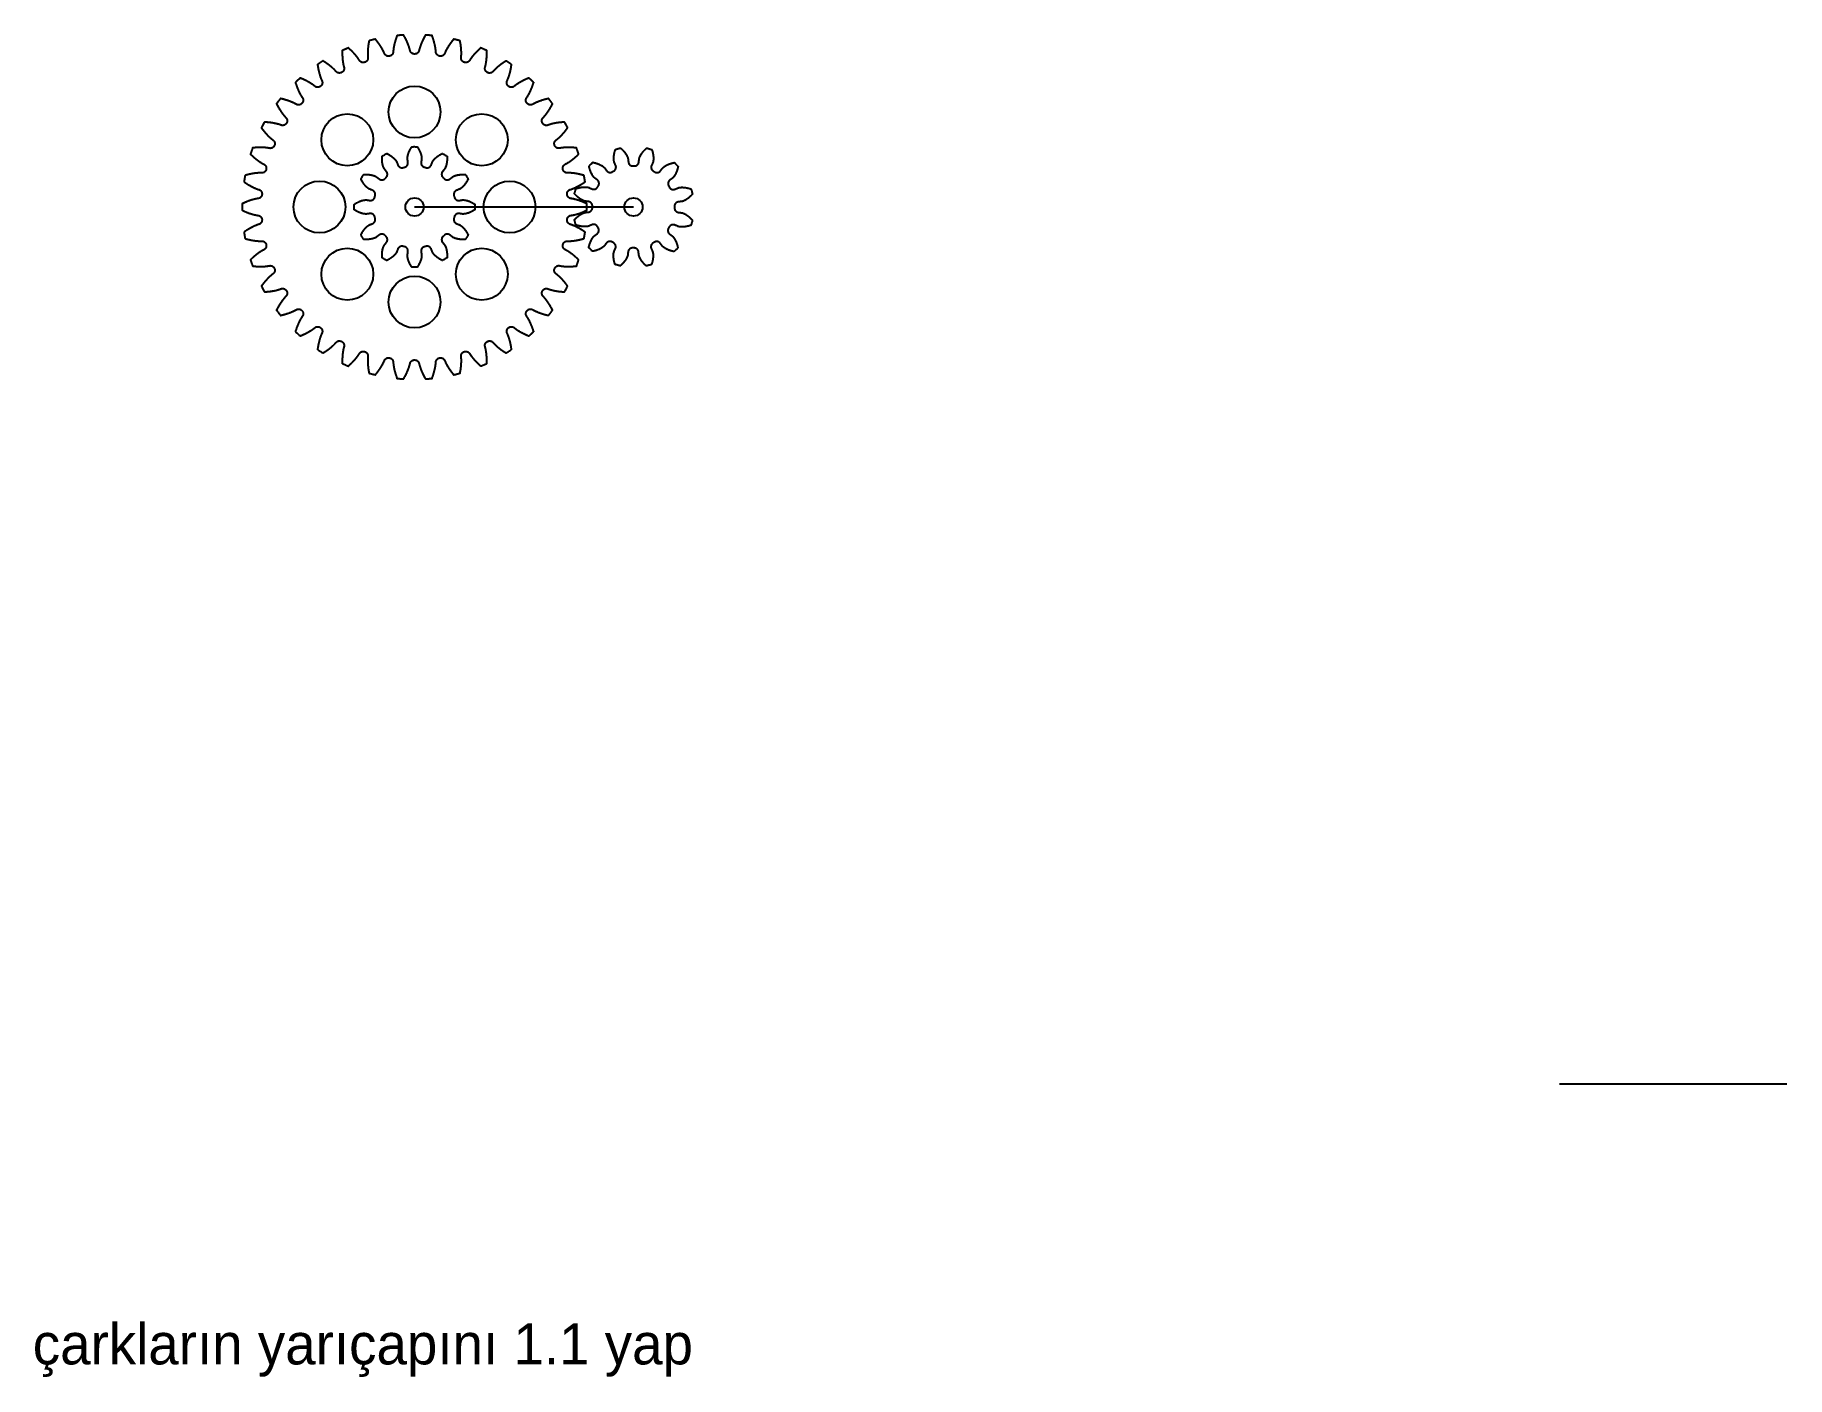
# Model space of a CAD drawing. Header units: centimetres. Extents: x -51 to 151, y -127 to 28.
import ezdxf

# ---------------------------------------------------------------- set-up
doc = ezdxf.new("R2010")
doc.units = ezdxf.units.CM
doc.header["$MEASUREMENT"] = 0
doc.layers.add('çark deneme v1_Sketch1', color=7, linetype='Continuous')

msp = doc.modelspace()

# ---------------------------------------------------------------- texts
msp.add_text('çarkların yarıçapını 1.1 yap', height=4.7369).set_placement((-51.59, -125.51))

# ---------------------------------------------------------------- linework, layer by layer
for p, q in [((-7.41, 8.49, 2), (17.93, 8.49, 2)), ((125.08, -93.04, 2), (151.41, -93.04, 2))]:
    msp.add_line(p, q)
for centre, radius in [((-7.41, 19.49, 2), 3), ((-15.19, 16.27, 2), 3), ((0.37, 16.27, 2), 3), ((-18.41, 8.49, 2), 3), ((3.59, 8.49, 2), 3), ((-7.41, 8.49, 2), 1.05), ((17.93, 8.49, 2), 1.05), ((-15.19, 0.71, 2), 3), ((0.37, 0.71, 2), 3), ((-7.41, -2.51, 2), 3)]:
    msp.add_circle(centre, radius)
at = {"layer": 'çark deneme v1_Sketch1'}
for points, weights, knots in [([(5.57, -4.16, 2), (5.57, -4.16, 2), (5.58, -4.17, 2), (5.59, -4.19, 2), (5.6, -4.21, 2), (5.62, -4.23, 2), (5.64, -4.26, 2), (5.65, -4.29, 2), (5.67, -4.31, 2), (5.69, -4.34, 2), (5.7, -4.37, 2), (5.72, -4.39, 2), (5.74, -4.42, 2), (5.75, -4.45, 2), (5.77, -4.48, 2), (5.79, -4.51, 2), (5.8, -4.53, 2), (5.82, -4.56, 2), (5.83, -4.59, 2), (5.85, -4.62, 2), (5.86, -4.65, 2), (5.88, -4.67, 2), (5.89, -4.7, 2), (5.91, -4.73, 2), (5.92, -4.76, 2), (5.94, -4.79, 2), (5.95, -4.82, 2), (5.96, -4.85, 2), (5.98, -4.88, 2), (5.99, -4.91, 2), (6.01, -4.94, 2), (6.02, -4.97, 2), (6.03, -5, 2), (6.05, -5.03, 2), (6.06, -5.05, 2), (6.07, -5.08, 2), (6.08, -5.12, 2), (6.1, -5.15, 2), (6.11, -5.18, 2), (6.12, -5.21, 2), (6.14, -5.24, 2), (6.15, -5.27, 2), (6.16, -5.3, 2), (6.17, -5.33, 2), (6.18, -5.36, 2), (6.2, -5.39, 2), (6.21, -5.42, 2), (6.22, -5.45, 2), (6.23, -5.48, 2), (6.24, -5.51, 2), (6.25, -5.55, 2), (6.26, -5.58, 2), (6.27, -5.61, 2), (6.29, -5.64, 2), (6.3, -5.67, 2), (6.31, -5.7, 2), (6.32, -5.74, 2), (6.33, -5.77, 2), (6.34, -5.8, 2), (6.35, -5.83, 2), (6.36, -5.86, 2), (6.37, -5.89, 2), (6.37, -5.91, 2), (6.38, -5.92, 2), (6.38, -5.93, 2), (6.27, -6.03, 2), (6.16, -6.14, 2), (6.05, -6.24, 2), (5.94, -6.34, 2), (5.82, -6.44, 2), (5.82, -6.44, 2), (5.8, -6.43, 2), (5.79, -6.42, 2), (5.76, -6.41, 2), (5.73, -6.4, 2), (5.7, -6.39, 2), (5.67, -6.38, 2), (5.64, -6.36, 2), (5.61, -6.35, 2), (5.58, -6.34, 2), (5.54, -6.32, 2), (5.51, -6.31, 2), (5.48, -6.3, 2), (5.45, -6.28, 2), (5.42, -6.27, 2), (5.39, -6.25, 2), (5.36, -6.24, 2), (5.33, -6.23, 2), (5.3, -6.21, 2), (5.27, -6.2, 2), (5.24, -6.18, 2), (5.21, -6.17, 2), (5.18, -6.15, 2), (5.15, -6.14, 2), (5.13, -6.12, 2), (5.1, -6.11, 2), (5.07, -6.09, 2), (5.04, -6.08, 2), (5.01, -6.06, 2), (4.98, -6.05, 2), (4.95, -6.03, 2), (4.92, -6.02, 2), (4.89, -6, 2), (4.87, -5.98, 2), (4.84, -5.97, 2), (4.81, -5.95, 2), (4.78, -5.94, 2), (4.75, -5.92, 2), (4.73, -5.9, 2), (4.7, -5.89, 2), (4.67, -5.87, 2), (4.64, -5.85, 2), (4.62, -5.84, 2), (4.59, -5.82, 2), (4.56, -5.8, 2), (4.53, -5.78, 2), (4.51, -5.77, 2), (4.48, -5.75, 2), (4.45, -5.73, 2), (4.43, -5.71, 2), (4.4, -5.69, 2), (4.38, -5.68, 2), (4.35, -5.66, 2), (4.32, -5.64, 2), (4.3, -5.62, 2), (4.27, -5.6, 2), (4.25, -5.58, 2), (4.22, -5.56, 2), (4.2, -5.54, 2), (4.17, -5.52, 2), (4.16, -5.51, 2), (4.14, -5.5, 2), (4.13, -5.49, 2), (4.13, -5.49, 2), (4.11, -5.47, 2), (4.08, -5.45, 2), (4.06, -5.43, 2), (4.03, -5.42, 2), (3.98, -5.4, 2), (3.95, -5.39, 2), (3.92, -5.38, 2), (3.89, -5.37, 2), (3.82, -5.37, 2), (3.78, -5.36, 2), (3.74, -5.37, 2), (3.7, -5.37, 2), (3.62, -5.4, 2), (3.59, -5.41, 2), (3.55, -5.43, 2), (3.52, -5.45, 2), (3.48, -5.48, 2), (3.48, -5.48, 2), (3.47, -5.48, 2), (3.47, -5.49, 2), (3.46, -5.49, 2), (3.46, -5.5, 2), (3.43, -5.51, 2), (3.41, -5.53, 2), (3.39, -5.56, 2), (3.37, -5.58, 2), (3.34, -5.63, 2), (3.32, -5.65, 2), (3.31, -5.68, 2), (3.3, -5.71, 2), (3.27, -5.77, 2), (3.26, -5.81, 2), (3.26, -5.85, 2), (3.26, -5.89, 2), (3.26, -5.97, 2), (3.27, -6.01, 2), (3.28, -6.05, 2), (3.29, -6.09, 2), (3.31, -6.12, 2), (3.31, -6.13, 2), (3.32, -6.14, 2), (3.32, -6.16, 2), (3.34, -6.18, 2), (3.35, -6.2, 2), (3.36, -6.23, 2), (3.37, -6.26, 2), (3.39, -6.29, 2), (3.4, -6.32, 2), (3.41, -6.35, 2), (3.42, -6.38, 2), (3.43, -6.41, 2), (3.44, -6.44, 2), (3.46, -6.47, 2), (3.47, -6.5, 2), (3.48, -6.53, 2), (3.49, -6.56, 2), (3.5, -6.59, 2), (3.51, -6.62, 2), (3.52, -6.65, 2), (3.53, -6.68, 2), (3.54, -6.71, 2), (3.55, -6.74, 2), (3.56, -6.77, 2), (3.57, -6.8, 2), (3.58, -6.84, 2), (3.59, -6.87, 2), (3.59, -6.9, 2), (3.6, -6.93, 2), (3.61, -6.96, 2), (3.62, -6.99, 2), (3.63, -7.02, 2), (3.64, -7.06, 2), (3.65, -7.09, 2), (3.65, -7.12, 2), (3.66, -7.15, 2), (3.67, -7.18, 2), (3.68, -7.21, 2), (3.68, -7.25, 2), (3.69, -7.28, 2), (3.7, -7.31, 2), (3.7, -7.34, 2), (3.71, -7.37, 2), (3.72, -7.41, 2), (3.73, -7.44, 2), (3.73, -7.47, 2), (3.74, -7.5, 2), (3.74, -7.54, 2), (3.75, -7.57, 2), (3.76, -7.6, 2), (3.76, -7.64, 2), (3.77, -7.67, 2), (3.77, -7.7, 2), (3.78, -7.73, 2), (3.78, -7.77, 2), (3.79, -7.8, 2), (3.79, -7.83, 2), (3.8, -7.87, 2), (3.8, -7.9, 2), (3.81, -7.93, 2), (3.81, -7.96, 2), (3.81, -7.98, 2), (3.82, -7.99, 2), (3.82, -8, 2), (3.69, -8.09, 2), (3.57, -8.17, 2), (3.44, -8.25, 2), (3.31, -8.33, 2), (3.19, -8.41, 2), (3.18, -8.41, 2), (3.17, -8.4, 2), (3.15, -8.39, 2), (3.13, -8.38, 2), (3.1, -8.36, 2), (3.07, -8.34, 2), (3.04, -8.32, 2), (3.01, -8.31, 2), (2.99, -8.29, 2), (2.96, -8.27, 2), (2.93, -8.25, 2), (2.9, -8.23, 2), (2.87, -8.22, 2), (2.85, -8.2, 2), (2.82, -8.18, 2), (2.79, -8.16, 2), (2.76, -8.14, 2), (2.74, -8.12, 2), (2.71, -8.1, 2), (2.68, -8.08, 2), (2.66, -8.07, 2), (2.63, -8.05, 2), (2.6, -8.03, 2), (2.57, -8.01, 2), (2.55, -7.99, 2), (2.52, -7.97, 2), (2.5, -7.95, 2), (2.47, -7.93, 2), (2.44, -7.91, 2), (2.42, -7.89, 2), (2.39, -7.87, 2), (2.37, -7.85, 2), (2.34, -7.83, 2), (2.32, -7.81, 2), (2.29, -7.79, 2), (2.27, -7.77, 2), (2.24, -7.75, 2), (2.22, -7.73, 2), (2.19, -7.7, 2), (2.17, -7.68, 2), (2.14, -7.66, 2), (2.12, -7.64, 2), (2.09, -7.62, 2), (2.07, -7.6, 2), (2.05, -7.58, 2), (2.02, -7.55, 2), (2, -7.53, 2), (1.98, -7.51, 2), (1.95, -7.49, 2), (1.93, -7.47, 2), (1.91, -7.44, 2), (1.88, -7.42, 2), (1.86, -7.4, 2), (1.84, -7.38, 2), (1.82, -7.35, 2), (1.79, -7.33, 2), (1.77, -7.31, 2), (1.75, -7.29, 2), (1.73, -7.26, 2), (1.71, -7.24, 2), (1.69, -7.22, 2), (1.68, -7.21, 2), (1.67, -7.2, 2), (1.67, -7.2, 2), (1.65, -7.17, 2), (1.63, -7.15, 2), (1.61, -7.13, 2), (1.58, -7.11, 2), (1.53, -7.08, 2), (1.51, -7.07, 2), (1.48, -7.05, 2), (1.45, -7.04, 2), (1.39, -7.02, 2), (1.35, -7.02, 2), (1.31, -7.01, 2), (1.27, -7.01, 2), (1.19, -7.02, 2), (1.15, -7.03, 2), (1.11, -7.04, 2), (1.07, -7.06, 2), (1.04, -7.08, 2), (1.03, -7.08, 2), (1.02, -7.08, 2), (1.02, -7.09, 2), (1.01, -7.09, 2), (1.01, -7.09, 2), (0.98, -7.11, 2), (0.96, -7.12, 2), (0.93, -7.14, 2), (0.91, -7.16, 2), (0.87, -7.2, 2), (0.85, -7.23, 2), (0.83, -7.25, 2), (0.81, -7.28, 2), (0.78, -7.34, 2), (0.76, -7.37, 2), (0.75, -7.41, 2), (0.74, -7.45, 2), (0.74, -7.53, 2), (0.74, -7.57, 2), (0.74, -7.61, 2), (0.75, -7.65, 2), (0.76, -7.69, 2), (0.76, -7.69, 2), (0.76, -7.7, 2), (0.77, -7.72, 2), (0.77, -7.75, 2), (0.78, -7.77, 2), (0.79, -7.81, 2), (0.8, -7.84, 2), (0.8, -7.87, 2), (0.81, -7.9, 2), (0.82, -7.93, 2), (0.83, -7.96, 2), (0.83, -7.99, 2), (0.84, -8.02, 2), (0.84, -8.05, 2), (0.85, -8.08, 2), (0.86, -8.12, 2), (0.86, -8.15, 2), (0.87, -8.18, 2), (0.87, -8.21, 2), (0.88, -8.24, 2), (0.88, -8.27, 2), (0.89, -8.31, 2), (0.89, -8.34, 2), (0.9, -8.37, 2), (0.9, -8.4, 2), (0.9, -8.43, 2), (0.91, -8.47, 2), (0.91, -8.5, 2), (0.92, -8.53, 2), (0.92, -8.56, 2), (0.92, -8.6, 2), (0.92, -8.63, 2), (0.93, -8.66, 2), (0.93, -8.69, 2), (0.93, -8.73, 2), (0.94, -8.76, 2), (0.94, -8.79, 2), (0.94, -8.82, 2), (0.94, -8.86, 2), (0.94, -8.89, 2), (0.95, -8.92, 2), (0.95, -8.96, 2), (0.95, -8.99, 2), (0.95, -9.02, 2), (0.95, -9.05, 2), (0.95, -9.09, 2), (0.95, -9.12, 2), (0.95, -9.15, 2), (0.95, -9.19, 2), (0.95, -9.22, 2), (0.95, -9.25, 2), (0.96, -9.29, 2), (0.96, -9.32, 2), (0.96, -9.35, 2), (0.95, -9.39, 2), (0.95, -9.42, 2), (0.95, -9.45, 2), (0.95, -9.49, 2), (0.95, -9.52, 2), (0.95, -9.56, 2), (0.95, -9.58, 2), (0.95, -9.6, 2), (0.95, -9.62, 2), (0.95, -9.62, 2), (0.81, -9.69, 2), (0.67, -9.75, 2), (0.54, -9.81, 2), (0.4, -9.87, 2), (0.26, -9.93, 2), (0.25, -9.92, 2), (0.24, -9.91, 2), (0.23, -9.9, 2), (0.21, -9.88, 2), (0.18, -9.86, 2), (0.16, -9.84, 2), (0.13, -9.82, 2), (0.11, -9.79, 2), (0.08, -9.77, 2), (0.06, -9.75, 2), (0.03, -9.73, 2), (0.01, -9.7, 2), (-0.02, -9.68, 2), (-0.04, -9.66, 2), (-0.06, -9.63, 2), (-0.09, -9.61, 2), (-0.11, -9.59, 2), (-0.14, -9.57, 2), (-0.16, -9.54, 2), (-0.18, -9.52, 2), (-0.21, -9.5, 2), (-0.23, -9.47, 2), (-0.25, -9.45, 2), (-0.28, -9.43, 2), (-0.3, -9.4, 2), (-0.32, -9.38, 2), (-0.35, -9.35, 2), (-0.37, -9.33, 2), (-0.39, -9.31, 2), (-0.41, -9.28, 2), (-0.43, -9.26, 2), (-0.46, -9.23, 2), (-0.48, -9.21, 2), (-0.5, -9.19, 2), (-0.52, -9.16, 2), (-0.54, -9.14, 2), (-0.56, -9.11, 2), (-0.59, -9.09, 2), (-0.61, -9.06, 2), (-0.63, -9.04, 2), (-0.65, -9.01, 2), (-0.67, -8.99, 2), (-0.69, -8.96, 2), (-0.71, -8.94, 2), (-0.73, -8.91, 2), (-0.75, -8.89, 2), (-0.77, -8.86, 2), (-0.79, -8.84, 2), (-0.81, -8.81, 2), (-0.83, -8.79, 2), (-0.84, -8.76, 2), (-0.86, -8.73, 2), (-0.88, -8.71, 2), (-0.9, -8.68, 2), (-0.92, -8.66, 2), (-0.94, -8.63, 2), (-0.95, -8.6, 2), (-0.97, -8.58, 2), (-0.99, -8.55, 2), (-1, -8.53, 2), (-1.02, -8.5, 2), (-1.03, -8.49, 2), (-1.03, -8.48, 2), (-1.03, -8.48, 2), (-1.05, -8.45, 2), (-1.07, -8.43, 2), (-1.09, -8.4, 2), (-1.11, -8.38, 2), (-1.15, -8.34, 2), (-1.17, -8.32, 2), (-1.2, -8.31, 2), (-1.23, -8.29, 2), (-1.29, -8.26, 2), (-1.33, -8.25, 2), (-1.37, -8.24, 2), (-1.4, -8.23, 2), (-1.48, -8.23, 2), (-1.52, -8.23, 2), (-1.56, -8.23, 2), (-1.6, -8.24, 2), (-1.64, -8.26, 2), (-1.65, -8.26, 2), (-1.65, -8.26, 2), (-1.66, -8.26, 2), (-1.67, -8.26, 2), (-1.67, -8.27, 2), (-1.7, -8.28, 2), (-1.73, -8.29, 2), (-1.76, -8.3, 2), (-1.78, -8.32, 2), (-1.83, -8.35, 2), (-1.85, -8.37, 2), (-1.87, -8.39, 2), (-1.89, -8.41, 2), (-1.94, -8.47, 2), (-1.96, -8.5, 2), (-1.98, -8.54, 2), (-1.99, -8.58, 2), (-2.01, -8.65, 2), (-2.02, -8.69, 2), (-2.02, -8.73, 2), (-2.02, -8.77, 2), (-2.02, -8.81, 2), (-2.02, -8.82, 2), (-2.01, -8.83, 2), (-2.01, -8.85, 2), (-2.01, -8.87, 2), (-2.01, -8.9, 2), (-2, -8.93, 2), (-2, -8.96, 2), (-2, -9, 2), (-2, -9.03, 2), (-2, -9.06, 2), (-1.99, -9.09, 2), (-1.99, -9.12, 2), (-1.99, -9.15, 2), (-1.99, -9.19, 2), (-1.99, -9.22, 2), (-1.99, -9.25, 2), (-1.99, -9.28, 2), (-1.99, -9.31, 2), (-1.99, -9.35, 2), (-1.99, -9.38, 2), (-1.99, -9.41, 2), (-1.99, -9.44, 2), (-1.99, -9.48, 2), (-1.99, -9.51, 2), (-1.99, -9.54, 2), (-2, -9.57, 2), (-2, -9.6, 2), (-2, -9.64, 2), (-2, -9.67, 2), (-2, -9.7, 2), (-2, -9.73, 2), (-2.01, -9.77, 2), (-2.01, -9.8, 2), (-2.01, -9.83, 2), (-2.01, -9.86, 2), (-2.02, -9.9, 2), (-2.02, -9.93, 2), (-2.02, -9.96, 2), (-2.03, -10, 2), (-2.03, -10.03, 2), (-2.03, -10.06, 2), (-2.04, -10.09, 2), (-2.04, -10.13, 2), (-2.05, -10.16, 2), (-2.05, -10.19, 2), (-2.06, -10.22, 2), (-2.06, -10.26, 2), (-2.06, -10.29, 2), (-2.07, -10.32, 2), (-2.07, -10.36, 2), (-2.08, -10.39, 2), (-2.09, -10.42, 2), (-2.09, -10.45, 2), (-2.1, -10.49, 2), (-2.1, -10.52, 2), (-2.11, -10.55, 2), (-2.11, -10.59, 2), (-2.12, -10.62, 2), (-2.13, -10.65, 2), (-2.13, -10.69, 2), (-2.14, -10.71, 2), (-2.14, -10.73, 2), (-2.14, -10.75, 2), (-2.15, -10.75, 2), (-2.29, -10.79, 2), (-2.44, -10.83, 2), (-2.58, -10.87, 2), (-2.73, -10.9, 2), (-2.88, -10.94, 2), (-2.88, -10.93, 2), (-2.89, -10.92, 2), (-2.9, -10.91, 2), (-2.92, -10.89, 2), (-2.94, -10.86, 2), (-2.96, -10.83, 2), (-2.98, -10.81, 2), (-3.01, -10.78, 2), (-3.03, -10.75, 2), (-3.05, -10.73, 2), (-3.07, -10.7, 2), (-3.09, -10.68, 2), (-3.11, -10.65, 2), (-3.13, -10.62, 2), (-3.15, -10.6, 2), (-3.17, -10.57, 2), (-3.19, -10.54, 2), (-3.21, -10.52, 2), (-3.23, -10.49, 2), (-3.25, -10.46, 2), (-3.27, -10.44, 2), (-3.29, -10.41, 2), (-3.3, -10.38, 2), (-3.32, -10.35, 2), (-3.34, -10.33, 2), (-3.36, -10.3, 2), (-3.38, -10.27, 2), (-3.4, -10.25, 2), (-3.42, -10.22, 2), (-3.43, -10.19, 2), (-3.45, -10.16, 2), (-3.47, -10.14, 2), (-3.49, -10.11, 2), (-3.5, -10.08, 2), (-3.52, -10.05, 2), (-3.54, -10.03, 2), (-3.55, -10, 2), (-3.57, -9.97, 2), (-3.59, -9.94, 2), (-3.6, -9.92, 2), (-3.62, -9.89, 2), (-3.64, -9.86, 2), (-3.65, -9.83, 2), (-3.67, -9.8, 2), (-3.68, -9.78, 2), (-3.7, -9.75, 2), (-3.71, -9.72, 2), (-3.73, -9.69, 2), (-3.74, -9.66, 2), (-3.76, -9.63, 2), (-3.77, -9.61, 2), (-3.79, -9.58, 2), (-3.8, -9.55, 2), (-3.82, -9.52, 2), (-3.83, -9.49, 2), (-3.84, -9.46, 2), (-3.85, -9.43, 2), (-3.87, -9.4, 2), (-3.88, -9.38, 2), (-3.89, -9.35, 2), (-3.9, -9.33, 2), (-3.91, -9.31, 2), (-3.91, -9.3, 2), (-3.91, -9.29, 2), (-3.93, -9.27, 2), (-3.94, -9.24, 2), (-3.95, -9.21, 2), (-3.97, -9.19, 2), (-4.01, -9.14, 2), (-4.03, -9.12, 2), (-4.05, -9.1, 2), (-4.07, -9.08, 2), (-4.13, -9.04, 2), (-4.16, -9.02, 2), (-4.2, -9, 2), (-4.24, -8.99, 2), (-4.32, -8.97, 2), (-4.36, -8.97, 2), (-4.4, -8.97, 2), (-4.44, -8.97, 2), (-4.48, -8.98, 2), (-4.48, -8.98, 2), (-4.49, -8.98, 2), (-4.5, -8.98, 2), (-4.5, -8.98, 2), (-4.51, -8.98, 2), (-4.54, -8.99, 2), (-4.57, -8.99, 2), (-4.6, -9, 2), (-4.62, -9.01, 2), (-4.68, -9.04, 2), (-4.7, -9.05, 2), (-4.73, -9.07, 2), (-4.75, -9.09, 2), (-4.8, -9.14, 2), (-4.83, -9.17, 2), (-4.85, -9.2, 2), (-4.87, -9.23, 2), (-4.91, -9.31, 2), (-4.92, -9.35, 2), (-4.93, -9.38, 2), (-4.94, -9.42, 2), (-4.94, -9.46, 2), (-4.94, -9.47, 2), (-4.94, -9.48, 2), (-4.94, -9.5, 2), (-4.94, -9.52, 2), (-4.94, -9.55, 2), (-4.95, -9.58, 2), (-4.95, -9.62, 2), (-4.95, -9.65, 2), (-4.96, -9.68, 2), (-4.96, -9.71, 2), (-4.96, -9.74, 2), (-4.97, -9.77, 2), (-4.97, -9.81, 2), (-4.97, -9.84, 2), (-4.98, -9.87, 2), (-4.98, -9.9, 2), (-4.99, -9.93, 2), (-4.99, -9.96, 2), (-5, -10, 2), (-5.01, -10.03, 2), (-5.01, -10.06, 2), (-5.02, -10.09, 2), (-5.02, -10.12, 2), (-5.03, -10.15, 2), (-5.04, -10.19, 2), (-5.04, -10.22, 2), (-5.05, -10.25, 2), (-5.06, -10.28, 2), (-5.06, -10.31, 2), (-5.07, -10.34, 2), (-5.08, -10.38, 2), (-5.09, -10.41, 2), (-5.09, -10.44, 2), (-5.1, -10.47, 2), (-5.11, -10.5, 2), (-5.12, -10.53, 2), (-5.13, -10.57, 2), (-5.13, -10.6, 2), (-5.14, -10.63, 2), (-5.15, -10.66, 2), (-5.16, -10.69, 2), (-5.17, -10.72, 2), (-5.18, -10.76, 2), (-5.19, -10.79, 2), (-5.2, -10.82, 2), (-5.21, -10.85, 2), (-5.22, -10.88, 2), (-5.23, -10.91, 2), (-5.24, -10.95, 2), (-5.25, -10.98, 2), (-5.26, -11.01, 2), (-5.27, -11.04, 2), (-5.28, -11.07, 2), (-5.29, -11.1, 2), (-5.3, -11.13, 2), (-5.31, -11.17, 2), (-5.33, -11.2, 2), (-5.34, -11.23, 2), (-5.35, -11.26, 2), (-5.36, -11.29, 2), (-5.37, -11.32, 2), (-5.38, -11.34, 2), (-5.38, -11.35, 2), (-5.39, -11.36, 2), (-5.54, -11.37, 2), (-5.69, -11.38, 2), (-5.84, -11.4, 2), (-5.99, -11.41, 2), (-6.14, -11.42, 2), (-6.14, -11.41, 2), (-6.15, -11.4, 2), (-6.16, -11.38, 2), (-6.17, -11.36, 2), (-6.19, -11.33, 2), (-6.2, -11.3, 2), (-6.22, -11.27, 2), (-6.24, -11.24, 2), (-6.25, -11.21, 2), (-6.27, -11.18, 2), (-6.29, -11.15, 2), (-6.3, -11.13, 2), (-6.32, -11.1, 2), (-6.33, -11.07, 2), (-6.35, -11.04, 2), (-6.36, -11.01, 2), (-6.38, -10.98, 2), (-6.39, -10.95, 2), (-6.41, -10.92, 2), (-6.42, -10.89, 2), (-6.44, -10.86, 2), (-6.45, -10.83, 2), (-6.47, -10.8, 2), (-6.48, -10.77, 2), (-6.5, -10.74, 2), (-6.51, -10.71, 2), (-6.52, -10.68, 2), (-6.54, -10.65, 2), (-6.55, -10.62, 2), (-6.56, -10.59, 2), (-6.58, -10.56, 2), (-6.59, -10.53, 2), (-6.6, -10.5, 2), (-6.61, -10.47, 2), (-6.63, -10.44, 2), (-6.64, -10.41, 2), (-6.65, -10.38, 2), (-6.66, -10.35, 2), (-6.67, -10.32, 2), (-6.69, -10.29, 2), (-6.7, -10.26, 2), (-6.71, -10.23, 2), (-6.72, -10.2, 2), (-6.73, -10.17, 2), (-6.74, -10.14, 2), (-6.75, -10.11, 2), (-6.76, -10.08, 2), (-6.77, -10.05, 2), (-6.78, -10.02, 2), (-6.79, -9.99, 2), (-6.8, -9.96, 2), (-6.81, -9.93, 2), (-6.82, -9.9, 2), (-6.83, -9.87, 2), (-6.84, -9.83, 2), (-6.85, -9.8, 2), (-6.85, -9.77, 2), (-6.86, -9.74, 2), (-6.87, -9.71, 2), (-6.88, -9.68, 2), (-6.88, -9.66, 2), (-6.89, -9.64, 2), (-6.89, -9.63, 2), (-6.89, -9.63, 2), (-6.9, -9.6, 2), (-6.9, -9.57, 2), (-6.91, -9.54, 2), (-6.93, -9.51, 2), (-6.96, -9.46, 2), (-6.97, -9.44, 2), (-6.99, -9.41, 2), (-7.01, -9.39, 2), (-7.06, -9.34, 2), (-7.09, -9.31, 2), (-7.12, -9.29, 2), (-7.16, -9.27, 2), (-7.23, -9.24, 2), (-7.27, -9.23, 2), (-7.31, -9.22, 2), (-7.35, -9.22, 2), (-7.39, -9.22, 2), (-7.4, -9.22, 2), (-7.41, -9.22, 2), (-7.41, -9.22, 2), (-7.42, -9.22, 2), (-7.43, -9.22, 2), (-7.46, -9.22, 2), (-7.48, -9.22, 2), (-7.51, -9.23, 2), (-7.54, -9.23, 2), (-7.6, -9.25, 2), (-7.63, -9.26, 2), (-7.66, -9.27, 2), (-7.68, -9.29, 2), (-7.74, -9.33, 2), (-7.77, -9.35, 2), (-7.8, -9.38, 2), (-7.83, -9.41, 2), (-7.87, -9.48, 2), (-7.89, -9.51, 2), (-7.91, -9.55, 2), (-7.92, -9.59, 2), (-7.93, -9.63, 2), (-7.93, -9.63, 2), (-7.93, -9.64, 2), (-7.93, -9.66, 2), (-7.94, -9.68, 2), (-7.95, -9.71, 2), (-7.96, -9.74, 2), (-7.96, -9.77, 2), (-7.97, -9.8, 2), (-7.98, -9.83, 2), (-7.99, -9.87, 2), (-8, -9.9, 2), (-8.01, -9.93, 2), (-8.02, -9.96, 2), (-8.02, -9.99, 2), (-8.03, -10.02, 2), (-8.04, -10.05, 2), (-8.05, -10.08, 2), (-8.06, -10.11, 2), (-8.08, -10.14, 2), (-8.09, -10.17, 2), (-8.1, -10.2, 2), (-8.11, -10.23, 2), (-8.12, -10.26, 2), (-8.13, -10.29, 2), (-8.14, -10.32, 2), (-8.15, -10.35, 2), (-8.17, -10.38, 2), (-8.18, -10.41, 2), (-8.19, -10.44, 2), (-8.2, -10.47, 2), (-8.22, -10.5, 2), (-8.23, -10.53, 2), (-8.24, -10.56, 2), (-8.25, -10.59, 2), (-8.27, -10.62, 2), (-8.28, -10.65, 2), (-8.29, -10.68, 2), (-8.31, -10.71, 2), (-8.32, -10.74, 2), (-8.34, -10.77, 2), (-8.35, -10.8, 2), (-8.36, -10.83, 2), (-8.38, -10.86, 2), (-8.39, -10.89, 2), (-8.41, -10.92, 2), (-8.42, -10.95, 2), (-8.44, -10.98, 2), (-8.45, -11.01, 2), (-8.47, -11.04, 2), (-8.48, -11.07, 2), (-8.5, -11.1, 2), (-8.51, -11.13, 2), (-8.53, -11.15, 2), (-8.55, -11.18, 2), (-8.56, -11.21, 2), (-8.58, -11.24, 2), (-8.6, -11.27, 2), (-8.61, -11.3, 2), (-8.63, -11.33, 2), (-8.65, -11.36, 2), (-8.66, -11.38, 2), (-8.67, -11.4, 2), (-8.68, -11.41, 2), (-8.68, -11.42, 2), (-8.83, -11.41, 2), (-8.98, -11.4, 2), (-9.13, -11.38, 2), (-9.28, -11.37, 2), (-9.43, -11.36, 2), (-9.43, -11.35, 2), (-9.44, -11.34, 2), (-9.45, -11.32, 2), (-9.46, -11.29, 2), (-9.47, -11.26, 2), (-9.48, -11.23, 2), (-9.49, -11.2, 2), (-9.5, -11.17, 2), (-9.51, -11.13, 2), (-9.52, -11.1, 2), (-9.53, -11.07, 2), (-9.55, -11.04, 2), (-9.56, -11.01, 2), (-9.57, -10.98, 2), (-9.58, -10.95, 2), (-9.59, -10.91, 2), (-9.6, -10.88, 2), (-9.61, -10.85, 2), (-9.62, -10.82, 2), (-9.63, -10.79, 2), (-9.64, -10.76, 2), (-9.65, -10.72, 2), (-9.66, -10.69, 2), (-9.66, -10.66, 2), (-9.67, -10.63, 2), (-9.68, -10.6, 2), (-9.69, -10.57, 2), (-9.7, -10.53, 2), (-9.71, -10.5, 2), (-9.72, -10.47, 2), (-9.72, -10.44, 2), (-9.73, -10.41, 2), (-9.74, -10.38, 2), (-9.75, -10.34, 2), (-9.75, -10.31, 2), (-9.76, -10.28, 2), (-9.77, -10.25, 2), (-9.77, -10.22, 2), (-9.78, -10.19, 2), (-9.79, -10.15, 2), (-9.79, -10.12, 2), (-9.8, -10.09, 2), (-9.81, -10.06, 2), (-9.81, -10.03, 2), (-9.82, -10, 2), (-9.82, -9.96, 2), (-9.83, -9.93, 2), (-9.83, -9.9, 2), (-9.84, -9.87, 2), (-9.84, -9.84, 2), (-9.85, -9.81, 2), (-9.85, -9.77, 2), (-9.85, -9.74, 2), (-9.86, -9.71, 2), (-9.86, -9.68, 2), (-9.86, -9.65, 2), (-9.87, -9.62, 2), (-9.87, -9.58, 2), (-9.87, -9.55, 2), (-9.88, -9.52, 2), (-9.88, -9.5, 2), (-9.88, -9.48, 2), (-9.88, -9.47, 2), (-9.88, -9.46, 2), (-9.88, -9.43, 2), (-9.88, -9.4, 2), (-9.89, -9.38, 2), (-9.9, -9.35, 2), (-9.92, -9.29, 2), (-9.93, -9.26, 2), (-9.94, -9.24, 2), (-9.96, -9.21, 2), (-10, -9.15, 2), (-10.03, -9.12, 2), (-10.06, -9.1, 2), (-10.09, -9.07, 2), (-10.16, -9.03, 2), (-10.19, -9.01, 2), (-10.23, -9, 2), (-10.27, -8.99, 2), (-10.31, -8.98, 2), (-10.31, -8.98, 2), (-10.32, -8.98, 2), (-10.33, -8.98, 2), (-10.33, -8.98, 2), (-10.34, -8.98, 2), (-10.37, -8.97, 2), (-10.4, -8.97, 2), (-10.43, -8.97, 2), (-10.46, -8.97, 2), (-10.52, -8.98, 2), (-10.55, -8.98, 2), (-10.58, -8.99, 2), (-10.6, -9, 2), (-10.67, -9.03, 2), (-10.7, -9.05, 2), (-10.74, -9.07, 2), (-10.77, -9.1, 2), (-10.82, -9.16, 2), (-10.85, -9.19, 2), (-10.87, -9.22, 2), (-10.89, -9.26, 2), (-10.9, -9.29, 2), (-10.9, -9.3, 2), (-10.91, -9.31, 2), (-10.92, -9.33, 2), (-10.92, -9.35, 2), (-10.94, -9.38, 2), (-10.95, -9.4, 2), (-10.96, -9.43, 2), (-10.97, -9.46, 2), (-10.99, -9.49, 2), (-11, -9.52, 2), (-11.02, -9.55, 2), (-11.03, -9.58, 2), (-11.04, -9.61, 2), (-11.06, -9.63, 2), (-11.07, -9.66, 2), (-11.09, -9.69, 2), (-11.1, -9.72, 2), (-11.12, -9.75, 2), (-11.13, -9.78, 2), (-11.15, -9.8, 2), (-11.16, -9.83, 2), (-11.18, -9.86, 2), (-11.2, -9.89, 2), (-11.21, -9.92, 2), (-11.23, -9.94, 2), (-11.25, -9.97, 2), (-11.26, -10, 2), (-11.28, -10.03, 2), (-11.3, -10.05, 2), (-11.31, -10.08, 2), (-11.33, -10.11, 2), (-11.35, -10.14, 2), (-11.37, -10.16, 2), (-11.38, -10.19, 2), (-11.4, -10.22, 2), (-11.42, -10.25, 2), (-11.44, -10.27, 2), (-11.46, -10.3, 2), (-11.47, -10.33, 2), (-11.49, -10.35, 2), (-11.51, -10.38, 2), (-11.53, -10.41, 2), (-11.55, -10.44, 2), (-11.57, -10.46, 2), (-11.59, -10.49, 2), (-11.61, -10.52, 2), (-11.63, -10.54, 2), (-11.65, -10.57, 2), (-11.67, -10.6, 2), (-11.69, -10.62, 2), (-11.71, -10.65, 2), (-11.73, -10.68, 2), (-11.75, -10.7, 2), (-11.77, -10.73, 2), (-11.79, -10.75, 2), (-11.81, -10.78, 2), (-11.83, -10.81, 2), (-11.85, -10.83, 2), (-11.87, -10.86, 2), (-11.9, -10.89, 2), (-11.91, -10.91, 2), (-11.93, -10.92, 2), (-11.93, -10.93, 2), (-11.94, -10.94, 2), (-12.09, -10.9, 2), (-12.23, -10.87, 2), (-12.38, -10.83, 2), (-12.53, -10.79, 2), (-12.67, -10.75, 2), (-12.67, -10.75, 2), (-12.67, -10.73, 2), (-12.68, -10.71, 2), (-12.68, -10.69, 2), (-12.69, -10.65, 2), (-12.7, -10.62, 2), (-12.7, -10.59, 2), (-12.71, -10.55, 2), (-12.71, -10.52, 2), (-12.72, -10.49, 2), (-12.73, -10.45, 2), (-12.73, -10.42, 2), (-12.74, -10.39, 2), (-12.74, -10.36, 2), (-12.75, -10.32, 2), (-12.75, -10.29, 2), (-12.76, -10.26, 2), (-12.76, -10.22, 2), (-12.77, -10.19, 2), (-12.77, -10.16, 2), (-12.77, -10.13, 2), (-12.78, -10.09, 2), (-12.78, -10.06, 2), (-12.79, -10.03, 2), (-12.79, -10, 2), (-12.79, -9.96, 2), (-12.8, -9.93, 2), (-12.8, -9.9, 2), (-12.8, -9.86, 2), (-12.8, -9.83, 2), (-12.81, -9.8, 2), (-12.81, -9.77, 2), (-12.81, -9.73, 2), (-12.81, -9.7, 2), (-12.82, -9.67, 2), (-12.82, -9.64, 2), (-12.82, -9.6, 2), (-12.82, -9.57, 2), (-12.82, -9.54, 2), (-12.82, -9.51, 2), (-12.82, -9.48, 2), (-12.83, -9.44, 2), (-12.83, -9.41, 2), (-12.83, -9.38, 2), (-12.83, -9.35, 2), (-12.83, -9.31, 2), (-12.83, -9.28, 2), (-12.83, -9.25, 2), (-12.83, -9.22, 2), (-12.83, -9.19, 2), (-12.82, -9.15, 2), (-12.82, -9.12, 2), (-12.82, -9.09, 2), (-12.82, -9.06, 2), (-12.82, -9.03, 2), (-12.82, -9, 2), (-12.81, -8.96, 2), (-12.81, -8.93, 2), (-12.81, -8.9, 2), (-12.81, -8.87, 2), (-12.8, -8.85, 2), (-12.8, -8.83, 2), (-12.8, -8.82, 2), (-12.8, -8.81, 2), (-12.8, -8.78, 2), (-12.8, -8.75, 2), (-12.8, -8.72, 2), (-12.8, -8.69, 2), (-12.81, -8.63, 2), (-12.82, -8.61, 2), (-12.83, -8.58, 2), (-12.84, -8.55, 2), (-12.87, -8.49, 2), (-12.89, -8.45, 2), (-12.91, -8.42, 2), (-12.94, -8.39, 2), (-13, -8.34, 2), (-13.03, -8.32, 2), (-13.07, -8.3, 2), (-13.11, -8.28, 2), (-13.14, -8.27, 2), (-13.15, -8.26, 2), (-13.16, -8.26, 2), (-13.16, -8.26, 2), (-13.17, -8.26, 2), (-13.18, -8.26, 2), (-13.2, -8.25, 2), (-13.23, -8.24, 2), (-13.26, -8.23, 2), (-13.29, -8.23, 2), (-13.35, -8.23, 2), (-13.38, -8.23, 2), (-13.41, -8.23, 2), (-13.44, -8.24, 2), (-13.51, -8.25, 2), (-13.55, -8.27, 2), (-13.58, -8.28, 2), (-13.62, -8.3, 2), (-13.68, -8.35, 2), (-13.71, -8.38, 2), (-13.74, -8.41, 2), (-13.76, -8.44, 2), (-13.78, -8.48, 2), (-13.78, -8.48, 2), (-13.79, -8.49, 2), (-13.8, -8.5, 2), (-13.81, -8.53, 2), (-13.83, -8.55, 2), (-13.85, -8.58, 2), (-13.86, -8.6, 2), (-13.88, -8.63, 2), (-13.9, -8.66, 2), (-13.92, -8.68, 2), (-13.94, -8.71, 2), (-13.95, -8.73, 2), (-13.97, -8.76, 2), (-13.99, -8.79, 2), (-14.01, -8.81, 2), (-14.03, -8.84, 2), (-14.05, -8.86, 2), (-14.07, -8.89, 2), (-14.09, -8.91, 2), (-14.11, -8.94, 2), (-14.13, -8.96, 2), (-14.15, -8.99, 2), (-14.17, -9.01, 2), (-14.19, -9.04, 2), (-14.21, -9.06, 2), (-14.23, -9.09, 2), (-14.25, -9.11, 2), (-14.27, -9.14, 2), (-14.3, -9.16, 2), (-14.32, -9.19, 2), (-14.34, -9.21, 2), (-14.36, -9.23, 2), (-14.38, -9.26, 2), (-14.4, -9.28, 2), (-14.43, -9.31, 2), (-14.45, -9.33, 2), (-14.47, -9.35, 2), (-14.49, -9.38, 2), (-14.52, -9.4, 2), (-14.54, -9.43, 2), (-14.56, -9.45, 2), (-14.59, -9.47, 2), (-14.61, -9.5, 2), (-14.63, -9.52, 2), (-14.66, -9.54, 2), (-14.68, -9.57, 2), (-14.7, -9.59, 2), (-14.73, -9.61, 2), (-14.75, -9.63, 2), (-14.78, -9.66, 2), (-14.8, -9.68, 2), (-14.82, -9.7, 2), (-14.85, -9.73, 2), (-14.87, -9.75, 2), (-14.9, -9.77, 2), (-14.92, -9.79, 2), (-14.95, -9.82, 2), (-14.97, -9.84, 2), (-15, -9.86, 2), (-15.02, -9.88, 2), (-15.04, -9.9, 2), (-15.06, -9.91, 2), (-15.07, -9.92, 2), (-15.08, -9.93, 2), (-15.21, -9.87, 2), (-15.35, -9.81, 2), (-15.49, -9.75, 2), (-15.63, -9.69, 2), (-15.77, -9.62, 2), (-15.77, -9.62, 2), (-15.77, -9.6, 2), (-15.77, -9.58, 2), (-15.77, -9.56, 2), (-15.77, -9.52, 2), (-15.77, -9.49, 2), (-15.77, -9.45, 2), (-15.77, -9.42, 2), (-15.77, -9.39, 2), (-15.77, -9.35, 2), (-15.77, -9.32, 2), (-15.77, -9.29, 2), (-15.77, -9.25, 2), (-15.77, -9.22, 2), (-15.77, -9.19, 2), (-15.77, -9.15, 2), (-15.77, -9.12, 2), (-15.77, -9.09, 2), (-15.77, -9.05, 2), (-15.77, -9.02, 2), (-15.77, -8.99, 2), (-15.76, -8.96, 2), (-15.76, -8.92, 2), (-15.76, -8.89, 2), (-15.76, -8.86, 2), (-15.76, -8.82, 2), (-15.75, -8.79, 2), (-15.75, -8.76, 2), (-15.75, -8.73, 2), (-15.75, -8.69, 2), (-15.74, -8.66, 2), (-15.74, -8.63, 2), (-15.74, -8.6, 2), (-15.74, -8.56, 2), (-15.73, -8.53, 2), (-15.73, -8.5, 2), (-15.72, -8.47, 2), (-15.72, -8.43, 2), (-15.72, -8.4, 2), (-15.71, -8.37, 2), (-15.71, -8.34, 2), (-15.7, -8.31, 2), (-15.7, -8.27, 2), (-15.69, -8.24, 2), (-15.69, -8.21, 2), (-15.68, -8.18, 2), (-15.68, -8.15, 2), (-15.67, -8.12, 2), (-15.67, -8.08, 2), (-15.66, -8.05, 2), (-15.66, -8.02, 2), (-15.65, -7.99, 2), (-15.64, -7.96, 2), (-15.64, -7.93, 2), (-15.63, -7.9, 2), (-15.62, -7.87, 2), (-15.61, -7.84, 2), (-15.61, -7.81, 2), (-15.6, -7.77, 2), (-15.59, -7.75, 2), (-15.58, -7.72, 2), (-15.58, -7.7, 2), (-15.58, -7.69, 2), (-15.57, -7.69, 2), (-15.57, -7.66, 2), (-15.56, -7.63, 2), (-15.56, -7.6, 2), (-15.55, -7.57, 2), (-15.55, -7.51, 2), (-15.56, -7.48, 2), (-15.56, -7.45, 2), (-15.57, -7.42, 2), (-15.59, -7.36, 2), (-15.6, -7.32, 2), (-15.62, -7.28, 2), (-15.65, -7.25, 2), (-15.7, -7.19, 2), (-15.72, -7.16, 2), (-15.76, -7.13, 2), (-15.79, -7.11, 2), (-15.82, -7.09, 2), (-15.83, -7.09, 2), (-15.84, -7.09, 2), (-15.84, -7.08, 2), (-15.85, -7.08, 2), (-15.85, -7.08, 2), (-15.88, -7.06, 2), (-15.91, -7.05, 2), (-15.93, -7.04, 2), (-15.96, -7.03, 2), (-16.02, -7.02, 2), (-16.05, -7.02, 2), (-16.08, -7.01, 2), (-16.11, -7.01, 2), (-16.18, -7.02, 2), (-16.22, -7.03, 2), (-16.26, -7.04, 2), (-16.3, -7.05, 2), (-16.37, -7.09, 2), (-16.4, -7.11, 2), (-16.43, -7.14, 2), (-16.46, -7.16, 2), (-16.49, -7.2, 2), (-16.49, -7.2, 2), (-16.5, -7.21, 2), (-16.51, -7.22, 2), (-16.53, -7.24, 2), (-16.55, -7.26, 2), (-16.57, -7.29, 2), (-16.59, -7.31, 2), (-16.61, -7.33, 2), (-16.63, -7.35, 2), (-16.66, -7.38, 2), (-16.68, -7.4, 2), (-16.7, -7.42, 2), (-16.72, -7.44, 2), (-16.75, -7.47, 2), (-16.77, -7.49, 2), (-16.79, -7.51, 2), (-16.82, -7.53, 2), (-16.84, -7.55, 2), (-16.86, -7.58, 2), (-16.89, -7.6, 2), (-16.91, -7.62, 2), (-16.93, -7.64, 2), (-16.96, -7.66, 2), (-16.98, -7.68, 2), (-17.01, -7.7, 2), (-17.03, -7.73, 2), (-17.06, -7.75, 2), (-17.08, -7.77, 2), (-17.11, -7.79, 2), (-17.13, -7.81, 2), (-17.16, -7.83, 2), (-17.18, -7.85, 2), (-17.21, -7.87, 2), (-17.23, -7.89, 2), (-17.26, -7.91, 2), (-17.29, -7.93, 2), (-17.31, -7.95, 2), (-17.34, -7.97, 2), (-17.37, -7.99, 2), (-17.39, -8.01, 2), (-17.42, -8.03, 2), (-17.45, -8.05, 2), (-17.47, -8.07, 2), (-17.5, -8.08, 2), (-17.53, -8.1, 2), (-17.55, -8.12, 2), (-17.58, -8.14, 2), (-17.61, -8.16, 2), (-17.64, -8.18, 2), (-17.66, -8.2, 2), (-17.69, -8.22, 2), (-17.72, -8.23, 2), (-17.75, -8.25, 2), (-17.77, -8.27, 2), (-17.8, -8.29, 2), (-17.83, -8.31, 2), (-17.86, -8.32, 2), (-17.89, -8.34, 2), (-17.92, -8.36, 2), (-17.94, -8.38, 2), (-17.97, -8.39, 2), (-17.98, -8.4, 2), (-18, -8.41, 2), (-18, -8.41, 2), (-18.13, -8.33, 2), (-18.26, -8.25, 2), (-18.38, -8.17, 2), (-18.51, -8.09, 2), (-18.63, -8, 2), (-18.63, -7.99, 2), (-18.63, -7.98, 2), (-18.63, -7.96, 2), (-18.63, -7.93, 2), (-18.62, -7.9, 2), (-18.62, -7.87, 2), (-18.61, -7.83, 2), (-18.61, -7.8, 2), (-18.6, -7.77, 2), (-18.6, -7.73, 2), (-18.59, -7.7, 2), (-18.58, -7.67, 2), (-18.58, -7.64, 2), (-18.57, -7.6, 2), (-18.57, -7.57, 2), (-18.56, -7.54, 2), (-18.55, -7.5, 2), (-18.55, -7.47, 2), (-18.54, -7.44, 2), (-18.54, -7.41, 2), (-18.53, -7.37, 2), (-18.52, -7.34, 2), (-18.51, -7.31, 2), (-18.51, -7.28, 2), (-18.5, -7.25, 2), (-18.49, -7.21, 2), (-18.49, -7.18, 2), (-18.48, -7.15, 2), (-18.47, -7.12, 2), (-18.46, -7.09, 2), (-18.45, -7.06, 2), (-18.45, -7.02, 2), (-18.44, -6.99, 2), (-18.43, -6.96, 2), (-18.42, -6.93, 2), (-18.41, -6.9, 2), (-18.4, -6.87, 2), (-18.39, -6.84, 2), (-18.38, -6.8, 2), (-18.37, -6.77, 2), (-18.37, -6.74, 2), (-18.36, -6.71, 2), (-18.35, -6.68, 2), (-18.34, -6.65, 2), (-18.33, -6.62, 2), (-18.32, -6.59, 2), (-18.3, -6.56, 2), (-18.29, -6.53, 2), (-18.28, -6.5, 2), (-18.27, -6.47, 2), (-18.26, -6.44, 2), (-18.25, -6.41, 2), (-18.24, -6.38, 2), (-18.23, -6.35, 2), (-18.21, -6.32, 2), (-18.2, -6.29, 2), (-18.19, -6.26, 2), (-18.18, -6.23, 2), (-18.16, -6.2, 2), (-18.15, -6.18, 2), (-18.14, -6.16, 2), (-18.13, -6.14, 2), (-18.13, -6.13, 2), (-18.13, -6.12, 2), (-18.11, -6.1, 2), (-18.1, -6.07, 2), (-18.09, -6.04, 2), (-18.09, -6.01, 2), (-18.08, -5.95, 2), (-18.07, -5.92, 2), (-18.07, -5.89, 2), (-18.08, -5.86, 2), (-18.09, -5.79, 2), (-18.09, -5.75, 2), (-18.11, -5.72, 2), (-18.12, -5.68, 2), (-18.16, -5.61, 2), (-18.19, -5.58, 2), (-18.21, -5.55, 2), (-18.24, -5.52, 2), (-18.27, -5.5, 2), (-18.28, -5.49, 2), (-18.28, -5.49, 2), (-18.29, -5.48, 2), (-18.3, -5.48, 2), (-18.3, -5.48, 2), (-18.32, -5.46, 2), (-18.35, -5.44, 2), (-18.38, -5.43, 2), (-18.4, -5.41, 2), (-18.46, -5.39, 2), (-18.49, -5.38, 2), (-18.52, -5.38, 2), (-18.54, -5.37, 2), (-18.61, -5.37, 2), (-18.65, -5.37, 2), (-18.69, -5.37, 2), (-18.73, -5.38, 2), (-18.81, -5.4, 2), (-18.85, -5.42, 2), (-18.88, -5.44, 2), (-18.92, -5.46, 2), (-18.95, -5.49, 2), (-18.95, -5.49, 2), (-18.96, -5.5, 2), (-18.97, -5.51, 2), (-18.99, -5.52, 2), (-19.01, -5.54, 2), (-19.04, -5.56, 2), (-19.06, -5.58, 2), (-19.09, -5.6, 2), (-19.12, -5.62, 2), (-19.14, -5.64, 2), (-19.17, -5.66, 2), (-19.19, -5.68, 2), (-19.22, -5.69, 2), (-19.24, -5.71, 2), (-19.27, -5.73, 2), (-19.3, -5.75, 2), (-19.32, -5.77, 2), (-19.35, -5.78, 2), (-19.38, -5.8, 2), (-19.41, -5.82, 2), (-19.43, -5.84, 2), (-19.46, -5.85, 2), (-19.49, -5.87, 2), (-19.51, -5.89, 2), (-19.54, -5.9, 2), (-19.57, -5.92, 2), (-19.6, -5.94, 2), (-19.63, -5.95, 2), (-19.65, -5.97, 2), (-19.68, -5.98, 2), (-19.71, -6, 2), (-19.74, -6.02, 2), (-19.77, -6.03, 2), (-19.8, -6.05, 2), (-19.83, -6.06, 2), (-19.85, -6.08, 2), (-19.88, -6.09, 2), (-19.91, -6.11, 2), (-19.94, -6.12, 2), (-19.97, -6.14, 2), (-20, -6.15, 2), (-20.03, -6.17, 2), (-20.06, -6.18, 2), (-20.09, -6.2, 2), (-20.12, -6.21, 2), (-20.15, -6.23, 2), (-20.18, -6.24, 2), (-20.21, -6.25, 2), (-20.24, -6.27, 2), (-20.27, -6.28, 2), (-20.3, -6.3, 2), (-20.33, -6.31, 2), (-20.36, -6.32, 2), (-20.39, -6.34, 2), (-20.42, -6.35, 2), (-20.45, -6.36, 2), (-20.48, -6.38, 2), (-20.52, -6.39, 2), (-20.55, -6.4, 2), (-20.58, -6.41, 2), (-20.6, -6.42, 2), (-20.62, -6.43, 2), (-20.63, -6.44, 2), (-20.64, -6.44, 2), (-20.75, -6.34, 2), (-20.87, -6.24, 2), (-20.98, -6.14, 2), (-21.09, -6.03, 2), (-21.2, -5.93, 2), (-21.19, -5.92, 2), (-21.19, -5.91, 2), (-21.18, -5.89, 2), (-21.18, -5.86, 2), (-21.17, -5.83, 2), (-21.16, -5.8, 2), (-21.14, -5.77, 2), (-21.13, -5.74, 2), (-21.12, -5.7, 2), (-21.11, -5.67, 2), (-21.1, -5.64, 2), (-21.09, -5.61, 2), (-21.08, -5.58, 2), (-21.07, -5.55, 2), (-21.06, -5.51, 2), (-21.05, -5.48, 2), (-21.04, -5.45, 2), (-21.02, -5.42, 2), (-21.01, -5.39, 2), (-21, -5.36, 2), (-20.99, -5.33, 2), (-20.98, -5.3, 2), (-20.96, -5.27, 2), (-20.95, -5.24, 2), (-20.94, -5.21, 2), (-20.93, -5.18, 2), (-20.91, -5.15, 2), (-20.9, -5.12, 2), (-20.89, -5.08, 2), (-20.88, -5.05, 2), (-20.86, -5.03, 2), (-20.85, -5, 2), (-20.84, -4.97, 2), (-20.82, -4.94, 2), (-20.81, -4.91, 2), (-20.79, -4.88, 2), (-20.78, -4.85, 2), (-20.77, -4.82, 2), (-20.75, -4.79, 2), (-20.74, -4.76, 2), (-20.72, -4.73, 2), (-20.71, -4.7, 2), (-20.69, -4.67, 2), (-20.68, -4.65, 2), (-20.66, -4.62, 2), (-20.65, -4.59, 2), (-20.63, -4.56, 2), (-20.62, -4.53, 2), (-20.6, -4.51, 2), (-20.59, -4.48, 2), (-20.57, -4.45, 2), (-20.55, -4.42, 2), (-20.54, -4.39, 2), (-20.52, -4.37, 2), (-20.5, -4.34, 2), (-20.49, -4.31, 2), (-20.47, -4.29, 2), (-20.45, -4.26, 2), (-20.44, -4.23, 2), (-20.42, -4.21, 2), (-20.41, -4.19, 2), (-20.4, -4.17, 2), (-20.39, -4.16, 2), (-20.39, -4.16, 2), (-20.37, -4.14, 2), (-20.35, -4.11, 2), (-20.34, -4.08, 2), (-20.33, -4.06, 2), (-20.31, -4, 2), (-20.3, -3.97, 2), (-20.3, -3.94, 2), (-20.29, -3.91, 2), (-20.29, -3.84, 2), (-20.29, -3.8, 2), (-20.3, -3.76, 2), (-20.31, -3.72, 2), (-20.34, -3.65, 2), (-20.36, -3.61, 2), (-20.38, -3.58, 2), (-20.4, -3.55, 2), (-20.43, -3.52, 2), (-20.43, -3.51, 2), (-20.44, -3.51, 2), (-20.44, -3.5, 2), (-20.45, -3.5, 2), (-20.45, -3.49, 2), (-20.47, -3.47, 2), (-20.49, -3.45, 2), (-20.52, -3.43, 2), (-20.54, -3.41, 2), (-20.59, -3.38, 2), (-20.62, -3.37, 2), (-20.65, -3.36, 2), (-20.67, -3.35, 2), (-20.74, -3.33, 2), (-20.78, -3.33, 2), (-20.82, -3.32, 2), (-20.86, -3.33, 2), (-20.94, -3.34, 2), (-20.98, -3.35, 2), (-21.02, -3.36, 2), (-21.05, -3.38, 2), (-21.09, -3.4, 2), (-21.09, -3.4, 2), (-21.1, -3.41, 2), (-21.12, -3.41, 2), (-21.14, -3.43, 2), (-21.17, -3.44, 2), (-21.19, -3.46, 2), (-21.22, -3.47, 2), (-21.25, -3.49, 2), (-21.28, -3.5, 2), (-21.31, -3.51, 2), (-21.34, -3.53, 2), (-21.36, -3.54, 2), (-21.39, -3.56, 2), (-21.42, -3.57, 2), (-21.45, -3.58, 2), (-21.48, -3.6, 2), (-21.51, -3.61, 2), (-21.54, -3.62, 2), (-21.57, -3.64, 2), (-21.6, -3.65, 2), (-21.63, -3.66, 2), (-21.66, -3.67, 2), (-21.69, -3.69, 2), (-21.72, -3.7, 2), (-21.75, -3.71, 2), (-21.78, -3.72, 2), (-21.81, -3.73, 2), (-21.84, -3.74, 2), (-21.87, -3.76, 2), (-21.9, -3.77, 2), (-21.93, -3.78, 2), (-21.96, -3.79, 2), (-21.99, -3.8, 2), (-22.02, -3.81, 2), (-22.05, -3.82, 2), (-22.08, -3.83, 2), (-22.11, -3.84, 2), (-22.15, -3.85, 2), (-22.18, -3.86, 2), (-22.21, -3.87, 2), (-22.24, -3.88, 2), (-22.27, -3.89, 2), (-22.3, -3.9, 2), (-22.33, -3.91, 2), (-22.37, -3.92, 2), (-22.4, -3.93, 2), (-22.43, -3.94, 2), (-22.46, -3.95, 2), (-22.49, -3.95, 2), (-22.53, -3.96, 2), (-22.56, -3.97, 2), (-22.59, -3.98, 2), (-22.62, -3.99, 2), (-22.66, -4, 2), (-22.69, -4, 2), (-22.72, -4.01, 2), (-22.75, -4.02, 2), (-22.79, -4.03, 2), (-22.82, -4.04, 2), (-22.85, -4.04, 2), (-22.88, -4.05, 2), (-22.9, -4.05, 2), (-22.91, -4.06, 2), (-22.92, -4.06, 2), (-23.01, -3.94, 2), (-23.11, -3.82, 2), (-23.2, -3.7, 2), (-23.29, -3.58, 2), (-23.38, -3.46, 2), (-23.38, -3.46, 2), (-23.37, -3.44, 2), (-23.36, -3.43, 2), (-23.35, -3.4, 2), (-23.34, -3.37, 2), (-23.32, -3.34, 2), (-23.3, -3.31, 2), (-23.29, -3.28, 2), (-23.27, -3.25, 2), (-23.26, -3.22, 2), (-23.24, -3.19, 2), (-23.23, -3.16, 2), (-23.21, -3.13, 2), (-23.19, -3.11, 2), (-23.18, -3.08, 2), (-23.16, -3.05, 2), (-23.14, -3.02, 2), (-23.13, -2.99, 2), (-23.11, -2.96, 2), (-23.09, -2.93, 2), (-23.08, -2.9, 2), (-23.06, -2.88, 2), (-23.04, -2.85, 2), (-23.03, -2.82, 2), (-23.01, -2.79, 2), (-22.99, -2.76, 2), (-22.97, -2.74, 2), (-22.96, -2.71, 2), (-22.94, -2.68, 2), (-22.92, -2.65, 2), (-22.9, -2.63, 2), (-22.89, -2.6, 2), (-22.87, -2.57, 2), (-22.85, -2.55, 2), (-22.83, -2.52, 2), (-22.81, -2.49, 2), (-22.79, -2.46, 2), (-22.78, -2.44, 2), (-22.76, -2.41, 2), (-22.74, -2.39, 2), (-22.72, -2.36, 2), (-22.7, -2.33, 2), (-22.68, -2.31, 2), (-22.66, -2.28, 2), (-22.64, -2.26, 2), (-22.62, -2.23, 2), (-22.6, -2.21, 2), (-22.58, -2.18, 2), (-22.56, -2.16, 2), (-22.54, -2.13, 2), (-22.52, -2.11, 2), (-22.5, -2.08, 2), (-22.48, -2.06, 2), (-22.46, -2.03, 2), (-22.44, -2.01, 2), (-22.42, -1.99, 2), (-22.4, -1.96, 2), (-22.38, -1.94, 2), (-22.35, -1.92, 2), (-22.33, -1.89, 2), (-22.32, -1.88, 2), (-22.3, -1.86, 2), (-22.3, -1.86, 2), (-22.29, -1.85, 2), (-22.27, -1.83, 2), (-22.25, -1.81, 2), (-22.23, -1.78, 2), (-22.22, -1.76, 2), (-22.19, -1.71, 2), (-22.18, -1.68, 2), (-22.17, -1.65, 2), (-22.16, -1.62, 2), (-22.15, -1.55, 2), (-22.14, -1.51, 2), (-22.14, -1.47, 2), (-22.14, -1.43, 2), (-22.16, -1.35, 2), (-22.17, -1.32, 2), (-22.19, -1.28, 2), (-22.21, -1.24, 2), (-22.23, -1.21, 2), (-22.23, -1.2, 2), (-22.23, -1.2, 2), (-22.24, -1.19, 2), (-22.24, -1.19, 2), (-22.25, -1.18, 2), (-22.26, -1.16, 2), (-22.28, -1.13, 2), (-22.3, -1.11, 2), (-22.32, -1.09, 2), (-22.37, -1.05, 2), (-22.39, -1.03, 2), (-22.42, -1.02, 2), (-22.44, -1, 2), (-22.51, -0.98, 2), (-22.54, -0.96, 2), (-22.58, -0.95, 2), (-22.62, -0.95, 2), (-22.7, -0.95, 2), (-22.74, -0.95, 2), (-22.78, -0.96, 2), (-22.82, -0.97, 2), (-22.86, -0.98, 2), (-22.86, -0.98, 2), (-22.88, -0.99, 2), (-22.89, -1, 2), (-22.91, -1, 2), (-22.94, -1.01, 2), (-22.97, -1.02, 2), (-23, -1.03, 2), (-23.03, -1.04, 2), (-23.06, -1.05, 2), (-23.09, -1.06, 2), (-23.12, -1.07, 2), (-23.15, -1.08, 2), (-23.18, -1.09, 2), (-23.22, -1.1, 2), (-23.25, -1.11, 2), (-23.28, -1.12, 2), (-23.31, -1.12, 2), (-23.34, -1.13, 2), (-23.37, -1.14, 2), (-23.4, -1.15, 2), (-23.43, -1.16, 2), (-23.46, -1.16, 2), (-23.5, -1.17, 2), (-23.53, -1.18, 2), (-23.56, -1.18, 2), (-23.59, -1.19, 2), (-23.62, -1.2, 2), (-23.65, -1.2, 2), (-23.69, -1.21, 2), (-23.72, -1.22, 2), (-23.75, -1.22, 2), (-23.78, -1.23, 2), (-23.81, -1.23, 2), (-23.85, -1.24, 2), (-23.88, -1.24, 2), (-23.91, -1.25, 2), (-23.94, -1.25, 2), (-23.98, -1.26, 2), (-24.01, -1.26, 2), (-24.04, -1.27, 2), (-24.07, -1.27, 2), (-24.11, -1.28, 2), (-24.14, -1.28, 2), (-24.17, -1.28, 2), (-24.2, -1.29, 2), (-24.24, -1.29, 2), (-24.27, -1.3, 2), (-24.3, -1.3, 2), (-24.34, -1.3, 2), (-24.37, -1.31, 2), (-24.4, -1.31, 2), (-24.44, -1.31, 2), (-24.47, -1.31, 2), (-24.5, -1.32, 2), (-24.54, -1.32, 2), (-24.57, -1.32, 2), (-24.6, -1.32, 2), (-24.64, -1.33, 2), (-24.67, -1.33, 2), (-24.7, -1.33, 2), (-24.73, -1.33, 2), (-24.75, -1.33, 2), (-24.76, -1.33, 2), (-24.77, -1.33, 2), (-24.85, -1.2, 2), (-24.92, -1.07, 2), (-24.99, -0.94, 2), (-25.06, -0.8, 2), (-25.13, -0.67, 2), (-25.13, -0.66, 2), (-25.12, -0.65, 2), (-25.11, -0.64, 2), (-25.09, -0.62, 2), (-25.07, -0.59, 2), (-25.05, -0.56, 2), (-25.03, -0.53, 2), (-25.01, -0.51, 2), (-24.99, -0.48, 2), (-24.97, -0.45, 2), (-24.95, -0.43, 2), (-24.93, -0.4, 2), (-24.91, -0.38, 2), (-24.89, -0.35, 2), (-24.87, -0.32, 2), (-24.85, -0.3, 2), (-24.82, -0.27, 2), (-24.8, -0.25, 2), (-24.78, -0.22, 2), (-24.76, -0.2, 2), (-24.74, -0.17, 2), (-24.72, -0.14, 2), (-24.7, -0.12, 2), (-24.68, -0.09, 2), (-24.65, -0.07, 2), (-24.63, -0.05, 2), (-24.61, -0.02, 2), (-24.59, 0, 2), (-24.57, 0.03, 2), (-24.54, 0.05, 2), (-24.52, 0.08, 2), (-24.5, 0.1, 2), (-24.48, 0.12, 2), (-24.46, 0.15, 2), (-24.43, 0.17, 2), (-24.41, 0.19, 2), (-24.39, 0.22, 2), (-24.36, 0.24, 2), (-24.34, 0.26, 2), (-24.32, 0.29, 2), (-24.3, 0.31, 2), (-24.27, 0.33, 2), (-24.25, 0.35, 2), (-24.23, 0.38, 2), (-24.2, 0.4, 2), (-24.18, 0.42, 2), (-24.16, 0.44, 2), (-24.13, 0.46, 2), (-24.11, 0.48, 2), (-24.08, 0.5, 2), (-24.06, 0.53, 2), (-24.04, 0.55, 2), (-24.01, 0.57, 2), (-23.99, 0.59, 2), (-23.96, 0.61, 2), (-23.94, 0.63, 2), (-23.91, 0.65, 2), (-23.89, 0.67, 2), (-23.86, 0.69, 2), (-23.84, 0.7, 2), (-23.82, 0.72, 2), (-23.8, 0.73, 2), (-23.8, 0.74, 2), (-23.79, 0.74, 2), (-23.77, 0.76, 2), (-23.74, 0.78, 2), (-23.72, 0.8, 2), (-23.7, 0.82, 2), (-23.67, 0.87, 2), (-23.65, 0.89, 2), (-23.64, 0.92, 2), (-23.62, 0.94, 2), (-23.6, 1.01, 2), (-23.59, 1.05, 2), (-23.58, 1.09, 2), (-23.58, 1.13, 2), (-23.58, 1.21, 2), (-23.58, 1.25, 2), (-23.59, 1.29, 2), (-23.61, 1.32, 2), (-23.62, 1.36, 2), (-23.62, 1.37, 2), (-23.63, 1.37, 2), (-23.63, 1.38, 2), (-23.63, 1.39, 2), (-23.64, 1.39, 2), (-23.65, 1.42, 2), (-23.66, 1.45, 2), (-23.68, 1.47, 2), (-23.69, 1.5, 2), (-23.73, 1.54, 2), (-23.75, 1.56, 2), (-23.78, 1.58, 2), (-23.8, 1.6, 2), (-23.86, 1.64, 2), (-23.89, 1.66, 2), (-23.93, 1.67, 2), (-23.97, 1.68, 2), (-24.05, 1.7, 2), (-24.09, 1.7, 2), (-24.13, 1.7, 2), (-24.17, 1.7, 2), (-24.21, 1.69, 2), (-24.21, 1.69, 2), (-24.22, 1.69, 2), (-24.24, 1.68, 2), (-24.27, 1.68, 2), (-24.3, 1.67, 2), (-24.33, 1.67, 2), (-24.36, 1.66, 2), (-24.39, 1.66, 2), (-24.42, 1.65, 2), (-24.45, 1.65, 2), (-24.48, 1.64, 2), (-24.52, 1.64, 2), (-24.55, 1.64, 2), (-24.58, 1.63, 2), (-24.61, 1.63, 2), (-24.64, 1.63, 2), (-24.67, 1.62, 2), (-24.71, 1.62, 2), (-24.74, 1.62, 2), (-24.77, 1.62, 2), (-24.8, 1.61, 2), (-24.83, 1.61, 2), (-24.87, 1.61, 2), (-24.9, 1.61, 2), (-24.93, 1.61, 2), (-24.96, 1.61, 2), (-25, 1.6, 2), (-25.03, 1.6, 2), (-25.06, 1.6, 2), (-25.09, 1.6, 2), (-25.13, 1.6, 2), (-25.16, 1.6, 2), (-25.19, 1.6, 2), (-25.22, 1.6, 2), (-25.26, 1.6, 2), (-25.29, 1.6, 2), (-25.32, 1.6, 2), (-25.35, 1.6, 2), (-25.39, 1.6, 2), (-25.42, 1.6, 2), (-25.45, 1.6, 2), (-25.49, 1.61, 2), (-25.52, 1.61, 2), (-25.55, 1.61, 2), (-25.59, 1.61, 2), (-25.62, 1.61, 2), (-25.65, 1.61, 2), (-25.68, 1.62, 2), (-25.72, 1.62, 2), (-25.75, 1.62, 2), (-25.78, 1.62, 2), (-25.82, 1.63, 2), (-25.85, 1.63, 2), (-25.88, 1.63, 2), (-25.92, 1.63, 2), (-25.95, 1.64, 2), (-25.98, 1.64, 2), (-26.02, 1.64, 2), (-26.05, 1.65, 2), (-26.08, 1.65, 2), (-26.11, 1.65, 2), (-26.13, 1.66, 2), (-26.14, 1.66, 2), (-26.15, 1.66, 2), (-26.2, 1.8, 2), (-26.25, 1.94, 2), (-26.3, 2.09, 2), (-26.35, 2.23, 2), (-26.4, 2.37, 2), (-26.39, 2.38, 2), (-26.38, 2.39, 2), (-26.37, 2.4, 2), (-26.35, 2.42, 2), (-26.32, 2.44, 2), (-26.3, 2.47, 2), (-26.28, 2.49, 2), (-26.25, 2.51, 2), (-26.23, 2.54, 2), (-26.2, 2.56, 2), (-26.18, 2.58, 2), (-26.15, 2.6, 2), (-26.13, 2.63, 2), (-26.1, 2.65, 2), (-26.08, 2.67, 2), (-26.05, 2.69, 2), (-26.03, 2.71, 2), (-26, 2.74, 2), (-25.98, 2.76, 2), (-25.95, 2.78, 2), (-25.93, 2.8, 2), (-25.9, 2.82, 2), (-25.88, 2.84, 2), (-25.85, 2.86, 2), (-25.83, 2.89, 2), (-25.8, 2.91, 2), (-25.78, 2.93, 2), (-25.75, 2.95, 2), (-25.73, 2.97, 2), (-25.7, 2.99, 2), (-25.67, 3.01, 2), (-25.65, 3.03, 2), (-25.62, 3.05, 2), (-25.6, 3.07, 2), (-25.57, 3.09, 2), (-25.54, 3.11, 2), (-25.52, 3.12, 2), (-25.49, 3.14, 2), (-25.47, 3.16, 2), (-25.44, 3.18, 2), (-25.41, 3.2, 2), (-25.39, 3.22, 2), (-25.36, 3.24, 2), (-25.33, 3.25, 2), (-25.31, 3.27, 2), (-25.28, 3.29, 2), (-25.25, 3.31, 2), (-25.22, 3.32, 2), (-25.2, 3.34, 2), (-25.17, 3.36, 2), (-25.14, 3.37, 2), (-25.12, 3.39, 2), (-25.09, 3.41, 2), (-25.06, 3.42, 2), (-25.03, 3.44, 2), (-25.01, 3.45, 2), (-24.98, 3.47, 2), (-24.95, 3.49, 2), (-24.92, 3.5, 2), (-24.9, 3.51, 2), (-24.87, 3.53, 2), (-24.86, 3.53, 2), (-24.85, 3.54, 2), (-24.84, 3.54, 2), (-24.82, 3.55, 2), (-24.79, 3.57, 2), (-24.77, 3.59, 2), (-24.74, 3.61, 2), (-24.7, 3.65, 2), (-24.68, 3.67, 2), (-24.66, 3.69, 2), (-24.64, 3.72, 2), (-24.61, 3.78, 2), (-24.59, 3.81, 2), (-24.58, 3.85, 2), (-24.57, 3.89, 2), (-24.56, 3.97, 2), (-24.56, 4.01, 2), (-24.56, 4.05, 2), (-24.56, 4.09, 2), (-24.57, 4.13, 2), (-24.58, 4.13, 2), (-24.58, 4.14, 2), (-24.58, 4.15, 2), (-24.58, 4.15, 2), (-24.58, 4.16, 2), (-24.59, 4.19, 2), (-24.6, 4.22, 2), (-24.61, 4.24, 2), (-24.62, 4.27, 2), (-24.65, 4.32, 2), (-24.67, 4.35, 2), (-24.69, 4.37, 2), (-24.71, 4.39, 2), (-24.76, 4.44, 2), (-24.79, 4.46, 2), (-24.83, 4.48, 2), (-24.87, 4.5, 2), (-24.94, 4.53, 2), (-24.98, 4.54, 2), (-25.02, 4.55, 2), (-25.06, 4.55, 2), (-25.1, 4.55, 2), (-25.1, 4.55, 2), (-25.12, 4.55, 2), (-25.13, 4.55, 2), (-25.16, 4.55, 2), (-25.19, 4.55, 2), (-25.22, 4.55, 2), (-25.25, 4.55, 2), (-25.28, 4.55, 2), (-25.31, 4.55, 2), (-25.35, 4.55, 2), (-25.38, 4.55, 2), (-25.41, 4.55, 2), (-25.44, 4.55, 2), (-25.47, 4.55, 2), (-25.51, 4.55, 2), (-25.54, 4.56, 2), (-25.57, 4.56, 2), (-25.6, 4.56, 2), (-25.63, 4.56, 2), (-25.67, 4.57, 2), (-25.7, 4.57, 2), (-25.73, 4.57, 2), (-25.76, 4.58, 2), (-25.79, 4.58, 2), (-25.83, 4.58, 2), (-25.86, 4.59, 2), (-25.89, 4.59, 2), (-25.92, 4.6, 2), (-25.95, 4.6, 2), (-25.99, 4.61, 2), (-26.02, 4.61, 2), (-26.05, 4.62, 2), (-26.08, 4.62, 2), (-26.12, 4.63, 2), (-26.15, 4.63, 2), (-26.18, 4.64, 2), (-26.21, 4.64, 2), (-26.24, 4.65, 2), (-26.28, 4.66, 2), (-26.31, 4.66, 2), (-26.34, 4.67, 2), (-26.37, 4.68, 2), (-26.41, 4.68, 2), (-26.44, 4.69, 2), (-26.47, 4.7, 2), (-26.5, 4.7, 2), (-26.53, 4.71, 2), (-26.57, 4.72, 2), (-26.6, 4.73, 2), (-26.63, 4.73, 2), (-26.66, 4.74, 2), (-26.7, 4.75, 2), (-26.73, 4.76, 2), (-26.76, 4.77, 2), (-26.79, 4.77, 2), (-26.83, 4.78, 2), (-26.86, 4.79, 2), (-26.89, 4.8, 2), (-26.92, 4.81, 2), (-26.96, 4.82, 2), (-26.98, 4.83, 2), (-27, 4.83, 2), (-27.01, 4.83, 2), (-27.02, 4.84, 2), (-27.05, 4.98, 2), (-27.07, 5.13, 2), (-27.1, 5.28, 2), (-27.12, 5.43, 2), (-27.14, 5.58, 2), (-27.14, 5.58, 2), (-27.13, 5.59, 2), (-27.11, 5.6, 2), (-27.09, 5.62, 2), (-27.06, 5.64, 2), (-27.03, 5.66, 2), (-27.01, 5.68, 2), (-26.98, 5.7, 2), (-26.95, 5.71, 2), (-26.92, 5.73, 2), (-26.9, 5.75, 2), (-26.87, 5.77, 2), (-26.84, 5.79, 2), (-26.81, 5.81, 2), (-26.78, 5.82, 2), (-26.75, 5.84, 2), (-26.73, 5.86, 2), (-26.7, 5.88, 2), (-26.67, 5.89, 2), (-26.64, 5.91, 2), (-26.61, 5.93, 2), (-26.59, 5.94, 2), (-26.56, 5.96, 2), (-26.53, 5.98, 2), (-26.5, 5.99, 2), (-26.47, 6.01, 2), (-26.44, 6.03, 2), (-26.41, 6.04, 2), (-26.39, 6.06, 2), (-26.36, 6.07, 2), (-26.33, 6.09, 2), (-26.3, 6.1, 2), (-26.27, 6.12, 2), (-26.24, 6.13, 2), (-26.21, 6.15, 2), (-26.18, 6.16, 2), (-26.15, 6.18, 2), (-26.13, 6.19, 2), (-26.1, 6.21, 2), (-26.07, 6.22, 2), (-26.04, 6.23, 2), (-26.01, 6.25, 2), (-25.98, 6.26, 2), (-25.95, 6.28, 2), (-25.92, 6.29, 2), (-25.89, 6.3, 2), (-25.86, 6.31, 2), (-25.83, 6.33, 2), (-25.8, 6.34, 2), (-25.77, 6.35, 2), (-25.74, 6.36, 2), (-25.71, 6.38, 2), (-25.68, 6.39, 2), (-25.66, 6.4, 2), (-25.63, 6.41, 2), (-25.6, 6.42, 2), (-25.57, 6.43, 2), (-25.54, 6.44, 2), (-25.51, 6.45, 2), (-25.48, 6.46, 2), (-25.45, 6.47, 2), (-25.44, 6.47, 2), (-25.43, 6.48, 2), (-25.42, 6.48, 2), (-25.39, 6.49, 2), (-25.36, 6.5, 2), (-25.34, 6.51, 2), (-25.31, 6.53, 2), (-25.26, 6.56, 2), (-25.24, 6.58, 2), (-25.22, 6.6, 2), (-25.19, 6.62, 2), (-25.15, 6.67, 2), (-25.13, 6.7, 2), (-25.11, 6.74, 2), (-25.09, 6.78, 2), (-25.07, 6.85, 2), (-25.06, 6.89, 2), (-25.06, 6.93, 2), (-25.06, 6.97, 2), (-25.06, 7.01, 2), (-25.06, 7.02, 2), (-25.06, 7.03, 2), (-25.06, 7.03, 2), (-25.06, 7.04, 2), (-25.06, 7.05, 2), (-25.06, 7.08, 2), (-25.07, 7.11, 2), (-25.08, 7.13, 2), (-25.08, 7.16, 2), (-25.11, 7.22, 2), (-25.12, 7.25, 2), (-25.13, 7.27, 2), (-25.15, 7.3, 2), (-25.19, 7.35, 2), (-25.22, 7.38, 2), (-25.25, 7.41, 2), (-25.28, 7.43, 2), (-25.35, 7.47, 2), (-25.39, 7.49, 2), (-25.43, 7.5, 2), (-25.47, 7.51, 2), (-25.51, 7.51, 2), (-25.51, 7.51, 2), (-25.52, 7.51, 2), (-25.54, 7.52, 2), (-25.56, 7.52, 2), (-25.59, 7.53, 2), (-25.63, 7.53, 2), (-25.66, 7.54, 2), (-25.69, 7.54, 2), (-25.72, 7.55, 2), (-25.75, 7.55, 2), (-25.78, 7.56, 2), (-25.81, 7.57, 2), (-25.84, 7.57, 2), (-25.88, 7.58, 2), (-25.91, 7.59, 2), (-25.94, 7.59, 2), (-25.97, 7.6, 2), (-26, 7.61, 2), (-26.03, 7.62, 2), (-26.06, 7.63, 2), (-26.09, 7.63, 2), (-26.12, 7.64, 2), (-26.16, 7.65, 2), (-26.19, 7.66, 2), (-26.22, 7.67, 2), (-26.25, 7.68, 2), (-26.28, 7.69, 2), (-26.31, 7.7, 2), (-26.34, 7.71, 2), (-26.37, 7.72, 2), (-26.4, 7.73, 2), (-26.43, 7.74, 2), (-26.47, 7.75, 2), (-26.5, 7.76, 2), (-26.53, 7.77, 2), (-26.56, 7.78, 2), (-26.59, 7.79, 2), (-26.62, 7.8, 2), (-26.65, 7.81, 2), (-26.68, 7.83, 2), (-26.71, 7.84, 2), (-26.74, 7.85, 2), (-26.77, 7.86, 2), (-26.8, 7.87, 2), (-26.84, 7.88, 2), (-26.87, 7.9, 2), (-26.9, 7.91, 2), (-26.93, 7.92, 2), (-26.96, 7.94, 2), (-26.99, 7.95, 2), (-27.02, 7.96, 2), (-27.05, 7.97, 2), (-27.08, 7.99, 2), (-27.11, 8, 2), (-27.14, 8.02, 2), (-27.17, 8.03, 2), (-27.2, 8.04, 2), (-27.23, 8.06, 2), (-27.26, 8.07, 2), (-27.29, 8.09, 2), (-27.32, 8.1, 2), (-27.34, 8.11, 2), (-27.35, 8.11, 2), (-27.35, 8.11, 2), (-27.36, 8.27, 2), (-27.36, 8.42, 2), (-27.36, 8.57, 2), (-27.36, 8.72, 2), (-27.35, 8.87, 2), (-27.35, 8.87, 2), (-27.34, 8.88, 2), (-27.32, 8.89, 2), (-27.29, 8.9, 2), (-27.26, 8.91, 2), (-27.23, 8.93, 2), (-27.2, 8.94, 2), (-27.17, 8.95, 2), (-27.14, 8.97, 2), (-27.11, 8.98, 2), (-27.08, 9, 2), (-27.05, 9.01, 2), (-27.02, 9.02, 2), (-26.99, 9.04, 2), (-26.96, 9.05, 2), (-26.93, 9.06, 2), (-26.9, 9.07, 2), (-26.87, 9.09, 2), (-26.84, 9.1, 2), (-26.8, 9.11, 2), (-26.77, 9.12, 2), (-26.74, 9.13, 2), (-26.71, 9.15, 2), (-26.68, 9.16, 2), (-26.65, 9.17, 2), (-26.62, 9.18, 2), (-26.59, 9.19, 2), (-26.56, 9.2, 2), (-26.53, 9.21, 2), (-26.5, 9.22, 2), (-26.47, 9.24, 2), (-26.43, 9.25, 2), (-26.4, 9.26, 2), (-26.37, 9.27, 2), (-26.34, 9.28, 2), (-26.31, 9.29, 2), (-26.28, 9.3, 2), (-26.25, 9.3, 2), (-26.22, 9.31, 2), (-26.19, 9.32, 2), (-26.16, 9.33, 2), (-26.12, 9.34, 2), (-26.09, 9.35, 2), (-26.06, 9.36, 2), (-26.03, 9.37, 2), (-26, 9.37, 2), (-25.97, 9.38, 2), (-25.94, 9.39, 2), (-25.91, 9.4, 2), (-25.88, 9.4, 2), (-25.84, 9.41, 2), (-25.81, 9.42, 2), (-25.78, 9.42, 2), (-25.75, 9.43, 2), (-25.72, 9.44, 2), (-25.69, 9.44, 2), (-25.66, 9.45, 2), (-25.63, 9.45, 2), (-25.59, 9.46, 2), (-25.56, 9.46, 2), (-25.54, 9.47, 2), (-25.52, 9.47, 2), (-25.51, 9.47, 2), (-25.51, 9.47, 2), (-25.48, 9.47, 2), (-25.45, 9.48, 2), (-25.42, 9.49, 2), (-25.39, 9.5, 2), (-25.34, 9.52, 2), (-25.31, 9.54, 2), (-25.28, 9.55, 2), (-25.26, 9.57, 2), (-25.21, 9.62, 2), (-25.18, 9.65, 2), (-25.16, 9.68, 2), (-25.13, 9.71, 2), (-25.1, 9.78, 2), (-25.08, 9.82, 2), (-25.07, 9.86, 2), (-25.06, 9.9, 2), (-25.06, 9.94, 2), (-25.06, 9.94, 2), (-25.06, 9.95, 2), (-25.06, 9.96, 2), (-25.06, 9.96, 2), (-25.06, 9.97, 2), (-25.06, 10, 2), (-25.06, 10.03, 2), (-25.06, 10.06, 2), (-25.06, 10.09, 2), (-25.07, 10.15, 2), (-25.08, 10.18, 2), (-25.09, 10.21, 2), (-25.1, 10.23, 2), (-25.14, 10.29, 2), (-25.16, 10.33, 2), (-25.19, 10.36, 2), (-25.21, 10.39, 2), (-25.28, 10.44, 2), (-25.31, 10.46, 2), (-25.35, 10.48, 2), (-25.38, 10.49, 2), (-25.42, 10.51, 2), (-25.43, 10.51, 2), (-25.44, 10.51, 2), (-25.45, 10.52, 2), (-25.48, 10.52, 2), (-25.51, 10.53, 2), (-25.54, 10.54, 2), (-25.57, 10.55, 2), (-25.6, 10.56, 2), (-25.63, 10.57, 2), (-25.66, 10.59, 2), (-25.68, 10.6, 2), (-25.71, 10.61, 2), (-25.74, 10.62, 2), (-25.77, 10.63, 2), (-25.8, 10.64, 2), (-25.83, 10.66, 2), (-25.86, 10.67, 2), (-25.89, 10.68, 2), (-25.92, 10.69, 2), (-25.95, 10.71, 2), (-25.98, 10.72, 2), (-26.01, 10.73, 2), (-26.04, 10.75, 2), (-26.07, 10.76, 2), (-26.1, 10.78, 2), (-26.13, 10.79, 2), (-26.15, 10.81, 2), (-26.18, 10.82, 2), (-26.21, 10.83, 2), (-26.24, 10.85, 2), (-26.27, 10.86, 2), (-26.3, 10.88, 2), (-26.33, 10.89, 2), (-26.36, 10.91, 2), (-26.39, 10.93, 2), (-26.41, 10.94, 2), (-26.44, 10.96, 2), (-26.47, 10.97, 2), (-26.5, 10.99, 2), (-26.53, 11.01, 2), (-26.56, 11.02, 2), (-26.59, 11.04, 2), (-26.61, 11.06, 2), (-26.64, 11.07, 2), (-26.67, 11.09, 2), (-26.7, 11.11, 2), (-26.73, 11.13, 2), (-26.75, 11.14, 2), (-26.78, 11.16, 2), (-26.81, 11.18, 2), (-26.84, 11.2, 2), (-26.87, 11.21, 2), (-26.9, 11.23, 2), (-26.92, 11.25, 2), (-26.95, 11.27, 2), (-26.98, 11.29, 2), (-27.01, 11.31, 2), (-27.03, 11.33, 2), (-27.06, 11.34, 2), (-27.09, 11.36, 2), (-27.11, 11.38, 2), (-27.13, 11.39, 2), (-27.14, 11.4, 2), (-27.14, 11.4, 2), (-27.12, 11.55, 2), (-27.1, 11.7, 2), (-27.07, 11.85, 2), (-27.05, 12, 2), (-27.02, 12.15, 2), (-27.01, 12.15, 2), (-27, 12.15, 2), (-26.98, 12.16, 2), (-26.96, 12.17, 2), (-26.92, 12.17, 2), (-26.89, 12.18, 2), (-26.86, 12.19, 2), (-26.83, 12.2, 2), (-26.79, 12.21, 2), (-26.76, 12.22, 2), (-26.73, 12.23, 2), (-26.7, 12.23, 2), (-26.66, 12.24, 2), (-26.63, 12.25, 2), (-26.6, 12.26, 2), (-26.57, 12.27, 2), (-26.53, 12.27, 2), (-26.5, 12.28, 2), (-26.47, 12.29, 2), (-26.44, 12.29, 2), (-26.41, 12.3, 2), (-26.37, 12.31, 2), (-26.34, 12.31, 2), (-26.31, 12.32, 2), (-26.28, 12.33, 2), (-26.24, 12.33, 2), (-26.21, 12.34, 2), (-26.18, 12.35, 2), (-26.15, 12.35, 2), (-26.12, 12.36, 2), (-26.08, 12.36, 2), (-26.05, 12.37, 2), (-26.02, 12.37, 2), (-25.99, 12.38, 2), (-25.95, 12.38, 2), (-25.92, 12.39, 2), (-25.89, 12.39, 2), (-25.86, 12.39, 2), (-25.83, 12.4, 2), (-25.79, 12.4, 2), (-25.76, 12.41, 2), (-25.73, 12.41, 2), (-25.7, 12.41, 2), (-25.67, 12.42, 2), (-25.63, 12.42, 2), (-25.6, 12.42, 2), (-25.57, 12.42, 2), (-25.54, 12.43, 2), (-25.51, 12.43, 2), (-25.47, 12.43, 2), (-25.44, 12.43, 2), (-25.41, 12.43, 2), (-25.38, 12.44, 2), (-25.35, 12.44, 2), (-25.31, 12.44, 2), (-25.28, 12.44, 2), (-25.25, 12.44, 2), (-25.22, 12.44, 2), (-25.19, 12.44, 2), (-25.16, 12.44, 2), (-25.13, 12.44, 2), (-25.12, 12.44, 2), (-25.1, 12.44, 2), (-25.1, 12.44, 2), (-25.07, 12.44, 2), (-25.04, 12.44, 2), (-25.01, 12.44, 2), (-24.98, 12.44, 2), (-24.92, 12.46, 2), (-24.89, 12.47, 2), (-24.87, 12.48, 2), (-24.84, 12.49, 2), (-24.78, 12.53, 2), (-24.75, 12.56, 2), (-24.72, 12.58, 2), (-24.69, 12.61, 2), (-24.64, 12.68, 2), (-24.62, 12.71, 2), (-24.61, 12.75, 2), (-24.59, 12.78, 2), (-24.58, 12.82, 2), (-24.58, 12.83, 2), (-24.58, 12.84, 2), (-24.58, 12.84, 2), (-24.58, 12.85, 2), (-24.57, 12.86, 2), (-24.57, 12.89, 2), (-24.56, 12.91, 2), (-24.56, 12.94, 2), (-24.56, 12.97, 2), (-24.56, 13.03, 2), (-24.56, 13.06, 2), (-24.57, 13.09, 2), (-24.58, 13.12, 2), (-24.6, 13.19, 2), (-24.62, 13.22, 2), (-24.64, 13.26, 2), (-24.66, 13.29, 2), (-24.71, 13.35, 2), (-24.74, 13.38, 2), (-24.77, 13.4, 2), (-24.81, 13.42, 2), (-24.84, 13.44, 2), (-24.85, 13.44, 2), (-24.86, 13.45, 2), (-24.87, 13.46, 2), (-24.9, 13.47, 2), (-24.92, 13.48, 2), (-24.95, 13.5, 2), (-24.98, 13.51, 2), (-25.01, 13.53, 2), (-25.03, 13.54, 2), (-25.06, 13.56, 2), (-25.09, 13.58, 2), (-25.12, 13.59, 2), (-25.14, 13.61, 2), (-25.17, 13.63, 2), (-25.2, 13.64, 2), (-25.22, 13.66, 2), (-25.25, 13.68, 2), (-25.28, 13.69, 2), (-25.31, 13.71, 2), (-25.33, 13.73, 2), (-25.36, 13.75, 2), (-25.39, 13.77, 2), (-25.41, 13.78, 2), (-25.44, 13.8, 2), (-25.47, 13.82, 2), (-25.49, 13.84, 2), (-25.52, 13.86, 2), (-25.54, 13.88, 2), (-25.57, 13.9, 2), (-25.6, 13.92, 2), (-25.62, 13.94, 2), (-25.65, 13.96, 2), (-25.67, 13.98, 2), (-25.7, 14, 2), (-25.73, 14.02, 2), (-25.75, 14.04, 2), (-25.78, 14.06, 2), (-25.8, 14.08, 2), (-25.83, 14.1, 2), (-25.85, 14.12, 2), (-25.88, 14.14, 2), (-25.9, 14.16, 2), (-25.93, 14.18, 2), (-25.95, 14.2, 2), (-25.98, 14.23, 2), (-26, 14.25, 2), (-26.03, 14.27, 2), (-26.05, 14.29, 2), (-26.08, 14.31, 2), (-26.1, 14.34, 2), (-26.13, 14.36, 2), (-26.15, 14.38, 2), (-26.18, 14.4, 2), (-26.2, 14.43, 2), (-26.23, 14.45, 2), (-26.25, 14.47, 2), (-26.28, 14.49, 2), (-26.3, 14.52, 2), (-26.32, 14.54, 2), (-26.35, 14.56, 2), (-26.37, 14.58, 2), (-26.38, 14.6, 2), (-26.39, 14.61, 2), (-26.4, 14.61, 2), (-26.35, 14.76, 2), (-26.3, 14.9, 2), (-26.25, 15.04, 2), (-26.2, 15.18, 2), (-26.15, 15.33, 2), (-26.14, 15.33, 2), (-26.13, 15.33, 2), (-26.11, 15.33, 2), (-26.08, 15.33, 2), (-26.05, 15.34, 2), (-26.02, 15.34, 2), (-25.98, 15.34, 2), (-25.95, 15.35, 2), (-25.92, 15.35, 2), (-25.88, 15.35, 2), (-25.85, 15.36, 2), (-25.82, 15.36, 2), (-25.78, 15.36, 2), (-25.75, 15.36, 2), (-25.72, 15.37, 2), (-25.68, 15.37, 2), (-25.65, 15.37, 2), (-25.62, 15.37, 2), (-25.59, 15.37, 2), (-25.55, 15.38, 2), (-25.52, 15.38, 2), (-25.49, 15.38, 2), (-25.45, 15.38, 2), (-25.42, 15.38, 2), (-25.39, 15.38, 2), (-25.35, 15.38, 2), (-25.32, 15.38, 2), (-25.29, 15.38, 2), (-25.26, 15.38, 2), (-25.22, 15.38, 2), (-25.19, 15.38, 2), (-25.16, 15.38, 2), (-25.13, 15.38, 2), (-25.09, 15.38, 2), (-25.06, 15.38, 2), (-25.03, 15.38, 2), (-25, 15.38, 2), (-24.96, 15.38, 2), (-24.93, 15.38, 2), (-24.9, 15.38, 2), (-24.87, 15.37, 2), (-24.83, 15.37, 2), (-24.8, 15.37, 2), (-24.77, 15.37, 2), (-24.74, 15.37, 2), (-24.71, 15.36, 2), (-24.67, 15.36, 2), (-24.64, 15.36, 2), (-24.61, 15.35, 2), (-24.58, 15.35, 2), (-24.55, 15.35, 2), (-24.52, 15.34, 2), (-24.48, 15.34, 2), (-24.45, 15.33, 2), (-24.42, 15.33, 2), (-24.39, 15.33, 2), (-24.36, 15.32, 2), (-24.33, 15.32, 2), (-24.3, 15.31, 2), (-24.27, 15.31, 2), (-24.24, 15.3, 2), (-24.22, 15.3, 2), (-24.21, 15.3, 2), (-24.21, 15.29, 2), (-24.18, 15.29, 2), (-24.15, 15.28, 2), (-24.12, 15.28, 2), (-24.09, 15.28, 2), (-24.03, 15.29, 2), (-24, 15.29, 2), (-23.97, 15.3, 2), (-23.94, 15.31, 2), (-23.88, 15.34, 2), (-23.84, 15.35, 2), (-23.81, 15.38, 2), (-23.78, 15.4, 2), (-23.72, 15.46, 2), (-23.69, 15.49, 2), (-23.67, 15.52, 2), (-23.65, 15.55, 2), (-23.64, 15.59, 2), (-23.63, 15.6, 2), (-23.63, 15.6, 2), (-23.63, 15.61, 2), (-23.62, 15.62, 2), (-23.62, 15.62, 2), (-23.61, 15.65, 2), (-23.6, 15.68, 2), (-23.59, 15.71, 2), (-23.59, 15.74, 2), (-23.58, 15.79, 2), (-23.58, 15.82, 2), (-23.58, 15.85, 2), (-23.58, 15.88, 2), (-23.59, 15.95, 2), (-23.6, 15.99, 2), (-23.62, 16.03, 2), (-23.63, 16.07, 2), (-23.68, 16.13, 2), (-23.7, 16.17, 2), (-23.73, 16.19, 2), (-23.76, 16.22, 2), (-23.79, 16.24, 2), (-23.8, 16.25, 2), (-23.8, 16.25, 2), (-23.82, 16.26, 2), (-23.84, 16.28, 2), (-23.86, 16.3, 2), (-23.89, 16.32, 2), (-23.91, 16.34, 2), (-23.94, 16.36, 2), (-23.96, 16.38, 2), (-23.99, 16.4, 2), (-24.01, 16.42, 2), (-24.04, 16.44, 2), (-24.06, 16.46, 2), (-24.08, 16.48, 2), (-24.11, 16.5, 2), (-24.13, 16.52, 2), (-24.16, 16.54, 2), (-24.18, 16.56, 2), (-24.2, 16.59, 2), (-24.23, 16.61, 2), (-24.25, 16.63, 2), (-24.27, 16.65, 2), (-24.3, 16.68, 2), (-24.32, 16.7, 2), (-24.34, 16.72, 2), (-24.36, 16.74, 2), (-24.39, 16.77, 2), (-24.41, 16.79, 2), (-24.43, 16.81, 2), (-24.46, 16.84, 2), (-24.48, 16.86, 2), (-24.5, 16.88, 2), (-24.52, 16.91, 2), (-24.54, 16.93, 2), (-24.57, 16.96, 2), (-24.59, 16.98, 2), (-24.61, 17, 2), (-24.63, 17.03, 2), (-24.65, 17.05, 2), (-24.68, 17.08, 2), (-24.7, 17.1, 2), (-24.72, 17.13, 2), (-24.74, 17.15, 2), (-24.76, 17.18, 2), (-24.78, 17.2, 2), (-24.8, 17.23, 2), (-24.82, 17.26, 2), (-24.85, 17.28, 2), (-24.87, 17.31, 2), (-24.89, 17.33, 2), (-24.91, 17.36, 2), (-24.93, 17.39, 2), (-24.95, 17.41, 2), (-24.97, 17.44, 2), (-24.99, 17.46, 2), (-25.01, 17.49, 2), (-25.03, 17.52, 2), (-25.05, 17.54, 2), (-25.07, 17.57, 2), (-25.09, 17.6, 2), (-25.11, 17.62, 2), (-25.12, 17.64, 2), (-25.13, 17.65, 2), (-25.13, 17.65, 2), (-25.06, 17.79, 2), (-24.99, 17.92, 2), (-24.92, 18.05, 2), (-24.85, 18.19, 2), (-24.77, 18.32, 2), (-24.76, 18.32, 2), (-24.75, 18.32, 2), (-24.73, 18.32, 2), (-24.7, 18.31, 2), (-24.67, 18.31, 2), (-24.64, 18.31, 2), (-24.6, 18.31, 2), (-24.57, 18.31, 2), (-24.54, 18.3, 2), (-24.5, 18.3, 2), (-24.47, 18.3, 2), (-24.44, 18.29, 2), (-24.4, 18.29, 2), (-24.37, 18.29, 2), (-24.34, 18.29, 2), (-24.3, 18.28, 2), (-24.27, 18.28, 2), (-24.24, 18.28, 2), (-24.2, 18.27, 2), (-24.17, 18.27, 2), (-24.14, 18.26, 2), (-24.11, 18.26, 2), (-24.07, 18.26, 2), (-24.04, 18.25, 2), (-24.01, 18.25, 2), (-23.98, 18.24, 2), (-23.94, 18.24, 2), (-23.91, 18.23, 2), (-23.88, 18.23, 2), (-23.85, 18.22, 2), (-23.81, 18.22, 2), (-23.78, 18.21, 2), (-23.75, 18.2, 2), (-23.72, 18.2, 2), (-23.69, 18.19, 2), (-23.65, 18.19, 2), (-23.62, 18.18, 2), (-23.59, 18.17, 2), (-23.56, 18.17, 2), (-23.53, 18.16, 2), (-23.5, 18.15, 2), (-23.46, 18.15, 2), (-23.43, 18.14, 2), (-23.4, 18.13, 2), (-23.37, 18.12, 2), (-23.34, 18.12, 2), (-23.31, 18.11, 2), (-23.28, 18.1, 2), (-23.25, 18.09, 2), (-23.22, 18.08, 2), (-23.18, 18.07, 2), (-23.15, 18.07, 2), (-23.12, 18.06, 2), (-23.09, 18.05, 2), (-23.06, 18.04, 2), (-23.03, 18.03, 2), (-23, 18.02, 2), (-22.97, 18.01, 2), (-22.94, 18, 2), (-22.91, 17.99, 2), (-22.89, 17.98, 2), (-22.88, 17.97, 2), (-22.86, 17.97, 2), (-22.86, 17.97, 2), (-22.83, 17.96, 2), (-22.8, 17.95, 2), (-22.77, 17.94, 2), (-22.74, 17.94, 2), (-22.68, 17.93, 2), (-22.65, 17.93, 2), (-22.63, 17.93, 2), (-22.6, 17.94, 2), (-22.53, 17.95, 2), (-22.49, 17.96, 2), (-22.45, 17.98, 2), (-22.42, 18, 2), (-22.35, 18.05, 2), (-22.32, 18.07, 2), (-22.29, 18.1, 2), (-22.27, 18.13, 2), (-22.25, 18.17, 2), (-22.24, 18.17, 2), (-22.24, 18.18, 2), (-22.23, 18.18, 2), (-22.23, 18.19, 2), (-22.23, 18.19, 2), (-22.21, 18.22, 2), (-22.2, 18.24, 2), (-22.18, 18.27, 2), (-22.17, 18.3, 2), (-22.16, 18.36, 2), (-22.15, 18.39, 2), (-22.15, 18.42, 2), (-22.14, 18.45, 2), (-22.14, 18.52, 2), (-22.15, 18.56, 2), (-22.16, 18.59, 2), (-22.17, 18.63, 2), (-22.2, 18.71, 2), (-22.22, 18.74, 2), (-22.24, 18.78, 2), (-22.26, 18.81, 2), (-22.29, 18.84, 2), (-22.3, 18.84, 2), (-22.3, 18.85, 2), (-22.32, 18.86, 2), (-22.33, 18.88, 2), (-22.35, 18.9, 2), (-22.38, 18.92, 2), (-22.4, 18.95, 2), (-22.42, 18.97, 2), (-22.44, 18.99, 2), (-22.46, 19.02, 2), (-22.48, 19.04, 2), (-22.5, 19.07, 2), (-22.52, 19.09, 2), (-22.54, 19.11, 2), (-22.56, 19.14, 2), (-22.58, 19.16, 2), (-22.6, 19.19, 2), (-22.62, 19.21, 2), (-22.64, 19.24, 2), (-22.66, 19.27, 2), (-22.68, 19.29, 2), (-22.7, 19.32, 2), (-22.72, 19.34, 2), (-22.74, 19.37, 2), (-22.76, 19.4, 2), (-22.78, 19.42, 2), (-22.79, 19.45, 2), (-22.81, 19.47, 2), (-22.83, 19.5, 2), (-22.85, 19.53, 2), (-22.87, 19.56, 2), (-22.89, 19.58, 2), (-22.9, 19.61, 2), (-22.92, 19.64, 2), (-22.94, 19.66, 2), (-22.96, 19.69, 2), (-22.97, 19.72, 2), (-22.99, 19.75, 2), (-23.01, 19.78, 2), (-23.03, 19.8, 2), (-23.04, 19.83, 2), (-23.06, 19.86, 2), (-23.08, 19.89, 2), (-23.09, 19.92, 2), (-23.11, 19.95, 2), (-23.13, 19.97, 2), (-23.14, 20, 2), (-23.16, 20.03, 2), (-23.18, 20.06, 2), (-23.19, 20.09, 2), (-23.21, 20.12, 2), (-23.23, 20.15, 2), (-23.24, 20.18, 2), (-23.26, 20.21, 2), (-23.27, 20.24, 2), (-23.29, 20.27, 2), (-23.3, 20.3, 2), (-23.32, 20.33, 2), (-23.34, 20.35, 2), (-23.35, 20.38, 2), (-23.36, 20.41, 2), (-23.37, 20.43, 2), (-23.38, 20.44, 2), (-23.38, 20.45, 2), (-23.29, 20.57, 2), (-23.2, 20.69, 2), (-23.11, 20.81, 2), (-23.01, 20.92, 2), (-22.92, 21.04, 2), (-22.91, 21.04, 2), (-22.9, 21.04, 2), (-22.88, 21.03, 2), (-22.85, 21.03, 2), (-22.82, 21.02, 2), (-22.79, 21.01, 2), (-22.75, 21, 2), (-22.72, 21, 2), (-22.69, 20.99, 2), (-22.66, 20.98, 2), (-22.62, 20.97, 2), (-22.59, 20.96, 2), (-22.56, 20.96, 2), (-22.53, 20.95, 2), (-22.49, 20.94, 2), (-22.46, 20.93, 2), (-22.43, 20.92, 2), (-22.4, 20.91, 2), (-22.37, 20.9, 2), (-22.33, 20.89, 2), (-22.3, 20.88, 2), (-22.27, 20.87, 2), (-22.24, 20.87, 2), (-22.21, 20.86, 2), (-22.18, 20.85, 2), (-22.15, 20.84, 2), (-22.11, 20.83, 2), (-22.08, 20.82, 2), (-22.05, 20.8, 2), (-22.02, 20.79, 2), (-21.99, 20.78, 2), (-21.96, 20.77, 2), (-21.93, 20.76, 2), (-21.9, 20.75, 2), (-21.87, 20.74, 2), (-21.84, 20.73, 2), (-21.81, 20.72, 2), (-21.78, 20.71, 2), (-21.75, 20.69, 2), (-21.72, 20.68, 2), (-21.69, 20.67, 2), (-21.66, 20.66, 2), (-21.63, 20.64, 2), (-21.6, 20.63, 2), (-21.57, 20.62, 2), (-21.54, 20.61, 2), (-21.51, 20.59, 2), (-21.48, 20.58, 2), (-21.45, 20.57, 2), (-21.42, 20.55, 2), (-21.39, 20.54, 2), (-21.36, 20.53, 2), (-21.34, 20.51, 2), (-21.31, 20.5, 2), (-21.28, 20.48, 2), (-21.25, 20.47, 2), (-21.22, 20.45, 2), (-21.19, 20.44, 2), (-21.17, 20.42, 2), (-21.14, 20.41, 2), (-21.12, 20.4, 2), (-21.1, 20.39, 2), (-21.09, 20.38, 2), (-21.09, 20.38, 2), (-21.06, 20.37, 2), (-21.04, 20.35, 2), (-21.01, 20.34, 2), (-20.98, 20.33, 2), (-20.92, 20.32, 2), (-20.89, 20.31, 2), (-20.86, 20.31, 2), (-20.83, 20.31, 2), (-20.76, 20.31, 2), (-20.72, 20.32, 2), (-20.69, 20.33, 2), (-20.65, 20.34, 2), (-20.57, 20.37, 2), (-20.54, 20.4, 2), (-20.51, 20.42, 2), (-20.48, 20.45, 2), (-20.45, 20.48, 2), (-20.45, 20.48, 2), (-20.44, 20.49, 2), (-20.44, 20.49, 2), (-20.43, 20.5, 2), (-20.43, 20.5, 2), (-20.41, 20.52, 2), (-20.39, 20.55, 2), (-20.37, 20.57, 2), (-20.36, 20.6, 2), (-20.33, 20.65, 2), (-20.32, 20.68, 2), (-20.31, 20.71, 2), (-20.3, 20.73, 2), (-20.29, 20.8, 2), (-20.29, 20.84, 2), (-20.29, 20.88, 2), (-20.3, 20.92, 2), (-20.31, 21, 2), (-20.33, 21.04, 2), (-20.34, 21.08, 2), (-20.36, 21.11, 2), (-20.39, 21.14, 2), (-20.39, 21.15, 2), (-20.4, 21.16, 2), (-20.41, 21.17, 2), (-20.42, 21.19, 2), (-20.44, 21.22, 2), (-20.45, 21.24, 2), (-20.47, 21.27, 2), (-20.49, 21.3, 2), (-20.5, 21.32, 2), (-20.52, 21.35, 2), (-20.54, 21.38, 2), (-20.55, 21.41, 2), (-20.57, 21.43, 2), (-20.59, 21.46, 2), (-20.6, 21.49, 2), (-20.62, 21.52, 2), (-20.63, 21.54, 2), (-20.65, 21.57, 2), (-20.66, 21.6, 2), (-20.68, 21.63, 2), (-20.69, 21.66, 2), (-20.71, 21.69, 2), (-20.72, 21.72, 2), (-20.74, 21.74, 2), (-20.75, 21.77, 2), (-20.77, 21.8, 2), (-20.78, 21.83, 2), (-20.79, 21.86, 2), (-20.81, 21.89, 2), (-20.82, 21.92, 2), (-20.84, 21.95, 2), (-20.85, 21.98, 2), (-20.86, 22.01, 2), (-20.88, 22.04, 2), (-20.89, 22.07, 2), (-20.9, 22.1, 2), (-20.91, 22.13, 2), (-20.93, 22.16, 2), (-20.94, 22.19, 2), (-20.95, 22.22, 2), (-20.96, 22.25, 2), (-20.98, 22.28, 2), (-20.99, 22.31, 2), (-21, 22.34, 2), (-21.01, 22.37, 2), (-21.02, 22.4, 2), (-21.04, 22.44, 2), (-21.05, 22.47, 2), (-21.06, 22.5, 2), (-21.07, 22.53, 2), (-21.08, 22.56, 2), (-21.09, 22.59, 2), (-21.1, 22.62, 2), (-21.11, 22.66, 2), (-21.12, 22.69, 2), (-21.13, 22.72, 2), (-21.14, 22.75, 2), (-21.16, 22.78, 2), (-21.17, 22.81, 2), (-21.18, 22.85, 2), (-21.18, 22.87, 2), (-21.19, 22.89, 2), (-21.19, 22.9, 2), (-21.2, 22.91, 2), (-21.09, 23.02, 2), (-20.98, 23.12, 2), (-20.87, 23.22, 2), (-20.75, 23.32, 2), (-20.64, 23.42, 2), (-20.63, 23.42, 2), (-20.62, 23.41, 2), (-20.6, 23.41, 2), (-20.58, 23.4, 2), (-20.55, 23.38, 2), (-20.52, 23.37, 2), (-20.48, 23.36, 2), (-20.45, 23.35, 2), (-20.42, 23.33, 2), (-20.39, 23.32, 2), (-20.36, 23.31, 2), (-20.33, 23.29, 2), (-20.3, 23.28, 2), (-20.27, 23.27, 2), (-20.24, 23.25, 2), (-20.21, 23.24, 2), (-20.18, 23.22, 2), (-20.15, 23.21, 2), (-20.12, 23.2, 2), (-20.09, 23.18, 2), (-20.06, 23.17, 2), (-20.03, 23.15, 2), (-20, 23.14, 2), (-19.97, 23.12, 2), (-19.94, 23.11, 2), (-19.91, 23.09, 2), (-19.88, 23.08, 2), (-19.85, 23.06, 2), (-19.83, 23.05, 2), (-19.8, 23.03, 2), (-19.77, 23.02, 2), (-19.74, 23, 2), (-19.71, 22.98, 2), (-19.68, 22.97, 2), (-19.65, 22.95, 2), (-19.63, 22.94, 2), (-19.6, 22.92, 2), (-19.57, 22.9, 2), (-19.54, 22.89, 2), (-19.51, 22.87, 2), (-19.49, 22.85, 2), (-19.46, 22.84, 2), (-19.43, 22.82, 2), (-19.41, 22.8, 2), (-19.38, 22.78, 2), (-19.35, 22.77, 2), (-19.32, 22.75, 2), (-19.3, 22.73, 2), (-19.27, 22.71, 2), (-19.24, 22.7, 2), (-19.22, 22.68, 2), (-19.19, 22.66, 2), (-19.17, 22.64, 2), (-19.14, 22.62, 2), (-19.12, 22.6, 2), (-19.09, 22.58, 2), (-19.06, 22.57, 2), (-19.04, 22.55, 2), (-19.01, 22.53, 2), (-18.99, 22.51, 2), (-18.97, 22.49, 2), (-18.96, 22.48, 2), (-18.95, 22.47, 2), (-18.95, 22.47, 2), (-18.92, 22.45, 2), (-18.9, 22.43, 2), (-18.87, 22.42, 2), (-18.85, 22.4, 2), (-18.79, 22.38, 2), (-18.76, 22.37, 2), (-18.73, 22.36, 2), (-18.71, 22.36, 2), (-18.64, 22.35, 2), (-18.6, 22.35, 2), (-18.56, 22.35, 2), (-18.52, 22.36, 2), (-18.44, 22.38, 2), (-18.4, 22.39, 2), (-18.37, 22.41, 2), (-18.33, 22.43, 2), (-18.3, 22.46, 2), (-18.3, 22.46, 2), (-18.29, 22.47, 2), (-18.28, 22.47, 2), (-18.28, 22.48, 2), (-18.27, 22.48, 2), (-18.25, 22.5, 2), (-18.23, 22.52, 2), (-18.21, 22.54, 2), (-18.19, 22.56, 2), (-18.15, 22.61, 2), (-18.14, 22.64, 2), (-18.12, 22.66, 2), (-18.11, 22.69, 2), (-18.09, 22.76, 2), (-18.08, 22.8, 2), (-18.08, 22.84, 2), (-18.07, 22.88, 2), (-18.08, 22.96, 2), (-18.09, 23, 2), (-18.1, 23.03, 2), (-18.11, 23.07, 2), (-18.13, 23.11, 2), (-18.13, 23.11, 2), (-18.13, 23.12, 2), (-18.14, 23.14, 2), (-18.15, 23.16, 2), (-18.16, 23.19, 2), (-18.18, 23.22, 2), (-18.19, 23.25, 2), (-18.2, 23.28, 2), (-18.21, 23.3, 2), (-18.23, 23.33, 2), (-18.24, 23.36, 2), (-18.25, 23.39, 2), (-18.26, 23.42, 2), (-18.27, 23.45, 2), (-18.28, 23.48, 2), (-18.29, 23.51, 2), (-18.3, 23.54, 2), (-18.32, 23.57, 2), (-18.33, 23.6, 2), (-18.34, 23.63, 2), (-18.35, 23.67, 2), (-18.36, 23.7, 2), (-18.37, 23.73, 2), (-18.37, 23.76, 2), (-18.38, 23.79, 2), (-18.39, 23.82, 2), (-18.4, 23.85, 2), (-18.41, 23.88, 2), (-18.42, 23.91, 2), (-18.43, 23.94, 2), (-18.44, 23.98, 2), (-18.45, 24.01, 2), (-18.45, 24.04, 2), (-18.46, 24.07, 2), (-18.47, 24.1, 2), (-18.48, 24.13, 2), (-18.49, 24.17, 2), (-18.49, 24.2, 2), (-18.5, 24.23, 2), (-18.51, 24.26, 2), (-18.51, 24.29, 2), (-18.52, 24.33, 2), (-18.53, 24.36, 2), (-18.54, 24.39, 2), (-18.54, 24.42, 2), (-18.55, 24.46, 2), (-18.55, 24.49, 2), (-18.56, 24.52, 2), (-18.57, 24.55, 2), (-18.57, 24.59, 2), (-18.58, 24.62, 2), (-18.58, 24.65, 2), (-18.59, 24.68, 2), (-18.6, 24.72, 2), (-18.6, 24.75, 2), (-18.61, 24.78, 2), (-18.61, 24.82, 2), (-18.62, 24.85, 2), (-18.62, 24.88, 2), (-18.63, 24.92, 2), (-18.63, 24.94, 2), (-18.63, 24.96, 2), (-18.63, 24.98, 2), (-18.63, 24.98, 2), (-18.51, 25.07, 2), (-18.38, 25.15, 2), (-18.26, 25.24, 2), (-18.13, 25.32, 2), (-18, 25.4, 2), (-18, 25.39, 2), (-17.98, 25.39, 2), (-17.97, 25.38, 2), (-17.94, 25.36, 2), (-17.92, 25.34, 2), (-17.89, 25.33, 2), (-17.86, 25.31, 2), (-17.83, 25.29, 2), (-17.8, 25.27, 2), (-17.77, 25.25, 2), (-17.75, 25.24, 2), (-17.72, 25.22, 2), (-17.69, 25.2, 2), (-17.66, 25.18, 2), (-17.64, 25.16, 2), (-17.61, 25.14, 2), (-17.58, 25.12, 2), (-17.55, 25.11, 2), (-17.53, 25.09, 2), (-17.5, 25.07, 2), (-17.47, 25.05, 2), (-17.45, 25.03, 2), (-17.42, 25.01, 2), (-17.39, 24.99, 2), (-17.37, 24.97, 2), (-17.34, 24.95, 2), (-17.31, 24.93, 2), (-17.29, 24.91, 2), (-17.26, 24.89, 2), (-17.23, 24.87, 2), (-17.21, 24.85, 2), (-17.18, 24.83, 2), (-17.16, 24.81, 2), (-17.13, 24.79, 2), (-17.11, 24.77, 2), (-17.08, 24.75, 2), (-17.06, 24.73, 2), (-17.03, 24.71, 2), (-17.01, 24.69, 2), (-16.98, 24.67, 2), (-16.96, 24.65, 2), (-16.93, 24.62, 2), (-16.91, 24.6, 2), (-16.89, 24.58, 2), (-16.86, 24.56, 2), (-16.84, 24.54, 2), (-16.82, 24.52, 2), (-16.79, 24.49, 2), (-16.77, 24.47, 2), (-16.75, 24.45, 2), (-16.72, 24.43, 2), (-16.7, 24.41, 2), (-16.68, 24.38, 2), (-16.66, 24.36, 2), (-16.63, 24.34, 2), (-16.61, 24.31, 2), (-16.59, 24.29, 2), (-16.57, 24.27, 2), (-16.55, 24.25, 2), (-16.53, 24.22, 2), (-16.51, 24.2, 2), (-16.5, 24.19, 2), (-16.49, 24.18, 2), (-16.49, 24.18, 2), (-16.47, 24.16, 2), (-16.45, 24.13, 2), (-16.42, 24.11, 2), (-16.4, 24.1, 2), (-16.35, 24.06, 2), (-16.32, 24.05, 2), (-16.3, 24.04, 2), (-16.27, 24.03, 2), (-16.2, 24.01, 2), (-16.16, 24, 2), (-16.12, 24, 2), (-16.08, 24, 2), (-16, 24.01, 2), (-15.96, 24.01, 2), (-15.93, 24.03, 2), (-15.89, 24.04, 2), (-15.85, 24.06, 2), (-15.85, 24.06, 2), (-15.84, 24.07, 2), (-15.84, 24.07, 2), (-15.83, 24.07, 2), (-15.82, 24.08, 2), (-15.8, 24.09, 2), (-15.77, 24.11, 2), (-15.75, 24.13, 2), (-15.73, 24.14, 2), (-15.68, 24.19, 2), (-15.66, 24.21, 2), (-15.65, 24.23, 2), (-15.63, 24.26, 2), (-15.6, 24.32, 2), (-15.58, 24.36, 2), (-15.57, 24.4, 2), (-15.56, 24.43, 2), (-15.55, 24.51, 2), (-15.55, 24.55, 2), (-15.56, 24.59, 2), (-15.56, 24.63, 2), (-15.57, 24.67, 2), (-15.58, 24.68, 2), (-15.58, 24.69, 2), (-15.58, 24.71, 2), (-15.59, 24.73, 2), (-15.6, 24.76, 2), (-15.61, 24.79, 2), (-15.61, 24.82, 2), (-15.62, 24.85, 2), (-15.63, 24.88, 2), (-15.64, 24.91, 2), (-15.64, 24.94, 2), (-15.65, 24.97, 2), (-15.66, 25.01, 2), (-15.66, 25.04, 2), (-15.67, 25.07, 2), (-15.67, 25.1, 2), (-15.68, 25.13, 2), (-15.68, 25.16, 2), (-15.69, 25.19, 2), (-15.69, 25.23, 2), (-15.7, 25.26, 2), (-15.7, 25.29, 2), (-15.71, 25.32, 2), (-15.71, 25.35, 2), (-15.72, 25.39, 2), (-15.72, 25.42, 2), (-15.72, 25.45, 2), (-15.73, 25.48, 2), (-15.73, 25.51, 2), (-15.74, 25.55, 2), (-15.74, 25.58, 2), (-15.74, 25.61, 2), (-15.74, 25.64, 2), (-15.75, 25.68, 2), (-15.75, 25.71, 2), (-15.75, 25.74, 2), (-15.75, 25.78, 2), (-15.76, 25.81, 2), (-15.76, 25.84, 2), (-15.76, 25.87, 2), (-15.76, 25.91, 2), (-15.76, 25.94, 2), (-15.77, 25.97, 2), (-15.77, 26.01, 2), (-15.77, 26.04, 2), (-15.77, 26.07, 2), (-15.77, 26.1, 2), (-15.77, 26.14, 2), (-15.77, 26.17, 2), (-15.77, 26.2, 2), (-15.77, 26.24, 2), (-15.77, 26.27, 2), (-15.77, 26.3, 2), (-15.77, 26.34, 2), (-15.77, 26.37, 2), (-15.77, 26.4, 2), (-15.77, 26.44, 2), (-15.77, 26.47, 2), (-15.77, 26.51, 2), (-15.77, 26.54, 2), (-15.77, 26.57, 2), (-15.77, 26.59, 2), (-15.77, 26.6, 2), (-15.77, 26.61, 2), (-15.63, 26.67, 2), (-15.49, 26.73, 2), (-15.35, 26.79, 2), (-15.21, 26.85, 2), (-15.08, 26.91, 2), (-15.07, 26.91, 2), (-15.06, 26.9, 2), (-15.04, 26.88, 2), (-15.02, 26.87, 2), (-15, 26.84, 2), (-14.97, 26.82, 2), (-14.95, 26.8, 2), (-14.92, 26.78, 2), (-14.9, 26.75, 2), (-14.87, 26.73, 2), (-14.85, 26.71, 2), (-14.82, 26.69, 2), (-14.8, 26.66, 2), (-14.78, 26.64, 2), (-14.75, 26.62, 2), (-14.73, 26.6, 2), (-14.7, 26.57, 2), (-14.68, 26.55, 2), (-14.66, 26.53, 2), (-14.63, 26.5, 2), (-14.61, 26.48, 2), (-14.59, 26.46, 2), (-14.56, 26.43, 2), (-14.54, 26.41, 2), (-14.52, 26.39, 2), (-14.49, 26.36, 2), (-14.47, 26.34, 2), (-14.45, 26.31, 2), (-14.43, 26.29, 2), (-14.4, 26.27, 2), (-14.38, 26.24, 2), (-14.36, 26.22, 2), (-14.34, 26.19, 2), (-14.32, 26.17, 2), (-14.3, 26.15, 2), (-14.27, 26.12, 2), (-14.25, 26.1, 2), (-14.23, 26.07, 2), (-14.21, 26.05, 2), (-14.19, 26.02, 2), (-14.17, 26, 2), (-14.15, 25.97, 2), (-14.13, 25.95, 2), (-14.11, 25.92, 2), (-14.09, 25.9, 2), (-14.07, 25.87, 2), (-14.05, 25.85, 2), (-14.03, 25.82, 2), (-14.01, 25.8, 2), (-13.99, 25.77, 2), (-13.97, 25.74, 2), (-13.95, 25.72, 2), (-13.94, 25.69, 2), (-13.92, 25.67, 2), (-13.9, 25.64, 2), (-13.88, 25.61, 2), (-13.86, 25.59, 2), (-13.85, 25.56, 2), (-13.83, 25.53, 2), (-13.81, 25.51, 2), (-13.8, 25.49, 2), (-13.79, 25.47, 2), (-13.78, 25.46, 2), (-13.78, 25.46, 2), (-13.77, 25.43, 2), (-13.75, 25.41, 2), (-13.73, 25.39, 2), (-13.71, 25.36, 2), (-13.67, 25.32, 2), (-13.64, 25.31, 2), (-13.62, 25.29, 2), (-13.59, 25.27, 2), (-13.53, 25.24, 2), (-13.49, 25.23, 2), (-13.45, 25.22, 2), (-13.41, 25.21, 2), (-13.33, 25.21, 2), (-13.29, 25.21, 2), (-13.25, 25.22, 2), (-13.21, 25.23, 2), (-13.18, 25.24, 2), (-13.17, 25.24, 2), (-13.16, 25.24, 2), (-13.16, 25.25, 2), (-13.15, 25.25, 2), (-13.14, 25.25, 2), (-13.12, 25.26, 2), (-13.09, 25.27, 2), (-13.06, 25.28, 2), (-13.04, 25.3, 2), (-12.99, 25.33, 2), (-12.96, 25.35, 2), (-12.94, 25.37, 2), (-12.92, 25.4, 2), (-12.88, 25.45, 2), (-12.86, 25.49, 2), (-12.84, 25.52, 2), (-12.83, 25.56, 2), (-12.8, 25.64, 2), (-12.8, 25.68, 2), (-12.79, 25.72, 2), (-12.8, 25.76, 2), (-12.8, 25.8, 2), (-12.8, 25.8, 2), (-12.8, 25.81, 2), (-12.8, 25.83, 2), (-12.81, 25.85, 2), (-12.81, 25.88, 2), (-12.81, 25.92, 2), (-12.81, 25.95, 2), (-12.82, 25.98, 2), (-12.82, 26.01, 2), (-12.82, 26.04, 2), (-12.82, 26.07, 2), (-12.82, 26.11, 2), (-12.82, 26.14, 2), (-12.83, 26.17, 2), (-12.83, 26.2, 2), (-12.83, 26.23, 2), (-12.83, 26.27, 2), (-12.83, 26.3, 2), (-12.83, 26.33, 2), (-12.83, 26.36, 2), (-12.83, 26.39, 2), (-12.83, 26.43, 2), (-12.82, 26.46, 2), (-12.82, 26.49, 2), (-12.82, 26.52, 2), (-12.82, 26.56, 2), (-12.82, 26.59, 2), (-12.82, 26.62, 2), (-12.82, 26.65, 2), (-12.81, 26.69, 2), (-12.81, 26.72, 2), (-12.81, 26.75, 2), (-12.81, 26.78, 2), (-12.8, 26.82, 2), (-12.8, 26.85, 2), (-12.8, 26.88, 2), (-12.8, 26.91, 2), (-12.79, 26.95, 2), (-12.79, 26.98, 2), (-12.79, 27.01, 2), (-12.78, 27.04, 2), (-12.78, 27.08, 2), (-12.77, 27.11, 2), (-12.77, 27.14, 2), (-12.77, 27.18, 2), (-12.76, 27.21, 2), (-12.76, 27.24, 2), (-12.75, 27.27, 2), (-12.75, 27.31, 2), (-12.74, 27.34, 2), (-12.74, 27.37, 2), (-12.73, 27.41, 2), (-12.73, 27.44, 2), (-12.72, 27.47, 2), (-12.71, 27.5, 2), (-12.71, 27.54, 2), (-12.7, 27.57, 2), (-12.7, 27.6, 2), (-12.69, 27.64, 2), (-12.68, 27.67, 2), (-12.68, 27.7, 2), (-12.67, 27.72, 2), (-12.67, 27.73, 2), (-12.67, 27.74, 2), (-12.53, 27.78, 2), (-12.38, 27.81, 2), (-12.23, 27.85, 2), (-12.09, 27.89, 2), (-11.94, 27.92, 2), (-11.93, 27.92, 2), (-11.93, 27.9, 2), (-11.91, 27.89, 2), (-11.9, 27.87, 2), (-11.87, 27.84, 2), (-11.85, 27.82, 2), (-11.83, 27.79, 2), (-11.81, 27.76, 2), (-11.79, 27.74, 2), (-11.77, 27.71, 2), (-11.75, 27.69, 2), (-11.73, 27.66, 2), (-11.71, 27.63, 2), (-11.69, 27.61, 2), (-11.67, 27.58, 2), (-11.65, 27.55, 2), (-11.63, 27.53, 2), (-11.61, 27.5, 2), (-11.59, 27.47, 2), (-11.57, 27.45, 2), (-11.55, 27.42, 2), (-11.53, 27.39, 2), (-11.51, 27.37, 2), (-11.49, 27.34, 2), (-11.47, 27.31, 2), (-11.46, 27.28, 2), (-11.44, 27.26, 2), (-11.42, 27.23, 2), (-11.4, 27.2, 2), (-11.38, 27.18, 2), (-11.37, 27.15, 2), (-11.35, 27.12, 2), (-11.33, 27.09, 2), (-11.31, 27.07, 2), (-11.3, 27.04, 2), (-11.28, 27.01, 2), (-11.26, 26.98, 2), (-11.25, 26.95, 2), (-11.23, 26.93, 2), (-11.21, 26.9, 2), (-11.2, 26.87, 2), (-11.18, 26.84, 2), (-11.16, 26.82, 2), (-11.15, 26.79, 2), (-11.13, 26.76, 2), (-11.12, 26.73, 2), (-11.1, 26.7, 2), (-11.09, 26.67, 2), (-11.07, 26.65, 2), (-11.06, 26.62, 2), (-11.04, 26.59, 2), (-11.03, 26.56, 2), (-11.02, 26.53, 2), (-11, 26.5, 2), (-10.99, 26.47, 2), (-10.97, 26.45, 2), (-10.96, 26.42, 2), (-10.95, 26.39, 2), (-10.94, 26.36, 2), (-10.92, 26.33, 2), (-10.92, 26.31, 2), (-10.91, 26.29, 2), (-10.9, 26.28, 2), (-10.9, 26.28, 2), (-10.89, 26.25, 2), (-10.88, 26.22, 2), (-10.86, 26.2, 2), (-10.85, 26.17, 2), (-10.81, 26.12, 2), (-10.79, 26.1, 2), (-10.77, 26.08, 2), (-10.74, 26.06, 2), (-10.69, 26.02, 2), (-10.65, 26, 2), (-10.62, 25.99, 2), (-10.58, 25.97, 2), (-10.5, 25.96, 2), (-10.46, 25.95, 2), (-10.42, 25.95, 2), (-10.38, 25.95, 2), (-10.34, 25.96, 2), (-10.33, 25.96, 2), (-10.33, 25.96, 2), (-10.32, 25.96, 2), (-10.31, 25.96, 2), (-10.31, 25.97, 2), (-10.28, 25.97, 2), (-10.25, 25.98, 2), (-10.22, 25.99, 2), (-10.19, 26, 2), (-10.14, 26.02, 2), (-10.11, 26.04, 2), (-10.09, 26.06, 2), (-10.06, 26.07, 2), (-10.01, 26.12, 2), (-9.99, 26.15, 2), (-9.96, 26.18, 2), (-9.94, 26.22, 2), (-9.91, 26.29, 2), (-9.9, 26.33, 2), (-9.89, 26.37, 2), (-9.88, 26.41, 2), (-9.88, 26.45, 2), (-9.88, 26.45, 2), (-9.88, 26.46, 2), (-9.88, 26.48, 2), (-9.88, 26.51, 2), (-9.87, 26.54, 2), (-9.87, 26.57, 2), (-9.87, 26.6, 2), (-9.86, 26.63, 2), (-9.86, 26.66, 2), (-9.86, 26.69, 2), (-9.85, 26.73, 2), (-9.85, 26.76, 2), (-9.85, 26.79, 2), (-9.84, 26.82, 2), (-9.84, 26.85, 2), (-9.83, 26.88, 2), (-9.83, 26.92, 2), (-9.82, 26.95, 2), (-9.82, 26.98, 2), (-9.81, 27.01, 2), (-9.81, 27.04, 2), (-9.8, 27.07, 2), (-9.79, 27.11, 2), (-9.79, 27.14, 2), (-9.78, 27.17, 2), (-9.77, 27.2, 2), (-9.77, 27.23, 2), (-9.76, 27.26, 2), (-9.75, 27.3, 2), (-9.75, 27.33, 2), (-9.74, 27.36, 2), (-9.73, 27.39, 2), (-9.72, 27.42, 2), (-9.72, 27.45, 2), (-9.71, 27.49, 2), (-9.7, 27.52, 2), (-9.69, 27.55, 2), (-9.68, 27.58, 2), (-9.67, 27.61, 2), (-9.66, 27.64, 2), (-9.66, 27.68, 2), (-9.65, 27.71, 2), (-9.64, 27.74, 2), (-9.63, 27.77, 2), (-9.62, 27.8, 2), (-9.61, 27.83, 2), (-9.6, 27.87, 2), (-9.59, 27.9, 2), (-9.58, 27.93, 2), (-9.57, 27.96, 2), (-9.56, 27.99, 2), (-9.55, 28.02, 2), (-9.53, 28.05, 2), (-9.52, 28.09, 2), (-9.51, 28.12, 2), (-9.5, 28.15, 2), (-9.49, 28.18, 2), (-9.48, 28.21, 2), (-9.47, 28.24, 2), (-9.46, 28.28, 2), (-9.45, 28.3, 2), (-9.44, 28.32, 2), (-9.43, 28.33, 2), (-9.43, 28.34, 2), (-9.28, 28.35, 2), (-9.13, 28.37, 2), (-8.98, 28.38, 2), (-8.83, 28.39, 2), (-8.68, 28.4, 2), (-8.68, 28.4, 2), (-8.67, 28.38, 2), (-8.66, 28.37, 2), (-8.65, 28.34, 2), (-8.63, 28.31, 2), (-8.61, 28.28, 2), (-8.6, 28.26, 2), (-8.58, 28.23, 2), (-8.56, 28.2, 2), (-8.55, 28.17, 2), (-8.53, 28.14, 2), (-8.51, 28.11, 2), (-8.5, 28.08, 2), (-8.48, 28.05, 2), (-8.47, 28.02, 2), (-8.45, 27.99, 2), (-8.44, 27.96, 2), (-8.42, 27.93, 2), (-8.41, 27.9, 2), (-8.39, 27.87, 2), (-8.38, 27.84, 2), (-8.36, 27.81, 2), (-8.35, 27.78, 2), (-8.34, 27.75, 2), (-8.32, 27.72, 2), (-8.31, 27.69, 2), (-8.29, 27.66, 2), (-8.28, 27.63, 2), (-8.27, 27.6, 2), (-8.25, 27.57, 2), (-8.24, 27.54, 2), (-8.23, 27.51, 2), (-8.22, 27.48, 2), (-8.2, 27.45, 2), (-8.19, 27.42, 2), (-8.18, 27.39, 2), (-8.17, 27.36, 2), (-8.15, 27.33, 2), (-8.14, 27.3, 2), (-8.13, 27.27, 2), (-8.12, 27.24, 2), (-8.11, 27.21, 2), (-8.1, 27.18, 2), (-8.09, 27.15, 2), (-8.08, 27.12, 2), (-8.06, 27.09, 2), (-8.05, 27.06, 2), (-8.04, 27.03, 2), (-8.03, 27, 2), (-8.02, 26.97, 2), (-8.02, 26.94, 2), (-8.01, 26.91, 2), (-8, 26.88, 2), (-7.99, 26.85, 2), (-7.98, 26.82, 2), (-7.97, 26.79, 2), (-7.96, 26.76, 2), (-7.96, 26.73, 2), (-7.95, 26.7, 2), (-7.94, 26.67, 2), (-7.93, 26.64, 2), (-7.93, 26.63, 2), (-7.93, 26.61, 2), (-7.93, 26.61, 2), (-7.92, 26.58, 2), (-7.91, 26.55, 2), (-7.9, 26.52, 2), (-7.89, 26.5, 2), (-7.86, 26.44, 2), (-7.84, 26.42, 2), (-7.83, 26.39, 2), (-7.81, 26.37, 2), (-7.76, 26.32, 2), (-7.73, 26.3, 2), (-7.69, 26.28, 2), (-7.66, 26.26, 2), (-7.58, 26.23, 2), (-7.54, 26.22, 2), (-7.51, 26.21, 2), (-7.47, 26.2, 2), (-7.43, 26.2, 2), (-7.42, 26.2, 2), (-7.41, 26.2, 2), (-7.41, 26.2, 2), (-7.4, 26.2, 2), (-7.39, 26.2, 2), (-7.36, 26.2, 2), (-7.33, 26.21, 2), (-7.3, 26.21, 2), (-7.27, 26.22, 2), (-7.22, 26.23, 2), (-7.19, 26.24, 2), (-7.16, 26.26, 2), (-7.13, 26.27, 2), (-7.08, 26.31, 2), (-7.05, 26.33, 2), (-7.02, 26.36, 2), (-6.99, 26.39, 2), (-6.95, 26.46, 2), (-6.93, 26.49, 2), (-6.91, 26.53, 2), (-6.9, 26.57, 2), (-6.89, 26.61, 2), (-6.89, 26.61, 2), (-6.89, 26.63, 2), (-6.88, 26.64, 2), (-6.88, 26.67, 2), (-6.87, 26.7, 2), (-6.86, 26.73, 2), (-6.85, 26.76, 2), (-6.85, 26.79, 2), (-6.84, 26.82, 2), (-6.83, 26.85, 2), (-6.82, 26.88, 2), (-6.81, 26.91, 2), (-6.8, 26.94, 2), (-6.79, 26.97, 2), (-6.78, 27, 2), (-6.77, 27.03, 2), (-6.76, 27.06, 2), (-6.75, 27.09, 2), (-6.74, 27.12, 2), (-6.73, 27.15, 2), (-6.72, 27.18, 2), (-6.71, 27.21, 2), (-6.7, 27.24, 2), (-6.69, 27.27, 2), (-6.67, 27.3, 2), (-6.66, 27.33, 2), (-6.65, 27.36, 2), (-6.64, 27.39, 2), (-6.63, 27.42, 2), (-6.61, 27.45, 2), (-6.6, 27.48, 2), (-6.59, 27.51, 2), (-6.58, 27.54, 2), (-6.56, 27.57, 2), (-6.55, 27.6, 2), (-6.54, 27.63, 2), (-6.52, 27.66, 2), (-6.51, 27.69, 2), (-6.5, 27.72, 2), (-6.48, 27.75, 2), (-6.47, 27.78, 2), (-6.45, 27.81, 2), (-6.44, 27.84, 2), (-6.42, 27.87, 2), (-6.41, 27.9, 2), (-6.39, 27.93, 2), (-6.38, 27.96, 2), (-6.36, 27.99, 2), (-6.35, 28.02, 2), (-6.33, 28.05, 2), (-6.32, 28.08, 2), (-6.3, 28.11, 2), (-6.29, 28.14, 2), (-6.27, 28.17, 2), (-6.25, 28.2, 2), (-6.24, 28.23, 2), (-6.22, 28.26, 2), (-6.2, 28.28, 2), (-6.19, 28.31, 2), (-6.17, 28.34, 2), (-6.16, 28.37, 2), (-6.15, 28.38, 2), (-6.14, 28.4, 2), (-6.14, 28.4, 2), (-5.99, 28.39, 2), (-5.84, 28.38, 2), (-5.69, 28.37, 2), (-5.54, 28.35, 2), (-5.39, 28.34, 2), (-5.38, 28.33, 2), (-5.38, 28.32, 2), (-5.37, 28.3, 2), (-5.36, 28.28, 2), (-5.35, 28.24, 2), (-5.34, 28.21, 2), (-5.33, 28.18, 2), (-5.31, 28.15, 2), (-5.3, 28.12, 2), (-5.29, 28.09, 2), (-5.28, 28.05, 2), (-5.27, 28.02, 2), (-5.26, 27.99, 2), (-5.25, 27.96, 2), (-5.24, 27.93, 2), (-5.23, 27.9, 2), (-5.22, 27.87, 2), (-5.21, 27.83, 2), (-5.2, 27.8, 2), (-5.19, 27.77, 2), (-5.18, 27.74, 2), (-5.17, 27.71, 2), (-5.16, 27.68, 2), (-5.15, 27.64, 2), (-5.14, 27.61, 2), (-5.13, 27.58, 2), (-5.13, 27.55, 2), (-5.12, 27.52, 2), (-5.11, 27.49, 2), (-5.1, 27.45, 2), (-5.09, 27.42, 2), (-5.09, 27.39, 2), (-5.08, 27.36, 2), (-5.07, 27.33, 2), (-5.06, 27.3, 2), (-5.06, 27.26, 2), (-5.05, 27.23, 2), (-5.04, 27.2, 2), (-5.04, 27.17, 2), (-5.03, 27.14, 2), (-5.02, 27.11, 2), (-5.02, 27.07, 2), (-5.01, 27.04, 2), (-5.01, 27.01, 2), (-5, 26.98, 2), (-4.99, 26.95, 2), (-4.99, 26.92, 2), (-4.98, 26.88, 2), (-4.98, 26.85, 2), (-4.97, 26.82, 2), (-4.97, 26.79, 2), (-4.97, 26.76, 2), (-4.96, 26.73, 2), (-4.96, 26.69, 2), (-4.96, 26.66, 2), (-4.95, 26.63, 2), (-4.95, 26.6, 2), (-4.95, 26.57, 2), (-4.94, 26.54, 2), (-4.94, 26.51, 2), (-4.94, 26.48, 2), (-4.94, 26.46, 2), (-4.94, 26.45, 2), (-4.94, 26.45, 2), (-4.94, 26.42, 2), (-4.93, 26.39, 2), (-4.93, 26.36, 2), (-4.92, 26.33, 2), (-4.9, 26.27, 2), (-4.89, 26.25, 2), (-4.87, 26.22, 2), (-4.86, 26.19, 2), (-4.82, 26.14, 2), (-4.79, 26.11, 2), (-4.76, 26.08, 2), (-4.73, 26.06, 2), (-4.66, 26.01, 2), (-4.63, 26, 2), (-4.59, 25.98, 2), (-4.55, 25.97, 2), (-4.51, 25.97, 2), (-4.5, 25.96, 2), (-4.5, 25.96, 2), (-4.49, 25.96, 2), (-4.48, 25.96, 2), (-4.48, 25.96, 2), (-4.45, 25.95, 2), (-4.42, 25.95, 2), (-4.39, 25.95, 2), (-4.36, 25.95, 2), (-4.3, 25.96, 2), (-4.27, 25.97, 2), (-4.24, 25.97, 2), (-4.21, 25.98, 2), (-4.15, 26.01, 2), (-4.11, 26.03, 2), (-4.08, 26.05, 2), (-4.05, 26.08, 2), (-3.99, 26.14, 2), (-3.97, 26.17, 2), (-3.95, 26.2, 2), (-3.93, 26.24, 2), (-3.91, 26.28, 2), (-3.91, 26.28, 2), (-3.91, 26.29, 2), (-3.9, 26.31, 2), (-3.89, 26.33, 2), (-3.88, 26.36, 2), (-3.87, 26.39, 2), (-3.85, 26.42, 2), (-3.84, 26.45, 2), (-3.83, 26.47, 2), (-3.82, 26.5, 2), (-3.8, 26.53, 2), (-3.79, 26.56, 2), (-3.77, 26.59, 2), (-3.76, 26.62, 2), (-3.74, 26.65, 2), (-3.73, 26.67, 2), (-3.71, 26.7, 2), (-3.7, 26.73, 2), (-3.68, 26.76, 2), (-3.67, 26.79, 2), (-3.65, 26.82, 2), (-3.64, 26.84, 2), (-3.62, 26.87, 2), (-3.6, 26.9, 2), (-3.59, 26.93, 2), (-3.57, 26.95, 2), (-3.55, 26.98, 2), (-3.54, 27.01, 2), (-3.52, 27.04, 2), (-3.5, 27.07, 2), (-3.49, 27.09, 2), (-3.47, 27.12, 2), (-3.45, 27.15, 2), (-3.43, 27.18, 2), (-3.42, 27.2, 2), (-3.4, 27.23, 2), (-3.38, 27.26, 2), (-3.36, 27.28, 2), (-3.34, 27.31, 2), (-3.32, 27.34, 2), (-3.3, 27.37, 2), (-3.29, 27.39, 2), (-3.27, 27.42, 2), (-3.25, 27.45, 2), (-3.23, 27.47, 2), (-3.21, 27.5, 2), (-3.19, 27.53, 2), (-3.17, 27.55, 2), (-3.15, 27.58, 2), (-3.13, 27.61, 2), (-3.11, 27.63, 2), (-3.09, 27.66, 2), (-3.07, 27.69, 2), (-3.05, 27.71, 2), (-3.03, 27.74, 2), (-3.01, 27.76, 2), (-2.98, 27.79, 2), (-2.96, 27.82, 2), (-2.94, 27.84, 2), (-2.92, 27.87, 2), (-2.9, 27.89, 2), (-2.89, 27.9, 2), (-2.88, 27.92, 2), (-2.88, 27.92, 2), (-2.73, 27.89, 2), (-2.58, 27.85, 2), (-2.44, 27.81, 2), (-2.29, 27.78, 2), (-2.15, 27.74, 2), (-2.14, 27.73, 2), (-2.14, 27.72, 2), (-2.14, 27.7, 2), (-2.13, 27.67, 2), (-2.13, 27.64, 2), (-2.12, 27.6, 2), (-2.11, 27.57, 2), (-2.11, 27.54, 2), (-2.1, 27.5, 2), (-2.1, 27.47, 2), (-2.09, 27.44, 2), (-2.09, 27.41, 2), (-2.08, 27.37, 2), (-2.07, 27.34, 2), (-2.07, 27.31, 2), (-2.06, 27.27, 2), (-2.06, 27.24, 2), (-2.06, 27.21, 2), (-2.05, 27.18, 2), (-2.05, 27.14, 2), (-2.04, 27.11, 2), (-2.04, 27.08, 2), (-2.03, 27.04, 2), (-2.03, 27.01, 2), (-2.03, 26.98, 2), (-2.02, 26.95, 2), (-2.02, 26.91, 2), (-2.02, 26.88, 2), (-2.01, 26.85, 2), (-2.01, 26.82, 2), (-2.01, 26.78, 2), (-2.01, 26.75, 2), (-2, 26.72, 2), (-2, 26.69, 2), (-2, 26.65, 2), (-2, 26.62, 2), (-2, 26.59, 2), (-2, 26.56, 2), (-1.99, 26.52, 2), (-1.99, 26.49, 2), (-1.99, 26.46, 2), (-1.99, 26.43, 2), (-1.99, 26.39, 2), (-1.99, 26.36, 2), (-1.99, 26.33, 2), (-1.99, 26.3, 2), (-1.99, 26.27, 2), (-1.99, 26.23, 2), (-1.99, 26.2, 2), (-1.99, 26.17, 2), (-1.99, 26.14, 2), (-1.99, 26.11, 2), (-1.99, 26.07, 2), (-2, 26.04, 2), (-2, 26.01, 2), (-2, 25.98, 2), (-2, 25.95, 2), (-2, 25.92, 2), (-2.01, 25.88, 2), (-2.01, 25.85, 2), (-2.01, 25.83, 2), (-2.01, 25.81, 2), (-2.02, 25.8, 2), (-2.02, 25.8, 2), (-2.02, 25.77, 2), (-2.02, 25.74, 2), (-2.02, 25.71, 2), (-2.02, 25.68, 2), (-2.01, 25.62, 2), (-2, 25.59, 2), (-1.99, 25.56, 2), (-1.98, 25.53, 2), (-1.95, 25.47, 2), (-1.93, 25.44, 2), (-1.9, 25.4, 2), (-1.88, 25.38, 2), (-1.81, 25.32, 2), (-1.78, 25.3, 2), (-1.75, 25.28, 2), (-1.71, 25.26, 2), (-1.67, 25.25, 2), (-1.67, 25.25, 2), (-1.66, 25.25, 2), (-1.65, 25.24, 2), (-1.65, 25.24, 2), (-1.64, 25.24, 2), (-1.61, 25.23, 2), (-1.58, 25.22, 2), (-1.55, 25.22, 2), (-1.53, 25.21, 2), (-1.47, 25.21, 2), (-1.44, 25.21, 2), (-1.41, 25.21, 2), (-1.38, 25.22, 2), (-1.31, 25.24, 2), (-1.27, 25.25, 2), (-1.23, 25.27, 2), (-1.2, 25.29, 2), (-1.14, 25.34, 2), (-1.11, 25.36, 2), (-1.08, 25.39, 2), (-1.06, 25.42, 2), (-1.03, 25.46, 2), (-1.03, 25.46, 2), (-1.03, 25.47, 2), (-1.02, 25.49, 2), (-1, 25.51, 2), (-0.99, 25.53, 2), (-0.97, 25.56, 2), (-0.95, 25.59, 2), (-0.94, 25.61, 2), (-0.92, 25.64, 2), (-0.9, 25.67, 2), (-0.88, 25.69, 2), (-0.86, 25.72, 2), (-0.84, 25.74, 2), (-0.83, 25.77, 2), (-0.81, 25.8, 2), (-0.79, 25.82, 2), (-0.77, 25.85, 2), (-0.75, 25.87, 2), (-0.73, 25.9, 2), (-0.71, 25.92, 2), (-0.69, 25.95, 2), (-0.67, 25.97, 2), (-0.65, 26, 2), (-0.63, 26.02, 2), (-0.61, 26.05, 2), (-0.59, 26.07, 2), (-0.56, 26.1, 2), (-0.54, 26.12, 2), (-0.52, 26.15, 2), (-0.5, 26.17, 2), (-0.48, 26.19, 2), (-0.46, 26.22, 2), (-0.43, 26.24, 2), (-0.41, 26.27, 2), (-0.39, 26.29, 2), (-0.37, 26.31, 2), (-0.35, 26.34, 2), (-0.32, 26.36, 2), (-0.3, 26.39, 2), (-0.28, 26.41, 2), (-0.25, 26.43, 2), (-0.23, 26.46, 2), (-0.21, 26.48, 2), (-0.18, 26.5, 2), (-0.16, 26.53, 2), (-0.14, 26.55, 2), (-0.11, 26.57, 2), (-0.09, 26.6, 2), (-0.06, 26.62, 2), (-0.04, 26.64, 2), (-0.02, 26.66, 2), (0.01, 26.69, 2), (0.03, 26.71, 2), (0.06, 26.73, 2), (0.08, 26.75, 2), (0.11, 26.78, 2), (0.13, 26.8, 2), (0.16, 26.82, 2), (0.18, 26.84, 2), (0.21, 26.87, 2), (0.23, 26.88, 2), (0.24, 26.9, 2), (0.25, 26.91, 2), (0.26, 26.91, 2), (0.4, 26.85, 2), (0.54, 26.79, 2), (0.67, 26.73, 2), (0.81, 26.67, 2), (0.95, 26.61, 2), (0.95, 26.6, 2), (0.95, 26.59, 2), (0.95, 26.57, 2), (0.95, 26.54, 2), (0.95, 26.51, 2), (0.95, 26.47, 2), (0.95, 26.44, 2), (0.95, 26.4, 2), (0.95, 26.37, 2), (0.96, 26.34, 2), (0.96, 26.3, 2), (0.96, 26.27, 2), (0.95, 26.24, 2), (0.95, 26.2, 2), (0.95, 26.17, 2), (0.95, 26.14, 2), (0.95, 26.1, 2), (0.95, 26.07, 2), (0.95, 26.04, 2), (0.95, 26.01, 2), (0.95, 25.97, 2), (0.95, 25.94, 2), (0.95, 25.91, 2), (0.94, 25.87, 2), (0.94, 25.84, 2), (0.94, 25.81, 2), (0.94, 25.78, 2), (0.94, 25.74, 2), (0.93, 25.71, 2), (0.93, 25.68, 2), (0.93, 25.64, 2), (0.92, 25.61, 2), (0.92, 25.58, 2), (0.92, 25.55, 2), (0.92, 25.51, 2), (0.91, 25.48, 2), (0.91, 25.45, 2), (0.9, 25.42, 2), (0.9, 25.39, 2), (0.9, 25.35, 2), (0.89, 25.32, 2), (0.89, 25.29, 2), (0.88, 25.26, 2), (0.88, 25.23, 2), (0.87, 25.19, 2), (0.87, 25.16, 2), (0.86, 25.13, 2), (0.86, 25.1, 2), (0.85, 25.07, 2), (0.84, 25.04, 2), (0.84, 25.01, 2), (0.83, 24.97, 2), (0.83, 24.94, 2), (0.82, 24.91, 2), (0.81, 24.88, 2), (0.8, 24.85, 2), (0.8, 24.82, 2), (0.79, 24.79, 2), (0.78, 24.76, 2), (0.77, 24.73, 2), (0.77, 24.71, 2), (0.76, 24.69, 2), (0.76, 24.68, 2), (0.76, 24.67, 2), (0.75, 24.64, 2), (0.74, 24.61, 2), (0.74, 24.58, 2), (0.74, 24.56, 2), (0.74, 24.5, 2), (0.74, 24.47, 2), (0.74, 24.44, 2), (0.75, 24.41, 2), (0.77, 24.34, 2), (0.79, 24.3, 2), (0.81, 24.27, 2), (0.83, 24.23, 2), (0.88, 24.17, 2), (0.91, 24.14, 2), (0.94, 24.12, 2), (0.97, 24.1, 2), (1.01, 24.08, 2), (1.01, 24.07, 2), (1.02, 24.07, 2), (1.02, 24.07, 2), (1.03, 24.06, 2), (1.04, 24.06, 2), (1.06, 24.05, 2), (1.09, 24.03, 2), (1.12, 24.02, 2), (1.15, 24.02, 2), (1.21, 24, 2), (1.23, 24, 2), (1.26, 24, 2), (1.29, 24, 2), (1.36, 24, 2), (1.4, 24.01, 2), (1.44, 24.02, 2), (1.48, 24.04, 2), (1.55, 24.07, 2), (1.58, 24.1, 2), (1.62, 24.12, 2), (1.64, 24.15, 2), (1.67, 24.18, 2), (1.67, 24.18, 2), (1.68, 24.19, 2), (1.69, 24.2, 2), (1.71, 24.22, 2), (1.73, 24.25, 2), (1.75, 24.27, 2), (1.77, 24.29, 2), (1.79, 24.31, 2), (1.82, 24.34, 2), (1.84, 24.36, 2), (1.86, 24.38, 2), (1.88, 24.41, 2), (1.91, 24.43, 2), (1.93, 24.45, 2), (1.95, 24.47, 2), (1.98, 24.49, 2), (2, 24.52, 2), (2.02, 24.54, 2), (2.05, 24.56, 2), (2.07, 24.58, 2), (2.09, 24.6, 2), (2.12, 24.62, 2), (2.14, 24.65, 2), (2.17, 24.67, 2), (2.19, 24.69, 2), (2.22, 24.71, 2), (2.24, 24.73, 2), (2.27, 24.75, 2), (2.29, 24.77, 2), (2.32, 24.79, 2), (2.34, 24.81, 2), (2.37, 24.83, 2), (2.39, 24.85, 2), (2.42, 24.87, 2), (2.44, 24.89, 2), (2.47, 24.91, 2), (2.5, 24.93, 2), (2.52, 24.95, 2), (2.55, 24.97, 2), (2.57, 24.99, 2), (2.6, 25.01, 2), (2.63, 25.03, 2), (2.66, 25.05, 2), (2.68, 25.07, 2), (2.71, 25.09, 2), (2.74, 25.11, 2), (2.76, 25.12, 2), (2.79, 25.14, 2), (2.82, 25.16, 2), (2.85, 25.18, 2), (2.87, 25.2, 2), (2.9, 25.22, 2), (2.93, 25.24, 2), (2.96, 25.25, 2), (2.99, 25.27, 2), (3.01, 25.29, 2), (3.04, 25.31, 2), (3.07, 25.33, 2), (3.1, 25.34, 2), (3.13, 25.36, 2), (3.15, 25.38, 2), (3.17, 25.39, 2), (3.18, 25.39, 2), (3.19, 25.4, 2), (3.31, 25.32, 2), (3.44, 25.24, 2), (3.57, 25.15, 2), (3.69, 25.07, 2), (3.82, 24.98, 2), (3.82, 24.98, 2), (3.81, 24.96, 2), (3.81, 24.94, 2), (3.81, 24.92, 2), (3.8, 24.88, 2), (3.8, 24.85, 2), (3.79, 24.82, 2), (3.79, 24.78, 2), (3.78, 24.75, 2), (3.78, 24.72, 2), (3.77, 24.68, 2), (3.77, 24.65, 2), (3.76, 24.62, 2), (3.76, 24.59, 2), (3.75, 24.55, 2), (3.74, 24.52, 2), (3.74, 24.49, 2), (3.73, 24.46, 2), (3.73, 24.42, 2), (3.72, 24.39, 2), (3.71, 24.36, 2), (3.7, 24.33, 2), (3.7, 24.29, 2), (3.69, 24.26, 2), (3.68, 24.23, 2), (3.68, 24.2, 2), (3.67, 24.17, 2), (3.66, 24.13, 2), (3.65, 24.1, 2), (3.65, 24.07, 2), (3.64, 24.04, 2), (3.63, 24.01, 2), (3.62, 23.98, 2), (3.61, 23.94, 2), (3.6, 23.91, 2), (3.59, 23.88, 2), (3.59, 23.85, 2), (3.58, 23.82, 2), (3.57, 23.79, 2), (3.56, 23.76, 2), (3.55, 23.73, 2), (3.54, 23.7, 2), (3.53, 23.67, 2), (3.52, 23.63, 2), (3.51, 23.6, 2), (3.5, 23.57, 2), (3.49, 23.54, 2), (3.48, 23.51, 2), (3.47, 23.48, 2), (3.46, 23.45, 2), (3.44, 23.42, 2), (3.43, 23.39, 2), (3.42, 23.36, 2), (3.41, 23.33, 2), (3.4, 23.3, 2), (3.39, 23.28, 2), (3.37, 23.25, 2), (3.36, 23.22, 2), (3.35, 23.19, 2), (3.34, 23.16, 2), (3.32, 23.14, 2), (3.32, 23.12, 2), (3.31, 23.11, 2), (3.31, 23.11, 2), (3.3, 23.08, 2), (3.29, 23.05, 2), (3.28, 23.02, 2), (3.27, 23, 2), (3.26, 22.94, 2), (3.26, 22.91, 2), (3.26, 22.88, 2), (3.26, 22.85, 2), (3.27, 22.78, 2), (3.28, 22.74, 2), (3.29, 22.7, 2), (3.31, 22.66, 2), (3.35, 22.59, 2), (3.37, 22.56, 2), (3.4, 22.53, 2), (3.43, 22.5, 2), (3.46, 22.48, 2), (3.46, 22.48, 2), (3.47, 22.47, 2), (3.47, 22.47, 2), (3.48, 22.46, 2), (3.48, 22.46, 2), (3.51, 22.44, 2), (3.53, 22.42, 2), (3.56, 22.41, 2), (3.59, 22.4, 2), (3.64, 22.37, 2), (3.67, 22.37, 2), (3.7, 22.36, 2), (3.73, 22.35, 2), (3.8, 22.35, 2), (3.84, 22.35, 2), (3.88, 22.35, 2), (3.92, 22.36, 2), (3.99, 22.39, 2), (4.03, 22.4, 2), (4.07, 22.42, 2), (4.1, 22.44, 2), (4.13, 22.47, 2), (4.13, 22.47, 2), (4.14, 22.48, 2), (4.16, 22.49, 2), (4.17, 22.51, 2), (4.2, 22.53, 2), (4.22, 22.55, 2), (4.25, 22.57, 2), (4.27, 22.58, 2), (4.3, 22.6, 2), (4.32, 22.62, 2), (4.35, 22.64, 2), (4.38, 22.66, 2), (4.4, 22.68, 2), (4.43, 22.7, 2), (4.45, 22.71, 2), (4.48, 22.73, 2), (4.51, 22.75, 2), (4.53, 22.77, 2), (4.56, 22.78, 2), (4.59, 22.8, 2), (4.62, 22.82, 2), (4.64, 22.84, 2), (4.67, 22.85, 2), (4.7, 22.87, 2), (4.73, 22.89, 2), (4.75, 22.9, 2), (4.78, 22.92, 2), (4.81, 22.94, 2), (4.84, 22.95, 2), (4.87, 22.97, 2), (4.89, 22.98, 2), (4.92, 23, 2), (4.95, 23.02, 2), (4.98, 23.03, 2), (5.01, 23.05, 2), (5.04, 23.06, 2), (5.07, 23.08, 2), (5.1, 23.09, 2), (5.13, 23.11, 2), (5.15, 23.12, 2), (5.18, 23.14, 2), (5.21, 23.15, 2), (5.24, 23.17, 2), (5.27, 23.18, 2), (5.3, 23.2, 2), (5.33, 23.21, 2), (5.36, 23.22, 2), (5.39, 23.24, 2), (5.42, 23.25, 2), (5.45, 23.27, 2), (5.48, 23.28, 2), (5.51, 23.29, 2), (5.54, 23.31, 2), (5.58, 23.32, 2), (5.61, 23.33, 2), (5.64, 23.35, 2), (5.67, 23.36, 2), (5.7, 23.37, 2), (5.73, 23.38, 2), (5.76, 23.4, 2), (5.79, 23.41, 2), (5.8, 23.41, 2), (5.82, 23.42, 2), (5.82, 23.42, 2), (5.94, 23.32, 2), (6.05, 23.22, 2), (6.16, 23.12, 2), (6.27, 23.02, 2), (6.38, 22.91, 2), (6.38, 22.9, 2), (6.37, 22.89, 2), (6.37, 22.87, 2), (6.36, 22.85, 2), (6.35, 22.81, 2), (6.34, 22.78, 2), (6.33, 22.75, 2), (6.32, 22.72, 2), (6.31, 22.69, 2), (6.3, 22.66, 2), (6.29, 22.62, 2), (6.27, 22.59, 2), (6.26, 22.56, 2), (6.25, 22.53, 2), (6.24, 22.5, 2), (6.23, 22.47, 2), (6.22, 22.44, 2), (6.21, 22.4, 2), (6.2, 22.37, 2), (6.18, 22.34, 2), (6.17, 22.31, 2), (6.16, 22.28, 2), (6.15, 22.25, 2), (6.14, 22.22, 2), (6.12, 22.19, 2), (6.11, 22.16, 2), (6.1, 22.13, 2), (6.08, 22.1, 2), (6.07, 22.07, 2), (6.06, 22.04, 2), (6.05, 22.01, 2), (6.03, 21.98, 2), (6.02, 21.95, 2), (6.01, 21.92, 2), (5.99, 21.89, 2), (5.98, 21.86, 2), (5.96, 21.83, 2), (5.95, 21.8, 2), (5.94, 21.77, 2), (5.92, 21.74, 2), (5.91, 21.72, 2), (5.89, 21.69, 2), (5.88, 21.66, 2), (5.86, 21.63, 2), (5.85, 21.6, 2), (5.83, 21.57, 2), (5.82, 21.54, 2), (5.8, 21.52, 2), (5.79, 21.49, 2), (5.77, 21.46, 2), (5.75, 21.43, 2), (5.74, 21.41, 2), (5.72, 21.38, 2), (5.7, 21.35, 2), (5.69, 21.32, 2), (5.67, 21.3, 2), (5.65, 21.27, 2), (5.64, 21.24, 2), (5.62, 21.22, 2), (5.6, 21.19, 2), (5.59, 21.17, 2), (5.58, 21.16, 2), (5.57, 21.15, 2), (5.57, 21.14, 2), (5.55, 21.12, 2), (5.54, 21.09, 2), (5.52, 21.07, 2), (5.51, 21.04, 2), (5.49, 20.98, 2), (5.49, 20.95, 2), (5.48, 20.92, 2), (5.48, 20.9, 2), (5.47, 20.83, 2), (5.48, 20.79, 2), (5.48, 20.75, 2), (5.49, 20.71, 2), (5.52, 20.63, 2), (5.54, 20.6, 2), (5.56, 20.56, 2), (5.58, 20.53, 2), (5.61, 20.5, 2), (5.62, 20.5, 2), (5.62, 20.49, 2), (5.63, 20.49, 2), (5.63, 20.48, 2), (5.63, 20.48, 2), (5.65, 20.45, 2), (5.68, 20.43, 2), (5.7, 20.41, 2), (5.72, 20.4, 2), (5.78, 20.37, 2), (5.8, 20.35, 2), (5.83, 20.34, 2), (5.86, 20.33, 2), (5.93, 20.32, 2), (5.97, 20.31, 2), (6.01, 20.31, 2), (6.05, 20.31, 2), (6.12, 20.32, 2), (6.16, 20.33, 2), (6.2, 20.34, 2), (6.24, 20.36, 2), (6.27, 20.38, 2), (6.28, 20.38, 2), (6.29, 20.39, 2), (6.3, 20.4, 2), (6.32, 20.41, 2), (6.35, 20.42, 2), (6.38, 20.44, 2), (6.41, 20.45, 2), (6.43, 20.47, 2), (6.46, 20.48, 2), (6.49, 20.5, 2), (6.52, 20.51, 2), (6.55, 20.53, 2), (6.58, 20.54, 2), (6.6, 20.55, 2), (6.63, 20.57, 2), (6.66, 20.58, 2), (6.69, 20.59, 2), (6.72, 20.61, 2), (6.75, 20.62, 2), (6.78, 20.63, 2), (6.81, 20.64, 2), (6.84, 20.66, 2), (6.87, 20.67, 2), (6.9, 20.68, 2), (6.93, 20.69, 2), (6.96, 20.71, 2), (6.99, 20.72, 2), (7.02, 20.73, 2), (7.05, 20.74, 2), (7.08, 20.75, 2), (7.11, 20.76, 2), (7.14, 20.77, 2), (7.17, 20.78, 2), (7.2, 20.79, 2), (7.24, 20.8, 2), (7.27, 20.82, 2), (7.3, 20.83, 2), (7.33, 20.84, 2), (7.36, 20.85, 2), (7.39, 20.86, 2), (7.42, 20.87, 2), (7.45, 20.87, 2), (7.49, 20.88, 2), (7.52, 20.89, 2), (7.55, 20.9, 2), (7.58, 20.91, 2), (7.61, 20.92, 2), (7.65, 20.93, 2), (7.68, 20.94, 2), (7.71, 20.95, 2), (7.74, 20.96, 2), (7.77, 20.96, 2), (7.81, 20.97, 2), (7.84, 20.98, 2), (7.87, 20.99, 2), (7.9, 21, 2), (7.94, 21, 2), (7.97, 21.01, 2), (8, 21.02, 2), (8.03, 21.03, 2), (8.06, 21.03, 2), (8.08, 21.04, 2), (8.09, 21.04, 2), (8.1, 21.04, 2), (8.2, 20.92, 2), (8.29, 20.81, 2), (8.38, 20.69, 2), (8.47, 20.57, 2), (8.56, 20.45, 2), (8.56, 20.44, 2), (8.55, 20.43, 2), (8.55, 20.41, 2), (8.53, 20.38, 2), (8.52, 20.35, 2), (8.5, 20.33, 2), (8.49, 20.3, 2), (8.47, 20.27, 2), (8.46, 20.24, 2), (8.44, 20.21, 2), (8.43, 20.18, 2), (8.41, 20.15, 2), (8.39, 20.12, 2), (8.38, 20.09, 2), (8.36, 20.06, 2), (8.34, 20.03, 2), (8.33, 20, 2), (8.31, 19.97, 2), (8.29, 19.95, 2), (8.28, 19.92, 2), (8.26, 19.89, 2), (8.24, 19.86, 2), (8.23, 19.83, 2), (8.21, 19.8, 2), (8.19, 19.78, 2), (8.18, 19.75, 2), (8.16, 19.72, 2), (8.14, 19.69, 2), (8.12, 19.66, 2), (8.1, 19.64, 2), (8.09, 19.61, 2), (8.07, 19.58, 2), (8.05, 19.56, 2), (8.03, 19.53, 2), (8.01, 19.5, 2), (8, 19.47, 2), (7.98, 19.45, 2), (7.96, 19.42, 2), (7.94, 19.4, 2), (7.92, 19.37, 2), (7.9, 19.34, 2), (7.88, 19.32, 2), (7.86, 19.29, 2), (7.84, 19.27, 2), (7.82, 19.24, 2), (7.8, 19.21, 2), (7.78, 19.19, 2), (7.76, 19.16, 2), (7.74, 19.14, 2), (7.72, 19.11, 2), (7.7, 19.09, 2), (7.68, 19.07, 2), (7.66, 19.04, 2), (7.64, 19.02, 2), (7.62, 18.99, 2), (7.6, 18.97, 2), (7.58, 18.95, 2), (7.56, 18.92, 2), (7.54, 18.9, 2), (7.52, 18.88, 2), (7.5, 18.86, 2), (7.49, 18.85, 2), (7.48, 18.84, 2), (7.48, 18.84, 2), (7.45, 18.81, 2), (7.43, 18.79, 2), (7.42, 18.77, 2), (7.4, 18.74, 2), (7.37, 18.69, 2), (7.36, 18.66, 2), (7.35, 18.63, 2), (7.34, 18.61, 2), (7.33, 18.54, 2), (7.32, 18.5, 2), (7.32, 18.46, 2), (7.33, 18.42, 2), (7.34, 18.34, 2), (7.35, 18.3, 2), (7.37, 18.26, 2), (7.39, 18.23, 2), (7.41, 18.19, 2), (7.41, 18.19, 2), (7.42, 18.18, 2), (7.42, 18.18, 2), (7.43, 18.17, 2), (7.43, 18.17, 2), (7.45, 18.14, 2), (7.46, 18.12, 2), (7.48, 18.09, 2), (7.5, 18.07, 2), (7.55, 18.03, 2), (7.57, 18.02, 2), (7.6, 18, 2), (7.63, 17.99, 2), (7.69, 17.96, 2), (7.73, 17.95, 2), (7.77, 17.94, 2), (7.81, 17.93, 2), (7.89, 17.93, 2), (7.93, 17.93, 2), (7.97, 17.94, 2), (8.01, 17.95, 2), (8.04, 17.97, 2), (8.05, 17.97, 2), (8.06, 17.97, 2), (8.07, 17.98, 2), (8.1, 17.99, 2), (8.13, 18, 2), (8.16, 18.01, 2), (8.19, 18.02, 2), (8.22, 18.03, 2), (8.25, 18.04, 2), (8.28, 18.05, 2), (8.31, 18.06, 2), (8.34, 18.07, 2), (8.37, 18.07, 2), (8.4, 18.08, 2), (8.43, 18.09, 2), (8.46, 18.1, 2), (8.49, 18.11, 2), (8.52, 18.12, 2), (8.55, 18.12, 2), (8.58, 18.13, 2), (8.62, 18.14, 2), (8.65, 18.15, 2), (8.68, 18.15, 2), (8.71, 18.16, 2), (8.74, 18.17, 2), (8.77, 18.17, 2), (8.81, 18.18, 2), (8.84, 18.19, 2), (8.87, 18.19, 2), (8.9, 18.2, 2), (8.93, 18.2, 2), (8.97, 18.21, 2), (9, 18.22, 2), (9.03, 18.22, 2), (9.06, 18.23, 2), (9.09, 18.23, 2), (9.13, 18.24, 2), (9.16, 18.24, 2), (9.19, 18.25, 2), (9.22, 18.25, 2), (9.26, 18.26, 2), (9.29, 18.26, 2), (9.32, 18.26, 2), (9.36, 18.27, 2), (9.39, 18.27, 2), (9.42, 18.28, 2), (9.45, 18.28, 2), (9.49, 18.28, 2), (9.52, 18.29, 2), (9.55, 18.29, 2), (9.59, 18.29, 2), (9.62, 18.29, 2), (9.65, 18.3, 2), (9.69, 18.3, 2), (9.72, 18.3, 2), (9.75, 18.31, 2), (9.79, 18.31, 2), (9.82, 18.31, 2), (9.85, 18.31, 2), (9.89, 18.31, 2), (9.91, 18.32, 2), (9.93, 18.32, 2), (9.95, 18.32, 2), (9.95, 18.32, 2), (10.03, 18.19, 2), (10.1, 18.05, 2), (10.17, 17.92, 2), (10.24, 17.79, 2), (10.31, 17.65, 2), (10.31, 17.65, 2), (10.3, 17.64, 2), (10.29, 17.62, 2), (10.27, 17.6, 2), (10.25, 17.57, 2), (10.23, 17.54, 2), (10.21, 17.52, 2), (10.19, 17.49, 2), (10.17, 17.46, 2), (10.15, 17.44, 2), (10.13, 17.41, 2), (10.11, 17.39, 2), (10.09, 17.36, 2), (10.07, 17.33, 2), (10.05, 17.31, 2), (10.03, 17.28, 2), (10.01, 17.26, 2), (9.99, 17.23, 2), (9.97, 17.2, 2), (9.94, 17.18, 2), (9.92, 17.15, 2), (9.9, 17.13, 2), (9.88, 17.1, 2), (9.86, 17.08, 2), (9.84, 17.05, 2), (9.82, 17.03, 2), (9.79, 17, 2), (9.77, 16.98, 2), (9.75, 16.96, 2), (9.73, 16.93, 2), (9.71, 16.91, 2), (9.68, 16.88, 2), (9.66, 16.86, 2), (9.64, 16.84, 2), (9.62, 16.81, 2), (9.59, 16.79, 2), (9.57, 16.77, 2), (9.55, 16.74, 2), (9.52, 16.72, 2), (9.5, 16.7, 2), (9.48, 16.68, 2), (9.46, 16.65, 2), (9.43, 16.63, 2), (9.41, 16.61, 2), (9.39, 16.59, 2), (9.36, 16.56, 2), (9.34, 16.54, 2), (9.31, 16.52, 2), (9.29, 16.5, 2), (9.27, 16.48, 2), (9.24, 16.46, 2), (9.22, 16.44, 2), (9.19, 16.42, 2), (9.17, 16.4, 2), (9.15, 16.38, 2), (9.12, 16.36, 2), (9.1, 16.34, 2), (9.07, 16.32, 2), (9.05, 16.3, 2), (9.02, 16.28, 2), (9, 16.26, 2), (8.99, 16.25, 2), (8.98, 16.25, 2), (8.97, 16.24, 2), (8.95, 16.23, 2), (8.93, 16.21, 2), (8.91, 16.19, 2), (8.89, 16.16, 2), (8.85, 16.12, 2), (8.83, 16.09, 2), (8.82, 16.07, 2), (8.81, 16.04, 2), (8.78, 15.97, 2), (8.77, 15.94, 2), (8.76, 15.9, 2), (8.76, 15.86, 2), (8.76, 15.78, 2), (8.77, 15.74, 2), (8.78, 15.7, 2), (8.79, 15.66, 2), (8.81, 15.62, 2), (8.81, 15.62, 2), (8.81, 15.61, 2), (8.81, 15.6, 2), (8.82, 15.6, 2), (8.82, 15.59, 2), (8.83, 15.56, 2), (8.84, 15.54, 2), (8.86, 15.51, 2), (8.88, 15.49, 2), (8.92, 15.44, 2), (8.94, 15.42, 2), (8.96, 15.4, 2), (8.98, 15.38, 2), (9.04, 15.35, 2), (9.08, 15.33, 2), (9.12, 15.31, 2), (9.15, 15.3, 2), (9.23, 15.29, 2), (9.27, 15.28, 2), (9.31, 15.28, 2), (9.35, 15.29, 2), (9.39, 15.29, 2), (9.4, 15.3, 2), (9.41, 15.3, 2), (9.43, 15.3, 2), (9.45, 15.31, 2), (9.48, 15.31, 2), (9.51, 15.32, 2), (9.54, 15.32, 2), (9.57, 15.33, 2), (9.6, 15.33, 2), (9.64, 15.33, 2), (9.67, 15.34, 2), (9.7, 15.34, 2), (9.73, 15.35, 2), (9.76, 15.35, 2), (9.79, 15.35, 2), (9.83, 15.36, 2), (9.86, 15.36, 2), (9.89, 15.36, 2), (9.92, 15.37, 2), (9.95, 15.37, 2), (9.99, 15.37, 2), (10.02, 15.37, 2), (10.05, 15.37, 2), (10.08, 15.38, 2), (10.11, 15.38, 2), (10.15, 15.38, 2), (10.18, 15.38, 2), (10.21, 15.38, 2), (10.24, 15.38, 2), (10.28, 15.38, 2), (10.31, 15.38, 2), (10.34, 15.38, 2), (10.37, 15.38, 2), (10.41, 15.38, 2), (10.44, 15.38, 2), (10.47, 15.38, 2), (10.51, 15.38, 2), (10.54, 15.38, 2), (10.57, 15.38, 2), (10.6, 15.38, 2), (10.64, 15.38, 2), (10.67, 15.38, 2), (10.7, 15.38, 2), (10.74, 15.38, 2), (10.77, 15.37, 2), (10.8, 15.37, 2), (10.83, 15.37, 2), (10.87, 15.37, 2), (10.9, 15.37, 2), (10.93, 15.36, 2), (10.97, 15.36, 2), (11, 15.36, 2), (11.03, 15.36, 2), (11.07, 15.35, 2), (11.1, 15.35, 2), (11.13, 15.35, 2), (11.17, 15.34, 2), (11.2, 15.34, 2), (11.23, 15.34, 2), (11.27, 15.33, 2), (11.29, 15.33, 2), (11.31, 15.33, 2), (11.33, 15.33, 2), (11.33, 15.33, 2), (11.39, 15.18, 2), (11.44, 15.04, 2), (11.49, 14.9, 2), (11.53, 14.76, 2), (11.58, 14.61, 2), (11.58, 14.61, 2), (11.57, 14.6, 2), (11.55, 14.58, 2), (11.53, 14.56, 2), (11.51, 14.54, 2), (11.48, 14.52, 2), (11.46, 14.49, 2), (11.43, 14.47, 2), (11.41, 14.45, 2), (11.39, 14.43, 2), (11.36, 14.4, 2), (11.34, 14.38, 2), (11.31, 14.36, 2), (11.29, 14.34, 2), (11.26, 14.31, 2), (11.24, 14.29, 2), (11.21, 14.27, 2), (11.19, 14.25, 2), (11.16, 14.23, 2), (11.14, 14.2, 2), (11.11, 14.18, 2), (11.09, 14.16, 2), (11.06, 14.14, 2), (11.04, 14.12, 2), (11.01, 14.1, 2), (10.99, 14.08, 2), (10.96, 14.06, 2), (10.93, 14.04, 2), (10.91, 14.02, 2), (10.88, 14, 2), (10.86, 13.98, 2), (10.83, 13.96, 2), (10.81, 13.94, 2), (10.78, 13.92, 2), (10.75, 13.9, 2), (10.73, 13.88, 2), (10.7, 13.86, 2), (10.67, 13.84, 2), (10.65, 13.82, 2), (10.62, 13.8, 2), (10.6, 13.78, 2), (10.57, 13.77, 2), (10.54, 13.75, 2), (10.52, 13.73, 2), (10.49, 13.71, 2), (10.46, 13.69, 2), (10.44, 13.68, 2), (10.41, 13.66, 2), (10.38, 13.64, 2), (10.35, 13.63, 2), (10.33, 13.61, 2), (10.3, 13.59, 2), (10.27, 13.58, 2), (10.24, 13.56, 2), (10.22, 13.54, 2), (10.19, 13.53, 2), (10.16, 13.51, 2), (10.13, 13.5, 2), (10.11, 13.48, 2), (10.08, 13.47, 2), (10.06, 13.46, 2), (10.04, 13.45, 2), (10.03, 13.44, 2), (10.03, 13.44, 2), (10, 13.43, 2), (9.97, 13.41, 2), (9.95, 13.4, 2), (9.93, 13.38, 2), (9.88, 13.34, 2), (9.86, 13.32, 2), (9.84, 13.29, 2), (9.83, 13.27, 2), (9.79, 13.21, 2), (9.78, 13.17, 2), (9.76, 13.13, 2), (9.75, 13.09, 2), (9.74, 13.01, 2), (9.74, 12.97, 2), (9.74, 12.93, 2), (9.75, 12.89, 2), (9.76, 12.86, 2), (9.76, 12.85, 2), (9.76, 12.84, 2), (9.76, 12.84, 2), (9.76, 12.83, 2), (9.77, 12.82, 2), (9.77, 12.79, 2), (9.78, 12.77, 2), (9.79, 12.74, 2), (9.81, 12.71, 2), (9.84, 12.66, 2), (9.86, 12.64, 2), (9.87, 12.61, 2), (9.89, 12.59, 2), (9.95, 12.54, 2), (9.98, 12.52, 2), (10.01, 12.5, 2), (10.05, 12.48, 2), (10.12, 12.45, 2), (10.16, 12.44, 2), (10.2, 12.44, 2), (10.24, 12.43, 2), (10.28, 12.44, 2), (10.29, 12.44, 2), (10.3, 12.44, 2), (10.32, 12.44, 2), (10.34, 12.44, 2), (10.37, 12.44, 2), (10.4, 12.44, 2), (10.43, 12.44, 2), (10.47, 12.44, 2), (10.5, 12.44, 2), (10.53, 12.44, 2), (10.56, 12.44, 2), (10.59, 12.43, 2), (10.62, 12.43, 2), (10.66, 12.43, 2), (10.69, 12.43, 2), (10.72, 12.43, 2), (10.75, 12.42, 2), (10.78, 12.42, 2), (10.82, 12.42, 2), (10.85, 12.42, 2), (10.88, 12.41, 2), (10.91, 12.41, 2), (10.94, 12.41, 2), (10.98, 12.4, 2), (11.01, 12.4, 2), (11.04, 12.39, 2), (11.07, 12.39, 2), (11.11, 12.39, 2), (11.14, 12.38, 2), (11.17, 12.38, 2), (11.2, 12.37, 2), (11.23, 12.37, 2), (11.27, 12.36, 2), (11.3, 12.36, 2), (11.33, 12.35, 2), (11.36, 12.35, 2), (11.4, 12.34, 2), (11.43, 12.33, 2), (11.46, 12.33, 2), (11.49, 12.32, 2), (11.52, 12.31, 2), (11.56, 12.31, 2), (11.59, 12.3, 2), (11.62, 12.29, 2), (11.65, 12.29, 2), (11.69, 12.28, 2), (11.72, 12.27, 2), (11.75, 12.27, 2), (11.78, 12.26, 2), (11.82, 12.25, 2), (11.85, 12.24, 2), (11.88, 12.23, 2), (11.91, 12.23, 2), (11.94, 12.22, 2), (11.98, 12.21, 2), (12.01, 12.2, 2), (12.04, 12.19, 2), (12.07, 12.18, 2), (12.11, 12.17, 2), (12.14, 12.17, 2), (12.16, 12.16, 2), (12.18, 12.15, 2), (12.2, 12.15, 2), (12.2, 12.15, 2), (12.23, 12, 2), (12.26, 11.85, 2), (12.28, 11.7, 2), (12.31, 11.55, 2), (12.33, 11.4, 2), (12.32, 11.4, 2), (12.31, 11.39, 2), (12.3, 11.38, 2), (12.27, 11.36, 2), (12.25, 11.34, 2), (12.22, 11.33, 2), (12.19, 11.31, 2), (12.16, 11.29, 2), (12.13, 11.27, 2), (12.11, 11.25, 2), (12.08, 11.23, 2), (12.05, 11.21, 2), (12.02, 11.2, 2), (11.99, 11.18, 2), (11.97, 11.16, 2), (11.94, 11.14, 2), (11.91, 11.13, 2), (11.88, 11.11, 2), (11.85, 11.09, 2), (11.82, 11.07, 2), (11.8, 11.06, 2), (11.77, 11.04, 2), (11.74, 11.02, 2), (11.71, 11.01, 2), (11.68, 10.99, 2), (11.65, 10.97, 2), (11.63, 10.96, 2), (11.6, 10.94, 2), (11.57, 10.93, 2), (11.54, 10.91, 2), (11.51, 10.89, 2), (11.48, 10.88, 2), (11.45, 10.86, 2), (11.42, 10.85, 2), (11.4, 10.83, 2), (11.37, 10.82, 2), (11.34, 10.81, 2), (11.31, 10.79, 2), (11.28, 10.78, 2), (11.25, 10.76, 2), (11.22, 10.75, 2), (11.19, 10.73, 2), (11.16, 10.72, 2), (11.13, 10.71, 2), (11.1, 10.69, 2), (11.07, 10.68, 2), (11.05, 10.67, 2), (11.02, 10.66, 2), (10.99, 10.64, 2), (10.96, 10.63, 2), (10.93, 10.62, 2), (10.9, 10.61, 2), (10.87, 10.6, 2), (10.84, 10.59, 2), (10.81, 10.57, 2), (10.78, 10.56, 2), (10.75, 10.55, 2), (10.72, 10.54, 2), (10.69, 10.53, 2), (10.66, 10.52, 2), (10.64, 10.52, 2), (10.62, 10.51, 2), (10.61, 10.51, 2), (10.6, 10.51, 2), (10.58, 10.5, 2), (10.55, 10.49, 2), (10.52, 10.47, 2), (10.49, 10.46, 2), (10.44, 10.43, 2), (10.42, 10.41, 2), (10.4, 10.39, 2), (10.38, 10.37, 2), (10.33, 10.31, 2), (10.31, 10.28, 2), (10.29, 10.24, 2), (10.28, 10.21, 2), (10.25, 10.13, 2), (10.24, 10.09, 2), (10.24, 10.05, 2), (10.24, 10.01, 2), (10.24, 9.97, 2), (10.24, 9.96, 2), (10.24, 9.96, 2), (10.24, 9.95, 2), (10.24, 9.94, 2), (10.24, 9.94, 2), (10.25, 9.91, 2), (10.25, 9.88, 2), (10.26, 9.85, 2), (10.27, 9.82, 2), (10.29, 9.77, 2), (10.3, 9.74, 2), (10.32, 9.71, 2), (10.33, 9.69, 2), (10.38, 9.63, 2), (10.4, 9.6, 2), (10.43, 9.58, 2), (10.47, 9.55, 2), (10.54, 9.51, 2), (10.57, 9.5, 2), (10.61, 9.48, 2), (10.65, 9.48, 2), (10.69, 9.47, 2), (10.7, 9.47, 2), (10.71, 9.47, 2), (10.72, 9.47, 2), (10.75, 9.46, 2), (10.78, 9.46, 2), (10.81, 9.45, 2), (10.84, 9.45, 2), (10.87, 9.44, 2), (10.9, 9.44, 2), (10.93, 9.43, 2), (10.97, 9.42, 2), (11, 9.42, 2), (11.03, 9.41, 2), (11.06, 9.4, 2), (11.09, 9.4, 2), (11.12, 9.39, 2), (11.15, 9.38, 2), (11.18, 9.37, 2), (11.21, 9.37, 2), (11.25, 9.36, 2), (11.28, 9.35, 2), (11.31, 9.34, 2), (11.34, 9.33, 2), (11.37, 9.32, 2), (11.4, 9.31, 2), (11.43, 9.3, 2), (11.46, 9.3, 2), (11.49, 9.29, 2), (11.52, 9.28, 2), (11.56, 9.27, 2), (11.59, 9.26, 2), (11.62, 9.25, 2), (11.65, 9.24, 2), (11.68, 9.22, 2), (11.71, 9.21, 2), (11.74, 9.2, 2), (11.77, 9.19, 2), (11.8, 9.18, 2), (11.83, 9.17, 2), (11.86, 9.16, 2), (11.9, 9.15, 2), (11.93, 9.13, 2), (11.96, 9.12, 2), (11.99, 9.11, 2), (12.02, 9.1, 2), (12.05, 9.09, 2), (12.08, 9.07, 2), (12.11, 9.06, 2), (12.14, 9.05, 2), (12.17, 9.04, 2), (12.2, 9.02, 2), (12.23, 9.01, 2), (12.26, 9, 2), (12.29, 8.98, 2), (12.32, 8.97, 2), (12.36, 8.95, 2), (12.39, 8.94, 2), (12.42, 8.93, 2), (12.45, 8.91, 2), (12.48, 8.9, 2), (12.5, 8.89, 2), (12.52, 8.88, 2), (12.53, 8.87, 2), (12.54, 8.87, 2), (12.54, 8.72, 2), (12.54, 8.57, 2), (12.54, 8.42, 2), (12.54, 8.27, 2), (12.54, 8.11, 2), (12.53, 8.11, 2), (12.52, 8.11, 2), (12.5, 8.1, 2), (12.48, 8.09, 2), (12.45, 8.07, 2), (12.42, 8.06, 2), (12.39, 8.04, 2), (12.36, 8.03, 2), (12.32, 8.02, 2), (12.29, 8, 2), (12.26, 7.99, 2), (12.23, 7.97, 2), (12.2, 7.96, 2), (12.17, 7.95, 2), (12.14, 7.94, 2), (12.11, 7.92, 2), (12.08, 7.91, 2), (12.05, 7.9, 2), (12.02, 7.88, 2), (11.99, 7.87, 2), (11.96, 7.86, 2), (11.93, 7.85, 2), (11.9, 7.84, 2), (11.86, 7.83, 2), (11.83, 7.81, 2), (11.8, 7.8, 2), (11.77, 7.79, 2), (11.74, 7.78, 2), (11.71, 7.77, 2), (11.68, 7.76, 2), (11.65, 7.75, 2), (11.62, 7.74, 2), (11.59, 7.73, 2), (11.56, 7.72, 2), (11.52, 7.71, 2), (11.49, 7.7, 2), (11.46, 7.69, 2), (11.43, 7.68, 2), (11.4, 7.67, 2), (11.37, 7.66, 2), (11.34, 7.65, 2), (11.31, 7.64, 2), (11.28, 7.63, 2), (11.25, 7.63, 2), (11.21, 7.62, 2), (11.18, 7.61, 2), (11.15, 7.6, 2), (11.12, 7.59, 2), (11.09, 7.59, 2), (11.06, 7.58, 2), (11.03, 7.57, 2), (11, 7.57, 2), (10.97, 7.56, 2), (10.93, 7.55, 2), (10.9, 7.55, 2), (10.87, 7.54, 2), (10.84, 7.54, 2), (10.81, 7.53, 2), (10.78, 7.53, 2), (10.75, 7.52, 2), (10.72, 7.52, 2), (10.71, 7.51, 2), (10.7, 7.51, 2), (10.69, 7.51, 2), (10.64, 7.51, 2), (10.6, 7.5, 2), (10.55, 7.48, 2), (10.47, 7.44, 2), (10.4, 7.38, 2), (10.37, 7.34, 2), (10.31, 7.27, 2), (10.27, 7.18, 2), (10.26, 7.14, 2), (10.25, 7.09, 2), (10.24, 7.05, 2), (10.24, 7.04, 2), (10.24, 7.03, 2), (10.24, 7.03, 2), (10.24, 7.02, 2), (10.24, 7.01, 2), (10.24, 6.98, 2), (10.24, 6.95, 2), (10.24, 6.92, 2), (10.24, 6.89, 2), (10.26, 6.83, 2), (10.27, 6.81, 2), (10.28, 6.78, 2), (10.29, 6.75, 2), (10.32, 6.69, 2), (10.34, 6.66, 2), (10.37, 6.63, 2), (10.4, 6.6, 2), (10.46, 6.55, 2), (10.49, 6.52, 2), (10.53, 6.51, 2), (10.57, 6.49, 2), (10.6, 6.48, 2), (10.61, 6.48, 2), (10.62, 6.47, 2), (10.64, 6.47, 2), (10.66, 6.46, 2), (10.69, 6.45, 2), (10.72, 6.44, 2), (10.75, 6.43, 2), (10.78, 6.42, 2), (10.81, 6.41, 2), (10.84, 6.4, 2), (10.87, 6.39, 2), (10.9, 6.38, 2), (10.93, 6.36, 2), (10.96, 6.35, 2), (10.99, 6.34, 2), (11.02, 6.33, 2), (11.05, 6.31, 2), (11.07, 6.3, 2), (11.1, 6.29, 2), (11.13, 6.28, 2), (11.16, 6.26, 2), (11.19, 6.25, 2), (11.22, 6.23, 2), (11.25, 6.22, 2), (11.28, 6.21, 2), (11.31, 6.19, 2), (11.34, 6.18, 2), (11.37, 6.16, 2), (11.4, 6.15, 2), (11.42, 6.13, 2), (11.45, 6.12, 2), (11.48, 6.1, 2), (11.51, 6.09, 2), (11.54, 6.07, 2), (11.57, 6.06, 2), (11.6, 6.04, 2), (11.63, 6.03, 2), (11.65, 6.01, 2), (11.68, 5.99, 2), (11.71, 5.98, 2), (11.74, 5.96, 2), (11.77, 5.94, 2), (11.8, 5.93, 2), (11.82, 5.91, 2), (11.85, 5.89, 2), (11.88, 5.88, 2), (11.91, 5.86, 2), (11.94, 5.84, 2), (11.97, 5.82, 2), (11.99, 5.81, 2), (12.02, 5.79, 2), (12.05, 5.77, 2), (12.08, 5.75, 2), (12.11, 5.73, 2), (12.13, 5.71, 2), (12.16, 5.7, 2), (12.19, 5.68, 2), (12.22, 5.66, 2), (12.25, 5.64, 2), (12.27, 5.62, 2), (12.3, 5.6, 2), (12.31, 5.59, 2), (12.32, 5.58, 2), (12.33, 5.58, 2), (12.31, 5.43, 2), (12.28, 5.28, 2), (12.26, 5.13, 2), (12.23, 4.98, 2), (12.2, 4.84, 2), (12.2, 4.83, 2), (12.18, 4.83, 2), (12.16, 4.83, 2), (12.14, 4.82, 2), (12.11, 4.81, 2), (12.07, 4.8, 2), (12.04, 4.79, 2), (12.01, 4.78, 2), (11.98, 4.77, 2), (11.94, 4.77, 2), (11.91, 4.76, 2), (11.88, 4.75, 2), (11.85, 4.74, 2), (11.82, 4.73, 2), (11.78, 4.73, 2), (11.75, 4.72, 2), (11.72, 4.71, 2), (11.69, 4.7, 2), (11.65, 4.7, 2), (11.62, 4.69, 2), (11.59, 4.68, 2), (11.56, 4.68, 2), (11.52, 4.67, 2), (11.49, 4.66, 2), (11.46, 4.66, 2), (11.43, 4.65, 2), (11.4, 4.64, 2), (11.36, 4.64, 2), (11.33, 4.63, 2), (11.3, 4.63, 2), (11.27, 4.62, 2), (11.23, 4.62, 2), (11.2, 4.61, 2), (11.17, 4.61, 2), (11.14, 4.6, 2), (11.11, 4.6, 2), (11.07, 4.59, 2), (11.04, 4.59, 2), (11.01, 4.58, 2), (10.98, 4.58, 2), (10.94, 4.58, 2), (10.91, 4.57, 2), (10.88, 4.57, 2), (10.85, 4.57, 2), (10.82, 4.56, 2), (10.78, 4.56, 2), (10.75, 4.56, 2), (10.72, 4.56, 2), (10.69, 4.55, 2), (10.66, 4.55, 2), (10.62, 4.55, 2), (10.59, 4.55, 2), (10.56, 4.55, 2), (10.53, 4.55, 2), (10.5, 4.55, 2), (10.47, 4.55, 2), (10.43, 4.55, 2), (10.4, 4.55, 2), (10.37, 4.55, 2), (10.34, 4.55, 2), (10.32, 4.55, 2), (10.3, 4.55, 2), (10.29, 4.55, 2), (10.28, 4.55, 2), (10.25, 4.55, 2), (10.22, 4.55, 2), (10.19, 4.54, 2), (10.16, 4.54, 2), (10.11, 4.52, 2), (10.08, 4.51, 2), (10.05, 4.5, 2), (10.02, 4.49, 2), (9.96, 4.45, 2), (9.93, 4.43, 2), (9.9, 4.4, 2), (9.87, 4.37, 2), (9.83, 4.31, 2), (9.81, 4.27, 2), (9.79, 4.24, 2), (9.78, 4.2, 2), (9.77, 4.16, 2), (9.76, 4.15, 2), (9.76, 4.15, 2), (9.76, 4.14, 2), (9.76, 4.13, 2), (9.76, 4.13, 2), (9.75, 4.1, 2), (9.74, 4.07, 2), (9.74, 4.04, 2), (9.74, 4.01, 2), (9.74, 3.95, 2), (9.75, 3.92, 2), (9.75, 3.89, 2), (9.76, 3.86, 2), (9.78, 3.8, 2), (9.8, 3.76, 2), (9.82, 3.72, 2), (9.84, 3.69, 2), (9.9, 3.63, 2), (9.93, 3.6, 2), (9.96, 3.58, 2), (9.99, 3.56, 2), (10.03, 3.54, 2), (10.03, 3.54, 2), (10.04, 3.53, 2), (10.06, 3.53, 2), (10.08, 3.51, 2), (10.11, 3.5, 2), (10.13, 3.49, 2), (10.16, 3.47, 2), (10.19, 3.45, 2), (10.22, 3.44, 2), (10.24, 3.42, 2), (10.27, 3.41, 2), (10.3, 3.39, 2), (10.33, 3.37, 2), (10.35, 3.36, 2), (10.38, 3.34, 2), (10.41, 3.32, 2), (10.44, 3.31, 2), (10.46, 3.29, 2), (10.49, 3.27, 2), (10.52, 3.25, 2), (10.54, 3.24, 2), (10.57, 3.22, 2), (10.6, 3.2, 2), (10.62, 3.18, 2), (10.65, 3.16, 2), (10.67, 3.14, 2), (10.7, 3.12, 2), (10.73, 3.11, 2), (10.75, 3.09, 2), (10.78, 3.07, 2), (10.81, 3.05, 2), (10.83, 3.03, 2), (10.86, 3.01, 2), (10.88, 2.99, 2), (10.91, 2.97, 2), (10.93, 2.95, 2), (10.96, 2.93, 2), (10.99, 2.91, 2), (11.01, 2.89, 2), (11.04, 2.86, 2), (11.06, 2.84, 2), (11.09, 2.82, 2), (11.11, 2.8, 2), (11.14, 2.78, 2), (11.16, 2.76, 2), (11.19, 2.74, 2), (11.21, 2.71, 2), (11.24, 2.69, 2), (11.26, 2.67, 2), (11.29, 2.65, 2), (11.31, 2.63, 2), (11.34, 2.6, 2), (11.36, 2.58, 2), (11.39, 2.56, 2), (11.41, 2.54, 2), (11.43, 2.51, 2), (11.46, 2.49, 2), (11.48, 2.47, 2), (11.51, 2.44, 2), (11.53, 2.42, 2), (11.55, 2.4, 2), (11.57, 2.39, 2), (11.58, 2.38, 2), (11.58, 2.37, 2), (11.53, 2.23, 2), (11.49, 2.09, 2), (11.44, 1.94, 2), (11.39, 1.8, 2), (11.33, 1.66, 2), (11.33, 1.66, 2), (11.31, 1.66, 2), (11.29, 1.65, 2), (11.27, 1.65, 2), (11.23, 1.65, 2), (11.2, 1.64, 2), (11.17, 1.64, 2), (11.13, 1.64, 2), (11.1, 1.63, 2), (11.07, 1.63, 2), (11.03, 1.63, 2), (11, 1.63, 2), (10.97, 1.62, 2), (10.93, 1.62, 2), (10.9, 1.62, 2), (10.87, 1.62, 2), (10.83, 1.61, 2), (10.8, 1.61, 2), (10.77, 1.61, 2), (10.74, 1.61, 2), (10.7, 1.61, 2), (10.67, 1.61, 2), (10.64, 1.6, 2), (10.6, 1.6, 2), (10.57, 1.6, 2), (10.54, 1.6, 2), (10.51, 1.6, 2), (10.47, 1.6, 2), (10.44, 1.6, 2), (10.41, 1.6, 2), (10.37, 1.6, 2), (10.34, 1.6, 2), (10.31, 1.6, 2), (10.28, 1.6, 2), (10.24, 1.6, 2), (10.21, 1.6, 2), (10.18, 1.6, 2), (10.15, 1.61, 2), (10.11, 1.61, 2), (10.08, 1.61, 2), (10.05, 1.61, 2), (10.02, 1.61, 2), (9.99, 1.61, 2), (9.95, 1.62, 2), (9.92, 1.62, 2), (9.89, 1.62, 2), (9.86, 1.62, 2), (9.83, 1.63, 2), (9.79, 1.63, 2), (9.76, 1.63, 2), (9.73, 1.64, 2), (9.7, 1.64, 2), (9.67, 1.64, 2), (9.64, 1.65, 2), (9.6, 1.65, 2), (9.57, 1.66, 2), (9.54, 1.66, 2), (9.51, 1.67, 2), (9.48, 1.67, 2), (9.45, 1.68, 2), (9.43, 1.68, 2), (9.41, 1.69, 2), (9.4, 1.69, 2), (9.39, 1.69, 2), (9.36, 1.7, 2), (9.33, 1.7, 2), (9.3, 1.7, 2), (9.27, 1.7, 2), (9.21, 1.7, 2), (9.18, 1.69, 2), (9.15, 1.68, 2), (9.13, 1.67, 2), (9.06, 1.65, 2), (9.03, 1.63, 2), (8.99, 1.61, 2), (8.96, 1.58, 2), (8.9, 1.53, 2), (8.88, 1.5, 2), (8.85, 1.46, 2), (8.83, 1.43, 2), (8.82, 1.39, 2), (8.82, 1.39, 2), (8.81, 1.38, 2), (8.81, 1.37, 2), (8.81, 1.37, 2), (8.81, 1.36, 2), (8.79, 1.33, 2), (8.78, 1.31, 2), (8.78, 1.28, 2), (8.77, 1.25, 2), (8.76, 1.19, 2), (8.76, 1.16, 2), (8.76, 1.13, 2), (8.76, 1.1, 2), (8.78, 1.03, 2), (8.79, 0.99, 2), (8.8, 0.95, 2), (8.82, 0.92, 2), (8.86, 0.85, 2), (8.88, 0.82, 2), (8.91, 0.79, 2), (8.94, 0.76, 2), (8.97, 0.74, 2), (8.98, 0.74, 2), (8.99, 0.73, 2), (9, 0.72, 2), (9.02, 0.7, 2), (9.05, 0.69, 2), (9.07, 0.67, 2), (9.1, 0.65, 2), (9.12, 0.63, 2), (9.15, 0.61, 2), (9.17, 0.59, 2), (9.19, 0.57, 2), (9.22, 0.55, 2), (9.24, 0.53, 2), (9.27, 0.5, 2), (9.29, 0.48, 2), (9.31, 0.46, 2), (9.34, 0.44, 2), (9.36, 0.42, 2), (9.39, 0.4, 2), (9.41, 0.38, 2), (9.43, 0.35, 2), (9.46, 0.33, 2), (9.48, 0.31, 2), (9.5, 0.29, 2), (9.52, 0.26, 2), (9.55, 0.24, 2), (9.57, 0.22, 2), (9.59, 0.19, 2), (9.62, 0.17, 2), (9.64, 0.15, 2), (9.66, 0.12, 2), (9.68, 0.1, 2), (9.71, 0.08, 2), (9.73, 0.05, 2), (9.75, 0.03, 2), (9.77, 0, 2), (9.79, -0.02, 2), (9.82, -0.05, 2), (9.84, -0.07, 2), (9.86, -0.09, 2), (9.88, -0.12, 2), (9.9, -0.14, 2), (9.92, -0.17, 2), (9.94, -0.2, 2), (9.97, -0.22, 2), (9.99, -0.25, 2), (10.01, -0.27, 2), (10.03, -0.3, 2), (10.05, -0.32, 2), (10.07, -0.35, 2), (10.09, -0.38, 2), (10.11, -0.4, 2), (10.13, -0.43, 2), (10.15, -0.45, 2), (10.17, -0.48, 2), (10.19, -0.51, 2), (10.21, -0.53, 2), (10.23, -0.56, 2), (10.25, -0.59, 2), (10.27, -0.62, 2), (10.29, -0.64, 2), (10.3, -0.65, 2), (10.31, -0.66, 2), (10.31, -0.67, 2), (10.24, -0.8, 2), (10.17, -0.94, 2), (10.1, -1.07, 2), (10.03, -1.2, 2), (9.95, -1.33, 2), (9.95, -1.33, 2), (9.93, -1.33, 2), (9.91, -1.33, 2), (9.89, -1.33, 2), (9.85, -1.33, 2), (9.82, -1.33, 2), (9.79, -1.32, 2), (9.75, -1.32, 2), (9.72, -1.32, 2), (9.69, -1.32, 2), (9.65, -1.31, 2), (9.62, -1.31, 2), (9.59, -1.31, 2), (9.55, -1.31, 2), (9.52, -1.3, 2), (9.49, -1.3, 2), (9.45, -1.3, 2), (9.42, -1.29, 2), (9.39, -1.29, 2), (9.36, -1.28, 2), (9.32, -1.28, 2), (9.29, -1.28, 2), (9.26, -1.27, 2), (9.22, -1.27, 2), (9.19, -1.26, 2), (9.16, -1.26, 2), (9.13, -1.25, 2), (9.09, -1.25, 2), (9.06, -1.24, 2), (9.03, -1.24, 2), (9, -1.23, 2), (8.97, -1.23, 2), (8.93, -1.22, 2), (8.9, -1.22, 2), (8.87, -1.21, 2), (8.84, -1.2, 2), (8.81, -1.2, 2), (8.77, -1.19, 2), (8.74, -1.18, 2), (8.71, -1.18, 2), (8.68, -1.17, 2), (8.65, -1.16, 2), (8.62, -1.16, 2), (8.58, -1.15, 2), (8.55, -1.14, 2), (8.52, -1.13, 2), (8.49, -1.12, 2), (8.46, -1.12, 2), (8.43, -1.11, 2), (8.4, -1.1, 2), (8.37, -1.09, 2), (8.34, -1.08, 2), (8.31, -1.07, 2), (8.28, -1.06, 2), (8.25, -1.05, 2), (8.22, -1.04, 2), (8.19, -1.03, 2), (8.16, -1.02, 2), (8.13, -1.01, 2), (8.1, -1, 2), (8.07, -1, 2), (8.06, -0.99, 2), (8.05, -0.98, 2), (8.04, -0.98, 2), (8.01, -0.97, 2), (7.99, -0.96, 2), (7.96, -0.96, 2), (7.93, -0.95, 2), (7.87, -0.95, 2), (7.84, -0.95, 2), (7.81, -0.95, 2), (7.78, -0.95, 2), (7.71, -0.97, 2), (7.67, -0.98, 2), (7.64, -1, 2), (7.6, -1.02, 2), (7.53, -1.06, 2), (7.5, -1.09, 2), (7.48, -1.12, 2), (7.45, -1.15, 2), (7.43, -1.18, 2), (7.43, -1.19, 2), (7.42, -1.19, 2), (7.42, -1.2, 2), (7.41, -1.2, 2), (7.41, -1.21, 2), (7.39, -1.23, 2), (7.38, -1.26, 2), (7.37, -1.29, 2), (7.36, -1.32, 2), (7.34, -1.37, 2), (7.33, -1.4, 2), (7.33, -1.43, 2), (7.33, -1.46, 2), (7.33, -1.53, 2), (7.33, -1.57, 2), (7.34, -1.61, 2), (7.35, -1.65, 2), (7.38, -1.72, 2), (7.4, -1.76, 2), (7.42, -1.79, 2), (7.45, -1.82, 2), (7.48, -1.85, 2), (7.48, -1.86, 2), (7.49, -1.86, 2), (7.5, -1.88, 2), (7.52, -1.89, 2), (7.54, -1.92, 2), (7.56, -1.94, 2), (7.58, -1.96, 2), (7.6, -1.99, 2), (7.62, -2.01, 2), (7.64, -2.03, 2), (7.66, -2.06, 2), (7.68, -2.08, 2), (7.7, -2.11, 2), (7.72, -2.13, 2), (7.74, -2.16, 2), (7.76, -2.18, 2), (7.78, -2.21, 2), (7.8, -2.23, 2), (7.82, -2.26, 2), (7.84, -2.28, 2), (7.86, -2.31, 2), (7.88, -2.33, 2), (7.9, -2.36, 2), (7.92, -2.39, 2), (7.94, -2.41, 2), (7.96, -2.44, 2), (7.98, -2.46, 2), (8, -2.49, 2), (8.01, -2.52, 2), (8.03, -2.55, 2), (8.05, -2.57, 2), (8.07, -2.6, 2), (8.09, -2.63, 2), (8.1, -2.65, 2), (8.12, -2.68, 2), (8.14, -2.71, 2), (8.16, -2.74, 2), (8.18, -2.76, 2), (8.19, -2.79, 2), (8.21, -2.82, 2), (8.23, -2.85, 2), (8.24, -2.88, 2), (8.26, -2.9, 2), (8.28, -2.93, 2), (8.29, -2.96, 2), (8.31, -2.99, 2), (8.33, -3.02, 2), (8.34, -3.05, 2), (8.36, -3.08, 2), (8.38, -3.11, 2), (8.39, -3.13, 2), (8.41, -3.16, 2), (8.43, -3.19, 2), (8.44, -3.22, 2), (8.46, -3.25, 2), (8.47, -3.28, 2), (8.49, -3.31, 2), (8.5, -3.34, 2), (8.52, -3.37, 2), (8.53, -3.4, 2), (8.55, -3.43, 2), (8.55, -3.44, 2), (8.56, -3.46, 2), (8.56, -3.46, 2), (8.47, -3.58, 2), (8.38, -3.7, 2), (8.29, -3.82, 2), (8.2, -3.94, 2), (8.1, -4.06, 2), (8.09, -4.06, 2), (8.08, -4.05, 2), (8.06, -4.05, 2), (8.03, -4.04, 2), (8, -4.04, 2), (7.97, -4.03, 2), (7.94, -4.02, 2), (7.9, -4.01, 2), (7.87, -4, 2), (7.84, -4, 2), (7.81, -3.99, 2), (7.77, -3.98, 2), (7.74, -3.97, 2), (7.71, -3.96, 2), (7.68, -3.95, 2), (7.65, -3.95, 2), (7.61, -3.94, 2), (7.58, -3.93, 2), (7.55, -3.92, 2), (7.52, -3.91, 2), (7.49, -3.9, 2), (7.45, -3.89, 2), (7.42, -3.88, 2), (7.39, -3.87, 2), (7.36, -3.86, 2), (7.33, -3.85, 2), (7.3, -3.84, 2), (7.27, -3.83, 2), (7.24, -3.82, 2), (7.2, -3.81, 2), (7.17, -3.8, 2), (7.14, -3.79, 2), (7.11, -3.78, 2), (7.08, -3.77, 2), (7.05, -3.76, 2), (7.02, -3.74, 2), (6.99, -3.73, 2), (6.96, -3.72, 2), (6.93, -3.71, 2), (6.9, -3.7, 2), (6.87, -3.69, 2), (6.84, -3.67, 2), (6.81, -3.66, 2), (6.78, -3.65, 2), (6.75, -3.64, 2), (6.72, -3.62, 2), (6.69, -3.61, 2), (6.66, -3.6, 2), (6.63, -3.58, 2), (6.6, -3.57, 2), (6.58, -3.56, 2), (6.55, -3.54, 2), (6.52, -3.53, 2), (6.49, -3.51, 2), (6.46, -3.5, 2), (6.43, -3.49, 2), (6.41, -3.47, 2), (6.38, -3.46, 2), (6.35, -3.44, 2), (6.32, -3.43, 2), (6.3, -3.41, 2), (6.29, -3.41, 2), (6.28, -3.4, 2), (6.27, -3.4, 2), (6.25, -3.38, 2), (6.22, -3.37, 2), (6.19, -3.36, 2), (6.16, -3.35, 2), (6.11, -3.33, 2), (6.08, -3.33, 2), (6.05, -3.33, 2), (6.02, -3.33, 2), (5.95, -3.33, 2), (5.91, -3.33, 2), (5.87, -3.34, 2), (5.83, -3.36, 2), (5.76, -3.39, 2), (5.72, -3.41, 2), (5.69, -3.44, 2), (5.66, -3.46, 2), (5.63, -3.49, 2), (5.63, -3.5, 2), (5.63, -3.5, 2), (5.62, -3.51, 2), (5.62, -3.51, 2), (5.61, -3.52, 2), (5.59, -3.54, 2), (5.57, -3.56, 2), (5.56, -3.59, 2), (5.54, -3.61, 2), (5.51, -3.67, 2), (5.5, -3.69, 2), (5.49, -3.72, 2), (5.49, -3.75, 2), (5.48, -3.82, 2), (5.47, -3.86, 2), (5.47, -3.9, 2), (5.48, -3.94, 2), (5.5, -4.02, 2), (5.51, -4.06, 2), (5.53, -4.09, 2), (5.55, -4.13, 2), (5.57, -4.16, 2)], [1, 1, 1, 1, 1, 1, 1, 1, 1, 1, 1, 1, 1, 1, 1, 1, 1, 1, 1, 1, 1, 1, 1, 1, 1, 1, 1, 1, 1, 1, 1, 1, 1, 1, 1, 1, 1, 1, 1, 1, 1, 1, 1, 1, 1, 1, 1, 1, 1, 1, 1, 1, 1, 1, 1, 1, 1, 1, 1, 1, 1, 1, 1, 1, 1, 0.999928392717, 0.999892589075, 0.999892589075, 0.999928392717, 1, 1, 1, 1, 1, 1, 1, 1, 1, 1, 1, 1, 1, 1, 1, 1, 1, 1, 1, 1, 1, 1, 1, 1, 1, 1, 1, 1, 1, 1, 1, 1, 1, 1, 1, 1, 1, 1, 1, 1, 1, 1, 1, 1, 1, 1, 1, 1, 1, 1, 1, 1, 1, 1, 1, 1, 1, 1, 1, 1, 1, 1, 1, 1, 1, 1, 1, 1, 1, 1, 1, 1, 1, 1, 1, 1, 1, 1, 1, 1, 1, 1, 0.999999819128, 0.999999728693, 0.999999728693, 0.999999819128, 1, 1, 1, 1, 1, 1, 1, 1, 1, 1, 1, 1, 1, 1, 1, 1, 1, 1, 1, 1, 1, 1, 1, 1, 1, 1, 1, 1, 1, 1, 1, 1, 1, 1, 1, 1, 1, 1, 1, 1, 1, 1, 1, 1, 1, 1, 1, 1, 1, 1, 1, 1, 1, 1, 1, 1, 1, 1, 1, 1, 1, 1, 1, 1, 1, 1, 1, 1, 1, 1, 1, 1, 1, 1, 1, 1, 1, 1, 1, 1, 1, 1, 0.999928392717, 0.999892589075, 0.999892589075, 0.999928392717, 1, 1, 1, 1, 1, 1, 1, 1, 1, 1, 1, 1, 1, 1, 1, 1, 1, 1, 1, 1, 1, 1, 1, 1, 1, 1, 1, 1, 1, 1, 1, 1, 1, 1, 1, 1, 1, 1, 1, 1, 1, 1, 1, 1, 1, 1, 1, 1, 1, 1, 1, 1, 1, 1, 1, 1, 1, 1, 1, 1, 1, 1, 1, 1, 1, 1, 1, 1, 1, 1, 1, 1, 1, 1, 1, 1, 1, 1, 1, 1, 1, 1, 0.999999819128, 0.999999728693, 0.999999728693, 0.999999819128, 1, 1, 1, 1, 1, 1, 1, 1, 1, 1, 1, 1, 1, 1, 1, 1, 1, 1, 1, 1, 1, 1, 1, 1, 1, 1, 1, 1, 1, 1, 1, 1, 1, 1, 1, 1, 1, 1, 1, 1, 1, 1, 1, 1, 1, 1, 1, 1, 1, 1, 1, 1, 1, 1, 1, 1, 1, 1, 1, 1, 1, 1, 1, 1, 1, 1, 1, 1, 1, 1, 1, 1, 1, 1, 1, 1, 1, 1, 1, 1, 1, 1, 0.999928392717, 0.999892589075, 0.999892589075, 0.999928392717, 1, 1, 1, 1, 1, 1, 1, 1, 1, 1, 1, 1, 1, 1, 1, 1, 1, 1, 1, 1, 1, 1, 1, 1, 1, 1, 1, 1, 1, 1, 1, 1, 1, 1, 1, 1, 1, 1, 1, 1, 1, 1, 1, 1, 1, 1, 1, 1, 1, 1, 1, 1, 1, 1, 1, 1, 1, 1, 1, 1, 1, 1, 1, 1, 1, 1, 1, 1, 1, 1, 1, 1, 1, 1, 1, 1, 1, 1, 1, 1, 1, 1, 0.999999819128, 0.999999728693, 0.999999728693, 0.999999819128, 1, 1, 1, 1, 1, 1, 1, 1, 1, 1, 1, 1, 1, 1, 1, 1, 1, 1, 1, 1, 1, 1, 1, 1, 1, 1, 1, 1, 1, 1, 1, 1, 1, 1, 1, 1, 1, 1, 1, 1, 1, 1, 1, 1, 1, 1, 1, 1, 1, 1, 1, 1, 1, 1, 1, 1, 1, 1, 1, 1, 1, 1, 1, 1, 1, 1, 1, 1, 1, 1, 1, 1, 1, 1, 1, 1, 1, 1, 1, 1, 1, 1, 0.999928392717, 0.999892589075, 0.999892589075, 0.999928392717, 1, 1, 1, 1, 1, 1, 1, 1, 1, 1, 1, 1, 1, 1, 1, 1, 1, 1, 1, 1, 1, 1, 1, 1, 1, 1, 1, 1, 1, 1, 1, 1, 1, 1, 1, 1, 1, 1, 1, 1, 1, 1, 1, 1, 1, 1, 1, 1, 1, 1, 1, 1, 1, 1, 1, 1, 1, 1, 1, 1, 1, 1, 1, 1, 1, 1, 1, 1, 1, 1, 1, 1, 1, 1, 1, 1, 1, 1, 1, 1, 1, 1, 0.999999819128, 0.999999728693, 0.999999728693, 0.999999819128, 1, 1, 1, 1, 1, 1, 1, 1, 1, 1, 1, 1, 1, 1, 1, 1, 1, 1, 1, 1, 1, 1, 1, 1, 1, 1, 1, 1, 1, 1, 1, 1, 1, 1, 1, 1, 1, 1, 1, 1, 1, 1, 1, 1, 1, 1, 1, 1, 1, 1, 1, 1, 1, 1, 1, 1, 1, 1, 1, 1, 1, 1, 1, 1, 1, 1, 1, 1, 1, 1, 1, 1, 1, 1, 1, 1, 1, 1, 1, 1, 1, 1, 0.999928392717, 0.999892589075, 0.999892589075, 0.999928392717, 1, 1, 1, 1, 1, 1, 1, 1, 1, 1, 1, 1, 1, 1, 1, 1, 1, 1, 1, 1, 1, 1, 1, 1, 1, 1, 1, 1, 1, 1, 1, 1, 1, 1, 1, 1, 1, 1, 1, 1, 1, 1, 1, 1, 1, 1, 1, 1, 1, 1, 1, 1, 1, 1, 1, 1, 1, 1, 1, 1, 1, 1, 1, 1, 1, 1, 1, 1, 1, 1, 1, 1, 1, 1, 1, 1, 1, 1, 1, 1, 1, 1, 0.999999819128, 0.999999728693, 0.999999728693, 0.999999819128, 1, 1, 1, 1, 1, 1, 1, 1, 1, 1, 1, 1, 1, 1, 1, 1, 1, 1, 1, 1, 1, 1, 1, 1, 1, 1, 1, 1, 1, 1, 1, 1, 1, 1, 1, 1, 1, 1, 1, 1, 1, 1, 1, 1, 1, 1, 1, 1, 1, 1, 1, 1, 1, 1, 1, 1, 1, 1, 1, 1, 1, 1, 1, 1, 1, 1, 1, 1, 1, 1, 1, 1, 1, 1, 1, 1, 1, 1, 1, 1, 1, 1, 0.999928392717, 0.999892589075, 0.999892589075, 0.999928392717, 1, 1, 1, 1, 1, 1, 1, 1, 1, 1, 1, 1, 1, 1, 1, 1, 1, 1, 1, 1, 1, 1, 1, 1, 1, 1, 1, 1, 1, 1, 1, 1, 1, 1, 1, 1, 1, 1, 1, 1, 1, 1, 1, 1, 1, 1, 1, 1, 1, 1, 1, 1, 1, 1, 1, 1, 1, 1, 1, 1, 1, 1, 1, 1, 1, 1, 1, 1, 1, 1, 1, 1, 1, 1, 1, 1, 1, 1, 1, 1, 1, 1, 0.999999819128, 0.999999728693, 0.999999728693, 0.999999819128, 1, 1, 1, 1, 1, 1, 1, 1, 1, 1, 1, 1, 1, 1, 1, 1, 1, 1, 1, 1, 1, 1, 1, 1, 1, 1, 1, 1, 1, 1, 1, 1, 1, 1, 1, 1, 1, 1, 1, 1, 1, 1, 1, 1, 1, 1, 1, 1, 1, 1, 1, 1, 1, 1, 1, 1, 1, 1, 1, 1, 1, 1, 1, 1, 1, 1, 1, 1, 1, 1, 1, 1, 1, 1, 1, 1, 1, 1, 1, 1, 1, 1, 0.999928392717, 0.999892589075, 0.999892589075, 0.999928392717, 1, 1, 1, 1, 1, 1, 1, 1, 1, 1, 1, 1, 1, 1, 1, 1, 1, 1, 1, 1, 1, 1, 1, 1, 1, 1, 1, 1, 1, 1, 1, 1, 1, 1, 1, 1, 1, 1, 1, 1, 1, 1, 1, 1, 1, 1, 1, 1, 1, 1, 1, 1, 1, 1, 1, 1, 1, 1, 1, 1, 1, 1, 1, 1, 1, 1, 1, 1, 1, 1, 1, 1, 1, 1, 1, 1, 1, 1, 1, 1, 1, 1, 0.999999819128, 0.999999728693, 0.999999728693, 0.999999819128, 1, 1, 1, 1, 1, 1, 1, 1, 1, 1, 1, 1, 1, 1, 1, 1, 1, 1, 1, 1, 1, 1, 1, 1, 1, 1, 1, 1, 1, 1, 1, 1, 1, 1, 1, 1, 1, 1, 1, 1, 1, 1, 1, 1, 1, 1, 1, 1, 1, 1, 1, 1, 1, 1, 1, 1, 1, 1, 1, 1, 1, 1, 1, 1, 1, 1, 1, 1, 1, 1, 1, 1, 1, 1, 1, 1, 1, 1, 1, 1, 1, 1, 0.999928392717, 0.999892589075, 0.999892589075, 0.999928392717, 1, 1, 1, 1, 1, 1, 1, 1, 1, 1, 1, 1, 1, 1, 1, 1, 1, 1, 1, 1, 1, 1, 1, 1, 1, 1, 1, 1, 1, 1, 1, 1, 1, 1, 1, 1, 1, 1, 1, 1, 1, 1, 1, 1, 1, 1, 1, 1, 1, 1, 1, 1, 1, 1, 1, 1, 1, 1, 1, 1, 1, 1, 1, 1, 1, 1, 1, 1, 1, 1, 1, 1, 1, 1, 1, 1, 1, 1, 1, 1, 1, 1, 0.999999819128, 0.999999728693, 0.999999728693, 0.999999819128, 1, 1, 1, 1, 1, 1, 1, 1, 1, 1, 1, 1, 1, 1, 1, 1, 1, 1, 1, 1, 1, 1, 1, 1, 1, 1, 1, 1, 1, 1, 1, 1, 1, 1, 1, 1, 1, 1, 1, 1, 1, 1, 1, 1, 1, 1, 1, 1, 1, 1, 1, 1, 1, 1, 1, 1, 1, 1, 1, 1, 1, 1, 1, 1, 1, 1, 1, 1, 1, 1, 1, 1, 1, 1, 1, 1, 1, 1, 1, 1, 1, 1, 0.999928392717, 0.999892589075, 0.999892589075, 0.999928392717, 1, 1, 1, 1, 1, 1, 1, 1, 1, 1, 1, 1, 1, 1, 1, 1, 1, 1, 1, 1, 1, 1, 1, 1, 1, 1, 1, 1, 1, 1, 1, 1, 1, 1, 1, 1, 1, 1, 1, 1, 1, 1, 1, 1, 1, 1, 1, 1, 1, 1, 1, 1, 1, 1, 1, 1, 1, 1, 1, 1, 1, 1, 1, 1, 1, 1, 1, 1, 1, 1, 1, 1, 1, 1, 1, 1, 1, 1, 1, 1, 1, 1, 0.999999819128, 0.999999728693, 0.999999728693, 0.999999819128, 1, 1, 1, 1, 1, 1, 1, 1, 1, 1, 1, 1, 1, 1, 1, 1, 1, 1, 1, 1, 1, 1, 1, 1, 1, 1, 1, 1, 1, 1, 1, 1, 1, 1, 1, 1, 1, 1, 1, 1, 1, 1, 1, 1, 1, 1, 1, 1, 1, 1, 1, 1, 1, 1, 1, 1, 1, 1, 1, 1, 1, 1, 1, 1, 1, 1, 1, 1, 1, 1, 1, 1, 1, 1, 1, 1, 1, 1, 1, 1, 1, 1, 0.999928392717, 0.999892589075, 0.999892589075, 0.999928392717, 1, 1, 1, 1, 1, 1, 1, 1, 1, 1, 1, 1, 1, 1, 1, 1, 1, 1, 1, 1, 1, 1, 1, 1, 1, 1, 1, 1, 1, 1, 1, 1, 1, 1, 1, 1, 1, 1, 1, 1, 1, 1, 1, 1, 1, 1, 1, 1, 1, 1, 1, 1, 1, 1, 1, 1, 1, 1, 1, 1, 1, 1, 1, 1, 1, 1, 1, 1, 1, 1, 1, 1, 1, 1, 1, 1, 1, 1, 1, 1, 1, 1, 0.999999819128, 0.999999728693, 0.999999728693, 0.999999819128, 1, 1, 1, 1, 1, 1, 1, 1, 1, 1, 1, 1, 1, 1, 1, 1, 1, 1, 1, 1, 1, 1, 1, 1, 1, 1, 1, 1, 1, 1, 1, 1, 1, 1, 1, 1, 1, 1, 1, 1, 1, 1, 1, 1, 1, 1, 1, 1, 1, 1, 1, 1, 1, 1, 1, 1, 1, 1, 1, 1, 1, 1, 1, 1, 1, 1, 1, 1, 1, 1, 1, 1, 1, 1, 1, 1, 1, 1, 1, 1, 1, 1, 0.999928392717, 0.999892589075, 0.999892589075, 0.999928392717, 1, 1, 1, 1, 1, 1, 1, 1, 1, 1, 1, 1, 1, 1, 1, 1, 1, 1, 1, 1, 1, 1, 1, 1, 1, 1, 1, 1, 1, 1, 1, 1, 1, 1, 1, 1, 1, 1, 1, 1, 1, 1, 1, 1, 1, 1, 1, 1, 1, 1, 1, 1, 1, 1, 1, 1, 1, 1, 1, 1, 1, 1, 1, 1, 1, 1, 1, 1, 1, 1, 1, 1, 1, 1, 1, 1, 1, 1, 1, 1, 1, 1, 0.999999819128, 0.999999728693, 0.999999728693, 0.999999819128, 1, 1, 1, 1, 1, 1, 1, 1, 1, 1, 1, 1, 1, 1, 1, 1, 1, 1, 1, 1, 1, 1, 1, 1, 1, 1, 1, 1, 1, 1, 1, 1, 1, 1, 1, 1, 1, 1, 1, 1, 1, 1, 1, 1, 1, 1, 1, 1, 1, 1, 1, 1, 1, 1, 1, 1, 1, 1, 1, 1, 1, 1, 1, 1, 1, 1, 1, 1, 1, 1, 1, 1, 1, 1, 1, 1, 1, 1, 1, 1, 1, 1, 0.999928392717, 0.999892589075, 0.999892589075, 0.999928392717, 1, 1, 1, 1, 1, 1, 1, 1, 1, 1, 1, 1, 1, 1, 1, 1, 1, 1, 1, 1, 1, 1, 1, 1, 1, 1, 1, 1, 1, 1, 1, 1, 1, 1, 1, 1, 1, 1, 1, 1, 1, 1, 1, 1, 1, 1, 1, 1, 1, 1, 1, 1, 1, 1, 1, 1, 1, 1, 1, 1, 1, 1, 1, 1, 1, 1, 1, 1, 1, 1, 1, 1, 1, 1, 1, 1, 1, 1, 1, 1, 1, 1, 0.999999819128, 0.999999728693, 0.999999728693, 0.999999819128, 1, 1, 1, 1, 1, 1, 1, 1, 1, 1, 1, 1, 1, 1, 1, 1, 1, 1, 1, 1, 1, 1, 1, 1, 1, 1, 1, 1, 1, 1, 1, 1, 1, 1, 1, 1, 1, 1, 1, 1, 1, 1, 1, 1, 1, 1, 1, 1, 1, 1, 1, 1, 1, 1, 1, 1, 1, 1, 1, 1, 1, 1, 1, 1, 1, 1, 1, 1, 1, 1, 1, 1, 1, 1, 1, 1, 1, 1, 1, 1, 1, 1, 0.999928392717, 0.999892589075, 0.999892589075, 0.999928392717, 1, 1, 1, 1, 1, 1, 1, 1, 1, 1, 1, 1, 1, 1, 1, 1, 1, 1, 1, 1, 1, 1, 1, 1, 1, 1, 1, 1, 1, 1, 1, 1, 1, 1, 1, 1, 1, 1, 1, 1, 1, 1, 1, 1, 1, 1, 1, 1, 1, 1, 1, 1, 1, 1, 1, 1, 1, 1, 1, 1, 1, 1, 1, 1, 1, 1, 1, 1, 1, 1, 1, 1, 1, 1, 1, 1, 1, 1, 1, 1, 1, 1, 0.999999819128, 0.999999728693, 0.999999728693, 0.999999819128, 1, 1, 1, 1, 1, 1, 1, 1, 1, 1, 1, 1, 1, 1, 1, 1, 1, 1, 1, 1, 1, 1, 1, 1, 1, 1, 1, 1, 1, 1, 1, 1, 1, 1, 1, 1, 1, 1, 1, 1, 1, 1, 1, 1, 1, 1, 1, 1, 1, 1, 1, 1, 1, 1, 1, 1, 1, 1, 1, 1, 1, 1, 1, 1, 1, 1, 1, 1, 1, 1, 1, 1, 1, 1, 1, 1, 1, 1, 1, 1, 1, 1, 0.999928392717, 0.999892589075, 0.999892589075, 0.999928392717, 1, 1, 1, 1, 1, 1, 1, 1, 1, 1, 1, 1, 1, 1, 1, 1, 1, 1, 1, 1, 1, 1, 1, 1, 1, 1, 1, 1, 1, 1, 1, 1, 1, 1, 1, 1, 1, 1, 1, 1, 1, 1, 1, 1, 1, 1, 1, 1, 1, 1, 1, 1, 1, 1, 1, 1, 1, 1, 1, 1, 1, 1, 1, 1, 1, 1, 1, 1, 1, 1, 1, 1, 1, 1, 1, 1, 1, 1, 1, 1, 1, 1, 0.999999819128, 0.999999728693, 0.999999728693, 0.999999819128, 1, 1, 1, 1, 1, 1, 1, 1, 1, 1, 1, 1, 1, 1, 1, 1, 1, 1, 1, 1, 1, 1, 1, 1, 1, 1, 1, 1, 1, 1, 1, 1, 1, 1, 1, 1, 1, 1, 1, 1, 1, 1, 1, 1, 1, 1, 1, 1, 1, 1, 1, 1, 1, 1, 1, 1, 1, 1, 1, 1, 1, 1, 1, 1, 1, 1, 1, 1, 1, 1, 1, 1, 1, 1, 1, 1, 1, 1, 1, 1, 1, 1, 0.999928392717, 0.999892589075, 0.999892589075, 0.999928392717, 1, 1, 1, 1, 1, 1, 1, 1, 1, 1, 1, 1, 1, 1, 1, 1, 1, 1, 1, 1, 1, 1, 1, 1, 1, 1, 1, 1, 1, 1, 1, 1, 1, 1, 1, 1, 1, 1, 1, 1, 1, 1, 1, 1, 1, 1, 1, 1, 1, 1, 1, 1, 1, 1, 1, 1, 1, 1, 1, 1, 1, 1, 1, 1, 1, 1, 1, 1, 1, 1, 1, 1, 1, 1, 1, 1, 1, 1, 1, 1, 1, 1, 0.999999819128, 0.999999728693, 0.999999728693, 0.999999819128, 1, 1, 1, 1, 1, 1, 1, 1, 1, 1, 1, 1, 1, 1, 1, 1, 1, 1, 1, 1, 1, 1, 1, 1, 1, 1, 1, 1, 1, 1, 1, 1, 1, 1, 1, 1, 1, 1, 1, 1, 1, 1, 1, 1, 1, 1, 1, 1, 1, 1, 1, 1, 1, 1, 1, 1, 1, 1, 1, 1, 1, 1, 1, 1, 1, 1, 1, 1, 1, 1, 1, 1, 1, 1, 1, 1, 1, 1, 1, 1, 1, 1, 0.999928392717, 0.999892589075, 0.999892589075, 0.999928392717, 1, 1, 1, 1, 1, 1, 1, 1, 1, 1, 1, 1, 1, 1, 1, 1, 1, 1, 1, 1, 1, 1, 1, 1, 1, 1, 1, 1, 1, 1, 1, 1, 1, 1, 1, 1, 1, 1, 1, 1, 1, 1, 1, 1, 1, 1, 1, 1, 1, 1, 1, 1, 1, 1, 1, 1, 1, 1, 1, 1, 1, 1, 1, 1, 1, 1, 1, 1, 1, 1, 1, 1, 1, 1, 1, 1, 1, 1, 1, 1, 1, 1, 0.999999819128, 0.999999728693, 0.999999728693, 0.999999819128, 1, 1, 1, 1, 1, 1, 1, 1, 1, 1, 1, 1, 1, 1, 1, 1, 1, 1, 1, 1, 1, 1, 1, 1, 1, 1, 1, 1, 1, 1, 1, 1, 1, 1, 1, 1, 1, 1, 1, 1, 1, 1, 1, 1, 1, 1, 1, 1, 1, 1, 1, 1, 1, 1, 1, 1, 1, 1, 1, 1, 1, 1, 1, 1, 1, 1, 1, 1, 1, 1, 1, 1, 1, 1, 1, 1, 1, 1, 1, 1, 1, 1, 0.999928392717, 0.999892589075, 0.999892589075, 0.999928392717, 1, 1, 1, 1, 1, 1, 1, 1, 1, 1, 1, 1, 1, 1, 1, 1, 1, 1, 1, 1, 1, 1, 1, 1, 1, 1, 1, 1, 1, 1, 1, 1, 1, 1, 1, 1, 1, 1, 1, 1, 1, 1, 1, 1, 1, 1, 1, 1, 1, 1, 1, 1, 1, 1, 1, 1, 1, 1, 1, 1, 1, 1, 1, 1, 1, 1, 1, 1, 1, 1, 1, 1, 1, 1, 1, 1, 1, 1, 1, 1, 1, 1, 0.999999819128, 0.999999728693, 0.999999728693, 0.999999819128, 1, 1, 1, 1, 1, 1, 1, 1, 1, 1, 1, 1, 1, 1, 1, 1, 1, 1, 1, 1, 1, 1, 1, 1, 1, 1, 1, 1, 1, 1, 1, 1, 1, 1, 1, 1, 1, 1, 1, 1, 1, 1, 1, 1, 1, 1, 1, 1, 1, 1, 1, 1, 1, 1, 1, 1, 1, 1, 1, 1, 1, 1, 1, 1, 1, 1, 1, 1, 1, 1, 1, 1, 1, 1, 1, 1, 1, 1, 1, 1, 1, 1, 0.999928392717, 0.999892589075, 0.999892589075, 0.999928392717, 1, 1, 1, 1, 1, 1, 1, 1, 1, 1, 1, 1, 1, 1, 1, 1, 1, 1, 1, 1, 1, 1, 1, 1, 1, 1, 1, 1, 1, 1, 1, 1, 1, 1, 1, 1, 1, 1, 1, 1, 1, 1, 1, 1, 1, 1, 1, 1, 1, 1, 1, 1, 1, 1, 1, 1, 1, 1, 1, 1, 1, 1, 1, 1, 1, 1, 1, 1, 1, 1, 1, 1, 1, 1, 1, 1, 1, 1, 1, 1, 1, 1, 0.999999819128, 0.999999728693, 0.999999728693, 0.999999819128, 1, 1, 1, 1, 1, 1, 1, 1, 1, 1, 1, 1, 1, 1, 1, 1, 1, 1, 1, 1, 1, 1, 1, 1, 1, 1, 1, 1, 1, 1, 1, 1, 1, 1, 1, 1, 1, 1, 1, 1, 1, 1, 1, 1, 1, 1, 1, 1, 1, 1, 1, 1, 1, 1, 1, 1, 1, 1, 1, 1, 1, 1, 1, 1, 1, 1, 1, 1, 1, 1, 1, 1, 1, 1, 1, 1, 1, 1, 1, 1, 1, 1, 0.999928392717, 0.999892589075, 0.999892589075, 0.999928392717, 1, 1, 1, 1, 1, 1, 1, 1, 1, 1, 1, 1, 1, 1, 1, 1, 1, 1, 1, 1, 1, 1, 1, 1, 1, 1, 1, 1, 1, 1, 1, 1, 1, 1, 1, 1, 1, 1, 1, 1, 1, 1, 1, 1, 1, 1, 1, 1, 1, 1, 1, 1, 1, 1, 1, 1, 1, 1, 1, 1, 1, 1, 1, 1, 1, 1, 1, 1, 1, 1, 1, 1, 1, 1, 1, 1, 1, 1, 1, 1, 1, 1, 0.999999819128, 0.999999728693, 0.999999728693, 0.999999819128, 1, 1, 1, 1, 1, 1, 1, 1, 1, 1, 1, 1, 1, 1, 1, 1, 1, 1, 1, 1, 1, 1, 1, 1, 1, 1, 1, 1, 1, 1, 1, 1, 1, 1, 1, 1, 1, 1, 1, 1, 1, 1, 1, 1, 1, 1, 1, 1, 1, 1, 1, 1, 1, 1, 1, 1, 1, 1, 1, 1, 1, 1, 1, 1, 1, 1, 1, 1, 1, 1, 1, 1, 1, 1, 1, 1, 1, 1, 1, 1, 1, 1, 0.999928392717, 0.999892589075, 0.999892589075, 0.999928392717, 1, 1, 1, 1, 1, 1, 1, 1, 1, 1, 1, 1, 1, 1, 1, 1, 1, 1, 1, 1, 1, 1, 1, 1, 1, 1, 1, 1, 1, 1, 1, 1, 1, 1, 1, 1, 1, 1, 1, 1, 1, 1, 1, 1, 1, 1, 1, 1, 1, 1, 1, 1, 1, 1, 1, 1, 1, 1, 1, 1, 1, 1, 1, 1, 1, 1, 1, 1, 1, 1, 1, 1, 1, 1, 1, 1, 1, 1, 1, 1, 1, 1, 0.999999819128, 0.999999728693, 0.999999728693, 0.999999819128, 1, 1, 1, 1, 1, 1, 1, 1, 1, 1, 1, 1, 1, 1, 1, 1, 1, 1, 1, 1, 1, 1, 1, 1, 1, 1, 1, 1, 1, 1, 1, 1, 1, 1, 1, 1, 1, 1, 1, 1, 1, 1, 1, 1, 1, 1, 1, 1, 1, 1, 1, 1, 1, 1, 1, 1, 1, 1, 1, 1, 1, 1, 1, 1, 1, 1, 1, 1, 1, 1, 1, 1, 1, 1, 1, 1, 1, 1, 1, 1, 1, 1, 0.999928392717, 0.999892589075, 0.999892589075, 0.999928392717, 1, 1, 1, 1, 1, 1, 1, 1, 1, 1, 1, 1, 1, 1, 1, 1, 1, 1, 1, 1, 1, 1, 1, 1, 1, 1, 1, 1, 1, 1, 1, 1, 1, 1, 1, 1, 1, 1, 1, 1, 1, 1, 1, 1, 1, 1, 1, 1, 1, 1, 1, 1, 1, 1, 1, 1, 1, 1, 1, 1, 1, 1, 1, 1, 1, 1, 1, 1, 1, 1, 1, 1, 1, 1, 1, 1, 1, 1, 1, 1, 1, 1, 0.999999819128, 0.999999728693, 0.999999728693, 0.999999819128, 1, 1, 1, 1, 1, 1, 1, 1, 1, 1, 1, 1, 1, 1, 1, 1, 1, 1, 1, 1, 1, 1, 1, 1, 1, 1, 1, 1, 1, 1, 1, 1, 1, 1, 1, 1, 1, 1, 1, 1, 1, 1, 1, 1, 1, 1, 1, 1, 1, 1, 1, 1, 1, 1, 1, 1, 1, 1, 1, 1, 1, 1, 1, 1, 1, 1, 1, 1, 1, 1, 1, 1, 1, 1, 1, 1, 1, 1, 1, 1, 1, 1, 0.999928392717, 0.999892589075, 0.999892589075, 0.999928392717, 1, 1, 1, 1, 1, 1, 1, 1, 1, 1, 1, 1, 1, 1, 1, 1, 1, 1, 1, 1, 1, 1, 1, 1, 1, 1, 1, 1, 1, 1, 1, 1, 1, 1, 1, 1, 1, 1, 1, 1, 1, 1, 1, 1, 1, 1, 1, 1, 1, 1, 1, 1, 1, 1, 1, 1, 1, 1, 1, 1, 1, 1, 1, 1, 1, 1, 1, 1, 1, 1, 1, 1, 1, 1, 1, 1, 1, 1, 1, 1, 1, 1, 0.999999819128, 0.999999728693, 0.999999728693, 0.999999819128, 1, 1, 1, 1, 1, 1, 1, 1, 1, 1, 1, 1, 1, 1, 1, 1, 1, 1, 1, 1, 1, 1, 1, 1, 1, 1, 1, 1, 1, 1, 1, 1, 1, 1, 1, 1, 1, 1, 1, 1, 1, 1, 1, 1, 1, 1, 1, 1, 1, 1, 1, 1, 1, 1, 1, 1, 1, 1, 1, 1, 1, 1, 1, 1, 1, 1, 1, 1, 1, 1, 1, 1, 1, 1, 1, 1, 1, 1, 1, 1, 1, 1, 0.999928392717, 0.999892589075, 0.999892589075, 0.999928392717, 1, 1, 1, 1, 1, 1, 1, 1, 1, 1, 1, 1, 1, 1, 1, 1, 1, 1, 1, 1, 1, 1, 1, 1, 1, 1, 1, 1, 1, 1, 1, 1, 1, 1, 1, 1, 1, 1, 1, 1, 1, 1, 1, 1, 1, 1, 1, 1, 1, 1, 1, 1, 1, 1, 1, 1, 1, 1, 1, 1, 1, 1, 1, 1, 1, 1, 1, 1, 1, 1, 1, 1, 1, 1, 1, 1, 1, 1, 1, 1, 1, 1, 0.999999819128, 0.999999728693, 0.999999728693, 0.999999819128, 1, 1, 1, 1, 1, 1, 1, 1, 1, 1, 1, 1, 1, 1, 1, 1, 1, 1, 1, 1, 1, 1, 1, 1, 1, 1, 1, 1, 1, 1, 1, 1, 1, 1, 1, 1, 1, 1, 1, 1, 1, 1, 1, 1, 1, 1, 1, 1, 1, 1, 1, 1, 1, 1, 1, 1, 1, 1, 1, 1, 1, 1, 1, 1, 1, 1, 1, 1, 1, 1, 1, 1, 1, 1, 1, 1, 1, 1, 1, 1, 1, 1, 0.999928392717, 0.999892589075, 0.999892589075, 0.999928392717, 1, 1, 1, 1, 1, 1, 1, 1, 1, 1, 1, 1, 1, 1, 1, 1, 1, 1, 1, 1, 1, 1, 1, 1, 1, 1, 1, 1, 1, 1, 1, 1, 1, 1, 1, 1, 1, 1, 1, 1, 1, 1, 1, 1, 1, 1, 1, 1, 1, 1, 1, 1, 1, 1, 1, 1, 1, 1, 1, 1, 1, 1, 1, 1, 1, 1, 1, 1, 1, 1, 1, 1, 1, 1, 1, 1, 1, 1, 1, 1, 1, 1, 0.999999819128, 0.999999728693, 0.999999728693, 0.999999819128, 1, 1, 1, 1, 1, 1, 1, 1, 1, 1, 1, 1, 1, 1, 1, 1, 1, 1, 1, 1, 1, 1, 1, 1, 1, 1, 1, 1, 1, 1, 1, 1, 1, 1, 1, 1, 1, 1, 1, 1, 1, 1, 1, 1, 1, 1, 1, 1, 1, 1, 1, 1, 1, 1, 1, 1, 1, 1, 1, 1, 1, 1, 1, 1, 1, 1, 1, 1, 1, 1, 1, 1, 1, 1, 1, 1, 1, 1, 1, 1, 1, 1, 0.999928392717, 0.999892589075, 0.999892589075, 0.999928392717, 1, 1, 1, 1, 1, 1, 1, 1, 1, 1, 1, 1, 1, 1, 1, 1, 1, 1, 1, 1, 1, 1, 1, 1, 1, 1, 1, 1, 1, 1, 1, 1, 1, 1, 1, 1, 1, 1, 1, 1, 1, 1, 1, 1, 1, 1, 1, 1, 1, 1, 1, 1, 1, 1, 1, 1, 1, 1, 1, 1, 1, 1, 1, 1, 1, 1, 1, 1, 1, 1, 1, 1, 1, 1, 1, 1, 1, 1, 1, 1, 1, 1, 0.999999819128, 0.999999728693, 0.999999728693, 0.999999819128, 1, 1, 1, 1, 1, 1, 1, 1, 1, 1, 1, 1, 1, 1, 1, 1, 1, 1, 1, 1, 1, 1, 1, 1, 1, 1, 1, 1, 1, 1, 1, 1, 1, 1, 1, 1, 1, 1, 1, 1, 1, 1, 1, 1, 1, 1, 1, 1, 1, 1, 1, 1, 1, 1, 1, 1, 1, 1, 1, 1, 1, 1, 1, 1, 1, 1, 1, 1, 1, 1, 1, 1, 1, 1, 1, 1, 1, 1, 1, 1, 1, 1, 0.999928392717, 0.999892589075, 0.999892589075, 0.999928392717, 1, 1, 1, 1, 1, 1, 1, 1, 1, 1, 1, 1, 1, 1, 1, 1, 1, 1, 1, 1, 1, 1, 1, 1, 1, 1, 1, 1, 1, 1, 1, 1, 1, 1, 1, 1, 1, 1, 1, 1, 1, 1, 1, 1, 1, 1, 1, 1, 1, 1, 1, 1, 1, 1, 1, 1, 1, 1, 1, 1, 1, 1, 1, 1, 1, 1, 1, 1, 1, 1, 1, 1, 1, 1, 1, 1, 1, 1, 1, 1, 1, 1, 0.999999819128, 0.999999728693, 0.999999728693, 0.999999819128, 1, 1, 1, 1, 1, 1, 1, 1, 1, 1, 1, 1, 1, 1, 1, 1, 1, 1, 1, 1, 1, 1, 1, 1, 1, 1, 1, 1, 1, 1, 1, 1, 1, 1, 1, 1, 1, 1, 1, 1, 1, 1, 1, 1, 1, 1, 1, 1, 1, 1, 1, 1, 1, 1, 1, 1, 1, 1, 1, 1, 1, 1, 1, 1, 1, 1, 1, 1, 1, 1, 1, 1, 1, 1, 1, 1, 1, 1, 1, 1, 1, 1, 0.999928392717, 0.999892589075, 0.999892589075, 0.999928392717, 1, 1, 1, 1, 1, 1, 1, 1, 1, 1, 1, 1, 1, 1, 1, 1, 1, 1, 1, 1, 1, 1, 1, 1, 1, 1, 1, 1, 1, 1, 1, 1, 1, 1, 1, 1, 1, 1, 1, 1, 1, 1, 1, 1, 1, 1, 1, 1, 1, 1, 1, 1, 1, 1, 1, 1, 1, 1, 1, 1, 1, 1, 1, 1, 1, 1, 1, 1, 1, 1, 1, 1, 1, 1, 1, 1, 1, 1, 1, 1, 1, 1, 0.999999819128, 0.999999728693, 0.999999728693, 0.999999819128, 1, 1, 1, 1, 1, 1, 1, 1, 1, 1, 1, 1, 1, 1, 1, 1, 1, 1, 1, 1, 1, 1, 1, 1, 1, 1, 1, 1, 1, 1, 1, 1, 1, 1, 1, 1, 1, 1, 1, 1, 1, 1, 1, 1, 1, 1, 1, 1, 1, 1, 1, 1, 1, 1, 1, 1, 1, 1, 1, 1, 1, 1, 1, 1, 1, 1, 1, 1, 1, 1, 1, 1, 1, 1, 1, 1, 1, 1, 1, 1, 1, 1, 0.999928392717, 0.999892589075, 0.999892589075, 0.999928392717, 1, 1, 1, 1, 1, 1, 1, 1, 1, 1, 1, 1, 1, 1, 1, 1, 1, 1, 1, 1, 1, 1, 1, 1, 1, 1, 1, 1, 1, 1, 1, 1, 1, 1, 1, 1, 1, 1, 1, 1, 1, 1, 1, 1, 1, 1, 1, 1, 1, 1, 1, 1, 1, 1, 1, 1, 1, 1, 1, 1, 1, 1, 1, 1, 1, 1, 1, 1, 1, 1, 1, 1, 1, 1, 1, 1, 1, 1, 1, 1, 1, 1, 0.999999819128, 0.999999728693, 0.999999728693, 0.999999819128, 1, 1, 1, 1, 1, 1, 1, 1, 1, 1, 1, 1, 1, 1, 1, 1, 1, 1, 1, 1, 1, 1, 1, 1, 1, 1, 1, 1, 1, 1, 1, 1, 1, 1, 1, 1, 1, 1, 1, 1, 1, 1, 1, 1, 1, 1, 1, 1, 1, 1, 1, 1, 1, 1, 1, 1, 1, 1, 1, 1, 1, 1, 1, 1, 1, 1, 1, 1, 1, 1, 1, 1, 1, 1, 1, 1, 1, 1, 1, 1, 1, 1, 0.999928392717, 0.999892589075, 0.999892589075, 0.999928392717, 1, 1, 1, 1, 1, 1, 1, 1, 1, 1, 1, 1, 1, 1, 1, 1, 1, 1, 1, 1, 1, 1, 1, 1, 1, 1, 1, 1, 1, 1, 1, 1, 1, 1, 1, 1, 1, 1, 1, 1, 1, 1, 1, 1, 1, 1, 1, 1, 1, 1, 1, 1, 1, 1, 1, 1, 1, 1, 1, 1, 1, 1, 1, 1, 1, 1, 1, 1, 1, 1, 1, 1, 1, 1, 1, 1, 1, 1, 1, 1, 1, 1, 0.999999819128, 0.999999728693, 0.999999728693, 0.999999819128, 1, 1, 1, 1, 1, 1, 1, 1, 1, 1, 1, 1, 1, 1, 1, 1, 1, 1, 1, 1, 1, 1, 1, 1, 1, 1, 1, 1, 1, 1, 1, 1, 1, 1, 1, 1, 1, 1, 1, 1, 1, 1, 1, 1, 1, 1, 1, 1, 1, 1, 1, 1, 1, 1, 1, 1, 1, 1, 1, 1, 1, 1, 1, 1, 1, 1, 1, 1, 1, 1, 1, 1, 1, 1, 1, 1, 1, 1, 1, 1, 1, 1, 0.999928392717, 0.999892589075, 0.999892589075, 0.999928392717, 1, 1, 1, 1, 1, 1, 1, 1, 1, 1, 1, 1, 1, 1, 1, 1, 1, 1, 1, 1, 1, 1, 1, 1, 1, 1, 1, 1, 1, 1, 1, 1, 1, 1, 1, 1, 1, 1, 1, 1, 1, 1, 1, 1, 1, 1, 1, 1, 1, 1, 1, 1, 1, 1, 1, 1, 1, 1, 1, 1, 1, 1, 1, 1, 1, 1, 1, 1, 1, 1, 1, 1, 1, 1, 1, 1, 1, 1, 1, 1, 1, 1, 0.999999819128, 0.999999728693, 0.999999728693, 0.999999819128, 1, 1, 1, 1, 1, 1, 1, 1, 1, 1, 1, 1, 1, 1, 1, 1, 1, 1, 1, 1, 1, 1, 1, 1, 1, 1, 1, 1, 1, 1, 1, 1, 1, 1, 1, 1, 1, 1, 1, 1, 1, 1, 1, 1, 1, 1, 1, 1, 1, 1, 1, 1, 1, 1, 1, 1, 1, 1, 1, 1, 1, 1, 1, 1, 1, 1, 1, 1, 1, 1, 1, 1, 1, 1, 1, 1, 1, 1, 1, 1, 1, 1, 0.999928392717, 0.999892589075, 0.999892589075, 0.999928392717, 1, 1, 1, 1, 1, 1, 1, 1, 1, 1, 1, 1, 1, 1, 1, 1, 1, 1, 1, 1, 1, 1, 1, 1, 1, 1, 1, 1, 1, 1, 1, 1, 1, 1, 1, 1, 1, 1, 1, 1, 1, 1, 1, 1, 1, 1, 1, 1, 1, 1, 1, 1, 1, 1, 1, 1, 1, 1, 1, 1, 1, 1, 1, 1, 1, 1, 1, 1, 1, 1, 1, 1, 1, 1, 1, 1, 1, 1, 1, 1, 1, 1, 0.999999819128, 0.999999728693, 0.999999728693, 0.999999819128, 1, 1, 1, 1, 1, 1, 1, 1, 1, 1, 1, 1, 1, 1, 1, 1, 1, 1, 1, 1, 1, 1, 1, 1, 1, 1, 1, 1, 1, 1, 1, 1, 1, 1, 1, 1, 1, 1, 1, 1, 1, 1, 1, 1, 1, 1, 1, 1, 1, 1, 1, 1, 1, 1, 1, 1, 1, 1, 1, 1, 1, 1, 1, 1, 1, 1, 1, 1, 1, 1, 1, 1, 1, 1, 1, 1, 1, 1, 1, 1, 1, 1, 0.999928392717, 0.999892589075, 0.999892589075, 0.999928392717, 1, 1, 1, 1, 1, 1, 1, 1, 1, 1, 1, 1, 1, 1, 1, 1, 1, 1, 1, 1, 1, 1, 1, 1, 1, 1, 1, 1, 1, 1, 1, 1, 1, 1, 1, 1, 1, 1, 1, 1, 1, 1, 1, 1, 1, 1, 1, 1, 1, 1, 1, 1, 1, 1, 1, 1, 1, 1, 1, 1, 1, 1, 1, 1, 1, 1, 1, 1, 1, 1, 1, 1, 1, 1, 1, 1, 1, 1, 1, 1, 1, 1, 0.999999819128, 0.999999728693, 0.999999728693, 0.999999819128, 1, 1, 1, 1, 1, 1, 1, 1, 1, 1, 1, 1, 1, 1, 1, 1, 1, 1, 1, 1, 1, 1, 1, 1, 1, 1, 1, 1, 1, 1, 1, 1, 1, 1, 1, 1, 1, 1, 1, 1, 1, 1, 1, 1, 1, 1, 1, 1, 1, 1, 1, 1, 1, 1, 1, 1, 1, 1, 1, 1, 1, 1, 1, 1, 1, 1, 1, 1, 1, 1, 1, 1, 1, 1, 1, 1, 1, 1, 1, 1, 1, 1, 0.999928392717, 0.999892589075, 0.999892589075, 0.999928392717, 1, 1, 1, 1, 1, 1, 1, 1, 1, 1, 1, 1, 1, 1, 1, 1, 1, 1, 1, 1, 1, 1, 1, 1, 1, 1, 1, 1, 1, 1, 1, 1, 1, 1, 1, 1, 1, 1, 1, 1, 1, 1, 1, 1, 1, 1, 1, 1, 1, 1, 1, 1, 1, 1, 1, 1, 1, 1, 1, 1, 1, 1, 1, 1, 1, 1, 1, 1, 1, 1, 1, 1, 1, 1, 1, 1, 1, 1, 1, 1, 1, 1, 0.999999819128, 0.999999728693, 0.999999728693, 0.999999819128, 1, 1, 1, 1, 1, 1, 1, 1, 1, 1, 1, 1, 1, 1, 1, 1, 1, 1, 1, 1, 1, 1, 1, 1, 1, 1, 1, 1, 1, 1, 1, 1, 1, 1, 1, 1, 1, 1, 1, 1, 1, 1, 1, 1, 1, 1, 1, 1, 1, 1, 1, 1, 1, 1, 1, 1, 1, 1, 1, 1, 1, 1, 1, 1, 1, 1, 1, 1, 1, 1, 1, 1, 1, 1, 1, 1, 1, 1, 1, 1, 1, 1, 0.999928392717, 0.999892589075, 0.999892589075, 0.999928392717, 1, 1, 1, 1, 1, 1, 1, 1, 1, 1, 1, 1, 1, 1, 1, 1, 1, 1, 1, 1, 1, 1, 1, 1, 1, 1, 1, 1, 1, 1, 1, 1, 1, 1, 1, 1, 1, 1, 1, 1, 1, 1, 1, 1, 1, 1, 1, 1, 1, 1, 1, 1, 1, 1, 1, 1, 1, 1, 1, 1, 1, 1, 1, 1, 1, 1, 1, 1, 1, 1, 1, 1, 1, 1, 1, 1, 0.999999819128, 0.999999728693, 0.999999728693, 0.999999819128, 1, 1, 1, 1, 1, 1, 1, 1, 1, 1, 1, 1, 1, 1, 1, 1, 1, 1, 1, 1, 1, 1, 1, 1, 1, 1, 1, 1, 1, 1, 1, 1, 1, 1, 1, 1, 1, 1, 1, 1, 1, 1, 1, 1, 1, 1, 1, 1, 1, 1, 1, 1, 1, 1, 1, 1, 1, 1, 1, 1, 1, 1, 1, 1, 1, 1, 1, 1, 1, 1, 1, 1, 1, 1, 1, 1, 1, 1, 1, 1, 1, 1, 0.999928392717, 0.999892589075, 0.999892589075, 0.999928392717, 1, 1, 1, 1, 1, 1, 1, 1, 1, 1, 1, 1, 1, 1, 1, 1, 1, 1, 1, 1, 1, 1, 1, 1, 1, 1, 1, 1, 1, 1, 1, 1, 1, 1, 1, 1, 1, 1, 1, 1, 1, 1, 1, 1, 1, 1, 1, 1, 1, 1, 1, 1, 1, 1, 1, 1, 1, 1, 1, 1, 1, 1, 1, 1, 1, 1, 1, 1, 1, 1, 1, 1, 1, 1, 1, 1, 1, 1, 1, 1, 1, 1, 0.999999819128, 0.999999728693, 0.999999728693, 0.999999819128, 1, 1, 1, 1, 1, 1, 1, 1, 1, 1, 1, 1, 1, 1, 1, 1, 1, 1, 1, 1, 1, 1, 1, 1, 1, 1, 1, 1, 1, 1, 1, 1, 1, 1, 1, 1, 1, 1, 1, 1, 1, 1, 1, 1, 1, 1, 1, 1, 1, 1, 1, 1, 1, 1, 1, 1, 1, 1, 1, 1, 1, 1, 1, 1, 1, 1, 1, 1, 1, 1, 1, 1, 1, 1, 1, 1, 1, 1, 1, 1, 1, 1, 0.999928392717, 0.999892589075, 0.999892589075, 0.999928392717, 1, 1, 1, 1, 1, 1, 1, 1, 1, 1, 1, 1, 1, 1, 1, 1, 1, 1, 1, 1, 1, 1, 1, 1, 1, 1, 1, 1, 1, 1, 1, 1, 1, 1, 1, 1, 1, 1, 1, 1, 1, 1, 1, 1, 1, 1, 1, 1, 1, 1, 1, 1, 1, 1, 1, 1, 1, 1, 1, 1, 1, 1, 1, 1, 1, 1, 1, 1, 1, 1, 1, 1, 1, 1, 1, 1, 1, 1, 1, 1, 1, 1, 0.999999819128, 0.999999728693, 0.999999728693, 0.999999819128, 1, 1, 1, 1, 1, 1, 1, 1, 1, 1, 1, 1, 1, 1, 1, 1, 1, 1, 1, 1, 1, 1, 1, 1, 1, 1, 1, 1, 1, 1, 1, 1, 1, 1, 1, 1, 1, 1, 1, 1, 1, 1, 1, 1, 1, 1, 1, 1, 1, 1, 1, 1, 1, 1, 1, 1, 1, 1, 1, 1, 1, 1, 1, 1, 1, 1, 1, 1, 1, 1, 1, 1, 1, 1, 1, 1, 1, 1, 1, 1, 1, 1, 0.999928392717, 0.999892589075, 0.999892589075, 0.999928392717, 1, 1, 1, 1, 1, 1, 1, 1, 1, 1, 1, 1, 1, 1, 1, 1, 1, 1, 1, 1, 1, 1, 1, 1, 1, 1, 1, 1, 1, 1, 1, 1, 1, 1, 1, 1, 1, 1, 1, 1, 1, 1, 1, 1, 1, 1, 1, 1, 1, 1, 1, 1, 1, 1, 1, 1, 1, 1, 1, 1, 1, 1, 1, 1, 1, 1, 1, 1, 1, 1, 1, 1, 1, 1, 1, 1, 1, 1, 1, 1, 1, 1, 0.999999819128, 0.999999728693, 0.999999728693, 0.999999819128, 1, 1, 1, 1, 1, 1, 1, 1, 1, 1, 1, 1, 1, 1, 1, 1, 1, 1, 1, 1, 1, 1, 1, 1, 1, 1, 1, 1, 1, 1, 1, 1, 1, 1, 1, 1, 1, 1, 1, 1, 1, 1, 1, 1, 1, 1, 1, 1, 1, 1, 1, 1, 1, 1, 1, 1, 1, 1, 1, 1, 1, 1, 1, 1, 1, 1, 1, 1, 1, 1, 1, 1, 1, 1, 1, 1, 1, 1, 1, 1, 1, 1, 0.999928392717, 0.999892589075, 0.999892589075, 0.999928392717, 1, 1, 1, 1, 1, 1, 1, 1, 1, 1, 1, 1, 1, 1, 1, 1, 1, 1, 1, 1, 1, 1, 1, 1, 1, 1, 1, 1, 1, 1, 1, 1, 1, 1, 1, 1, 1, 1, 1, 1, 1, 1, 1, 1, 1, 1, 1, 1, 1, 1, 1, 1, 1, 1, 1, 1, 1, 1, 1, 1, 1, 1, 1, 1, 1, 1, 1, 1, 1, 1, 1, 1, 1, 1, 1, 1, 1, 1, 1, 1, 1, 1, 0.999999819128, 0.999999728693, 0.999999728693, 0.999999819128, 1, 1, 1, 1, 1, 1, 1, 1, 1, 1, 1, 1, 1, 1, 1, 1, 1, 1], [0, 0, 0, 0, 0, 0, 0.011825, 0.026111, 0.040396, 0.054682, 0.068968, 0.083254, 0.097539, 0.111825, 0.126111, 0.140396, 0.154682, 0.168968, 0.183254, 0.197539, 0.211825, 0.226111, 0.240396, 0.254682, 0.268968, 0.283254, 0.297539, 0.311825, 0.326111, 0.340396, 0.354682, 0.368968, 0.383254, 0.397539, 0.411825, 0.426111, 0.440396, 0.454682, 0.468968, 0.483254, 0.497539, 0.511825, 0.526111, 0.540396, 0.554682, 0.568968, 0.583254, 0.597539, 0.611825, 0.626111, 0.640396, 0.654682, 0.668968, 0.683254, 0.697539, 0.711825, 0.726111, 0.740396, 0.754682, 0.768968, 0.783254, 0.797539, 0.811825, 0.826111, 0.840396, 0.854682, 0.854682, 0.854682, 0.854682, 0.854682, 0.892526, 0.892526, 0.892526, 0.892526, 0.892526, 0.906812, 0.921098, 0.935384, 0.949669, 0.963955, 0.978241, 0.992526, 1.006812, 1.021098, 1.035384, 1.049669, 1.063955, 1.078241, 1.092526, 1.106812, 1.121098, 1.135384, 1.149669, 1.163955, 1.178241, 1.192526, 1.206812, 1.221098, 1.235384, 1.249669, 1.263955, 1.278241, 1.292526, 1.306812, 1.321098, 1.335384, 1.349669, 1.363955, 1.378241, 1.392526, 1.406812, 1.421098, 1.435384, 1.449669, 1.463955, 1.478241, 1.492526, 1.506812, 1.521098, 1.535384, 1.549669, 1.563955, 1.578241, 1.592526, 1.606812, 1.621098, 1.635384, 1.649669, 1.663955, 1.678241, 1.692526, 1.706812, 1.721098, 1.735384, 1.747209, 1.747209, 1.747209, 1.747209, 1.747209, 1.76468, 1.76468, 1.76468, 1.76468, 1.782152, 1.782152, 1.782152, 1.782152, 1.805591, 1.805591, 1.805591, 1.805591, 1.82903, 1.82903, 1.82903, 1.82903, 1.82903, 1.830932, 1.830932, 1.830932, 1.830932, 1.830932, 1.848404, 1.848404, 1.848404, 1.848404, 1.865875, 1.865875, 1.865875, 1.865875, 1.889314, 1.889314, 1.889314, 1.889314, 1.912753, 1.912753, 1.912753, 1.912753, 1.912753, 1.924578, 1.938863, 1.953149, 1.967435, 1.981721, 1.996006, 2.010292, 2.024578, 2.038863, 2.053149, 2.067435, 2.081721, 2.096006, 2.110292, 2.124578, 2.138863, 2.153149, 2.167435, 2.181721, 2.196006, 2.210292, 2.224578, 2.238863, 2.253149, 2.267435, 2.281721, 2.296006, 2.310292, 2.324578, 2.338863, 2.353149, 2.367435, 2.381721, 2.396006, 2.410292, 2.424578, 2.438863, 2.453149, 2.467435, 2.481721, 2.496006, 2.510292, 2.524578, 2.538863, 2.553149, 2.567435, 2.581721, 2.596006, 2.610292, 2.624578, 2.638863, 2.653149, 2.667435, 2.681721, 2.696006, 2.710292, 2.724578, 2.738863, 2.753149, 2.767435, 2.767435, 2.767435, 2.767435, 2.767435, 2.805279, 2.805279, 2.805279, 2.805279, 2.805279, 2.819565, 2.833851, 2.848136, 2.862422, 2.876708, 2.890993, 2.905279, 2.919565, 2.933851, 2.948136, 2.962422, 2.976708, 2.990993, 3.005279, 3.019565, 3.033851, 3.048136, 3.062422, 3.076708, 3.090993, 3.105279, 3.119565, 3.133851, 3.148136, 3.162422, 3.176708, 3.190993, 3.205279, 3.219565, 3.233851, 3.248136, 3.262422, 3.276708, 3.290993, 3.305279, 3.319565, 3.333851, 3.348136, 3.362422, 3.376708, 3.390993, 3.405279, 3.419565, 3.433851, 3.448136, 3.462422, 3.476708, 3.490993, 3.505279, 3.519565, 3.533851, 3.548136, 3.562422, 3.576708, 3.590993, 3.605279, 3.619565, 3.633851, 3.648136, 3.659961, 3.659961, 3.659961, 3.659961, 3.659961, 3.677433, 3.677433, 3.677433, 3.677433, 3.694905, 3.694905, 3.694905, 3.694905, 3.718344, 3.718344, 3.718344, 3.718344, 3.741782, 3.741782, 3.741782, 3.741782, 3.741782, 3.743684, 3.743684, 3.743684, 3.743684, 3.743684, 3.761156, 3.761156, 3.761156, 3.761156, 3.778628, 3.778628, 3.778628, 3.778628, 3.802067, 3.802067, 3.802067, 3.802067, 3.825506, 3.825506, 3.825506, 3.825506, 3.825506, 3.837331, 3.851616, 3.865902, 3.880188, 3.894473, 3.908759, 3.923045, 3.937331, 3.951616, 3.965902, 3.980188, 3.994473, 4.008759, 4.023045, 4.037331, 4.051616, 4.065902, 4.080188, 4.094473, 4.108759, 4.123045, 4.137331, 4.151616, 4.165902, 4.180188, 4.194473, 4.208759, 4.223045, 4.237331, 4.251616, 4.265902, 4.280188, 4.294473, 4.308759, 4.323045, 4.337331, 4.351616, 4.365902, 4.380188, 4.394473, 4.408759, 4.423045, 4.437331, 4.451616, 4.465902, 4.480188, 4.494473, 4.508759, 4.523045, 4.537331, 4.551616, 4.565902, 4.580188, 4.594473, 4.608759, 4.623045, 4.637331, 4.651616, 4.665902, 4.680188, 4.680188, 4.680188, 4.680188, 4.680188, 4.718032, 4.718032, 4.718032, 4.718032, 4.718032, 4.732318, 4.746603, 4.760889, 4.775175, 4.789461, 4.803746, 4.818032, 4.832318, 4.846603, 4.860889, 4.875175, 4.889461, 4.903746, 4.918032, 4.932318, 4.946603, 4.960889, 4.975175, 4.989461, 5.003746, 5.018032, 5.032318, 5.046603, 5.060889, 5.075175, 5.089461, 5.103746, 5.118032, 5.132318, 5.146603, 5.160889, 5.175175, 5.189461, 5.203746, 5.218032, 5.232318, 5.246603, 5.260889, 5.275175, 5.289461, 5.303746, 5.318032, 5.332318, 5.346603, 5.360889, 5.375175, 5.389461, 5.403746, 5.418032, 5.432318, 5.446603, 5.460889, 5.475175, 5.489461, 5.503746, 5.518032, 5.532318, 5.546603, 5.560889, 5.572714, 5.572714, 5.572714, 5.572714, 5.572714, 5.590186, 5.590186, 5.590186, 5.590186, 5.607658, 5.607658, 5.607658, 5.607658, 5.631097, 5.631097, 5.631097, 5.631097, 5.654535, 5.654535, 5.654535, 5.654535, 5.654535, 5.656437, 5.656437, 5.656437, 5.656437, 5.656437, 5.673909, 5.673909, 5.673909, 5.673909, 5.691381, 5.691381, 5.691381, 5.691381, 5.71482, 5.71482, 5.71482, 5.71482, 5.738258, 5.738258, 5.738258, 5.738258, 5.738258, 5.750083, 5.764369, 5.778655, 5.79294, 5.807226, 5.821512, 5.835798, 5.850083, 5.864369, 5.878655, 5.89294, 5.907226, 5.921512, 5.935798, 5.950083, 5.964369, 5.978655, 5.99294, 6.007226, 6.021512, 6.035798, 6.050083, 6.064369, 6.078655, 6.09294, 6.107226, 6.121512, 6.135798, 6.150083, 6.164369, 6.178655, 6.19294, 6.207226, 6.221512, 6.235798, 6.250083, 6.264369, 6.278655, 6.29294, 6.307226, 6.321512, 6.335798, 6.350083, 6.364369, 6.378655, 6.39294, 6.407226, 6.421512, 6.435798, 6.450083, 6.464369, 6.478655, 6.49294, 6.507226, 6.521512, 6.535798, 6.550083, 6.564369, 6.578655, 6.59294, 6.59294, 6.59294, 6.59294, 6.59294, 6.630785, 6.630785, 6.630785, 6.630785, 6.630785, 6.64507, 6.659356, 6.673642, 6.687928, 6.702213, 6.716499, 6.730785, 6.74507, 6.759356, 6.773642, 6.787928, 6.802213, 6.816499, 6.830785, 6.84507, 6.859356, 6.873642, 6.887928, 6.902213, 6.916499, 6.930785, 6.94507, 6.959356, 6.973642, 6.987928, 7.002213, 7.016499, 7.030785, 7.04507, 7.059356, 7.073642, 7.087928, 7.102213, 7.116499, 7.130785, 7.14507, 7.159356, 7.173642, 7.187928, 7.202213, 7.216499, 7.230785, 7.24507, 7.259356, 7.273642, 7.287928, 7.302213, 7.316499, 7.330785, 7.34507, 7.359356, 7.373642, 7.387928, 7.402213, 7.416499, 7.430785, 7.44507, 7.459356, 7.473642, 7.485467, 7.485467, 7.485467, 7.485467, 7.485467, 7.502939, 7.502939, 7.502939, 7.502939, 7.520411, 7.520411, 7.520411, 7.520411, 7.543849, 7.543849, 7.543849, 7.543849, 7.567288, 7.567288, 7.567288, 7.567288, 7.567288, 7.56919, 7.56919, 7.56919, 7.56919, 7.56919, 7.586662, 7.586662, 7.586662, 7.586662, 7.604134, 7.604134, 7.604134, 7.604134, 7.627572, 7.627572, 7.627572, 7.627572, 7.651011, 7.651011, 7.651011, 7.651011, 7.651011, 7.662836, 7.677122, 7.691407, 7.705693, 7.719979, 7.734265, 7.74855, 7.762836, 7.777122, 7.791407, 7.805693, 7.819979, 7.834265, 7.84855, 7.862836, 7.877122, 7.891407, 7.905693, 7.919979, 7.934265, 7.94855, 7.962836, 7.977122, 7.991407, 8.005693, 8.019979, 8.034265, 8.04855, 8.062836, 8.077122, 8.091407, 8.105693, 8.119979, 8.134265, 8.14855, 8.162836, 8.177122, 8.191407, 8.205693, 8.219979, 8.234265, 8.24855, 8.262836, 8.277122, 8.291407, 8.305693, 8.319979, 8.334265, 8.34855, 8.362836, 8.377122, 8.391407, 8.405693, 8.419979, 8.434265, 8.44855, 8.462836, 8.477122, 8.491407, 8.505693, 8.505693, 8.505693, 8.505693, 8.505693, 8.543537, 8.543537, 8.543537, 8.543537, 8.543537, 8.557823, 8.572109, 8.586395, 8.60068, 8.614966, 8.629252, 8.643537, 8.657823, 8.672109, 8.686395, 8.70068, 8.714966, 8.729252, 8.743537, 8.757823, 8.772109, 8.786395, 8.80068, 8.814966, 8.829252, 8.843537, 8.857823, 8.872109, 8.886395, 8.90068, 8.914966, 8.929252, 8.943537, 8.957823, 8.972109, 8.986395, 9.00068, 9.014966, 9.029252, 9.043537, 9.057823, 9.072109, 9.086395, 9.10068, 9.114966, 9.129252, 9.143537, 9.157823, 9.172109, 9.186395, 9.20068, 9.214966, 9.229252, 9.243537, 9.257823, 9.272109, 9.286395, 9.30068, 9.314966, 9.329252, 9.343537, 9.357823, 9.372109, 9.386395, 9.39822, 9.39822, 9.39822, 9.39822, 9.39822, 9.415691, 9.415691, 9.415691, 9.415691, 9.433163, 9.433163, 9.433163, 9.433163, 9.456602, 9.456602, 9.456602, 9.456602, 9.480041, 9.480041, 9.480041, 9.480041, 9.480041, 9.481943, 9.481943, 9.481943, 9.481943, 9.481943, 9.499415, 9.499415, 9.499415, 9.499415, 9.516886, 9.516886, 9.516886, 9.516886, 9.540325, 9.540325, 9.540325, 9.540325, 9.563764, 9.563764, 9.563764, 9.563764, 9.563764, 9.575589, 9.589875, 9.60416, 9.618446, 9.632732, 9.647017, 9.661303, 9.675589, 9.689875, 9.70416, 9.718446, 9.732732, 9.747017, 9.761303, 9.775589, 9.789875, 9.80416, 9.818446, 9.832732, 9.847017, 9.861303, 9.875589, 9.889875, 9.90416, 9.918446, 9.932732, 9.947017, 9.961303, 9.975589, 9.989875, 10.00416, 10.018446, 10.032732, 10.047017, 10.061303, 10.075589, 10.089875, 10.10416, 10.118446, 10.132732, 10.147017, 10.161303, 10.175589, 10.189875, 10.20416, 10.218446, 10.232732, 10.247017, 10.261303, 10.275589, 10.289875, 10.30416, 10.318446, 10.332732, 10.347017, 10.361303, 10.375589, 10.389875, 10.40416, 10.418446, 10.418446, 10.418446, 10.418446, 10.418446, 10.45629, 10.45629, 10.45629, 10.45629, 10.45629, 10.470576, 10.484862, 10.499147, 10.513433, 10.527719, 10.542005, 10.55629, 10.570576, 10.584862, 10.599147, 10.613433, 10.627719, 10.642005, 10.65629, 10.670576, 10.684862, 10.699147, 10.713433, 10.727719, 10.742005, 10.75629, 10.770576, 10.784862, 10.799147, 10.813433, 10.827719, 10.842005, 10.85629, 10.870576, 10.884862, 10.899147, 10.913433, 10.927719, 10.942005, 10.95629, 10.970576, 10.984862, 10.999147, 11.013433, 11.027719, 11.042005, 11.05629, 11.070576, 11.084862, 11.099147, 11.113433, 11.127719, 11.142005, 11.15629, 11.170576, 11.184862, 11.199147, 11.213433, 11.227719, 11.242005, 11.25629, 11.270576, 11.284862, 11.299147, 11.310972, 11.310972, 11.310972, 11.310972, 11.310972, 11.328444, 11.328444, 11.328444, 11.328444, 11.345916, 11.345916, 11.345916, 11.345916, 11.369355, 11.369355, 11.369355, 11.369355, 11.392793, 11.392793, 11.392793, 11.392793, 11.392793, 11.394695, 11.394695, 11.394695, 11.394695, 11.394695, 11.412167, 11.412167, 11.412167, 11.412167, 11.429639, 11.429639, 11.429639, 11.429639, 11.453078, 11.453078, 11.453078, 11.453078, 11.476517, 11.476517, 11.476517, 11.476517, 11.476517, 11.488342, 11.502627, 11.516913, 11.531199, 11.545484, 11.55977, 11.574056, 11.588342, 11.602627, 11.616913, 11.631199, 11.645484, 11.65977, 11.674056, 11.688342, 11.702627, 11.716913, 11.731199, 11.745484, 11.75977, 11.774056, 11.788342, 11.802627, 11.816913, 11.831199, 11.845484, 11.85977, 11.874056, 11.888342, 11.902627, 11.916913, 11.931199, 11.945484, 11.95977, 11.974056, 11.988342, 12.002627, 12.016913, 12.031199, 12.045484, 12.05977, 12.074056, 12.088342, 12.102627, 12.116913, 12.131199, 12.145484, 12.15977, 12.174056, 12.188342, 12.202627, 12.216913, 12.231199, 12.245484, 12.25977, 12.274056, 12.288342, 12.302627, 12.316913, 12.331199, 12.331199, 12.331199, 12.331199, 12.331199, 12.369043, 12.369043, 12.369043, 12.369043, 12.369043, 12.383329, 12.397614, 12.4119, 12.426186, 12.440472, 12.454757, 12.469043, 12.483329, 12.497614, 12.5119, 12.526186, 12.540472, 12.554757, 12.569043, 12.583329, 12.597614, 12.6119, 12.626186, 12.640472, 12.654757, 12.669043, 12.683329, 12.697614, 12.7119, 12.726186, 12.740472, 12.754757, 12.769043, 12.783329, 12.797614, 12.8119, 12.826186, 12.840472, 12.854757, 12.869043, 12.883329, 12.897614, 12.9119, 12.926186, 12.940472, 12.954757, 12.969043, 12.983329, 12.997614, 13.0119, 13.026186, 13.040472, 13.054757, 13.069043, 13.083329, 13.097614, 13.1119, 13.126186, 13.140472, 13.154757, 13.169043, 13.183329, 13.197614, 13.2119, 13.223725, 13.223725, 13.223725, 13.223725, 13.223725, 13.241197, 13.241197, 13.241197, 13.241197, 13.258669, 13.258669, 13.258669, 13.258669, 13.282108, 13.282108, 13.282108, 13.282108, 13.305546, 13.305546, 13.305546, 13.305546, 13.305546, 13.307448, 13.307448, 13.307448, 13.307448, 13.307448, 13.32492, 13.32492, 13.32492, 13.32492, 13.342392, 13.342392, 13.342392, 13.342392, 13.365831, 13.365831, 13.365831, 13.365831, 13.389269, 13.389269, 13.389269, 13.389269, 13.389269, 13.401094, 13.41538, 13.429666, 13.443951, 13.458237, 13.472523, 13.486809, 13.501094, 13.51538, 13.529666, 13.543951, 13.558237, 13.572523, 13.586809, 13.601094, 13.61538, 13.629666, 13.643951, 13.658237, 13.672523, 13.686809, 13.701094, 13.71538, 13.729666, 13.743951, 13.758237, 13.772523, 13.786809, 13.801094, 13.81538, 13.829666, 13.843951, 13.858237, 13.872523, 13.886809, 13.901094, 13.91538, 13.929666, 13.943951, 13.958237, 13.972523, 13.986809, 14.001094, 14.01538, 14.029666, 14.043951, 14.058237, 14.072523, 14.086809, 14.101094, 14.11538, 14.129666, 14.143951, 14.158237, 14.172523, 14.186809, 14.201094, 14.21538, 14.229666, 14.243951, 14.243951, 14.243951, 14.243951, 14.243951, 14.281796, 14.281796, 14.281796, 14.281796, 14.281796, 14.296081, 14.310367, 14.324653, 14.338939, 14.353224, 14.36751, 14.381796, 14.396081, 14.410367, 14.424653, 14.438939, 14.453224, 14.46751, 14.481796, 14.496081, 14.510367, 14.524653, 14.538939, 14.553224, 14.56751, 14.581796, 14.596081, 14.610367, 14.624653, 14.638939, 14.653224, 14.66751, 14.681796, 14.696081, 14.710367, 14.724653, 14.738939, 14.753224, 14.76751, 14.781796, 14.796081, 14.810367, 14.824653, 14.838939, 14.853224, 14.86751, 14.881796, 14.896081, 14.910367, 14.924653, 14.938939, 14.953224, 14.96751, 14.981796, 14.996081, 15.010367, 15.024653, 15.038939, 15.053224, 15.06751, 15.081796, 15.096081, 15.110367, 15.124653, 15.136478, 15.136478, 15.136478, 15.136478, 15.136478, 15.15395, 15.15395, 15.15395, 15.15395, 15.171422, 15.171422, 15.171422, 15.171422, 15.19486, 15.19486, 15.19486, 15.19486, 15.218299, 15.218299, 15.218299, 15.218299, 15.218299, 15.220201, 15.220201, 15.220201, 15.220201, 15.220201, 15.237673, 15.237673, 15.237673, 15.237673, 15.255145, 15.255145, 15.255145, 15.255145, 15.278583, 15.278583, 15.278583, 15.278583, 15.302022, 15.302022, 15.302022, 15.302022, 15.302022, 15.313847, 15.328133, 15.342419, 15.356704, 15.37099, 15.385276, 15.399561, 15.413847, 15.428133, 15.442419, 15.456704, 15.47099, 15.485276, 15.499561, 15.513847, 15.528133, 15.542419, 15.556704, 15.57099, 15.585276, 15.599561, 15.613847, 15.628133, 15.642419, 15.656704, 15.67099, 15.685276, 15.699561, 15.713847, 15.728133, 15.742419, 15.756704, 15.77099, 15.785276, 15.799561, 15.813847, 15.828133, 15.842419, 15.856704, 15.87099, 15.885276, 15.899561, 15.913847, 15.928133, 15.942419, 15.956704, 15.97099, 15.985276, 15.999561, 16.013847, 16.028133, 16.042419, 16.056704, 16.07099, 16.085276, 16.099561, 16.113847, 16.128133, 16.142419, 16.156704, 16.156704, 16.156704, 16.156704, 16.156704, 16.194549, 16.194549, 16.194549, 16.194549, 16.194549, 16.208834, 16.22312, 16.237406, 16.251691, 16.265977, 16.280263, 16.294549, 16.308834, 16.32312, 16.337406, 16.351691, 16.365977, 16.380263, 16.394549, 16.408834, 16.42312, 16.437406, 16.451691, 16.465977, 16.480263, 16.494549, 16.508834, 16.52312, 16.537406, 16.551691, 16.565977, 16.580263, 16.594549, 16.608834, 16.62312, 16.637406, 16.651691, 16.665977, 16.680263, 16.694549, 16.708834, 16.72312, 16.737406, 16.751691, 16.765977, 16.780263, 16.794549, 16.808834, 16.82312, 16.837406, 16.851691, 16.865977, 16.880263, 16.894549, 16.908834, 16.92312, 16.937406, 16.951691, 16.965977, 16.980263, 16.994549, 17.008834, 17.02312, 17.037406, 17.049231, 17.049231, 17.049231, 17.049231, 17.049231, 17.066703, 17.066703, 17.066703, 17.066703, 17.084174, 17.084174, 17.084174, 17.084174, 17.107613, 17.107613, 17.107613, 17.107613, 17.131052, 17.131052, 17.131052, 17.131052, 17.131052, 17.132954, 17.132954, 17.132954, 17.132954, 17.132954, 17.150426, 17.150426, 17.150426, 17.150426, 17.167898, 17.167898, 17.167898, 17.167898, 17.191336, 17.191336, 17.191336, 17.191336, 17.214775, 17.214775, 17.214775, 17.214775, 17.214775, 17.2266, 17.240886, 17.255171, 17.269457, 17.283743, 17.298028, 17.312314, 17.3266, 17.340886, 17.355171, 17.369457, 17.383743, 17.398028, 17.412314, 17.4266, 17.440886, 17.455171, 17.469457, 17.483743, 17.498028, 17.512314, 17.5266, 17.540886, 17.555171, 17.569457, 17.583743, 17.598028, 17.612314, 17.6266, 17.640886, 17.655171, 17.669457, 17.683743, 17.698028, 17.712314, 17.7266, 17.740886, 17.755171, 17.769457, 17.783743, 17.798028, 17.812314, 17.8266, 17.840886, 17.855171, 17.869457, 17.883743, 17.898028, 17.912314, 17.9266, 17.940886, 17.955171, 17.969457, 17.983743, 17.998028, 18.012314, 18.0266, 18.040886, 18.055171, 18.069457, 18.069457, 18.069457, 18.069457, 18.069457, 18.107301, 18.107301, 18.107301, 18.107301, 18.107301, 18.121587, 18.135873, 18.150158, 18.164444, 18.17873, 18.193016, 18.207301, 18.221587, 18.235873, 18.250158, 18.264444, 18.27873, 18.293016, 18.307301, 18.321587, 18.335873, 18.350158, 18.364444, 18.37873, 18.393016, 18.407301, 18.421587, 18.435873, 18.450158, 18.464444, 18.47873, 18.493016, 18.507301, 18.521587, 18.535873, 18.550158, 18.564444, 18.57873, 18.593016, 18.607301, 18.621587, 18.635873, 18.650158, 18.664444, 18.67873, 18.693016, 18.707301, 18.721587, 18.735873, 18.750158, 18.764444, 18.77873, 18.793016, 18.807301, 18.821587, 18.835873, 18.850158, 18.864444, 18.87873, 18.893016, 18.907301, 18.921587, 18.935873, 18.950158, 18.961983, 18.961983, 18.961983, 18.961983, 18.961983, 18.979455, 18.979455, 18.979455, 18.979455, 18.996927, 18.996927, 18.996927, 18.996927, 19.020366, 19.020366, 19.020366, 19.020366, 19.043805, 19.043805, 19.043805, 19.043805, 19.043805, 19.045707, 19.045707, 19.045707, 19.045707, 19.045707, 19.063178, 19.063178, 19.063178, 19.063178, 19.08065, 19.08065, 19.08065, 19.08065, 19.104089, 19.104089, 19.104089, 19.104089, 19.127528, 19.127528, 19.127528, 19.127528, 19.127528, 19.139353, 19.153638, 19.167924, 19.18221, 19.196495, 19.210781, 19.225067, 19.239353, 19.253638, 19.267924, 19.28221, 19.296495, 19.310781, 19.325067, 19.339353, 19.353638, 19.367924, 19.38221, 19.396495, 19.410781, 19.425067, 19.439353, 19.453638, 19.467924, 19.48221, 19.496495, 19.510781, 19.525067, 19.539353, 19.553638, 19.567924, 19.58221, 19.596495, 19.610781, 19.625067, 19.639353, 19.653638, 19.667924, 19.68221, 19.696495, 19.710781, 19.725067, 19.739353, 19.753638, 19.767924, 19.78221, 19.796495, 19.810781, 19.825067, 19.839353, 19.853638, 19.867924, 19.88221, 19.896495, 19.910781, 19.925067, 19.939353, 19.953638, 19.967924, 19.98221, 19.98221, 19.98221, 19.98221, 19.98221, 20.020054, 20.020054, 20.020054, 20.020054, 20.020054, 20.03434, 20.048625, 20.062911, 20.077197, 20.091483, 20.105768, 20.120054, 20.13434, 20.148625, 20.162911, 20.177197, 20.191483, 20.205768, 20.220054, 20.23434, 20.248625, 20.262911, 20.277197, 20.291483, 20.305768, 20.320054, 20.33434, 20.348625, 20.362911, 20.377197, 20.391483, 20.405768, 20.420054, 20.43434, 20.448625, 20.462911, 20.477197, 20.491483, 20.505768, 20.520054, 20.53434, 20.548625, 20.562911, 20.577197, 20.591483, 20.605768, 20.620054, 20.63434, 20.648625, 20.662911, 20.677197, 20.691483, 20.705768, 20.720054, 20.73434, 20.748625, 20.762911, 20.777197, 20.791483, 20.805768, 20.820054, 20.83434, 20.848625, 20.862911, 20.874736, 20.874736, 20.874736, 20.874736, 20.874736, 20.892208, 20.892208, 20.892208, 20.892208, 20.90968, 20.90968, 20.90968, 20.90968, 20.933119, 20.933119, 20.933119, 20.933119, 20.956557, 20.956557, 20.956557, 20.956557, 20.956557, 20.958459, 20.958459, 20.958459, 20.958459, 20.958459, 20.975931, 20.975931, 20.975931, 20.975931, 20.993403, 20.993403, 20.993403, 20.993403, 21.016842, 21.016842, 21.016842, 21.016842, 21.04028, 21.04028, 21.04028, 21.04028, 21.04028, 21.052105, 21.066391, 21.080677, 21.094963, 21.109248, 21.123534, 21.13782, 21.152105, 21.166391, 21.180677, 21.194963, 21.209248, 21.223534, 21.23782, 21.252105, 21.266391, 21.280677, 21.294963, 21.309248, 21.323534, 21.33782, 21.352105, 21.366391, 21.380677, 21.394963, 21.409248, 21.423534, 21.43782, 21.452105, 21.466391, 21.480677, 21.494963, 21.509248, 21.523534, 21.53782, 21.552105, 21.566391, 21.580677, 21.594963, 21.609248, 21.623534, 21.63782, 21.652105, 21.666391, 21.680677, 21.694963, 21.709248, 21.723534, 21.73782, 21.752105, 21.766391, 21.780677, 21.794963, 21.809248, 21.823534, 21.83782, 21.852105, 21.866391, 21.880677, 21.894963, 21.894963, 21.894963, 21.894963, 21.894963, 21.932807, 21.932807, 21.932807, 21.932807, 21.932807, 21.947093, 21.961378, 21.975664, 21.98995, 22.004235, 22.018521, 22.032807, 22.047093, 22.061378, 22.075664, 22.08995, 22.104235, 22.118521, 22.132807, 22.147093, 22.161378, 22.175664, 22.18995, 22.204235, 22.218521, 22.232807, 22.247093, 22.261378, 22.275664, 22.28995, 22.304235, 22.318521, 22.332807, 22.347093, 22.361378, 22.375664, 22.38995, 22.404235, 22.418521, 22.432807, 22.447093, 22.461378, 22.475664, 22.48995, 22.504235, 22.518521, 22.532807, 22.547093, 22.561378, 22.575664, 22.58995, 22.604235, 22.618521, 22.632807, 22.647093, 22.661378, 22.675664, 22.68995, 22.704235, 22.718521, 22.732807, 22.747093, 22.761378, 22.775664, 22.787489, 22.787489, 22.787489, 22.787489, 22.787489, 22.804961, 22.804961, 22.804961, 22.804961, 22.822433, 22.822433, 22.822433, 22.822433, 22.845871, 22.845871, 22.845871, 22.845871, 22.86931, 22.86931, 22.86931, 22.86931, 22.86931, 22.871212, 22.871212, 22.871212, 22.871212, 22.871212, 22.888684, 22.888684, 22.888684, 22.888684, 22.906156, 22.906156, 22.906156, 22.906156, 22.929595, 22.929595, 22.929595, 22.929595, 22.953033, 22.953033, 22.953033, 22.953033, 22.953033, 22.964858, 22.979144, 22.99343, 23.007715, 23.022001, 23.036287, 23.050572, 23.064858, 23.079144, 23.09343, 23.107715, 23.122001, 23.136287, 23.150572, 23.164858, 23.179144, 23.19343, 23.207715, 23.222001, 23.236287, 23.250572, 23.264858, 23.279144, 23.29343, 23.307715, 23.322001, 23.336287, 23.350572, 23.364858, 23.379144, 23.39343, 23.407715, 23.422001, 23.436287, 23.450572, 23.464858, 23.479144, 23.49343, 23.507715, 23.522001, 23.536287, 23.550572, 23.564858, 23.579144, 23.59343, 23.607715, 23.622001, 23.636287, 23.650572, 23.664858, 23.679144, 23.69343, 23.707715, 23.722001, 23.736287, 23.750572, 23.764858, 23.779144, 23.79343, 23.807715, 23.807715, 23.807715, 23.807715, 23.807715, 23.84556, 23.84556, 23.84556, 23.84556, 23.84556, 23.859845, 23.874131, 23.888417, 23.902702, 23.916988, 23.931274, 23.94556, 23.959845, 23.974131, 23.988417, 24.002702, 24.016988, 24.031274, 24.04556, 24.059845, 24.074131, 24.088417, 24.102702, 24.116988, 24.131274, 24.14556, 24.159845, 24.174131, 24.188417, 24.202702, 24.216988, 24.231274, 24.24556, 24.259845, 24.274131, 24.288417, 24.302702, 24.316988, 24.331274, 24.34556, 24.359845, 24.374131, 24.388417, 24.402702, 24.416988, 24.431274, 24.44556, 24.459845, 24.474131, 24.488417, 24.502702, 24.516988, 24.531274, 24.54556, 24.559845, 24.574131, 24.588417, 24.602702, 24.616988, 24.631274, 24.64556, 24.659845, 24.674131, 24.688417, 24.700242, 24.700242, 24.700242, 24.700242, 24.700242, 24.717714, 24.717714, 24.717714, 24.717714, 24.735186, 24.735186, 24.735186, 24.735186, 24.758624, 24.758624, 24.758624, 24.758624, 24.782063, 24.782063, 24.782063, 24.782063, 24.782063, 24.783965, 24.783965, 24.783965, 24.783965, 24.783965, 24.801437, 24.801437, 24.801437, 24.801437, 24.818909, 24.818909, 24.818909, 24.818909, 24.842347, 24.842347, 24.842347, 24.842347, 24.865786, 24.865786, 24.865786, 24.865786, 24.865786, 24.877611, 24.891897, 24.906182, 24.920468, 24.934754, 24.94904, 24.963325, 24.977611, 24.991897, 25.006182, 25.020468, 25.034754, 25.04904, 25.063325, 25.077611, 25.091897, 25.106182, 25.120468, 25.134754, 25.14904, 25.163325, 25.177611, 25.191897, 25.206182, 25.220468, 25.234754, 25.24904, 25.263325, 25.277611, 25.291897, 25.306182, 25.320468, 25.334754, 25.34904, 25.363325, 25.377611, 25.391897, 25.406182, 25.420468, 25.434754, 25.44904, 25.463325, 25.477611, 25.491897, 25.506182, 25.520468, 25.534754, 25.54904, 25.563325, 25.577611, 25.591897, 25.606182, 25.620468, 25.634754, 25.64904, 25.663325, 25.677611, 25.691897, 25.706182, 25.720468, 25.720468, 25.720468, 25.720468, 25.720468, 25.758312, 25.758312, 25.758312, 25.758312, 25.758312, 25.772598, 25.786884, 25.801169, 25.815455, 25.829741, 25.844027, 25.858312, 25.872598, 25.886884, 25.901169, 25.915455, 25.929741, 25.944027, 25.958312, 25.972598, 25.986884, 26.001169, 26.015455, 26.029741, 26.044027, 26.058312, 26.072598, 26.086884, 26.101169, 26.115455, 26.129741, 26.144027, 26.158312, 26.172598, 26.186884, 26.201169, 26.215455, 26.229741, 26.244027, 26.258312, 26.272598, 26.286884, 26.301169, 26.315455, 26.329741, 26.344027, 26.358312, 26.372598, 26.386884, 26.401169, 26.415455, 26.429741, 26.444027, 26.458312, 26.472598, 26.486884, 26.501169, 26.515455, 26.529741, 26.544027, 26.558312, 26.572598, 26.586884, 26.601169, 26.612994, 26.612994, 26.612994, 26.612994, 26.612994, 26.630466, 26.630466, 26.630466, 26.630466, 26.647938, 26.647938, 26.647938, 26.647938, 26.671377, 26.671377, 26.671377, 26.671377, 26.694816, 26.694816, 26.694816, 26.694816, 26.694816, 26.696718, 26.696718, 26.696718, 26.696718, 26.696718, 26.714189, 26.714189, 26.714189, 26.714189, 26.731661, 26.731661, 26.731661, 26.731661, 26.7551, 26.7551, 26.7551, 26.7551, 26.778539, 26.778539, 26.778539, 26.778539, 26.778539, 26.790364, 26.804649, 26.818935, 26.833221, 26.847507, 26.861792, 26.876078, 26.890364, 26.904649, 26.918935, 26.933221, 26.947507, 26.961792, 26.976078, 26.990364, 27.004649, 27.018935, 27.033221, 27.047507, 27.061792, 27.076078, 27.090364, 27.104649, 27.118935, 27.133221, 27.147507, 27.161792, 27.176078, 27.190364, 27.204649, 27.218935, 27.233221, 27.247507, 27.261792, 27.276078, 27.290364, 27.304649, 27.318935, 27.333221, 27.347507, 27.361792, 27.376078, 27.390364, 27.404649, 27.418935, 27.433221, 27.447507, 27.461792, 27.476078, 27.490364, 27.504649, 27.518935, 27.533221, 27.547507, 27.561792, 27.576078, 27.590364, 27.604649, 27.618935, 27.633221, 27.633221, 27.633221, 27.633221, 27.633221, 27.671065, 27.671065, 27.671065, 27.671065, 27.671065, 27.685351, 27.699637, 27.713922, 27.728208, 27.742494, 27.756779, 27.771065, 27.785351, 27.799637, 27.813922, 27.828208, 27.842494, 27.856779, 27.871065, 27.885351, 27.899637, 27.913922, 27.928208, 27.942494, 27.956779, 27.971065, 27.985351, 27.999637, 28.013922, 28.028208, 28.042494, 28.056779, 28.071065, 28.085351, 28.099637, 28.113922, 28.128208, 28.142494, 28.156779, 28.171065, 28.185351, 28.199637, 28.213922, 28.228208, 28.242494, 28.256779, 28.271065, 28.285351, 28.299637, 28.313922, 28.328208, 28.342494, 28.356779, 28.371065, 28.385351, 28.399637, 28.413922, 28.428208, 28.442494, 28.456779, 28.471065, 28.485351, 28.499637, 28.513922, 28.525747, 28.525747, 28.525747, 28.525747, 28.525747, 28.543219, 28.543219, 28.543219, 28.543219, 28.560691, 28.560691, 28.560691, 28.560691, 28.58413, 28.58413, 28.58413, 28.58413, 28.607568, 28.607568, 28.607568, 28.607568, 28.607568, 28.60947, 28.60947, 28.60947, 28.60947, 28.60947, 28.626942, 28.626942, 28.626942, 28.626942, 28.644414, 28.644414, 28.644414, 28.644414, 28.667853, 28.667853, 28.667853, 28.667853, 28.691291, 28.691291, 28.691291, 28.691291, 28.691291, 28.703116, 28.717402, 28.731688, 28.745974, 28.760259, 28.774545, 28.788831, 28.803116, 28.817402, 28.831688, 28.845974, 28.860259, 28.874545, 28.888831, 28.903116, 28.917402, 28.931688, 28.945974, 28.960259, 28.974545, 28.988831, 29.003116, 29.017402, 29.031688, 29.045974, 29.060259, 29.074545, 29.088831, 29.103116, 29.117402, 29.131688, 29.145974, 29.160259, 29.174545, 29.188831, 29.203116, 29.217402, 29.231688, 29.245974, 29.260259, 29.274545, 29.288831, 29.303116, 29.317402, 29.331688, 29.345974, 29.360259, 29.374545, 29.388831, 29.403116, 29.417402, 29.431688, 29.445974, 29.460259, 29.474545, 29.488831, 29.503116, 29.517402, 29.531688, 29.545974, 29.545974, 29.545974, 29.545974, 29.545974, 29.583818, 29.583818, 29.583818, 29.583818, 29.583818, 29.598104, 29.612389, 29.626675, 29.640961, 29.655246, 29.669532, 29.683818, 29.698104, 29.712389, 29.726675, 29.740961, 29.755246, 29.769532, 29.783818, 29.798104, 29.812389, 29.826675, 29.840961, 29.855246, 29.869532, 29.883818, 29.898104, 29.912389, 29.926675, 29.940961, 29.955246, 29.969532, 29.983818, 29.998104, 30.012389, 30.026675, 30.040961, 30.055246, 30.069532, 30.083818, 30.098104, 30.112389, 30.126675, 30.140961, 30.155246, 30.169532, 30.183818, 30.198104, 30.212389, 30.226675, 30.240961, 30.255246, 30.269532, 30.283818, 30.298104, 30.312389, 30.326675, 30.340961, 30.355246, 30.369532, 30.383818, 30.398104, 30.412389, 30.426675, 30.4385, 30.4385, 30.4385, 30.4385, 30.4385, 30.455972, 30.455972, 30.455972, 30.455972, 30.473444, 30.473444, 30.473444, 30.473444, 30.496882, 30.496882, 30.496882, 30.496882, 30.520321, 30.520321, 30.520321, 30.520321, 30.520321, 30.522223, 30.522223, 30.522223, 30.522223, 30.522223, 30.539695, 30.539695, 30.539695, 30.539695, 30.557167, 30.557167, 30.557167, 30.557167, 30.580606, 30.580606, 30.580606, 30.580606, 30.604044, 30.604044, 30.604044, 30.604044, 30.604044, 30.615869, 30.630155, 30.644441, 30.658726, 30.673012, 30.687298, 30.701584, 30.715869, 30.730155, 30.744441, 30.758726, 30.773012, 30.787298, 30.801584, 30.815869, 30.830155, 30.844441, 30.858726, 30.873012, 30.887298, 30.901584, 30.915869, 30.930155, 30.944441, 30.958726, 30.973012, 30.987298, 31.001584, 31.015869, 31.030155, 31.044441, 31.058726, 31.073012, 31.087298, 31.101584, 31.115869, 31.130155, 31.144441, 31.158726, 31.173012, 31.187298, 31.201584, 31.215869, 31.230155, 31.244441, 31.258726, 31.273012, 31.287298, 31.301584, 31.315869, 31.330155, 31.344441, 31.358726, 31.373012, 31.387298, 31.401584, 31.415869, 31.430155, 31.444441, 31.458726, 31.458726, 31.458726, 31.458726, 31.458726, 31.496571, 31.496571, 31.496571, 31.496571, 31.496571, 31.510856, 31.525142, 31.539428, 31.553713, 31.567999, 31.582285, 31.596571, 31.610856, 31.625142, 31.639428, 31.653713, 31.667999, 31.682285, 31.696571, 31.710856, 31.725142, 31.739428, 31.753713, 31.767999, 31.782285, 31.796571, 31.810856, 31.825142, 31.839428, 31.853713, 31.867999, 31.882285, 31.896571, 31.910856, 31.925142, 31.939428, 31.953713, 31.967999, 31.982285, 31.996571, 32.010856, 32.025142, 32.039428, 32.053713, 32.067999, 32.082285, 32.096571, 32.110856, 32.125142, 32.139428, 32.153713, 32.167999, 32.182285, 32.196571, 32.210856, 32.225142, 32.239428, 32.253713, 32.267999, 32.282285, 32.296571, 32.310856, 32.325142, 32.339428, 32.351253, 32.351253, 32.351253, 32.351253, 32.351253, 32.368725, 32.368725, 32.368725, 32.368725, 32.386197, 32.386197, 32.386197, 32.386197, 32.409635, 32.409635, 32.409635, 32.409635, 32.433074, 32.433074, 32.433074, 32.433074, 32.433074, 32.434976, 32.434976, 32.434976, 32.434976, 32.434976, 32.452448, 32.452448, 32.452448, 32.452448, 32.46992, 32.46992, 32.46992, 32.46992, 32.493358, 32.493358, 32.493358, 32.493358, 32.516797, 32.516797, 32.516797, 32.516797, 32.516797, 32.528622, 32.542908, 32.557193, 32.571479, 32.585765, 32.600051, 32.614336, 32.628622, 32.642908, 32.657193, 32.671479, 32.685765, 32.700051, 32.714336, 32.728622, 32.742908, 32.757193, 32.771479, 32.785765, 32.800051, 32.814336, 32.828622, 32.842908, 32.857193, 32.871479, 32.885765, 32.900051, 32.914336, 32.928622, 32.942908, 32.957193, 32.971479, 32.985765, 33.000051, 33.014336, 33.028622, 33.042908, 33.057193, 33.071479, 33.085765, 33.100051, 33.114336, 33.128622, 33.142908, 33.157193, 33.171479, 33.185765, 33.200051, 33.214336, 33.228622, 33.242908, 33.257193, 33.271479, 33.285765, 33.300051, 33.314336, 33.328622, 33.342908, 33.357193, 33.371479, 33.371479, 33.371479, 33.371479, 33.371479, 33.409323, 33.409323, 33.409323, 33.409323, 33.409323, 33.423609, 33.437895, 33.452181, 33.466466, 33.480752, 33.495038, 33.509323, 33.523609, 33.537895, 33.552181, 33.566466, 33.580752, 33.595038, 33.609323, 33.623609, 33.637895, 33.652181, 33.666466, 33.680752, 33.695038, 33.709323, 33.723609, 33.737895, 33.752181, 33.766466, 33.780752, 33.795038, 33.809323, 33.823609, 33.837895, 33.852181, 33.866466, 33.880752, 33.895038, 33.909323, 33.923609, 33.937895, 33.952181, 33.966466, 33.980752, 33.995038, 34.009323, 34.023609, 34.037895, 34.052181, 34.066466, 34.080752, 34.095038, 34.109323, 34.123609, 34.137895, 34.152181, 34.166466, 34.180752, 34.195038, 34.209323, 34.223609, 34.237895, 34.252181, 34.264006, 34.264006, 34.264006, 34.264006, 34.264006, 34.281477, 34.281477, 34.281477, 34.281477, 34.298949, 34.298949, 34.298949, 34.298949, 34.322388, 34.322388, 34.322388, 34.322388, 34.345827, 34.345827, 34.345827, 34.345827, 34.345827, 34.347729, 34.347729, 34.347729, 34.347729, 34.347729, 34.365201, 34.365201, 34.365201, 34.365201, 34.382672, 34.382672, 34.382672, 34.382672, 34.406111, 34.406111, 34.406111, 34.406111, 34.42955, 34.42955, 34.42955, 34.42955, 34.42955, 34.441375, 34.45566, 34.469946, 34.484232, 34.498518, 34.512803, 34.527089, 34.541375, 34.55566, 34.569946, 34.584232, 34.598518, 34.612803, 34.627089, 34.641375, 34.65566, 34.669946, 34.684232, 34.698518, 34.712803, 34.727089, 34.741375, 34.75566, 34.769946, 34.784232, 34.798518, 34.812803, 34.827089, 34.841375, 34.85566, 34.869946, 34.884232, 34.898518, 34.912803, 34.927089, 34.941375, 34.95566, 34.969946, 34.984232, 34.998518, 35.012803, 35.027089, 35.041375, 35.05566, 35.069946, 35.084232, 35.098518, 35.112803, 35.127089, 35.141375, 35.15566, 35.169946, 35.184232, 35.198518, 35.212803, 35.227089, 35.241375, 35.25566, 35.269946, 35.284232, 35.284232, 35.284232, 35.284232, 35.284232, 35.322076, 35.322076, 35.322076, 35.322076, 35.322076, 35.336362, 35.350648, 35.364933, 35.379219, 35.393505, 35.40779, 35.422076, 35.436362, 35.450648, 35.464933, 35.479219, 35.493505, 35.50779, 35.522076, 35.536362, 35.550648, 35.564933, 35.579219, 35.593505, 35.60779, 35.622076, 35.636362, 35.650648, 35.664933, 35.679219, 35.693505, 35.70779, 35.722076, 35.736362, 35.750648, 35.764933, 35.779219, 35.793505, 35.80779, 35.822076, 35.836362, 35.850648, 35.864933, 35.879219, 35.893505, 35.90779, 35.922076, 35.936362, 35.950648, 35.964933, 35.979219, 35.993505, 36.00779, 36.022076, 36.036362, 36.050648, 36.064933, 36.079219, 36.093505, 36.10779, 36.122076, 36.136362, 36.150648, 36.164933, 36.176758, 36.176758, 36.176758, 36.176758, 36.176758, 36.19423, 36.19423, 36.19423, 36.19423, 36.211702, 36.211702, 36.211702, 36.211702, 36.235141, 36.235141, 36.235141, 36.235141, 36.258579, 36.258579, 36.258579, 36.258579, 36.258579, 36.260481, 36.260481, 36.260481, 36.260481, 36.260481, 36.277953, 36.277953, 36.277953, 36.277953, 36.295425, 36.295425, 36.295425, 36.295425, 36.318864, 36.318864, 36.318864, 36.318864, 36.342303, 36.342303, 36.342303, 36.342303, 36.342303, 36.354128, 36.368413, 36.382699, 36.396985, 36.41127, 36.425556, 36.439842, 36.454128, 36.468413, 36.482699, 36.496985, 36.51127, 36.525556, 36.539842, 36.554128, 36.568413, 36.582699, 36.596985, 36.61127, 36.625556, 36.639842, 36.654128, 36.668413, 36.682699, 36.696985, 36.71127, 36.725556, 36.739842, 36.754128, 36.768413, 36.782699, 36.796985, 36.81127, 36.825556, 36.839842, 36.854128, 36.868413, 36.882699, 36.896985, 36.91127, 36.925556, 36.939842, 36.954128, 36.968413, 36.982699, 36.996985, 37.01127, 37.025556, 37.039842, 37.054128, 37.068413, 37.082699, 37.096985, 37.11127, 37.125556, 37.139842, 37.154128, 37.168413, 37.182699, 37.196985, 37.196985, 37.196985, 37.196985, 37.196985, 37.234829, 37.234829, 37.234829, 37.234829, 37.234829, 37.249115, 37.2634, 37.277686, 37.291972, 37.306258, 37.320543, 37.334829, 37.349115, 37.3634, 37.377686, 37.391972, 37.406258, 37.420543, 37.434829, 37.449115, 37.4634, 37.477686, 37.491972, 37.506258, 37.520543, 37.534829, 37.549115, 37.5634, 37.577686, 37.591972, 37.606258, 37.620543, 37.634829, 37.649115, 37.6634, 37.677686, 37.691972, 37.706258, 37.720543, 37.734829, 37.749115, 37.7634, 37.777686, 37.791972, 37.806258, 37.820543, 37.834829, 37.849115, 37.8634, 37.877686, 37.891972, 37.906258, 37.920543, 37.934829, 37.949115, 37.9634, 37.977686, 37.991972, 38.006258, 38.020543, 38.034829, 38.049115, 38.0634, 38.077686, 38.089511, 38.089511, 38.089511, 38.089511, 38.089511, 38.106983, 38.106983, 38.106983, 38.106983, 38.124455, 38.124455, 38.124455, 38.124455, 38.147894, 38.147894, 38.147894, 38.147894, 38.171332, 38.171332, 38.171332, 38.171332, 38.171332, 38.173234, 38.173234, 38.173234, 38.173234, 38.173234, 38.190706, 38.190706, 38.190706, 38.190706, 38.208178, 38.208178, 38.208178, 38.208178, 38.231617, 38.231617, 38.231617, 38.231617, 38.255055, 38.255055, 38.255055, 38.255055, 38.255055, 38.26688, 38.281166, 38.295452, 38.309737, 38.324023, 38.338309, 38.352595, 38.36688, 38.381166, 38.395452, 38.409737, 38.424023, 38.438309, 38.452595, 38.46688, 38.481166, 38.495452, 38.509737, 38.524023, 38.538309, 38.552595, 38.56688, 38.581166, 38.595452, 38.609737, 38.624023, 38.638309, 38.652595, 38.66688, 38.681166, 38.695452, 38.709737, 38.724023, 38.738309, 38.752595, 38.76688, 38.781166, 38.795452, 38.809737, 38.824023, 38.838309, 38.852595, 38.86688, 38.881166, 38.895452, 38.909737, 38.924023, 38.938309, 38.952595, 38.96688, 38.981166, 38.995452, 39.009737, 39.024023, 39.038309, 39.052595, 39.06688, 39.081166, 39.095452, 39.109737, 39.109737, 39.109737, 39.109737, 39.109737, 39.147582, 39.147582, 39.147582, 39.147582, 39.147582, 39.161867, 39.176153, 39.190439, 39.204725, 39.21901, 39.233296, 39.247582, 39.261867, 39.276153, 39.290439, 39.304725, 39.31901, 39.333296, 39.347582, 39.361867, 39.376153, 39.390439, 39.404725, 39.41901, 39.433296, 39.447582, 39.461867, 39.476153, 39.490439, 39.504725, 39.51901, 39.533296, 39.547582, 39.561867, 39.576153, 39.590439, 39.604725, 39.61901, 39.633296, 39.647582, 39.661867, 39.676153, 39.690439, 39.704725, 39.71901, 39.733296, 39.747582, 39.761867, 39.776153, 39.790439, 39.804725, 39.81901, 39.833296, 39.847582, 39.861867, 39.876153, 39.890439, 39.904725, 39.91901, 39.933296, 39.947582, 39.961867, 39.976153, 39.990439, 40.002264, 40.002264, 40.002264, 40.002264, 40.002264, 40.019736, 40.019736, 40.019736, 40.019736, 40.037208, 40.037208, 40.037208, 40.037208, 40.060646, 40.060646, 40.060646, 40.060646, 40.084085, 40.084085, 40.084085, 40.084085, 40.084085, 40.085987, 40.085987, 40.085987, 40.085987, 40.085987, 40.103459, 40.103459, 40.103459, 40.103459, 40.120931, 40.120931, 40.120931, 40.120931, 40.144369, 40.144369, 40.144369, 40.144369, 40.167808, 40.167808, 40.167808, 40.167808, 40.167808, 40.179633, 40.193919, 40.208204, 40.22249, 40.236776, 40.251062, 40.265347, 40.279633, 40.293919, 40.308204, 40.32249, 40.336776, 40.351062, 40.365347, 40.379633, 40.393919, 40.408204, 40.42249, 40.436776, 40.451062, 40.465347, 40.479633, 40.493919, 40.508204, 40.52249, 40.536776, 40.551062, 40.565347, 40.579633, 40.593919, 40.608204, 40.62249, 40.636776, 40.651062, 40.665347, 40.679633, 40.693919, 40.708204, 40.72249, 40.736776, 40.751062, 40.765347, 40.779633, 40.793919, 40.808204, 40.82249, 40.836776, 40.851062, 40.865347, 40.879633, 40.893919, 40.908204, 40.92249, 40.936776, 40.951062, 40.965347, 40.979633, 40.993919, 41.008204, 41.02249, 41.02249, 41.02249, 41.02249, 41.02249, 41.060334, 41.060334, 41.060334, 41.060334, 41.060334, 41.07462, 41.088906, 41.103192, 41.117477, 41.131763, 41.146049, 41.160334, 41.17462, 41.188906, 41.203192, 41.217477, 41.231763, 41.246049, 41.260334, 41.27462, 41.288906, 41.303192, 41.317477, 41.331763, 41.346049, 41.360334, 41.37462, 41.388906, 41.403192, 41.417477, 41.431763, 41.446049, 41.460334, 41.47462, 41.488906, 41.503192, 41.517477, 41.531763, 41.546049, 41.560334, 41.57462, 41.588906, 41.603192, 41.617477, 41.631763, 41.646049, 41.660334, 41.67462, 41.688906, 41.703192, 41.717477, 41.731763, 41.746049, 41.760334, 41.77462, 41.788906, 41.803192, 41.817477, 41.831763, 41.846049, 41.860334, 41.87462, 41.888906, 41.903192, 41.915017, 41.915017, 41.915017, 41.915017, 41.915017, 41.932488, 41.932488, 41.932488, 41.932488, 41.94996, 41.94996, 41.94996, 41.94996, 41.973399, 41.973399, 41.973399, 41.973399, 41.996838, 41.996838, 41.996838, 41.996838, 41.996838, 41.99874, 41.99874, 41.99874, 41.99874, 41.99874, 42.016212, 42.016212, 42.016212, 42.016212, 42.033683, 42.033683, 42.033683, 42.033683, 42.057122, 42.057122, 42.057122, 42.057122, 42.080561, 42.080561, 42.080561, 42.080561, 42.080561, 42.092386, 42.106672, 42.120957, 42.135243, 42.149529, 42.163814, 42.1781, 42.192386, 42.206672, 42.220957, 42.235243, 42.249529, 42.263814, 42.2781, 42.292386, 42.306672, 42.320957, 42.335243, 42.349529, 42.363814, 42.3781, 42.392386, 42.406672, 42.420957, 42.435243, 42.449529, 42.463814, 42.4781, 42.492386, 42.506672, 42.520957, 42.535243, 42.549529, 42.563814, 42.5781, 42.592386, 42.606672, 42.620957, 42.635243, 42.649529, 42.663814, 42.6781, 42.692386, 42.706672, 42.720957, 42.735243, 42.749529, 42.763814, 42.7781, 42.792386, 42.806672, 42.820957, 42.835243, 42.849529, 42.863814, 42.8781, 42.892386, 42.906672, 42.920957, 42.935243, 42.935243, 42.935243, 42.935243, 42.935243, 42.973087, 42.973087, 42.973087, 42.973087, 42.973087, 42.987373, 43.001659, 43.015944, 43.03023, 43.044516, 43.058802, 43.073087, 43.087373, 43.101659, 43.115944, 43.13023, 43.144516, 43.158802, 43.173087, 43.187373, 43.201659, 43.215944, 43.23023, 43.244516, 43.258802, 43.273087, 43.287373, 43.301659, 43.315944, 43.33023, 43.344516, 43.358802, 43.373087, 43.387373, 43.401659, 43.415944, 43.43023, 43.444516, 43.458802, 43.473087, 43.487373, 43.501659, 43.515944, 43.53023, 43.544516, 43.558802, 43.573087, 43.587373, 43.601659, 43.615944, 43.63023, 43.644516, 43.658802, 43.673087, 43.687373, 43.701659, 43.715944, 43.73023, 43.744516, 43.758802, 43.773087, 43.787373, 43.801659, 43.815944, 43.827769, 43.827769, 43.827769, 43.827769, 43.827769, 43.845241, 43.845241, 43.845241, 43.845241, 43.862713, 43.862713, 43.862713, 43.862713, 43.886152, 43.886152, 43.886152, 43.886152, 43.90959, 43.90959, 43.90959, 43.90959, 43.90959, 43.911492, 43.911492, 43.911492, 43.911492, 43.911492, 43.928964, 43.928964, 43.928964, 43.928964, 43.946436, 43.946436, 43.946436, 43.946436, 43.969875, 43.969875, 43.969875, 43.969875, 43.993314, 43.993314, 43.993314, 43.993314, 43.993314, 44.005139, 44.019424, 44.03371, 44.047996, 44.062281, 44.076567, 44.090853, 44.105139, 44.119424, 44.13371, 44.147996, 44.162281, 44.176567, 44.190853, 44.205139, 44.219424, 44.23371, 44.247996, 44.262281, 44.276567, 44.290853, 44.305139, 44.319424, 44.33371, 44.347996, 44.362281, 44.376567, 44.390853, 44.405139, 44.419424, 44.43371, 44.447996, 44.462281, 44.476567, 44.490853, 44.505139, 44.519424, 44.53371, 44.547996, 44.562281, 44.576567, 44.590853, 44.605139, 44.619424, 44.63371, 44.647996, 44.662281, 44.676567, 44.690853, 44.705139, 44.719424, 44.73371, 44.747996, 44.762281, 44.776567, 44.790853, 44.805139, 44.819424, 44.83371, 44.847996, 44.847996, 44.847996, 44.847996, 44.847996, 44.88584, 44.88584, 44.88584, 44.88584, 44.88584, 44.900126, 44.914411, 44.928697, 44.942983, 44.957269, 44.971554, 44.98584, 45.000126, 45.014411, 45.028697, 45.042983, 45.057269, 45.071554, 45.08584, 45.100126, 45.114411, 45.128697, 45.142983, 45.157269, 45.171554, 45.18584, 45.200126, 45.214411, 45.228697, 45.242983, 45.257269, 45.271554, 45.28584, 45.300126, 45.314411, 45.328697, 45.342983, 45.357269, 45.371554, 45.38584, 45.400126, 45.414411, 45.428697, 45.442983, 45.457269, 45.471554, 45.48584, 45.500126, 45.514411, 45.528697, 45.542983, 45.557269, 45.571554, 45.58584, 45.600126, 45.614411, 45.628697, 45.642983, 45.657269, 45.671554, 45.68584, 45.700126, 45.714411, 45.728697, 45.740522, 45.740522, 45.740522, 45.740522, 45.740522, 45.757994, 45.757994, 45.757994, 45.757994, 45.775466, 45.775466, 45.775466, 45.775466, 45.798905, 45.798905, 45.798905, 45.798905, 45.822343, 45.822343, 45.822343, 45.822343, 45.822343, 45.824245, 45.824245, 45.824245, 45.824245, 45.824245, 45.841717, 45.841717, 45.841717, 45.841717, 45.859189, 45.859189, 45.859189, 45.859189, 45.882628, 45.882628, 45.882628, 45.882628, 45.906066, 45.906066, 45.906066, 45.906066, 45.906066, 45.917891, 45.932177, 45.946463, 45.960748, 45.975034, 45.98932, 46.003606, 46.017891, 46.032177, 46.046463, 46.060748, 46.075034, 46.08932, 46.103606, 46.117891, 46.132177, 46.146463, 46.160748, 46.175034, 46.18932, 46.203606, 46.217891, 46.232177, 46.246463, 46.260748, 46.275034, 46.28932, 46.303606, 46.317891, 46.332177, 46.346463, 46.360748, 46.375034, 46.38932, 46.403606, 46.417891, 46.432177, 46.446463, 46.460748, 46.475034, 46.48932, 46.503606, 46.517891, 46.532177, 46.546463, 46.560748, 46.575034, 46.58932, 46.603606, 46.617891, 46.632177, 46.646463, 46.660748, 46.675034, 46.68932, 46.703606, 46.717891, 46.732177, 46.746463, 46.760748, 46.760748, 46.760748, 46.760748, 46.760748, 46.798593, 46.798593, 46.798593, 46.798593, 46.798593, 46.812878, 46.827164, 46.84145, 46.855736, 46.870021, 46.884307, 46.898593, 46.912878, 46.927164, 46.94145, 46.955736, 46.970021, 46.984307, 46.998593, 47.012878, 47.027164, 47.04145, 47.055736, 47.070021, 47.084307, 47.098593, 47.112878, 47.127164, 47.14145, 47.155736, 47.170021, 47.184307, 47.198593, 47.212878, 47.227164, 47.24145, 47.255736, 47.270021, 47.284307, 47.298593, 47.312878, 47.327164, 47.34145, 47.355736, 47.370021, 47.384307, 47.398593, 47.412878, 47.427164, 47.44145, 47.455736, 47.470021, 47.484307, 47.498593, 47.512878, 47.527164, 47.54145, 47.555736, 47.570021, 47.584307, 47.598593, 47.612878, 47.627164, 47.64145, 47.653275, 47.653275, 47.653275, 47.653275, 47.653275, 47.670747, 47.670747, 47.670747, 47.670747, 47.688219, 47.688219, 47.688219, 47.688219, 47.711657, 47.711657, 47.711657, 47.711657, 47.735096, 47.735096, 47.735096, 47.735096, 47.735096, 47.736998, 47.736998, 47.736998, 47.736998, 47.736998, 47.75447, 47.75447, 47.75447, 47.75447, 47.771942, 47.771942, 47.771942, 47.771942, 47.79538, 47.79538, 47.79538, 47.79538, 47.818819, 47.818819, 47.818819, 47.818819, 47.818819, 47.830644, 47.84493, 47.859216, 47.873501, 47.887787, 47.902073, 47.916358, 47.930644, 47.94493, 47.959216, 47.973501, 47.987787, 48.002073, 48.016358, 48.030644, 48.04493, 48.059216, 48.073501, 48.087787, 48.102073, 48.116358, 48.130644, 48.14493, 48.159216, 48.173501, 48.187787, 48.202073, 48.216358, 48.230644, 48.24493, 48.259216, 48.273501, 48.287787, 48.302073, 48.316358, 48.330644, 48.34493, 48.359216, 48.373501, 48.387787, 48.402073, 48.416358, 48.430644, 48.44493, 48.459216, 48.473501, 48.487787, 48.502073, 48.516358, 48.530644, 48.54493, 48.559216, 48.573501, 48.587787, 48.602073, 48.616358, 48.630644, 48.64493, 48.659216, 48.673501, 48.673501, 48.673501, 48.673501, 48.673501, 48.711346, 48.711346, 48.711346, 48.711346, 48.711346, 48.725631, 48.739917, 48.754203, 48.768488, 48.782774, 48.79706, 48.811346, 48.825631, 48.839917, 48.854203, 48.868488, 48.882774, 48.89706, 48.911346, 48.925631, 48.939917, 48.954203, 48.968488, 48.982774, 48.99706, 49.011346, 49.025631, 49.039917, 49.054203, 49.068488, 49.082774, 49.09706, 49.111346, 49.125631, 49.139917, 49.154203, 49.168488, 49.182774, 49.19706, 49.211346, 49.225631, 49.239917, 49.254203, 49.268488, 49.282774, 49.29706, 49.311346, 49.325631, 49.339917, 49.354203, 49.368488, 49.382774, 49.39706, 49.411346, 49.425631, 49.439917, 49.454203, 49.468488, 49.482774, 49.49706, 49.511346, 49.525631, 49.539917, 49.554203, 49.566028, 49.566028, 49.566028, 49.566028, 49.566028, 49.5835, 49.5835, 49.5835, 49.5835, 49.600971, 49.600971, 49.600971, 49.600971, 49.62441, 49.62441, 49.62441, 49.62441, 49.647849, 49.647849, 49.647849, 49.647849, 49.647849, 49.649751, 49.649751, 49.649751, 49.649751, 49.649751, 49.667223, 49.667223, 49.667223, 49.667223, 49.684695, 49.684695, 49.684695, 49.684695, 49.708133, 49.708133, 49.708133, 49.708133, 49.731572, 49.731572, 49.731572, 49.731572, 49.731572, 49.743397, 49.757683, 49.771968, 49.786254, 49.80054, 49.814825, 49.829111, 49.843397, 49.857683, 49.871968, 49.886254, 49.90054, 49.914825, 49.929111, 49.943397, 49.957683, 49.971968, 49.986254, 50.00054, 50.014825, 50.029111, 50.043397, 50.057683, 50.071968, 50.086254, 50.10054, 50.114825, 50.129111, 50.143397, 50.157683, 50.171968, 50.186254, 50.20054, 50.214825, 50.229111, 50.243397, 50.257683, 50.271968, 50.286254, 50.30054, 50.314825, 50.329111, 50.343397, 50.357683, 50.371968, 50.386254, 50.40054, 50.414825, 50.429111, 50.443397, 50.457683, 50.471968, 50.486254, 50.50054, 50.514825, 50.529111, 50.543397, 50.557683, 50.571968, 50.586254, 50.586254, 50.586254, 50.586254, 50.586254, 50.624098, 50.624098, 50.624098, 50.624098, 50.624098, 50.638384, 50.65267, 50.666955, 50.681241, 50.695527, 50.709813, 50.724098, 50.738384, 50.75267, 50.766955, 50.781241, 50.795527, 50.809813, 50.824098, 50.838384, 50.85267, 50.866955, 50.881241, 50.895527, 50.909813, 50.924098, 50.938384, 50.95267, 50.966955, 50.981241, 50.995527, 51.009813, 51.024098, 51.038384, 51.05267, 51.066955, 51.081241, 51.095527, 51.109813, 51.124098, 51.138384, 51.15267, 51.166955, 51.181241, 51.195527, 51.209813, 51.224098, 51.238384, 51.25267, 51.266955, 51.281241, 51.295527, 51.309813, 51.324098, 51.338384, 51.35267, 51.366955, 51.381241, 51.395527, 51.409813, 51.424098, 51.438384, 51.45267, 51.466955, 51.47878, 51.47878, 51.47878, 51.47878, 51.47878, 51.496252, 51.496252, 51.496252, 51.496252, 51.513724, 51.513724, 51.513724, 51.513724, 51.537163, 51.537163, 51.537163, 51.537163, 51.560602, 51.560602, 51.560602, 51.560602, 51.560602, 51.562504, 51.562504, 51.562504, 51.562504, 51.562504, 51.579975, 51.579975, 51.579975, 51.579975, 51.597447, 51.597447, 51.597447, 51.597447, 51.620886, 51.620886, 51.620886, 51.620886, 51.644325, 51.644325, 51.644325, 51.644325, 51.644325, 51.65615, 51.670435, 51.684721, 51.699007, 51.713292, 51.727578, 51.741864, 51.75615, 51.770435, 51.784721, 51.799007, 51.813292, 51.827578, 51.841864, 51.85615, 51.870435, 51.884721, 51.899007, 51.913292, 51.927578, 51.941864, 51.95615, 51.970435, 51.984721, 51.999007, 52.013292, 52.027578, 52.041864, 52.05615, 52.070435, 52.084721, 52.099007, 52.113292, 52.127578, 52.141864, 52.15615, 52.170435, 52.184721, 52.199007, 52.213292, 52.227578, 52.241864, 52.25615, 52.270435, 52.284721, 52.299007, 52.313292, 52.327578, 52.341864, 52.35615, 52.370435, 52.384721, 52.399007, 52.413292, 52.427578, 52.441864, 52.45615, 52.470435, 52.484721, 52.499007, 52.499007, 52.499007, 52.499007, 52.499007, 52.536851, 52.536851, 52.536851, 52.536851, 52.536851, 52.551137, 52.565422, 52.579708, 52.593994, 52.60828, 52.622565, 52.636851, 52.651137, 52.665422, 52.679708, 52.693994, 52.70828, 52.722565, 52.736851, 52.751137, 52.765422, 52.779708, 52.793994, 52.80828, 52.822565, 52.836851, 52.851137, 52.865422, 52.879708, 52.893994, 52.90828, 52.922565, 52.936851, 52.951137, 52.965422, 52.979708, 52.993994, 53.00828, 53.022565, 53.036851, 53.051137, 53.065422, 53.079708, 53.093994, 53.10828, 53.122565, 53.136851, 53.151137, 53.165422, 53.179708, 53.193994, 53.20828, 53.222565, 53.236851, 53.251137, 53.265422, 53.279708, 53.293994, 53.30828, 53.322565, 53.336851, 53.351137, 53.365422, 53.379708, 53.391533, 53.391533, 53.391533, 53.391533, 53.391533, 53.409005, 53.409005, 53.409005, 53.409005, 53.426477, 53.426477, 53.426477, 53.426477, 53.449916, 53.449916, 53.449916, 53.449916, 53.473354, 53.473354, 53.473354, 53.473354, 53.473354, 53.475256, 53.475256, 53.475256, 53.475256, 53.475256, 53.492728, 53.492728, 53.492728, 53.492728, 53.5102, 53.5102, 53.5102, 53.5102, 53.533639, 53.533639, 53.533639, 53.533639, 53.557077, 53.557077, 53.557077, 53.557077, 53.557077, 53.568902, 53.583188, 53.597474, 53.61176, 53.626045, 53.640331, 53.654617, 53.668902, 53.683188, 53.697474, 53.71176, 53.726045, 53.740331, 53.754617, 53.768902, 53.783188, 53.797474, 53.81176, 53.826045, 53.840331, 53.854617, 53.868902, 53.883188, 53.897474, 53.91176, 53.926045, 53.940331, 53.954617, 53.968902, 53.983188, 53.997474, 54.01176, 54.026045, 54.040331, 54.054617, 54.068902, 54.083188, 54.097474, 54.11176, 54.126045, 54.140331, 54.154617, 54.168902, 54.183188, 54.197474, 54.21176, 54.226045, 54.240331, 54.254617, 54.268902, 54.283188, 54.297474, 54.31176, 54.326045, 54.340331, 54.354617, 54.368902, 54.383188, 54.397474, 54.41176, 54.41176, 54.41176, 54.41176, 54.41176, 54.449604, 54.449604, 54.449604, 54.449604, 54.449604, 54.46389, 54.478175, 54.492461, 54.506747, 54.521032, 54.535318, 54.549604, 54.56389, 54.578175, 54.592461, 54.606747, 54.621032, 54.635318, 54.649604, 54.66389, 54.678175, 54.692461, 54.706747, 54.721032, 54.735318, 54.749604, 54.76389, 54.778175, 54.792461, 54.806747, 54.821032, 54.835318, 54.849604, 54.86389, 54.878175, 54.892461, 54.906747, 54.921032, 54.935318, 54.949604, 54.96389, 54.978175, 54.992461, 55.006747, 55.021032, 55.035318, 55.049604, 55.06389, 55.078175, 55.092461, 55.106747, 55.121032, 55.135318, 55.149604, 55.16389, 55.178175, 55.192461, 55.206747, 55.221032, 55.235318, 55.249604, 55.26389, 55.278175, 55.292461, 55.304286, 55.304286, 55.304286, 55.304286, 55.304286, 55.321758, 55.321758, 55.321758, 55.321758, 55.33923, 55.33923, 55.33923, 55.33923, 55.362668, 55.362668, 55.362668, 55.362668, 55.386107, 55.386107, 55.386107, 55.386107, 55.386107, 55.388009, 55.388009, 55.388009, 55.388009, 55.388009, 55.405481, 55.405481, 55.405481, 55.405481, 55.422953, 55.422953, 55.422953, 55.422953, 55.446392, 55.446392, 55.446392, 55.446392, 55.46983, 55.46983, 55.46983, 55.46983, 55.46983, 55.481655, 55.495941, 55.510227, 55.524512, 55.538798, 55.553084, 55.567369, 55.581655, 55.595941, 55.610227, 55.624512, 55.638798, 55.653084, 55.667369, 55.681655, 55.695941, 55.710227, 55.724512, 55.738798, 55.753084, 55.767369, 55.781655, 55.795941, 55.810227, 55.824512, 55.838798, 55.853084, 55.867369, 55.881655, 55.895941, 55.910227, 55.924512, 55.938798, 55.953084, 55.967369, 55.981655, 55.995941, 56.010227, 56.024512, 56.038798, 56.053084, 56.067369, 56.081655, 56.095941, 56.110227, 56.124512, 56.138798, 56.153084, 56.167369, 56.181655, 56.195941, 56.210227, 56.224512, 56.238798, 56.253084, 56.267369, 56.281655, 56.295941, 56.310227, 56.324512, 56.324512, 56.324512, 56.324512, 56.324512, 56.362357, 56.362357, 56.362357, 56.362357, 56.362357, 56.376642, 56.390928, 56.405214, 56.419499, 56.433785, 56.448071, 56.462357, 56.476642, 56.490928, 56.505214, 56.519499, 56.533785, 56.548071, 56.562357, 56.576642, 56.590928, 56.605214, 56.619499, 56.633785, 56.648071, 56.662357, 56.676642, 56.690928, 56.705214, 56.719499, 56.733785, 56.748071, 56.762357, 56.776642, 56.790928, 56.805214, 56.819499, 56.833785, 56.848071, 56.862357, 56.876642, 56.890928, 56.905214, 56.919499, 56.933785, 56.948071, 56.962357, 56.976642, 56.990928, 57.005214, 57.019499, 57.033785, 57.048071, 57.062357, 57.076642, 57.090928, 57.105214, 57.119499, 57.133785, 57.148071, 57.162357, 57.176642, 57.190928, 57.205214, 57.217039, 57.217039, 57.217039, 57.217039, 57.217039, 57.234511, 57.234511, 57.234511, 57.234511, 57.251983, 57.251983, 57.251983, 57.251983, 57.275421, 57.275421, 57.275421, 57.275421, 57.29886, 57.29886, 57.29886, 57.29886, 57.29886, 57.300762, 57.300762, 57.300762, 57.300762, 57.300762, 57.318234, 57.318234, 57.318234, 57.318234, 57.335706, 57.335706, 57.335706, 57.335706, 57.359144, 57.359144, 57.359144, 57.359144, 57.382583, 57.382583, 57.382583, 57.382583, 57.382583, 57.394408, 57.408694, 57.422979, 57.437265, 57.451551, 57.465837, 57.480122, 57.494408, 57.508694, 57.522979, 57.537265, 57.551551, 57.565837, 57.580122, 57.594408, 57.608694, 57.622979, 57.637265, 57.651551, 57.665837, 57.680122, 57.694408, 57.708694, 57.722979, 57.737265, 57.751551, 57.765837, 57.780122, 57.794408, 57.808694, 57.822979, 57.837265, 57.851551, 57.865837, 57.880122, 57.894408, 57.908694, 57.922979, 57.937265, 57.951551, 57.965837, 57.980122, 57.994408, 58.008694, 58.022979, 58.037265, 58.051551, 58.065837, 58.080122, 58.094408, 58.108694, 58.122979, 58.137265, 58.151551, 58.165837, 58.180122, 58.194408, 58.208694, 58.222979, 58.237265, 58.237265, 58.237265, 58.237265, 58.237265, 58.275109, 58.275109, 58.275109, 58.275109, 58.275109, 58.289395, 58.303681, 58.317966, 58.332252, 58.346538, 58.360824, 58.375109, 58.389395, 58.403681, 58.417966, 58.432252, 58.446538, 58.460824, 58.475109, 58.489395, 58.503681, 58.517966, 58.532252, 58.546538, 58.560824, 58.575109, 58.589395, 58.603681, 58.617966, 58.632252, 58.646538, 58.660824, 58.675109, 58.689395, 58.703681, 58.717966, 58.732252, 58.746538, 58.760824, 58.775109, 58.789395, 58.803681, 58.817966, 58.832252, 58.846538, 58.860824, 58.875109, 58.889395, 58.903681, 58.917966, 58.932252, 58.946538, 58.960824, 58.975109, 58.989395, 59.003681, 59.017966, 59.032252, 59.046538, 59.060824, 59.075109, 59.089395, 59.103681, 59.117966, 59.129791, 59.129791, 59.129791, 59.129791, 59.129791, 59.147263, 59.147263, 59.147263, 59.147263, 59.164735, 59.164735, 59.164735, 59.164735, 59.188174, 59.188174, 59.188174, 59.188174, 59.211613, 59.211613, 59.211613, 59.211613, 59.211613, 59.213515, 59.213515, 59.213515, 59.213515, 59.213515, 59.230986, 59.230986, 59.230986, 59.230986, 59.248458, 59.248458, 59.248458, 59.248458, 59.271897, 59.271897, 59.271897, 59.271897, 59.295336, 59.295336, 59.295336, 59.295336, 59.295336, 59.307161, 59.321446, 59.335732, 59.350018, 59.364304, 59.378589, 59.392875, 59.407161, 59.421446, 59.435732, 59.450018, 59.464304, 59.478589, 59.492875, 59.507161, 59.521446, 59.535732, 59.550018, 59.564304, 59.578589, 59.592875, 59.607161, 59.621446, 59.635732, 59.650018, 59.664304, 59.678589, 59.692875, 59.707161, 59.721446, 59.735732, 59.750018, 59.764304, 59.778589, 59.792875, 59.807161, 59.821446, 59.835732, 59.850018, 59.864304, 59.878589, 59.892875, 59.907161, 59.921446, 59.935732, 59.950018, 59.964304, 59.978589, 59.992875, 60.007161, 60.021446, 60.035732, 60.050018, 60.064304, 60.078589, 60.092875, 60.107161, 60.121446, 60.135732, 60.150018, 60.150018, 60.150018, 60.150018, 60.150018, 60.187862, 60.187862, 60.187862, 60.187862, 60.187862, 60.202148, 60.216434, 60.230719, 60.245005, 60.259291, 60.273576, 60.287862, 60.302148, 60.316434, 60.330719, 60.345005, 60.359291, 60.373576, 60.387862, 60.402148, 60.416434, 60.430719, 60.445005, 60.459291, 60.473576, 60.487862, 60.502148, 60.516434, 60.530719, 60.545005, 60.559291, 60.573576, 60.587862, 60.602148, 60.616434, 60.630719, 60.645005, 60.659291, 60.673576, 60.687862, 60.702148, 60.716434, 60.730719, 60.745005, 60.759291, 60.773576, 60.787862, 60.802148, 60.816434, 60.830719, 60.845005, 60.859291, 60.873576, 60.887862, 60.902148, 60.916434, 60.930719, 60.945005, 60.959291, 60.973576, 60.987862, 61.002148, 61.016434, 61.030719, 61.042544, 61.042544, 61.042544, 61.042544, 61.042544, 61.060016, 61.060016, 61.060016, 61.060016, 61.077488, 61.077488, 61.077488, 61.077488, 61.100927, 61.100927, 61.100927, 61.100927, 61.124365, 61.124365, 61.124365, 61.124365, 61.124365, 61.126267, 61.126267, 61.126267, 61.126267, 61.126267, 61.143739, 61.143739, 61.143739, 61.143739, 61.161211, 61.161211, 61.161211, 61.161211, 61.18465, 61.18465, 61.18465, 61.18465, 61.208088, 61.208088, 61.208088, 61.208088, 61.208088, 61.219913, 61.234199, 61.248485, 61.262771, 61.277056, 61.291342, 61.305628, 61.319913, 61.334199, 61.348485, 61.362771, 61.377056, 61.391342, 61.405628, 61.419913, 61.434199, 61.448485, 61.462771, 61.477056, 61.491342, 61.505628, 61.519913, 61.534199, 61.548485, 61.562771, 61.577056, 61.591342, 61.605628, 61.619913, 61.634199, 61.648485, 61.662771, 61.677056, 61.691342, 61.705628, 61.719913, 61.734199, 61.748485, 61.762771, 61.777056, 61.791342, 61.805628, 61.819913, 61.834199, 61.848485, 61.862771, 61.877056, 61.891342, 61.905628, 61.919913, 61.934199, 61.948485, 61.962771, 61.977056, 61.991342, 62.005628, 62.019913, 62.034199, 62.048485, 62.062771, 62.062771, 62.062771, 62.062771, 62.062771, 62.100615, 62.100615, 62.100615, 62.100615, 62.100615, 62.114901, 62.129186, 62.143472, 62.157758, 62.172043, 62.186329, 62.200615, 62.214901, 62.229186, 62.243472, 62.257758, 62.272043, 62.286329, 62.300615, 62.314901, 62.329186, 62.343472, 62.357758, 62.372043, 62.386329, 62.400615, 62.414901, 62.429186, 62.443472, 62.457758, 62.472043, 62.486329, 62.500615, 62.514901, 62.529186, 62.543472, 62.557758, 62.572043, 62.586329, 62.600615, 62.614901, 62.629186, 62.643472, 62.657758, 62.672043, 62.686329, 62.700615, 62.714901, 62.729186, 62.743472, 62.757758, 62.772043, 62.786329, 62.800615, 62.814901, 62.829186, 62.843472, 62.857758, 62.872043, 62.886329, 62.900615, 62.914901, 62.929186, 62.943472, 62.955297, 62.955297, 62.955297, 62.955297, 62.955297, 62.972769, 62.972769, 62.972769, 62.972769, 62.990241, 62.990241, 62.990241, 62.990241, 63.013679, 63.013679, 63.013679, 63.013679, 63.037118, 63.037118, 63.037118, 63.037118, 63.037118, 63.03902, 63.03902, 63.03902, 63.03902, 63.03902, 63.056492, 63.056492, 63.056492, 63.056492, 63.073964, 63.073964, 63.073964, 63.073964, 63.097403, 63.097403, 63.097403, 63.097403, 63.120841, 63.120841, 63.120841, 63.120841, 63.120841, 63.132666, 63.146952, 63.161238, 63.175523, 63.189809, 63.204095, 63.218381, 63.232666, 63.246952, 63.261238, 63.275523, 63.289809, 63.304095, 63.318381, 63.332666, 63.346952, 63.361238, 63.375523, 63.389809, 63.404095, 63.418381, 63.432666, 63.446952, 63.461238, 63.475523, 63.489809, 63.504095, 63.518381, 63.532666, 63.546952, 63.561238, 63.575523, 63.589809, 63.604095, 63.618381, 63.632666, 63.646952, 63.661238, 63.675523, 63.689809, 63.704095, 63.718381, 63.732666, 63.746952, 63.761238, 63.775523, 63.789809, 63.804095, 63.818381, 63.832666, 63.846952, 63.861238, 63.875523, 63.889809, 63.904095, 63.918381, 63.932666, 63.946952, 63.961238, 63.975523, 63.975523, 63.975523, 63.975523, 63.975523, 64.013368, 64.013368, 64.013368, 64.013368, 64.013368, 64.027653, 64.041939, 64.056225, 64.07051, 64.084796, 64.099082, 64.113368, 64.127653, 64.141939, 64.156225, 64.17051, 64.184796, 64.199082, 64.213368, 64.227653, 64.241939, 64.256225, 64.27051, 64.284796, 64.299082, 64.313368, 64.327653, 64.341939, 64.356225, 64.37051, 64.384796, 64.399082, 64.413368, 64.427653, 64.441939, 64.456225, 64.47051, 64.484796, 64.499082, 64.513368, 64.527653, 64.541939, 64.556225, 64.57051, 64.584796, 64.599082, 64.613368, 64.627653, 64.641939, 64.656225, 64.67051, 64.684796, 64.699082, 64.713368, 64.727653, 64.741939, 64.756225, 64.77051, 64.784796, 64.799082, 64.813368, 64.827653, 64.841939, 64.856225, 64.86805, 64.86805, 64.86805, 64.86805, 64.86805, 65.201383, 65.201383, 65.201383, 65.534716, 65.534716, 65.534716, 65.86805, 65.86805, 65.86805, 65.86805, 65.86805, 65.869952, 65.869952, 65.869952, 65.869952, 65.869952, 65.887424, 65.887424, 65.887424, 65.887424, 65.904896, 65.904896, 65.904896, 65.904896, 65.928334, 65.928334, 65.928334, 65.928334, 65.951773, 65.951773, 65.951773, 65.951773, 65.951773, 65.963598, 65.977884, 65.992169, 66.006455, 66.020741, 66.035026, 66.049312, 66.063598, 66.077884, 66.092169, 66.106455, 66.120741, 66.135026, 66.149312, 66.163598, 66.177884, 66.192169, 66.206455, 66.220741, 66.235026, 66.249312, 66.263598, 66.277884, 66.292169, 66.306455, 66.320741, 66.335026, 66.349312, 66.363598, 66.377884, 66.392169, 66.406455, 66.420741, 66.435026, 66.449312, 66.463598, 66.477884, 66.492169, 66.506455, 66.520741, 66.535026, 66.549312, 66.563598, 66.577884, 66.592169, 66.606455, 66.620741, 66.635026, 66.649312, 66.663598, 66.677884, 66.692169, 66.706455, 66.720741, 66.735026, 66.749312, 66.763598, 66.777884, 66.792169, 66.806455, 66.806455, 66.806455, 66.806455, 66.806455, 66.844299, 66.844299, 66.844299, 66.844299, 66.844299, 66.858585, 66.872871, 66.887156, 66.901442, 66.915728, 66.930014, 66.944299, 66.958585, 66.972871, 66.987156, 67.001442, 67.015728, 67.030014, 67.044299, 67.058585, 67.072871, 67.087156, 67.101442, 67.115728, 67.130014, 67.144299, 67.158585, 67.172871, 67.187156, 67.201442, 67.215728, 67.230014, 67.244299, 67.258585, 67.272871, 67.287156, 67.301442, 67.315728, 67.330014, 67.344299, 67.358585, 67.372871, 67.387156, 67.401442, 67.415728, 67.430014, 67.444299, 67.458585, 67.472871, 67.487156, 67.501442, 67.515728, 67.530014, 67.544299, 67.558585, 67.572871, 67.587156, 67.601442, 67.615728, 67.630014, 67.644299, 67.658585, 67.672871, 67.687156, 67.698981, 67.698981, 67.698981, 67.698981, 67.698981, 67.716453, 67.716453, 67.716453, 67.716453, 67.733925, 67.733925, 67.733925, 67.733925, 67.757364, 67.757364, 67.757364, 67.757364, 67.780803, 67.780803, 67.780803, 67.780803, 67.780803, 67.782704, 67.782704, 67.782704, 67.782704, 67.782704, 67.800176, 67.800176, 67.800176, 67.800176, 67.817648, 67.817648, 67.817648, 67.817648, 67.841087, 67.841087, 67.841087, 67.841087, 67.864526, 67.864526, 67.864526, 67.864526, 67.864526, 67.876351, 67.890636, 67.904922, 67.919208, 67.933493, 67.947779, 67.962065, 67.976351, 67.990636, 68.004922, 68.019208, 68.033493, 68.047779, 68.062065, 68.076351, 68.090636, 68.104922, 68.119208, 68.133493, 68.147779, 68.162065, 68.176351, 68.190636, 68.204922, 68.219208, 68.233493, 68.247779, 68.262065, 68.276351, 68.290636, 68.304922, 68.319208, 68.333493, 68.347779, 68.362065, 68.376351, 68.390636, 68.404922, 68.419208, 68.433493, 68.447779, 68.462065, 68.476351, 68.490636, 68.504922, 68.519208, 68.533493, 68.547779, 68.562065, 68.576351, 68.590636, 68.604922, 68.619208, 68.633493, 68.647779, 68.662065, 68.676351, 68.690636, 68.704922, 68.719208, 68.719208, 68.719208, 68.719208, 68.719208, 68.757052, 68.757052, 68.757052, 68.757052, 68.757052, 68.771338, 68.785623, 68.799909, 68.814195, 68.828481, 68.842766, 68.857052, 68.871338, 68.885623, 68.899909, 68.914195, 68.928481, 68.942766, 68.957052, 68.971338, 68.985623, 68.999909, 69.014195, 69.028481, 69.042766, 69.057052, 69.071338, 69.085623, 69.099909, 69.114195, 69.128481, 69.142766, 69.157052, 69.171338, 69.185623, 69.199909, 69.214195, 69.228481, 69.242766, 69.257052, 69.271338, 69.285623, 69.299909, 69.314195, 69.328481, 69.342766, 69.357052, 69.371338, 69.385623, 69.399909, 69.414195, 69.428481, 69.442766, 69.457052, 69.471338, 69.485623, 69.499909, 69.514195, 69.528481, 69.542766, 69.557052, 69.571338, 69.585623, 69.599909, 69.611734, 69.611734, 69.611734, 69.611734, 69.611734, 69.629206, 69.629206, 69.629206, 69.629206, 69.646678, 69.646678, 69.646678, 69.646678, 69.670117, 69.670117, 69.670117, 69.670117, 69.693555, 69.693555, 69.693555, 69.693555, 69.693555, 69.695457, 69.695457, 69.695457, 69.695457, 69.695457, 69.712929, 69.712929, 69.712929, 69.712929, 69.730401, 69.730401, 69.730401, 69.730401, 69.75384, 69.75384, 69.75384, 69.75384, 69.777278, 69.777278, 69.777278, 69.777278, 69.777278, 69.789103, 69.803389, 69.817675, 69.831961, 69.846246, 69.860532, 69.874818, 69.889103, 69.903389, 69.917675, 69.931961, 69.946246, 69.960532, 69.974818, 69.989103, 70.003389, 70.017675, 70.031961, 70.046246, 70.060532, 70.074818, 70.089103, 70.103389, 70.117675, 70.131961, 70.146246, 70.160532, 70.174818, 70.189103, 70.203389, 70.217675, 70.231961, 70.246246, 70.260532, 70.274818, 70.289103, 70.303389, 70.317675, 70.331961, 70.346246, 70.360532, 70.374818, 70.389103, 70.403389, 70.417675, 70.431961, 70.446246, 70.460532, 70.474818, 70.489103, 70.503389, 70.517675, 70.531961, 70.546246, 70.560532, 70.574818, 70.589103, 70.603389, 70.617675, 70.631961, 70.631961, 70.631961, 70.631961, 70.631961, 70.669805, 70.669805, 70.669805, 70.669805, 70.669805, 70.684091, 70.698376, 70.712662, 70.726948, 70.741233, 70.755519, 70.769805, 70.784091, 70.798376, 70.812662, 70.826948, 70.841233, 70.855519, 70.869805, 70.884091, 70.898376, 70.912662, 70.926948, 70.941233, 70.955519, 70.969805, 70.984091, 70.998376, 71.012662, 71.026948, 71.041233, 71.055519, 71.069805, 71.084091, 71.098376, 71.112662, 71.126948, 71.141233, 71.155519, 71.169805, 71.184091, 71.198376, 71.212662, 71.226948, 71.241233, 71.255519, 71.269805, 71.284091, 71.298376, 71.312662, 71.326948, 71.341233, 71.355519, 71.369805, 71.384091, 71.398376, 71.412662, 71.426948, 71.441233, 71.455519, 71.469805, 71.484091, 71.498376, 71.512662, 71.524487, 71.524487, 71.524487, 71.524487, 71.524487, 71.541959, 71.541959, 71.541959, 71.541959, 71.559431, 71.559431, 71.559431, 71.559431, 71.582869, 71.582869, 71.582869, 71.582869, 71.606308, 71.606308, 71.606308, 71.606308, 71.606308, 71.60821, 71.60821, 71.60821, 71.60821, 71.60821, 71.625682, 71.625682, 71.625682, 71.625682, 71.643154, 71.643154, 71.643154, 71.643154, 71.666592, 71.666592, 71.666592, 71.666592, 71.690031, 71.690031, 71.690031, 71.690031, 71.690031, 71.701856, 71.716142, 71.730428, 71.744713, 71.758999, 71.773285, 71.78757, 71.801856, 71.816142, 71.830428, 71.844713, 71.858999, 71.873285, 71.88757, 71.901856, 71.916142, 71.930428, 71.944713, 71.958999, 71.973285, 71.98757, 72.001856, 72.016142, 72.030428, 72.044713, 72.058999, 72.073285, 72.08757, 72.101856, 72.116142, 72.130428, 72.144713, 72.158999, 72.173285, 72.18757, 72.201856, 72.216142, 72.230428, 72.244713, 72.258999, 72.273285, 72.28757, 72.301856, 72.316142, 72.330428, 72.344713, 72.358999, 72.373285, 72.38757, 72.401856, 72.416142, 72.430428, 72.444713, 72.458999, 72.473285, 72.48757, 72.501856, 72.516142, 72.530428, 72.544713, 72.544713, 72.544713, 72.544713, 72.544713, 72.582558, 72.582558, 72.582558, 72.582558, 72.582558, 72.596843, 72.611129, 72.625415, 72.6397, 72.653986, 72.668272, 72.682558, 72.696843, 72.711129, 72.725415, 72.7397, 72.753986, 72.768272, 72.782558, 72.796843, 72.811129, 72.825415, 72.8397, 72.853986, 72.868272, 72.882558, 72.896843, 72.911129, 72.925415, 72.9397, 72.953986, 72.968272, 72.982558, 72.996843, 73.011129, 73.025415, 73.0397, 73.053986, 73.068272, 73.082558, 73.096843, 73.111129, 73.125415, 73.1397, 73.153986, 73.168272, 73.182558, 73.196843, 73.211129, 73.225415, 73.2397, 73.253986, 73.268272, 73.282558, 73.296843, 73.311129, 73.325415, 73.3397, 73.353986, 73.368272, 73.382558, 73.396843, 73.411129, 73.425415, 73.43724, 73.43724, 73.43724, 73.43724, 73.43724, 73.454712, 73.454712, 73.454712, 73.454712, 73.472183, 73.472183, 73.472183, 73.472183, 73.495622, 73.495622, 73.495622, 73.495622, 73.519061, 73.519061, 73.519061, 73.519061, 73.519061, 73.520963, 73.520963, 73.520963, 73.520963, 73.520963, 73.538435, 73.538435, 73.538435, 73.538435, 73.555907, 73.555907, 73.555907, 73.555907, 73.579345, 73.579345, 73.579345, 73.579345, 73.602784, 73.602784, 73.602784, 73.602784, 73.602784, 73.602784]), ([(-10.63, 14.69, 2), (-10.74, 14.63, 2), (-10.85, 14.57, 2), (-10.95, 14.51, 2), (-11.06, 14.44, 2), (-11.16, 14.38, 2), (-11.16, 14.37, 2), (-11.17, 14.36, 2), (-11.17, 14.35, 2), (-11.17, 14.33, 2), (-11.17, 14.31, 2), (-11.17, 14.28, 2), (-11.17, 14.26, 2), (-11.17, 14.24, 2), (-11.17, 14.21, 2), (-11.17, 14.19, 2), (-11.17, 14.17, 2), (-11.17, 14.15, 2), (-11.17, 14.12, 2), (-11.17, 14.1, 2), (-11.17, 14.08, 2), (-11.17, 14.05, 2), (-11.17, 14.03, 2), (-11.17, 14.01, 2), (-11.17, 13.99, 2), (-11.17, 13.96, 2), (-11.17, 13.94, 2), (-11.17, 13.92, 2), (-11.17, 13.9, 2), (-11.17, 13.87, 2), (-11.16, 13.85, 2), (-11.16, 13.83, 2), (-11.16, 13.81, 2), (-11.16, 13.78, 2), (-11.16, 13.76, 2), (-11.15, 13.74, 2), (-11.15, 13.72, 2), (-11.15, 13.7, 2), (-11.15, 13.67, 2), (-11.14, 13.65, 2), (-11.14, 13.63, 2), (-11.14, 13.61, 2), (-11.13, 13.59, 2), (-11.13, 13.57, 2), (-11.13, 13.54, 2), (-11.12, 13.52, 2), (-11.12, 13.5, 2), (-11.11, 13.48, 2), (-11.11, 13.46, 2), (-11.1, 13.44, 2), (-11.1, 13.42, 2), (-11.1, 13.4, 2), (-11.09, 13.38, 2), (-11.08, 13.36, 2), (-11.08, 13.34, 2), (-11.07, 13.32, 2), (-11.07, 13.29, 2), (-11.06, 13.27, 2), (-11.06, 13.25, 2), (-11.05, 13.23, 2), (-11.04, 13.21, 2), (-11.04, 13.2, 2), (-11.03, 13.18, 2), (-11.02, 13.16, 2), (-11.02, 13.14, 2), (-11.01, 13.12, 2), (-11, 13.1, 2), (-10.99, 13.08, 2), (-10.98, 13.06, 2), (-10.98, 13.04, 2), (-10.97, 13.02, 2), (-10.96, 13.01, 2), (-10.95, 12.99, 2), (-10.94, 12.97, 2), (-10.93, 12.95, 2), (-10.92, 12.93, 2), (-10.91, 12.92, 2), (-10.91, 12.91, 2), (-10.9, 12.91, 2), (-10.9, 12.9, 2), (-10.85, 12.84, 2), (-10.8, 12.78, 2), (-10.75, 12.72, 2), (-10.7, 12.66, 2), (-10.66, 12.59, 2), (-10.56, 12.47, 2), (-10.51, 12.32, 2), (-10.52, 12.16, 2), (-10.59, 12.01, 2), (-10.7, 11.91, 2), (-10.73, 11.88, 2), (-10.75, 11.86, 2), (-10.78, 11.83, 2), (-10.8, 11.81, 2), (-10.82, 11.79, 2), (-10.93, 11.67, 2), (-11.07, 11.6, 2), (-11.24, 11.59, 2), (-11.39, 11.64, 2), (-11.51, 11.74, 2), (-11.57, 11.79, 2), (-11.63, 11.84, 2), (-11.7, 11.88, 2), (-11.76, 11.93, 2), (-11.82, 11.98, 2), (-11.82, 11.98, 2), (-11.83, 11.99, 2), (-11.84, 12, 2), (-11.85, 12, 2), (-11.87, 12.01, 2), (-11.89, 12.02, 2), (-11.9, 12.03, 2), (-11.92, 12.04, 2), (-11.94, 12.05, 2), (-11.96, 12.06, 2), (-11.98, 12.07, 2), (-12, 12.08, 2), (-12.02, 12.08, 2), (-12.03, 12.09, 2), (-12.05, 12.1, 2), (-12.07, 12.11, 2), (-12.09, 12.11, 2), (-12.11, 12.12, 2), (-12.13, 12.13, 2), (-12.15, 12.13, 2), (-12.17, 12.14, 2), (-12.19, 12.15, 2), (-12.21, 12.15, 2), (-12.23, 12.16, 2), (-12.25, 12.16, 2), (-12.27, 12.17, 2), (-12.29, 12.17, 2), (-12.31, 12.18, 2), (-12.33, 12.18, 2), (-12.36, 12.19, 2), (-12.38, 12.19, 2), (-12.4, 12.2, 2), (-12.42, 12.2, 2), (-12.44, 12.2, 2), (-12.46, 12.21, 2), (-12.48, 12.21, 2), (-12.5, 12.22, 2), (-12.53, 12.22, 2), (-12.55, 12.22, 2), (-12.57, 12.23, 2), (-12.59, 12.23, 2), (-12.61, 12.23, 2), (-12.63, 12.23, 2), (-12.66, 12.24, 2), (-12.68, 12.24, 2), (-12.7, 12.24, 2), (-12.72, 12.24, 2), (-12.74, 12.25, 2), (-12.77, 12.25, 2), (-12.79, 12.25, 2), (-12.81, 12.25, 2), (-12.83, 12.25, 2), (-12.86, 12.25, 2), (-12.88, 12.25, 2), (-12.9, 12.25, 2), (-12.92, 12.25, 2), (-12.95, 12.26, 2), (-12.97, 12.26, 2), (-12.99, 12.26, 2), (-13.02, 12.26, 2), (-13.04, 12.26, 2), (-13.06, 12.26, 2), (-13.09, 12.26, 2), (-13.11, 12.26, 2), (-13.13, 12.26, 2), (-13.15, 12.25, 2), (-13.18, 12.25, 2), (-13.2, 12.25, 2), (-13.22, 12.25, 2), (-13.25, 12.25, 2), (-13.27, 12.25, 2), (-13.28, 12.25, 2), (-13.29, 12.25, 2), (-13.29, 12.25, 2), (-13.36, 12.14, 2), (-13.43, 12.04, 2), (-13.49, 11.93, 2), (-13.55, 11.82, 2), (-13.6, 11.71, 2), (-13.6, 11.71, 2), (-13.6, 11.7, 2), (-13.59, 11.69, 2), (-13.58, 11.67, 2), (-13.57, 11.65, 2), (-13.56, 11.63, 2), (-13.55, 11.61, 2), (-13.54, 11.59, 2), (-13.53, 11.57, 2), (-13.52, 11.55, 2), (-13.51, 11.53, 2), (-13.5, 11.51, 2), (-13.48, 11.49, 2), (-13.47, 11.47, 2), (-13.46, 11.45, 2), (-13.45, 11.43, 2), (-13.44, 11.41, 2), (-13.43, 11.39, 2), (-13.41, 11.37, 2), (-13.4, 11.35, 2), (-13.39, 11.33, 2), (-13.38, 11.31, 2), (-13.36, 11.29, 2), (-13.35, 11.27, 2), (-13.34, 11.25, 2), (-13.33, 11.24, 2), (-13.31, 11.22, 2), (-13.3, 11.2, 2), (-13.29, 11.18, 2), (-13.28, 11.16, 2), (-13.26, 11.15, 2), (-13.25, 11.13, 2), (-13.24, 11.11, 2), (-13.22, 11.09, 2), (-13.21, 11.08, 2), (-13.2, 11.06, 2), (-13.18, 11.04, 2), (-13.17, 11.03, 2), (-13.15, 11.01, 2), (-13.14, 10.99, 2), (-13.13, 10.98, 2), (-13.11, 10.96, 2), (-13.1, 10.94, 2), (-13.08, 10.93, 2), (-13.07, 10.91, 2), (-13.05, 10.9, 2), (-13.04, 10.88, 2), (-13.02, 10.87, 2), (-13.01, 10.85, 2), (-12.99, 10.84, 2), (-12.98, 10.82, 2), (-12.96, 10.81, 2), (-12.95, 10.79, 2), (-12.93, 10.78, 2), (-12.92, 10.76, 2), (-12.9, 10.75, 2), (-12.89, 10.74, 2), (-12.87, 10.72, 2), (-12.86, 10.71, 2), (-12.84, 10.7, 2), (-12.82, 10.68, 2), (-12.81, 10.67, 2), (-12.79, 10.66, 2), (-12.77, 10.65, 2), (-12.76, 10.64, 2), (-12.74, 10.63, 2), (-12.72, 10.61, 2), (-12.71, 10.6, 2), (-12.69, 10.59, 2), (-12.67, 10.58, 2), (-12.66, 10.58, 2), (-12.65, 10.57, 2), (-12.64, 10.57, 2), (-12.64, 10.57, 2), (-12.56, 10.54, 2), (-12.49, 10.51, 2), (-12.42, 10.48, 2), (-12.34, 10.45, 2), (-12.27, 10.42, 2), (-12.13, 10.36, 2), (-12.01, 10.26, 2), (-11.94, 10.11, 2), (-11.93, 9.95, 2), (-11.97, 9.8, 2), (-11.98, 9.77, 2), (-11.99, 9.74, 2), (-12, 9.7, 2), (-12, 9.67, 2), (-12.01, 9.64, 2), (-12.05, 9.49, 2), (-12.14, 9.35, 2), (-12.27, 9.26, 2), (-12.43, 9.23, 2), (-12.58, 9.25, 2), (-12.66, 9.26, 2), (-12.74, 9.27, 2), (-12.82, 9.29, 2), (-12.9, 9.3, 2), (-12.97, 9.31, 2), (-12.98, 9.31, 2), (-12.98, 9.31, 2), (-13, 9.31, 2), (-13.01, 9.31, 2), (-13.03, 9.31, 2), (-13.05, 9.31, 2), (-13.07, 9.31, 2), (-13.09, 9.31, 2), (-13.11, 9.31, 2), (-13.13, 9.31, 2), (-13.15, 9.3, 2), (-13.17, 9.3, 2), (-13.19, 9.3, 2), (-13.21, 9.3, 2), (-13.23, 9.29, 2), (-13.26, 9.29, 2), (-13.28, 9.29, 2), (-13.3, 9.28, 2), (-13.32, 9.28, 2), (-13.34, 9.27, 2), (-13.36, 9.27, 2), (-13.38, 9.26, 2), (-13.4, 9.26, 2), (-13.42, 9.25, 2), (-13.44, 9.25, 2), (-13.46, 9.24, 2), (-13.48, 9.24, 2), (-13.5, 9.23, 2), (-13.52, 9.23, 2), (-13.54, 9.22, 2), (-13.56, 9.21, 2), (-13.58, 9.21, 2), (-13.6, 9.2, 2), (-13.62, 9.19, 2), (-13.64, 9.18, 2), (-13.66, 9.18, 2), (-13.68, 9.17, 2), (-13.7, 9.16, 2), (-13.72, 9.15, 2), (-13.74, 9.15, 2), (-13.76, 9.14, 2), (-13.78, 9.13, 2), (-13.81, 9.12, 2), (-13.83, 9.11, 2), (-13.85, 9.1, 2), (-13.87, 9.09, 2), (-13.89, 9.08, 2), (-13.91, 9.07, 2), (-13.93, 9.06, 2), (-13.95, 9.05, 2), (-13.97, 9.04, 2), (-13.99, 9.03, 2), (-14.01, 9.02, 2), (-14.03, 9.01, 2), (-14.05, 9, 2), (-14.07, 8.99, 2), (-14.09, 8.98, 2), (-14.11, 8.97, 2), (-14.13, 8.96, 2), (-14.15, 8.95, 2), (-14.17, 8.94, 2), (-14.19, 8.93, 2), (-14.21, 8.91, 2), (-14.23, 8.9, 2), (-14.25, 8.89, 2), (-14.27, 8.88, 2), (-14.29, 8.87, 2), (-14.31, 8.85, 2), (-14.33, 8.84, 2), (-14.34, 8.83, 2), (-14.36, 8.82, 2), (-14.37, 8.81, 2), (-14.38, 8.8, 2), (-14.38, 8.8, 2), (-14.39, 8.68, 2), (-14.39, 8.55, 2), (-14.39, 8.43, 2), (-14.39, 8.31, 2), (-14.38, 8.18, 2), (-14.38, 8.18, 2), (-14.37, 8.17, 2), (-14.36, 8.17, 2), (-14.34, 8.16, 2), (-14.33, 8.14, 2), (-14.31, 8.13, 2), (-14.29, 8.12, 2), (-14.27, 8.11, 2), (-14.25, 8.09, 2), (-14.23, 8.08, 2), (-14.21, 8.07, 2), (-14.19, 8.06, 2), (-14.17, 8.05, 2), (-14.15, 8.04, 2), (-14.13, 8.02, 2), (-14.11, 8.01, 2), (-14.09, 8, 2), (-14.07, 7.99, 2), (-14.05, 7.98, 2), (-14.03, 7.97, 2), (-14.01, 7.96, 2), (-13.99, 7.95, 2), (-13.97, 7.94, 2), (-13.95, 7.93, 2), (-13.93, 7.92, 2), (-13.91, 7.91, 2), (-13.89, 7.9, 2), (-13.87, 7.89, 2), (-13.85, 7.88, 2), (-13.83, 7.87, 2), (-13.81, 7.86, 2), (-13.78, 7.85, 2), (-13.76, 7.85, 2), (-13.74, 7.84, 2), (-13.72, 7.83, 2), (-13.7, 7.82, 2), (-13.68, 7.81, 2), (-13.66, 7.81, 2), (-13.64, 7.8, 2), (-13.62, 7.79, 2), (-13.6, 7.78, 2), (-13.58, 7.78, 2), (-13.56, 7.77, 2), (-13.54, 7.76, 2), (-13.52, 7.76, 2), (-13.5, 7.75, 2), (-13.48, 7.75, 2), (-13.46, 7.74, 2), (-13.44, 7.73, 2), (-13.42, 7.73, 2), (-13.4, 7.72, 2), (-13.38, 7.72, 2), (-13.36, 7.71, 2), (-13.34, 7.71, 2), (-13.32, 7.71, 2), (-13.3, 7.7, 2), (-13.28, 7.7, 2), (-13.26, 7.69, 2), (-13.23, 7.69, 2), (-13.21, 7.69, 2), (-13.19, 7.68, 2), (-13.17, 7.68, 2), (-13.15, 7.68, 2), (-13.13, 7.68, 2), (-13.11, 7.68, 2), (-13.09, 7.67, 2), (-13.07, 7.67, 2), (-13.05, 7.67, 2), (-13.03, 7.67, 2), (-13.01, 7.67, 2), (-13, 7.67, 2), (-12.98, 7.67, 2), (-12.98, 7.67, 2), (-12.97, 7.67, 2), (-12.9, 7.69, 2), (-12.82, 7.7, 2), (-12.74, 7.71, 2), (-12.66, 7.72, 2), (-12.58, 7.73, 2), (-12.43, 7.75, 2), (-12.27, 7.72, 2), (-12.14, 7.63, 2), (-12.05, 7.5, 2), (-12.01, 7.35, 2), (-12, 7.31, 2), (-12, 7.28, 2), (-11.99, 7.25, 2), (-11.98, 7.21, 2), (-11.97, 7.18, 2), (-11.93, 7.03, 2), (-11.94, 6.87, 2), (-12.01, 6.73, 2), (-12.13, 6.62, 2), (-12.27, 6.56, 2), (-12.34, 6.53, 2), (-12.42, 6.5, 2), (-12.49, 6.48, 2), (-12.56, 6.45, 2), (-12.64, 6.42, 2), (-12.64, 6.42, 2), (-12.65, 6.41, 2), (-12.66, 6.41, 2), (-12.67, 6.4, 2), (-12.69, 6.39, 2), (-12.71, 6.38, 2), (-12.72, 6.37, 2), (-12.74, 6.36, 2), (-12.76, 6.35, 2), (-12.77, 6.33, 2), (-12.79, 6.32, 2), (-12.81, 6.31, 2), (-12.82, 6.3, 2), (-12.84, 6.29, 2), (-12.86, 6.27, 2), (-12.87, 6.26, 2), (-12.89, 6.25, 2), (-12.9, 6.23, 2), (-12.92, 6.22, 2), (-12.93, 6.21, 2), (-12.95, 6.19, 2), (-12.96, 6.18, 2), (-12.98, 6.16, 2), (-12.99, 6.15, 2), (-13.01, 6.13, 2), (-13.02, 6.12, 2), (-13.04, 6.1, 2), (-13.05, 6.09, 2), (-13.07, 6.07, 2), (-13.08, 6.06, 2), (-13.1, 6.04, 2), (-13.11, 6.02, 2), (-13.13, 6.01, 2), (-13.14, 5.99, 2), (-13.15, 5.97, 2), (-13.17, 5.96, 2), (-13.18, 5.94, 2), (-13.2, 5.92, 2), (-13.21, 5.91, 2), (-13.22, 5.89, 2), (-13.24, 5.87, 2), (-13.25, 5.85, 2), (-13.26, 5.84, 2), (-13.28, 5.82, 2), (-13.29, 5.8, 2), (-13.3, 5.78, 2), (-13.31, 5.77, 2), (-13.33, 5.75, 2), (-13.34, 5.73, 2), (-13.35, 5.71, 2), (-13.36, 5.69, 2), (-13.38, 5.67, 2), (-13.39, 5.65, 2), (-13.4, 5.63, 2), (-13.41, 5.62, 2), (-13.43, 5.6, 2), (-13.44, 5.58, 2), (-13.45, 5.56, 2), (-13.46, 5.54, 2), (-13.47, 5.52, 2), (-13.48, 5.5, 2), (-13.5, 5.48, 2), (-13.51, 5.46, 2), (-13.52, 5.44, 2), (-13.53, 5.42, 2), (-13.54, 5.4, 2), (-13.55, 5.38, 2), (-13.56, 5.36, 2), (-13.57, 5.33, 2), (-13.58, 5.31, 2), (-13.59, 5.3, 2), (-13.6, 5.28, 2), (-13.6, 5.28, 2), (-13.6, 5.27, 2), (-13.55, 5.16, 2), (-13.49, 5.05, 2), (-13.43, 4.95, 2), (-13.36, 4.84, 2), (-13.29, 4.74, 2), (-13.29, 4.74, 2), (-13.28, 4.73, 2), (-13.27, 4.73, 2), (-13.25, 4.73, 2), (-13.22, 4.73, 2), (-13.2, 4.73, 2), (-13.18, 4.73, 2), (-13.15, 4.73, 2), (-13.13, 4.73, 2), (-13.11, 4.73, 2), (-13.09, 4.73, 2), (-13.06, 4.73, 2), (-13.04, 4.73, 2), (-13.02, 4.73, 2), (-12.99, 4.73, 2), (-12.97, 4.73, 2), (-12.95, 4.73, 2), (-12.92, 4.73, 2), (-12.9, 4.73, 2), (-12.88, 4.73, 2), (-12.86, 4.73, 2), (-12.83, 4.73, 2), (-12.81, 4.73, 2), (-12.79, 4.74, 2), (-12.77, 4.74, 2), (-12.74, 4.74, 2), (-12.72, 4.74, 2), (-12.7, 4.74, 2), (-12.68, 4.74, 2), (-12.66, 4.75, 2), (-12.63, 4.75, 2), (-12.61, 4.75, 2), (-12.59, 4.75, 2), (-12.57, 4.76, 2), (-12.55, 4.76, 2), (-12.53, 4.76, 2), (-12.5, 4.77, 2), (-12.48, 4.77, 2), (-12.46, 4.77, 2), (-12.44, 4.78, 2), (-12.42, 4.78, 2), (-12.4, 4.79, 2), (-12.38, 4.79, 2), (-12.36, 4.8, 2), (-12.33, 4.8, 2), (-12.31, 4.81, 2), (-12.29, 4.81, 2), (-12.27, 4.82, 2), (-12.25, 4.82, 2), (-12.23, 4.83, 2), (-12.21, 4.83, 2), (-12.19, 4.84, 2), (-12.17, 4.84, 2), (-12.15, 4.85, 2), (-12.13, 4.86, 2), (-12.11, 4.86, 2), (-12.09, 4.87, 2), (-12.07, 4.88, 2), (-12.05, 4.88, 2), (-12.03, 4.89, 2), (-12.02, 4.9, 2), (-12, 4.91, 2), (-11.98, 4.92, 2), (-11.96, 4.92, 2), (-11.94, 4.93, 2), (-11.92, 4.94, 2), (-11.9, 4.95, 2), (-11.89, 4.96, 2), (-11.87, 4.97, 2), (-11.85, 4.98, 2), (-11.84, 4.99, 2), (-11.83, 4.99, 2), (-11.82, 5, 2), (-11.82, 5, 2), (-11.76, 5.05, 2), (-11.7, 5.1, 2), (-11.63, 5.15, 2), (-11.57, 5.2, 2), (-11.51, 5.24, 2), (-11.39, 5.34, 2), (-11.24, 5.39, 2), (-11.07, 5.38, 2), (-10.93, 5.31, 2), (-10.82, 5.2, 2), (-10.8, 5.17, 2), (-10.78, 5.15, 2), (-10.75, 5.12, 2), (-10.73, 5.1, 2), (-10.7, 5.08, 2), (-10.59, 4.97, 2), (-10.52, 4.83, 2), (-10.51, 4.66, 2), (-10.56, 4.51, 2), (-10.66, 4.39, 2), (-10.7, 4.33, 2), (-10.75, 4.27, 2), (-10.8, 4.2, 2), (-10.85, 4.14, 2), (-10.9, 4.08, 2), (-10.9, 4.08, 2), (-10.91, 4.07, 2), (-10.91, 4.06, 2), (-10.92, 4.05, 2), (-10.93, 4.03, 2), (-10.94, 4.01, 2), (-10.95, 4, 2), (-10.96, 3.98, 2), (-10.97, 3.96, 2), (-10.98, 3.94, 2), (-10.98, 3.92, 2), (-10.99, 3.9, 2), (-11, 3.89, 2), (-11.01, 3.87, 2), (-11.02, 3.85, 2), (-11.02, 3.83, 2), (-11.03, 3.81, 2), (-11.04, 3.79, 2), (-11.04, 3.77, 2), (-11.05, 3.75, 2), (-11.06, 3.73, 2), (-11.06, 3.71, 2), (-11.07, 3.69, 2), (-11.07, 3.67, 2), (-11.08, 3.65, 2), (-11.08, 3.63, 2), (-11.09, 3.61, 2), (-11.1, 3.59, 2), (-11.1, 3.57, 2), (-11.1, 3.54, 2), (-11.11, 3.52, 2), (-11.11, 3.5, 2), (-11.12, 3.48, 2), (-11.12, 3.46, 2), (-11.13, 3.44, 2), (-11.13, 3.42, 2), (-11.13, 3.4, 2), (-11.14, 3.37, 2), (-11.14, 3.35, 2), (-11.14, 3.33, 2), (-11.15, 3.31, 2), (-11.15, 3.29, 2), (-11.15, 3.27, 2), (-11.15, 3.24, 2), (-11.16, 3.22, 2), (-11.16, 3.2, 2), (-11.16, 3.18, 2), (-11.16, 3.16, 2), (-11.16, 3.13, 2), (-11.17, 3.11, 2), (-11.17, 3.09, 2), (-11.17, 3.07, 2), (-11.17, 3.04, 2), (-11.17, 3.02, 2), (-11.17, 3, 2), (-11.17, 2.98, 2), (-11.17, 2.95, 2), (-11.17, 2.93, 2), (-11.17, 2.91, 2), (-11.17, 2.88, 2), (-11.17, 2.86, 2), (-11.17, 2.84, 2), (-11.17, 2.82, 2), (-11.17, 2.79, 2), (-11.17, 2.77, 2), (-11.17, 2.75, 2), (-11.17, 2.72, 2), (-11.17, 2.7, 2), (-11.17, 2.68, 2), (-11.17, 2.65, 2), (-11.17, 2.63, 2), (-11.17, 2.62, 2), (-11.16, 2.61, 2), (-11.16, 2.61, 2), (-11.06, 2.54, 2), (-10.95, 2.47, 2), (-10.85, 2.41, 2), (-10.74, 2.35, 2), (-10.63, 2.3, 2), (-10.62, 2.3, 2), (-10.62, 2.3, 2), (-10.6, 2.31, 2), (-10.59, 2.32, 2), (-10.57, 2.33, 2), (-10.54, 2.34, 2), (-10.52, 2.35, 2), (-10.5, 2.36, 2), (-10.48, 2.37, 2), (-10.46, 2.38, 2), (-10.44, 2.39, 2), (-10.42, 2.4, 2), (-10.4, 2.42, 2), (-10.38, 2.43, 2), (-10.36, 2.44, 2), (-10.34, 2.45, 2), (-10.32, 2.46, 2), (-10.3, 2.47, 2), (-10.28, 2.49, 2), (-10.27, 2.5, 2), (-10.25, 2.51, 2), (-10.23, 2.52, 2), (-10.21, 2.54, 2), (-10.19, 2.55, 2), (-10.17, 2.56, 2), (-10.15, 2.57, 2), (-10.13, 2.59, 2), (-10.12, 2.6, 2), (-10.1, 2.61, 2), (-10.08, 2.62, 2), (-10.06, 2.64, 2), (-10.05, 2.65, 2), (-10.03, 2.66, 2), (-10.01, 2.68, 2), (-9.99, 2.69, 2), (-9.98, 2.7, 2), (-9.96, 2.72, 2), (-9.94, 2.73, 2), (-9.93, 2.75, 2), (-9.91, 2.76, 2), (-9.89, 2.77, 2), (-9.88, 2.79, 2), (-9.86, 2.8, 2), (-9.84, 2.82, 2), (-9.83, 2.83, 2), (-9.81, 2.85, 2), (-9.8, 2.86, 2), (-9.78, 2.88, 2), (-9.77, 2.89, 2), (-9.75, 2.91, 2), (-9.74, 2.92, 2), (-9.72, 2.94, 2), (-9.71, 2.95, 2), (-9.69, 2.97, 2), (-9.68, 2.98, 2), (-9.67, 3, 2), (-9.65, 3.01, 2), (-9.64, 3.03, 2), (-9.63, 3.04, 2), (-9.61, 3.06, 2), (-9.6, 3.08, 2), (-9.59, 3.09, 2), (-9.58, 3.11, 2), (-9.57, 3.13, 2), (-9.55, 3.14, 2), (-9.54, 3.16, 2), (-9.53, 3.18, 2), (-9.52, 3.19, 2), (-9.51, 3.21, 2), (-9.5, 3.23, 2), (-9.49, 3.24, 2), (-9.49, 3.25, 2), (-9.48, 3.26, 2), (-9.48, 3.26, 2), (-9.45, 3.34, 2), (-9.42, 3.41, 2), (-9.4, 3.48, 2), (-9.37, 3.56, 2), (-9.34, 3.63, 2), (-9.28, 3.77, 2), (-9.17, 3.89, 2), (-9.03, 3.96, 2), (-8.87, 3.97, 2), (-8.72, 3.93, 2), (-8.69, 3.92, 2), (-8.65, 3.91, 2), (-8.62, 3.9, 2), (-8.59, 3.9, 2), (-8.55, 3.89, 2), (-8.4, 3.85, 2), (-8.27, 3.76, 2), (-8.18, 3.63, 2), (-8.15, 3.47, 2), (-8.17, 3.32, 2), (-8.18, 3.24, 2), (-8.19, 3.16, 2), (-8.2, 3.08, 2), (-8.21, 3.01, 2), (-8.23, 2.93, 2), (-8.23, 2.92, 2), (-8.23, 2.92, 2), (-8.23, 2.9, 2), (-8.23, 2.89, 2), (-8.23, 2.87, 2), (-8.23, 2.85, 2), (-8.23, 2.83, 2), (-8.23, 2.81, 2), (-8.22, 2.79, 2), (-8.22, 2.77, 2), (-8.22, 2.75, 2), (-8.22, 2.73, 2), (-8.22, 2.71, 2), (-8.21, 2.69, 2), (-8.21, 2.67, 2), (-8.21, 2.64, 2), (-8.2, 2.62, 2), (-8.2, 2.6, 2), (-8.2, 2.58, 2), (-8.19, 2.56, 2), (-8.19, 2.54, 2), (-8.18, 2.52, 2), (-8.18, 2.5, 2), (-8.17, 2.48, 2), (-8.17, 2.46, 2), (-8.16, 2.44, 2), (-8.15, 2.42, 2), (-8.15, 2.4, 2), (-8.14, 2.38, 2), (-8.14, 2.36, 2), (-8.13, 2.34, 2), (-8.12, 2.32, 2), (-8.12, 2.3, 2), (-8.11, 2.28, 2), (-8.1, 2.26, 2), (-8.09, 2.24, 2), (-8.09, 2.22, 2), (-8.08, 2.2, 2), (-8.07, 2.18, 2), (-8.06, 2.16, 2), (-8.05, 2.14, 2), (-8.05, 2.12, 2), (-8.04, 2.09, 2), (-8.03, 2.07, 2), (-8.02, 2.05, 2), (-8.01, 2.03, 2), (-8, 2.01, 2), (-7.99, 1.99, 2), (-7.98, 1.97, 2), (-7.97, 1.95, 2), (-7.96, 1.93, 2), (-7.95, 1.91, 2), (-7.94, 1.89, 2), (-7.93, 1.87, 2), (-7.92, 1.85, 2), (-7.91, 1.83, 2), (-7.9, 1.81, 2), (-7.89, 1.79, 2), (-7.88, 1.77, 2), (-7.86, 1.75, 2), (-7.85, 1.73, 2), (-7.84, 1.71, 2), (-7.83, 1.69, 2), (-7.82, 1.67, 2), (-7.81, 1.65, 2), (-7.79, 1.63, 2), (-7.78, 1.61, 2), (-7.77, 1.59, 2), (-7.76, 1.57, 2), (-7.74, 1.56, 2), (-7.73, 1.54, 2), (-7.73, 1.53, 2), (-7.72, 1.52, 2), (-7.72, 1.52, 2), (-7.59, 1.51, 2), (-7.47, 1.51, 2), (-7.35, 1.51, 2), (-7.22, 1.51, 2), (-7.1, 1.52, 2), (-7.1, 1.52, 2), (-7.09, 1.53, 2), (-7.08, 1.54, 2), (-7.07, 1.56, 2), (-7.06, 1.57, 2), (-7.05, 1.59, 2), (-7.04, 1.61, 2), (-7.02, 1.63, 2), (-7.01, 1.65, 2), (-7, 1.67, 2), (-6.99, 1.69, 2), (-6.97, 1.71, 2), (-6.96, 1.73, 2), (-6.95, 1.75, 2), (-6.94, 1.77, 2), (-6.93, 1.79, 2), (-6.92, 1.81, 2), (-6.91, 1.83, 2), (-6.9, 1.85, 2), (-6.89, 1.87, 2), (-6.88, 1.89, 2), (-6.87, 1.91, 2), (-6.86, 1.93, 2), (-6.85, 1.95, 2), (-6.84, 1.97, 2), (-6.83, 1.99, 2), (-6.82, 2.01, 2), (-6.81, 2.03, 2), (-6.8, 2.05, 2), (-6.79, 2.07, 2), (-6.78, 2.09, 2), (-6.77, 2.12, 2), (-6.76, 2.14, 2), (-6.75, 2.16, 2), (-6.75, 2.18, 2), (-6.74, 2.2, 2), (-6.73, 2.22, 2), (-6.72, 2.24, 2), (-6.72, 2.26, 2), (-6.71, 2.28, 2), (-6.7, 2.3, 2), (-6.69, 2.32, 2), (-6.69, 2.34, 2), (-6.68, 2.36, 2), (-6.67, 2.38, 2), (-6.67, 2.4, 2), (-6.66, 2.42, 2), (-6.66, 2.44, 2), (-6.65, 2.46, 2), (-6.65, 2.48, 2), (-6.64, 2.5, 2), (-6.64, 2.52, 2), (-6.63, 2.54, 2), (-6.63, 2.56, 2), (-6.62, 2.58, 2), (-6.62, 2.6, 2), (-6.61, 2.62, 2), (-6.61, 2.64, 2), (-6.61, 2.67, 2), (-6.6, 2.69, 2), (-6.6, 2.71, 2), (-6.6, 2.73, 2), (-6.6, 2.75, 2), (-6.59, 2.77, 2), (-6.59, 2.79, 2), (-6.59, 2.81, 2), (-6.59, 2.83, 2), (-6.59, 2.85, 2), (-6.59, 2.87, 2), (-6.59, 2.89, 2), (-6.59, 2.9, 2), (-6.59, 2.92, 2), (-6.59, 2.92, 2), (-6.59, 2.93, 2), (-6.6, 3.01, 2), (-6.61, 3.08, 2), (-6.63, 3.16, 2), (-6.64, 3.24, 2), (-6.65, 3.32, 2), (-6.67, 3.47, 2), (-6.64, 3.63, 2), (-6.55, 3.76, 2), (-6.41, 3.85, 2), (-6.26, 3.89, 2), (-6.23, 3.9, 2), (-6.2, 3.9, 2), (-6.16, 3.91, 2), (-6.13, 3.92, 2), (-6.1, 3.93, 2), (-5.95, 3.97, 2), (-5.79, 3.96, 2), (-5.64, 3.89, 2), (-5.54, 3.77, 2), (-5.48, 3.63, 2), (-5.45, 3.56, 2), (-5.42, 3.48, 2), (-5.39, 3.41, 2), (-5.36, 3.34, 2), (-5.33, 3.26, 2), (-5.33, 3.26, 2), (-5.33, 3.25, 2), (-5.32, 3.24, 2), (-5.32, 3.23, 2), (-5.31, 3.21, 2), (-5.3, 3.19, 2), (-5.29, 3.18, 2), (-5.27, 3.16, 2), (-5.26, 3.14, 2), (-5.25, 3.13, 2), (-5.24, 3.11, 2), (-5.23, 3.09, 2), (-5.22, 3.08, 2), (-5.2, 3.06, 2), (-5.19, 3.04, 2), (-5.18, 3.03, 2), (-5.16, 3.01, 2), (-5.15, 3, 2), (-5.14, 2.98, 2), (-5.12, 2.97, 2), (-5.11, 2.95, 2), (-5.09, 2.94, 2), (-5.08, 2.92, 2), (-5.06, 2.91, 2), (-5.05, 2.89, 2), (-5.03, 2.88, 2), (-5.02, 2.86, 2), (-5, 2.85, 2), (-4.99, 2.83, 2), (-4.97, 2.82, 2), (-4.96, 2.8, 2), (-4.94, 2.79, 2), (-4.92, 2.77, 2), (-4.91, 2.76, 2), (-4.89, 2.75, 2), (-4.87, 2.73, 2), (-4.86, 2.72, 2), (-4.84, 2.7, 2), (-4.82, 2.69, 2), (-4.81, 2.68, 2), (-4.79, 2.66, 2), (-4.77, 2.65, 2), (-4.75, 2.64, 2), (-4.74, 2.62, 2), (-4.72, 2.61, 2), (-4.7, 2.6, 2), (-4.68, 2.59, 2), (-4.66, 2.57, 2), (-4.65, 2.56, 2), (-4.63, 2.55, 2), (-4.61, 2.54, 2), (-4.59, 2.52, 2), (-4.57, 2.51, 2), (-4.55, 2.5, 2), (-4.53, 2.49, 2), (-4.51, 2.47, 2), (-4.49, 2.46, 2), (-4.47, 2.45, 2), (-4.45, 2.44, 2), (-4.43, 2.43, 2), (-4.41, 2.42, 2), (-4.39, 2.4, 2), (-4.37, 2.39, 2), (-4.35, 2.38, 2), (-4.33, 2.37, 2), (-4.31, 2.36, 2), (-4.29, 2.35, 2), (-4.27, 2.34, 2), (-4.25, 2.33, 2), (-4.23, 2.32, 2), (-4.21, 2.31, 2), (-4.2, 2.3, 2), (-4.19, 2.3, 2), (-4.19, 2.3, 2), (-4.08, 2.35, 2), (-3.97, 2.41, 2), (-3.86, 2.47, 2), (-3.76, 2.54, 2), (-3.65, 2.61, 2), (-3.65, 2.61, 2), (-3.65, 2.62, 2), (-3.65, 2.63, 2), (-3.65, 2.65, 2), (-3.65, 2.68, 2), (-3.65, 2.7, 2), (-3.65, 2.72, 2), (-3.65, 2.75, 2), (-3.64, 2.77, 2), (-3.64, 2.79, 2), (-3.64, 2.82, 2), (-3.64, 2.84, 2), (-3.64, 2.86, 2), (-3.64, 2.88, 2), (-3.64, 2.91, 2), (-3.64, 2.93, 2), (-3.64, 2.95, 2), (-3.65, 2.98, 2), (-3.65, 3, 2), (-3.65, 3.02, 2), (-3.65, 3.04, 2), (-3.65, 3.07, 2), (-3.65, 3.09, 2), (-3.65, 3.11, 2), (-3.65, 3.13, 2), (-3.66, 3.16, 2), (-3.66, 3.18, 2), (-3.66, 3.2, 2), (-3.66, 3.22, 2), (-3.66, 3.24, 2), (-3.67, 3.27, 2), (-3.67, 3.29, 2), (-3.67, 3.31, 2), (-3.67, 3.33, 2), (-3.68, 3.35, 2), (-3.68, 3.37, 2), (-3.68, 3.4, 2), (-3.69, 3.42, 2), (-3.69, 3.44, 2), (-3.7, 3.46, 2), (-3.7, 3.48, 2), (-3.7, 3.5, 2), (-3.71, 3.52, 2), (-3.71, 3.54, 2), (-3.72, 3.57, 2), (-3.72, 3.59, 2), (-3.73, 3.61, 2), (-3.73, 3.63, 2), (-3.74, 3.65, 2), (-3.74, 3.67, 2), (-3.75, 3.69, 2), (-3.75, 3.71, 2), (-3.76, 3.73, 2), (-3.77, 3.75, 2), (-3.77, 3.77, 2), (-3.78, 3.79, 2), (-3.79, 3.81, 2), (-3.79, 3.83, 2), (-3.8, 3.85, 2), (-3.81, 3.87, 2), (-3.82, 3.89, 2), (-3.82, 3.9, 2), (-3.83, 3.92, 2), (-3.84, 3.94, 2), (-3.85, 3.96, 2), (-3.86, 3.98, 2), (-3.87, 4, 2), (-3.88, 4.01, 2), (-3.89, 4.03, 2), (-3.9, 4.05, 2), (-3.9, 4.06, 2), (-3.91, 4.07, 2), (-3.92, 4.08, 2), (-3.92, 4.08, 2), (-3.97, 4.14, 2), (-4.02, 4.2, 2), (-4.06, 4.27, 2), (-4.11, 4.33, 2), (-4.16, 4.39, 2), (-4.26, 4.51, 2), (-4.31, 4.66, 2), (-4.3, 4.83, 2), (-4.23, 4.97, 2), (-4.11, 5.08, 2), (-4.09, 5.1, 2), (-4.07, 5.12, 2), (-4.04, 5.15, 2), (-4.02, 5.17, 2), (-3.99, 5.2, 2), (-3.89, 5.31, 2), (-3.74, 5.38, 2), (-3.58, 5.39, 2), (-3.43, 5.34, 2), (-3.31, 5.24, 2), (-3.24, 5.2, 2), (-3.18, 5.15, 2), (-3.12, 5.1, 2), (-3.06, 5.05, 2), (-3, 5, 2), (-2.99, 5, 2), (-2.99, 4.99, 2), (-2.98, 4.99, 2), (-2.97, 4.98, 2), (-2.95, 4.97, 2), (-2.93, 4.96, 2), (-2.91, 4.95, 2), (-2.89, 4.94, 2), (-2.88, 4.93, 2), (-2.86, 4.92, 2), (-2.84, 4.92, 2), (-2.82, 4.91, 2), (-2.8, 4.9, 2), (-2.78, 4.89, 2), (-2.76, 4.88, 2), (-2.74, 4.88, 2), (-2.72, 4.87, 2), (-2.71, 4.86, 2), (-2.69, 4.86, 2), (-2.67, 4.85, 2), (-2.65, 4.84, 2), (-2.63, 4.84, 2), (-2.61, 4.83, 2), (-2.59, 4.83, 2), (-2.56, 4.82, 2), (-2.54, 4.82, 2), (-2.52, 4.81, 2), (-2.5, 4.81, 2), (-2.48, 4.8, 2), (-2.46, 4.8, 2), (-2.44, 4.79, 2), (-2.42, 4.79, 2), (-2.4, 4.78, 2), (-2.38, 4.78, 2), (-2.36, 4.77, 2), (-2.33, 4.77, 2), (-2.31, 4.77, 2), (-2.29, 4.76, 2), (-2.27, 4.76, 2), (-2.25, 4.76, 2), (-2.23, 4.75, 2), (-2.2, 4.75, 2), (-2.18, 4.75, 2), (-2.16, 4.75, 2), (-2.14, 4.74, 2), (-2.12, 4.74, 2), (-2.09, 4.74, 2), (-2.07, 4.74, 2), (-2.05, 4.74, 2), (-2.03, 4.74, 2), (-2.01, 4.73, 2), (-1.98, 4.73, 2), (-1.96, 4.73, 2), (-1.94, 4.73, 2), (-1.91, 4.73, 2), (-1.89, 4.73, 2), (-1.87, 4.73, 2), (-1.85, 4.73, 2), (-1.82, 4.73, 2), (-1.8, 4.73, 2), (-1.78, 4.73, 2), (-1.75, 4.73, 2), (-1.73, 4.73, 2), (-1.71, 4.73, 2), (-1.69, 4.73, 2), (-1.66, 4.73, 2), (-1.64, 4.73, 2), (-1.62, 4.73, 2), (-1.59, 4.73, 2), (-1.57, 4.73, 2), (-1.55, 4.73, 2), (-1.54, 4.73, 2), (-1.53, 4.74, 2), (-1.52, 4.74, 2), (-1.46, 4.84, 2), (-1.39, 4.95, 2), (-1.33, 5.05, 2), (-1.27, 5.16, 2), (-1.21, 5.27, 2), (-1.21, 5.28, 2), (-1.22, 5.28, 2), (-1.23, 5.3, 2), (-1.23, 5.31, 2), (-1.24, 5.33, 2), (-1.25, 5.36, 2), (-1.27, 5.38, 2), (-1.28, 5.4, 2), (-1.29, 5.42, 2), (-1.3, 5.44, 2), (-1.31, 5.46, 2), (-1.32, 5.48, 2), (-1.33, 5.5, 2), (-1.34, 5.52, 2), (-1.36, 5.54, 2), (-1.37, 5.56, 2), (-1.38, 5.58, 2), (-1.39, 5.6, 2), (-1.4, 5.62, 2), (-1.42, 5.63, 2), (-1.43, 5.65, 2), (-1.44, 5.67, 2), (-1.45, 5.69, 2), (-1.46, 5.71, 2), (-1.48, 5.73, 2), (-1.49, 5.75, 2), (-1.5, 5.77, 2), (-1.52, 5.78, 2), (-1.53, 5.8, 2), (-1.54, 5.82, 2), (-1.55, 5.84, 2), (-1.57, 5.85, 2), (-1.58, 5.87, 2), (-1.59, 5.89, 2), (-1.61, 5.91, 2), (-1.62, 5.92, 2), (-1.64, 5.94, 2), (-1.65, 5.96, 2), (-1.66, 5.97, 2), (-1.68, 5.99, 2), (-1.69, 6.01, 2), (-1.71, 6.02, 2), (-1.72, 6.04, 2), (-1.73, 6.06, 2), (-1.75, 6.07, 2), (-1.76, 6.09, 2), (-1.78, 6.1, 2), (-1.79, 6.12, 2), (-1.81, 6.13, 2), (-1.82, 6.15, 2), (-1.84, 6.16, 2), (-1.85, 6.18, 2), (-1.87, 6.19, 2), (-1.88, 6.21, 2), (-1.9, 6.22, 2), (-1.91, 6.23, 2), (-1.93, 6.25, 2), (-1.95, 6.26, 2), (-1.96, 6.27, 2), (-1.98, 6.29, 2), (-1.99, 6.3, 2), (-2.01, 6.31, 2), (-2.03, 6.32, 2), (-2.04, 6.33, 2), (-2.06, 6.35, 2), (-2.08, 6.36, 2), (-2.09, 6.37, 2), (-2.11, 6.38, 2), (-2.13, 6.39, 2), (-2.14, 6.4, 2), (-2.16, 6.41, 2), (-2.17, 6.41, 2), (-2.18, 6.42, 2), (-2.18, 6.42, 2), (-2.25, 6.45, 2), (-2.33, 6.48, 2), (-2.4, 6.5, 2), (-2.47, 6.53, 2), (-2.55, 6.56, 2), (-2.69, 6.62, 2), (-2.81, 6.73, 2), (-2.88, 6.87, 2), (-2.89, 7.03, 2), (-2.85, 7.18, 2), (-2.84, 7.21, 2), (-2.83, 7.25, 2), (-2.82, 7.28, 2), (-2.81, 7.31, 2), (-2.8, 7.35, 2), (-2.77, 7.5, 2), (-2.68, 7.63, 2), (-2.54, 7.72, 2), (-2.38, 7.75, 2), (-2.23, 7.73, 2), (-2.15, 7.72, 2), (-2.08, 7.71, 2), (-2, 7.7, 2), (-1.92, 7.69, 2), (-1.84, 7.67, 2), (-1.84, 7.67, 2), (-1.83, 7.67, 2), (-1.82, 7.67, 2), (-1.8, 7.67, 2), (-1.78, 7.67, 2), (-1.76, 7.67, 2), (-1.74, 7.67, 2), (-1.72, 7.67, 2), (-1.7, 7.68, 2), (-1.68, 7.68, 2), (-1.66, 7.68, 2), (-1.64, 7.68, 2), (-1.62, 7.68, 2), (-1.6, 7.69, 2), (-1.58, 7.69, 2), (-1.56, 7.69, 2), (-1.54, 7.7, 2), (-1.52, 7.7, 2), (-1.5, 7.71, 2), (-1.48, 7.71, 2), (-1.46, 7.71, 2), (-1.44, 7.72, 2), (-1.42, 7.72, 2), (-1.4, 7.73, 2), (-1.38, 7.73, 2), (-1.36, 7.74, 2), (-1.34, 7.75, 2), (-1.32, 7.75, 2), (-1.3, 7.76, 2), (-1.28, 7.76, 2), (-1.26, 7.77, 2), (-1.24, 7.78, 2), (-1.21, 7.78, 2), (-1.19, 7.79, 2), (-1.17, 7.8, 2), (-1.15, 7.81, 2), (-1.13, 7.81, 2), (-1.11, 7.82, 2), (-1.09, 7.83, 2), (-1.07, 7.84, 2), (-1.05, 7.85, 2), (-1.03, 7.85, 2), (-1.01, 7.86, 2), (-0.99, 7.87, 2), (-0.97, 7.88, 2), (-0.95, 7.89, 2), (-0.93, 7.9, 2), (-0.91, 7.91, 2), (-0.89, 7.92, 2), (-0.87, 7.93, 2), (-0.85, 7.94, 2), (-0.83, 7.95, 2), (-0.81, 7.96, 2), (-0.79, 7.97, 2), (-0.77, 7.98, 2), (-0.75, 7.99, 2), (-0.73, 8, 2), (-0.71, 8.01, 2), (-0.69, 8.02, 2), (-0.67, 8.04, 2), (-0.65, 8.05, 2), (-0.63, 8.06, 2), (-0.61, 8.07, 2), (-0.59, 8.08, 2), (-0.57, 8.09, 2), (-0.55, 8.11, 2), (-0.53, 8.12, 2), (-0.51, 8.13, 2), (-0.49, 8.14, 2), (-0.47, 8.16, 2), (-0.46, 8.17, 2), (-0.44, 8.17, 2), (-0.44, 8.18, 2), (-0.43, 8.18, 2), (-0.43, 8.31, 2), (-0.42, 8.43, 2), (-0.42, 8.55, 2), (-0.43, 8.68, 2), (-0.43, 8.8, 2), (-0.44, 8.8, 2), (-0.44, 8.81, 2), (-0.46, 8.82, 2), (-0.47, 8.83, 2), (-0.49, 8.84, 2), (-0.51, 8.85, 2), (-0.53, 8.87, 2), (-0.55, 8.88, 2), (-0.57, 8.89, 2), (-0.59, 8.9, 2), (-0.61, 8.91, 2), (-0.63, 8.93, 2), (-0.65, 8.94, 2), (-0.67, 8.95, 2), (-0.69, 8.96, 2), (-0.71, 8.97, 2), (-0.73, 8.98, 2), (-0.75, 8.99, 2), (-0.77, 9, 2), (-0.79, 9.01, 2), (-0.81, 9.02, 2), (-0.83, 9.03, 2), (-0.85, 9.04, 2), (-0.87, 9.05, 2), (-0.89, 9.06, 2), (-0.91, 9.07, 2), (-0.93, 9.08, 2), (-0.95, 9.09, 2), (-0.97, 9.1, 2), (-0.99, 9.11, 2), (-1.01, 9.12, 2), (-1.03, 9.13, 2), (-1.05, 9.14, 2), (-1.07, 9.15, 2), (-1.09, 9.15, 2), (-1.11, 9.16, 2), (-1.13, 9.17, 2), (-1.15, 9.18, 2), (-1.17, 9.18, 2), (-1.19, 9.19, 2), (-1.21, 9.2, 2), (-1.24, 9.21, 2), (-1.26, 9.21, 2), (-1.28, 9.22, 2), (-1.3, 9.23, 2), (-1.32, 9.23, 2), (-1.34, 9.24, 2), (-1.36, 9.24, 2), (-1.38, 9.25, 2), (-1.4, 9.25, 2), (-1.42, 9.26, 2), (-1.44, 9.26, 2), (-1.46, 9.27, 2), (-1.48, 9.27, 2), (-1.5, 9.28, 2), (-1.52, 9.28, 2), (-1.54, 9.29, 2), (-1.56, 9.29, 2), (-1.58, 9.29, 2), (-1.6, 9.3, 2), (-1.62, 9.3, 2), (-1.64, 9.3, 2), (-1.66, 9.3, 2), (-1.68, 9.31, 2), (-1.7, 9.31, 2), (-1.72, 9.31, 2), (-1.74, 9.31, 2), (-1.76, 9.31, 2), (-1.78, 9.31, 2), (-1.8, 9.31, 2), (-1.82, 9.31, 2), (-1.83, 9.31, 2), (-1.84, 9.31, 2), (-1.84, 9.31, 2), (-1.92, 9.3, 2), (-2, 9.29, 2), (-2.08, 9.27, 2), (-2.15, 9.26, 2), (-2.23, 9.25, 2), (-2.38, 9.23, 2), (-2.54, 9.26, 2), (-2.68, 9.35, 2), (-2.77, 9.49, 2), (-2.8, 9.64, 2), (-2.81, 9.67, 2), (-2.82, 9.7, 2), (-2.83, 9.74, 2), (-2.84, 9.77, 2), (-2.85, 9.8, 2), (-2.89, 9.95, 2), (-2.88, 10.11, 2), (-2.81, 10.26, 2), (-2.69, 10.36, 2), (-2.55, 10.42, 2), (-2.47, 10.45, 2), (-2.4, 10.48, 2), (-2.33, 10.51, 2), (-2.25, 10.54, 2), (-2.18, 10.57, 2), (-2.18, 10.57, 2), (-2.17, 10.57, 2), (-2.16, 10.58, 2), (-2.14, 10.58, 2), (-2.13, 10.59, 2), (-2.11, 10.6, 2), (-2.09, 10.61, 2), (-2.08, 10.63, 2), (-2.06, 10.64, 2), (-2.04, 10.65, 2), (-2.03, 10.66, 2), (-2.01, 10.67, 2), (-1.99, 10.68, 2), (-1.98, 10.7, 2), (-1.96, 10.71, 2), (-1.95, 10.72, 2), (-1.93, 10.74, 2), (-1.91, 10.75, 2), (-1.9, 10.76, 2), (-1.88, 10.78, 2), (-1.87, 10.79, 2), (-1.85, 10.81, 2), (-1.84, 10.82, 2), (-1.82, 10.84, 2), (-1.81, 10.85, 2), (-1.79, 10.87, 2), (-1.78, 10.88, 2), (-1.76, 10.9, 2), (-1.75, 10.91, 2), (-1.73, 10.93, 2), (-1.72, 10.94, 2), (-1.71, 10.96, 2), (-1.69, 10.98, 2), (-1.68, 10.99, 2), (-1.66, 11.01, 2), (-1.65, 11.03, 2), (-1.64, 11.04, 2), (-1.62, 11.06, 2), (-1.61, 11.08, 2), (-1.59, 11.09, 2), (-1.58, 11.11, 2), (-1.57, 11.13, 2), (-1.55, 11.15, 2), (-1.54, 11.16, 2), (-1.53, 11.18, 2), (-1.52, 11.2, 2), (-1.5, 11.22, 2), (-1.49, 11.24, 2), (-1.48, 11.25, 2), (-1.46, 11.27, 2), (-1.45, 11.29, 2), (-1.44, 11.31, 2), (-1.43, 11.33, 2), (-1.42, 11.35, 2), (-1.4, 11.37, 2), (-1.39, 11.39, 2), (-1.38, 11.41, 2), (-1.37, 11.43, 2), (-1.36, 11.45, 2), (-1.34, 11.47, 2), (-1.33, 11.49, 2), (-1.32, 11.51, 2), (-1.31, 11.53, 2), (-1.3, 11.55, 2), (-1.29, 11.57, 2), (-1.28, 11.59, 2), (-1.27, 11.61, 2), (-1.25, 11.63, 2), (-1.24, 11.65, 2), (-1.23, 11.67, 2), (-1.23, 11.69, 2), (-1.22, 11.7, 2), (-1.21, 11.71, 2), (-1.21, 11.71, 2), (-1.27, 11.82, 2), (-1.33, 11.93, 2), (-1.39, 12.04, 2), (-1.46, 12.14, 2), (-1.52, 12.25, 2), (-1.53, 12.25, 2), (-1.54, 12.25, 2), (-1.55, 12.25, 2), (-1.57, 12.25, 2), (-1.59, 12.25, 2), (-1.62, 12.25, 2), (-1.64, 12.25, 2), (-1.66, 12.25, 2), (-1.69, 12.26, 2), (-1.71, 12.26, 2), (-1.73, 12.26, 2), (-1.75, 12.26, 2), (-1.78, 12.26, 2), (-1.8, 12.26, 2), (-1.82, 12.26, 2), (-1.85, 12.26, 2), (-1.87, 12.26, 2), (-1.89, 12.25, 2), (-1.91, 12.25, 2), (-1.94, 12.25, 2), (-1.96, 12.25, 2), (-1.98, 12.25, 2), (-2.01, 12.25, 2), (-2.03, 12.25, 2), (-2.05, 12.25, 2), (-2.07, 12.25, 2), (-2.09, 12.24, 2), (-2.12, 12.24, 2), (-2.14, 12.24, 2), (-2.16, 12.24, 2), (-2.18, 12.23, 2), (-2.2, 12.23, 2), (-2.23, 12.23, 2), (-2.25, 12.23, 2), (-2.27, 12.22, 2), (-2.29, 12.22, 2), (-2.31, 12.22, 2), (-2.33, 12.21, 2), (-2.36, 12.21, 2), (-2.38, 12.2, 2), (-2.4, 12.2, 2), (-2.42, 12.2, 2), (-2.44, 12.19, 2), (-2.46, 12.19, 2), (-2.48, 12.18, 2), (-2.5, 12.18, 2), (-2.52, 12.17, 2), (-2.54, 12.17, 2), (-2.56, 12.16, 2), (-2.59, 12.16, 2), (-2.61, 12.15, 2), (-2.63, 12.15, 2), (-2.65, 12.14, 2), (-2.67, 12.13, 2), (-2.69, 12.13, 2), (-2.71, 12.12, 2), (-2.72, 12.11, 2), (-2.74, 12.11, 2), (-2.76, 12.1, 2), (-2.78, 12.09, 2), (-2.8, 12.08, 2), (-2.82, 12.08, 2), (-2.84, 12.07, 2), (-2.86, 12.06, 2), (-2.88, 12.05, 2), (-2.89, 12.04, 2), (-2.91, 12.03, 2), (-2.93, 12.02, 2), (-2.95, 12.01, 2), (-2.97, 12, 2), (-2.98, 12, 2), (-2.99, 11.99, 2), (-2.99, 11.98, 2), (-3, 11.98, 2), (-3.06, 11.93, 2), (-3.12, 11.88, 2), (-3.18, 11.84, 2), (-3.24, 11.79, 2), (-3.31, 11.74, 2), (-3.43, 11.64, 2), (-3.58, 11.59, 2), (-3.74, 11.6, 2), (-3.89, 11.67, 2), (-3.99, 11.79, 2), (-4.02, 11.81, 2), (-4.04, 11.83, 2), (-4.07, 11.86, 2), (-4.09, 11.88, 2), (-4.11, 11.91, 2), (-4.23, 12.01, 2), (-4.3, 12.16, 2), (-4.31, 12.32, 2), (-4.26, 12.47, 2), (-4.16, 12.59, 2), (-4.11, 12.66, 2), (-4.06, 12.72, 2), (-4.02, 12.78, 2), (-3.97, 12.84, 2), (-3.92, 12.9, 2), (-3.92, 12.91, 2), (-3.91, 12.91, 2), (-3.9, 12.92, 2), (-3.9, 12.93, 2), (-3.89, 12.95, 2), (-3.88, 12.97, 2), (-3.87, 12.99, 2), (-3.86, 13.01, 2), (-3.85, 13.02, 2), (-3.84, 13.04, 2), (-3.83, 13.06, 2), (-3.82, 13.08, 2), (-3.82, 13.1, 2), (-3.81, 13.12, 2), (-3.8, 13.14, 2), (-3.79, 13.16, 2), (-3.79, 13.18, 2), (-3.78, 13.2, 2), (-3.77, 13.21, 2), (-3.77, 13.23, 2), (-3.76, 13.25, 2), (-3.75, 13.27, 2), (-3.75, 13.29, 2), (-3.74, 13.32, 2), (-3.74, 13.34, 2), (-3.73, 13.36, 2), (-3.73, 13.38, 2), (-3.72, 13.4, 2), (-3.72, 13.42, 2), (-3.71, 13.44, 2), (-3.71, 13.46, 2), (-3.7, 13.48, 2), (-3.7, 13.5, 2), (-3.7, 13.52, 2), (-3.69, 13.54, 2), (-3.69, 13.57, 2), (-3.68, 13.59, 2), (-3.68, 13.61, 2), (-3.68, 13.63, 2), (-3.67, 13.65, 2), (-3.67, 13.67, 2), (-3.67, 13.7, 2), (-3.67, 13.72, 2), (-3.66, 13.74, 2), (-3.66, 13.76, 2), (-3.66, 13.78, 2), (-3.66, 13.81, 2), (-3.66, 13.83, 2), (-3.65, 13.85, 2), (-3.65, 13.87, 2), (-3.65, 13.9, 2), (-3.65, 13.92, 2), (-3.65, 13.94, 2), (-3.65, 13.96, 2), (-3.65, 13.99, 2), (-3.65, 14.01, 2), (-3.64, 14.03, 2), (-3.64, 14.05, 2), (-3.64, 14.08, 2), (-3.64, 14.1, 2), (-3.64, 14.12, 2), (-3.64, 14.15, 2), (-3.64, 14.17, 2), (-3.64, 14.19, 2), (-3.64, 14.21, 2), (-3.65, 14.24, 2), (-3.65, 14.26, 2), (-3.65, 14.28, 2), (-3.65, 14.31, 2), (-3.65, 14.33, 2), (-3.65, 14.35, 2), (-3.65, 14.36, 2), (-3.65, 14.37, 2), (-3.65, 14.38, 2), (-3.76, 14.44, 2), (-3.86, 14.51, 2), (-3.97, 14.57, 2), (-4.08, 14.63, 2), (-4.19, 14.69, 2), (-4.19, 14.69, 2), (-4.2, 14.68, 2), (-4.21, 14.68, 2), (-4.23, 14.67, 2), (-4.25, 14.66, 2), (-4.27, 14.65, 2), (-4.29, 14.63, 2), (-4.31, 14.62, 2), (-4.33, 14.61, 2), (-4.35, 14.6, 2), (-4.37, 14.59, 2), (-4.39, 14.58, 2), (-4.41, 14.57, 2), (-4.43, 14.56, 2), (-4.45, 14.54, 2), (-4.47, 14.53, 2), (-4.49, 14.52, 2), (-4.51, 14.51, 2), (-4.53, 14.5, 2), (-4.55, 14.48, 2), (-4.57, 14.47, 2), (-4.59, 14.46, 2), (-4.61, 14.45, 2), (-4.63, 14.44, 2), (-4.65, 14.42, 2), (-4.66, 14.41, 2), (-4.68, 14.4, 2), (-4.7, 14.38, 2), (-4.72, 14.37, 2), (-4.74, 14.36, 2), (-4.75, 14.35, 2), (-4.77, 14.33, 2), (-4.79, 14.32, 2), (-4.81, 14.31, 2), (-4.82, 14.29, 2), (-4.84, 14.28, 2), (-4.86, 14.26, 2), (-4.87, 14.25, 2), (-4.89, 14.24, 2), (-4.91, 14.22, 2), (-4.92, 14.21, 2), (-4.94, 14.19, 2), (-4.96, 14.18, 2), (-4.97, 14.17, 2), (-4.99, 14.15, 2), (-5, 14.14, 2), (-5.02, 14.12, 2), (-5.03, 14.11, 2), (-5.05, 14.09, 2), (-5.06, 14.08, 2), (-5.08, 14.06, 2), (-5.09, 14.05, 2), (-5.11, 14.03, 2), (-5.12, 14.02, 2), (-5.14, 14, 2), (-5.15, 13.99, 2), (-5.16, 13.97, 2), (-5.18, 13.95, 2), (-5.19, 13.94, 2), (-5.2, 13.92, 2), (-5.22, 13.91, 2), (-5.23, 13.89, 2), (-5.24, 13.87, 2), (-5.25, 13.86, 2), (-5.26, 13.84, 2), (-5.27, 13.82, 2), (-5.29, 13.81, 2), (-5.3, 13.79, 2), (-5.31, 13.77, 2), (-5.32, 13.76, 2), (-5.32, 13.74, 2), (-5.33, 13.73, 2), (-5.33, 13.72, 2), (-5.33, 13.72, 2), (-5.36, 13.65, 2), (-5.39, 13.57, 2), (-5.42, 13.5, 2), (-5.45, 13.43, 2), (-5.48, 13.35, 2), (-5.54, 13.21, 2), (-5.64, 13.09, 2), (-5.79, 13.02, 2), (-5.95, 13.01, 2), (-6.1, 13.05, 2), (-6.13, 13.06, 2), (-6.16, 13.07, 2), (-6.2, 13.08, 2), (-6.23, 13.09, 2), (-6.26, 13.1, 2), (-6.41, 13.13, 2), (-6.55, 13.22, 2), (-6.64, 13.36, 2), (-6.67, 13.52, 2), (-6.65, 13.67, 2), (-6.64, 13.75, 2), (-6.63, 13.82, 2), (-6.61, 13.9, 2), (-6.6, 13.98, 2), (-6.59, 14.06, 2), (-6.59, 14.06, 2), (-6.59, 14.07, 2), (-6.59, 14.08, 2), (-6.59, 14.1, 2), (-6.59, 14.12, 2), (-6.59, 14.14, 2), (-6.59, 14.16, 2), (-6.59, 14.18, 2), (-6.59, 14.2, 2), (-6.59, 14.22, 2), (-6.6, 14.24, 2), (-6.6, 14.26, 2), (-6.6, 14.28, 2), (-6.6, 14.3, 2), (-6.61, 14.32, 2), (-6.61, 14.34, 2), (-6.61, 14.36, 2), (-6.62, 14.38, 2), (-6.62, 14.4, 2), (-6.63, 14.42, 2), (-6.63, 14.44, 2), (-6.64, 14.46, 2), (-6.64, 14.48, 2), (-6.65, 14.5, 2), (-6.65, 14.52, 2), (-6.66, 14.54, 2), (-6.66, 14.56, 2), (-6.67, 14.58, 2), (-6.67, 14.6, 2), (-6.68, 14.62, 2), (-6.69, 14.64, 2), (-6.69, 14.66, 2), (-6.7, 14.69, 2), (-6.71, 14.71, 2), (-6.72, 14.73, 2), (-6.72, 14.75, 2), (-6.73, 14.77, 2), (-6.74, 14.79, 2), (-6.75, 14.81, 2), (-6.75, 14.83, 2), (-6.76, 14.85, 2), (-6.77, 14.87, 2), (-6.78, 14.89, 2), (-6.79, 14.91, 2), (-6.8, 14.93, 2), (-6.81, 14.95, 2), (-6.82, 14.97, 2), (-6.83, 14.99, 2), (-6.84, 15.01, 2), (-6.85, 15.03, 2), (-6.86, 15.05, 2), (-6.87, 15.07, 2), (-6.88, 15.09, 2), (-6.89, 15.11, 2), (-6.9, 15.13, 2), (-6.91, 15.15, 2), (-6.92, 15.17, 2), (-6.93, 15.19, 2), (-6.94, 15.21, 2), (-6.95, 15.23, 2), (-6.96, 15.25, 2), (-6.97, 15.27, 2), (-6.99, 15.29, 2), (-7, 15.31, 2), (-7.01, 15.33, 2), (-7.02, 15.35, 2), (-7.04, 15.37, 2), (-7.05, 15.39, 2), (-7.06, 15.41, 2), (-7.07, 15.43, 2), (-7.08, 15.44, 2), (-7.09, 15.46, 2), (-7.1, 15.46, 2), (-7.1, 15.47, 2), (-7.22, 15.47, 2), (-7.35, 15.48, 2), (-7.47, 15.48, 2), (-7.59, 15.47, 2), (-7.72, 15.47, 2), (-7.72, 15.46, 2), (-7.73, 15.46, 2), (-7.73, 15.44, 2), (-7.74, 15.43, 2), (-7.76, 15.41, 2), (-7.77, 15.39, 2), (-7.78, 15.37, 2), (-7.79, 15.35, 2), (-7.81, 15.33, 2), (-7.82, 15.31, 2), (-7.83, 15.29, 2), (-7.84, 15.27, 2), (-7.85, 15.25, 2), (-7.86, 15.23, 2), (-7.88, 15.21, 2), (-7.89, 15.19, 2), (-7.9, 15.17, 2), (-7.91, 15.15, 2), (-7.92, 15.13, 2), (-7.93, 15.11, 2), (-7.94, 15.09, 2), (-7.95, 15.07, 2), (-7.96, 15.05, 2), (-7.97, 15.03, 2), (-7.98, 15.01, 2), (-7.99, 14.99, 2), (-8, 14.97, 2), (-8.01, 14.95, 2), (-8.02, 14.93, 2), (-8.03, 14.91, 2), (-8.04, 14.89, 2), (-8.05, 14.87, 2), (-8.05, 14.85, 2), (-8.06, 14.83, 2), (-8.07, 14.81, 2), (-8.08, 14.79, 2), (-8.09, 14.77, 2), (-8.09, 14.75, 2), (-8.1, 14.73, 2), (-8.11, 14.71, 2), (-8.12, 14.69, 2), (-8.12, 14.66, 2), (-8.13, 14.64, 2), (-8.14, 14.62, 2), (-8.14, 14.6, 2), (-8.15, 14.58, 2), (-8.15, 14.56, 2), (-8.16, 14.54, 2), (-8.17, 14.52, 2), (-8.17, 14.5, 2), (-8.18, 14.48, 2), (-8.18, 14.46, 2), (-8.19, 14.44, 2), (-8.19, 14.42, 2), (-8.2, 14.4, 2), (-8.2, 14.38, 2), (-8.2, 14.36, 2), (-8.21, 14.34, 2), (-8.21, 14.32, 2), (-8.21, 14.3, 2), (-8.22, 14.28, 2), (-8.22, 14.26, 2), (-8.22, 14.24, 2), (-8.22, 14.22, 2), (-8.22, 14.2, 2), (-8.23, 14.18, 2), (-8.23, 14.16, 2), (-8.23, 14.14, 2), (-8.23, 14.12, 2), (-8.23, 14.1, 2), (-8.23, 14.08, 2), (-8.23, 14.07, 2), (-8.23, 14.06, 2), (-8.23, 14.06, 2), (-8.21, 13.98, 2), (-8.2, 13.9, 2), (-8.19, 13.82, 2), (-8.18, 13.75, 2), (-8.17, 13.67, 2), (-8.15, 13.52, 2), (-8.18, 13.36, 2), (-8.27, 13.22, 2), (-8.4, 13.13, 2), (-8.55, 13.1, 2), (-8.59, 13.09, 2), (-8.62, 13.08, 2), (-8.65, 13.07, 2), (-8.69, 13.06, 2), (-8.72, 13.05, 2), (-8.87, 13.01, 2), (-9.03, 13.02, 2), (-9.17, 13.09, 2), (-9.28, 13.21, 2), (-9.34, 13.35, 2), (-9.37, 13.43, 2), (-9.4, 13.5, 2), (-9.42, 13.57, 2), (-9.45, 13.65, 2), (-9.48, 13.72, 2), (-9.48, 13.72, 2), (-9.49, 13.73, 2), (-9.49, 13.74, 2), (-9.5, 13.76, 2), (-9.51, 13.77, 2), (-9.52, 13.79, 2), (-9.53, 13.81, 2), (-9.54, 13.82, 2), (-9.55, 13.84, 2), (-9.57, 13.86, 2), (-9.58, 13.87, 2), (-9.59, 13.89, 2), (-9.6, 13.91, 2), (-9.61, 13.92, 2), (-9.63, 13.94, 2), (-9.64, 13.95, 2), (-9.65, 13.97, 2), (-9.67, 13.99, 2), (-9.68, 14, 2), (-9.69, 14.02, 2), (-9.71, 14.03, 2), (-9.72, 14.05, 2), (-9.74, 14.06, 2), (-9.75, 14.08, 2), (-9.77, 14.09, 2), (-9.78, 14.11, 2), (-9.8, 14.12, 2), (-9.81, 14.14, 2), (-9.83, 14.15, 2), (-9.84, 14.17, 2), (-9.86, 14.18, 2), (-9.88, 14.19, 2), (-9.89, 14.21, 2), (-9.91, 14.22, 2), (-9.93, 14.24, 2), (-9.94, 14.25, 2), (-9.96, 14.26, 2), (-9.98, 14.28, 2), (-9.99, 14.29, 2), (-10.01, 14.31, 2), (-10.03, 14.32, 2), (-10.05, 14.33, 2), (-10.06, 14.35, 2), (-10.08, 14.36, 2), (-10.1, 14.37, 2), (-10.12, 14.38, 2), (-10.13, 14.4, 2), (-10.15, 14.41, 2), (-10.17, 14.42, 2), (-10.19, 14.44, 2), (-10.21, 14.45, 2), (-10.23, 14.46, 2), (-10.25, 14.47, 2), (-10.27, 14.48, 2), (-10.28, 14.5, 2), (-10.3, 14.51, 2), (-10.32, 14.52, 2), (-10.34, 14.53, 2), (-10.36, 14.54, 2), (-10.38, 14.56, 2), (-10.4, 14.57, 2), (-10.42, 14.58, 2), (-10.44, 14.59, 2), (-10.46, 14.6, 2), (-10.48, 14.61, 2), (-10.5, 14.62, 2), (-10.52, 14.63, 2), (-10.54, 14.65, 2), (-10.57, 14.66, 2), (-10.59, 14.67, 2), (-10.6, 14.68, 2), (-10.62, 14.68, 2), (-10.62, 14.69, 2), (-10.63, 14.69, 2)], [1, 0.999606682096, 0.999410023145, 0.999410023145, 0.999606682096, 1, 1, 1, 1, 1, 1, 1, 1, 1, 1, 1, 1, 1, 1, 1, 1, 1, 1, 1, 1, 1, 1, 1, 1, 1, 1, 1, 1, 1, 1, 1, 1, 1, 1, 1, 1, 1, 1, 1, 1, 1, 1, 1, 1, 1, 1, 1, 1, 1, 1, 1, 1, 1, 1, 1, 1, 1, 1, 1, 1, 1, 1, 1, 1, 1, 1, 1, 1, 1, 1, 1, 1, 1, 1, 1, 1, 1, 1, 1, 1, 0.896520409791, 0.844780614686, 0.844780614686, 0.896520409791, 1, 0.999934026926, 0.999901040388, 0.999901040388, 0.999934026926, 1, 0.896520409791, 0.844780614686, 0.844780614686, 0.896520409791, 1, 1, 1, 1, 1, 1, 1, 1, 1, 1, 1, 1, 1, 1, 1, 1, 1, 1, 1, 1, 1, 1, 1, 1, 1, 1, 1, 1, 1, 1, 1, 1, 1, 1, 1, 1, 1, 1, 1, 1, 1, 1, 1, 1, 1, 1, 1, 1, 1, 1, 1, 1, 1, 1, 1, 1, 1, 1, 1, 1, 1, 1, 1, 1, 1, 1, 1, 1, 1, 1, 1, 1, 1, 1, 1, 1, 1, 1, 1, 1, 0.999606682096, 0.999410023145, 0.999410023145, 0.999606682096, 1, 1, 1, 1, 1, 1, 1, 1, 1, 1, 1, 1, 1, 1, 1, 1, 1, 1, 1, 1, 1, 1, 1, 1, 1, 1, 1, 1, 1, 1, 1, 1, 1, 1, 1, 1, 1, 1, 1, 1, 1, 1, 1, 1, 1, 1, 1, 1, 1, 1, 1, 1, 1, 1, 1, 1, 1, 1, 1, 1, 1, 1, 1, 1, 1, 1, 1, 1, 1, 1, 1, 1, 1, 1, 1, 1, 1, 1, 1, 1, 0.896520409791, 0.844780614686, 0.844780614686, 0.896520409791, 1, 0.999934026926, 0.999901040388, 0.999901040388, 0.999934026926, 1, 0.896520409791, 0.844780614686, 0.844780614686, 0.896520409791, 1, 1, 1, 1, 1, 1, 1, 1, 1, 1, 1, 1, 1, 1, 1, 1, 1, 1, 1, 1, 1, 1, 1, 1, 1, 1, 1, 1, 1, 1, 1, 1, 1, 1, 1, 1, 1, 1, 1, 1, 1, 1, 1, 1, 1, 1, 1, 1, 1, 1, 1, 1, 1, 1, 1, 1, 1, 1, 1, 1, 1, 1, 1, 1, 1, 1, 1, 1, 1, 1, 1, 1, 1, 1, 1, 1, 1, 1, 1, 1, 0.999606682096, 0.999410023145, 0.999410023145, 0.999606682096, 1, 1, 1, 1, 1, 1, 1, 1, 1, 1, 1, 1, 1, 1, 1, 1, 1, 1, 1, 1, 1, 1, 1, 1, 1, 1, 1, 1, 1, 1, 1, 1, 1, 1, 1, 1, 1, 1, 1, 1, 1, 1, 1, 1, 1, 1, 1, 1, 1, 1, 1, 1, 1, 1, 1, 1, 1, 1, 1, 1, 1, 1, 1, 1, 1, 1, 1, 1, 1, 1, 1, 1, 1, 1, 1, 1, 1, 1, 1, 1, 0.896520409791, 0.844780614686, 0.844780614686, 0.896520409791, 1, 0.999934026926, 0.999901040388, 0.999901040388, 0.999934026926, 1, 0.896520409791, 0.844780614686, 0.844780614686, 0.896520409791, 1, 1, 1, 1, 1, 1, 1, 1, 1, 1, 1, 1, 1, 1, 1, 1, 1, 1, 1, 1, 1, 1, 1, 1, 1, 1, 1, 1, 1, 1, 1, 1, 1, 1, 1, 1, 1, 1, 1, 1, 1, 1, 1, 1, 1, 1, 1, 1, 1, 1, 1, 1, 1, 1, 1, 1, 1, 1, 1, 1, 1, 1, 1, 1, 1, 1, 1, 1, 1, 1, 1, 1, 1, 1, 1, 1, 1, 1, 1, 1, 0.999606682096, 0.999410023145, 0.999410023145, 0.999606682096, 1, 1, 1, 1, 1, 1, 1, 1, 1, 1, 1, 1, 1, 1, 1, 1, 1, 1, 1, 1, 1, 1, 1, 1, 1, 1, 1, 1, 1, 1, 1, 1, 1, 1, 1, 1, 1, 1, 1, 1, 1, 1, 1, 1, 1, 1, 1, 1, 1, 1, 1, 1, 1, 1, 1, 1, 1, 1, 1, 1, 1, 1, 1, 1, 1, 1, 1, 1, 1, 1, 1, 1, 1, 1, 1, 1, 1, 1, 1, 1, 0.896520409791, 0.844780614686, 0.844780614686, 0.896520409791, 1, 0.999934026926, 0.999901040388, 0.999901040388, 0.999934026926, 1, 0.896520409791, 0.844780614686, 0.844780614686, 0.896520409791, 1, 1, 1, 1, 1, 1, 1, 1, 1, 1, 1, 1, 1, 1, 1, 1, 1, 1, 1, 1, 1, 1, 1, 1, 1, 1, 1, 1, 1, 1, 1, 1, 1, 1, 1, 1, 1, 1, 1, 1, 1, 1, 1, 1, 1, 1, 1, 1, 1, 1, 1, 1, 1, 1, 1, 1, 1, 1, 1, 1, 1, 1, 1, 1, 1, 1, 1, 1, 1, 1, 1, 1, 1, 1, 1, 1, 1, 1, 1, 1, 0.999606682096, 0.999410023145, 0.999410023145, 0.999606682096, 1, 1, 1, 1, 1, 1, 1, 1, 1, 1, 1, 1, 1, 1, 1, 1, 1, 1, 1, 1, 1, 1, 1, 1, 1, 1, 1, 1, 1, 1, 1, 1, 1, 1, 1, 1, 1, 1, 1, 1, 1, 1, 1, 1, 1, 1, 1, 1, 1, 1, 1, 1, 1, 1, 1, 1, 1, 1, 1, 1, 1, 1, 1, 1, 1, 1, 1, 1, 1, 1, 1, 1, 1, 1, 1, 1, 1, 1, 1, 1, 0.896520409791, 0.844780614686, 0.844780614686, 0.896520409791, 1, 0.999934026926, 0.999901040388, 0.999901040388, 0.999934026926, 1, 0.896520409791, 0.844780614686, 0.844780614686, 0.896520409791, 1, 1, 1, 1, 1, 1, 1, 1, 1, 1, 1, 1, 1, 1, 1, 1, 1, 1, 1, 1, 1, 1, 1, 1, 1, 1, 1, 1, 1, 1, 1, 1, 1, 1, 1, 1, 1, 1, 1, 1, 1, 1, 1, 1, 1, 1, 1, 1, 1, 1, 1, 1, 1, 1, 1, 1, 1, 1, 1, 1, 1, 1, 1, 1, 1, 1, 1, 1, 1, 1, 1, 1, 1, 1, 1, 1, 1, 1, 1, 1, 0.999606682096, 0.999410023145, 0.999410023145, 0.999606682096, 1, 1, 1, 1, 1, 1, 1, 1, 1, 1, 1, 1, 1, 1, 1, 1, 1, 1, 1, 1, 1, 1, 1, 1, 1, 1, 1, 1, 1, 1, 1, 1, 1, 1, 1, 1, 1, 1, 1, 1, 1, 1, 1, 1, 1, 1, 1, 1, 1, 1, 1, 1, 1, 1, 1, 1, 1, 1, 1, 1, 1, 1, 1, 1, 1, 1, 1, 1, 1, 1, 1, 1, 1, 1, 1, 1, 1, 1, 1, 1, 0.896520409791, 0.844780614686, 0.844780614686, 0.896520409791, 1, 0.999934026926, 0.999901040388, 0.999901040388, 0.999934026926, 1, 0.896520409791, 0.844780614686, 0.844780614686, 0.896520409791, 1, 1, 1, 1, 1, 1, 1, 1, 1, 1, 1, 1, 1, 1, 1, 1, 1, 1, 1, 1, 1, 1, 1, 1, 1, 1, 1, 1, 1, 1, 1, 1, 1, 1, 1, 1, 1, 1, 1, 1, 1, 1, 1, 1, 1, 1, 1, 1, 1, 1, 1, 1, 1, 1, 1, 1, 1, 1, 1, 1, 1, 1, 1, 1, 1, 1, 1, 1, 1, 1, 1, 1, 1, 1, 1, 1, 1, 1, 1, 1, 0.999606682096, 0.999410023145, 0.999410023145, 0.999606682096, 1, 1, 1, 1, 1, 1, 1, 1, 1, 1, 1, 1, 1, 1, 1, 1, 1, 1, 1, 1, 1, 1, 1, 1, 1, 1, 1, 1, 1, 1, 1, 1, 1, 1, 1, 1, 1, 1, 1, 1, 1, 1, 1, 1, 1, 1, 1, 1, 1, 1, 1, 1, 1, 1, 1, 1, 1, 1, 1, 1, 1, 1, 1, 1, 1, 1, 1, 1, 1, 1, 1, 1, 1, 1, 1, 1, 1, 1, 1, 1, 0.896520409791, 0.844780614686, 0.844780614686, 0.896520409791, 1, 0.999934026926, 0.999901040388, 0.999901040388, 0.999934026926, 1, 0.896520409791, 0.844780614686, 0.844780614686, 0.896520409791, 1, 1, 1, 1, 1, 1, 1, 1, 1, 1, 1, 1, 1, 1, 1, 1, 1, 1, 1, 1, 1, 1, 1, 1, 1, 1, 1, 1, 1, 1, 1, 1, 1, 1, 1, 1, 1, 1, 1, 1, 1, 1, 1, 1, 1, 1, 1, 1, 1, 1, 1, 1, 1, 1, 1, 1, 1, 1, 1, 1, 1, 1, 1, 1, 1, 1, 1, 1, 1, 1, 1, 1, 1, 1, 1, 1, 1, 1, 1, 1, 0.999606682096, 0.999410023145, 0.999410023145, 0.999606682096, 1, 1, 1, 1, 1, 1, 1, 1, 1, 1, 1, 1, 1, 1, 1, 1, 1, 1, 1, 1, 1, 1, 1, 1, 1, 1, 1, 1, 1, 1, 1, 1, 1, 1, 1, 1, 1, 1, 1, 1, 1, 1, 1, 1, 1, 1, 1, 1, 1, 1, 1, 1, 1, 1, 1, 1, 1, 1, 1, 1, 1, 1, 1, 1, 1, 1, 1, 1, 1, 1, 1, 1, 1, 1, 1, 1, 1, 1, 1, 1, 0.896520409791, 0.844780614686, 0.844780614686, 0.896520409791, 1, 0.999934026926, 0.999901040388, 0.999901040388, 0.999934026926, 1, 0.896520409791, 0.844780614686, 0.844780614686, 0.896520409791, 1, 1, 1, 1, 1, 1, 1, 1, 1, 1, 1, 1, 1, 1, 1, 1, 1, 1, 1, 1, 1, 1, 1, 1, 1, 1, 1, 1, 1, 1, 1, 1, 1, 1, 1, 1, 1, 1, 1, 1, 1, 1, 1, 1, 1, 1, 1, 1, 1, 1, 1, 1, 1, 1, 1, 1, 1, 1, 1, 1, 1, 1, 1, 1, 1, 1, 1, 1, 1, 1, 1, 1, 1, 1, 1, 1, 1, 1, 1, 1, 0.999606682096, 0.999410023145, 0.999410023145, 0.999606682096, 1, 1, 1, 1, 1, 1, 1, 1, 1, 1, 1, 1, 1, 1, 1, 1, 1, 1, 1, 1, 1, 1, 1, 1, 1, 1, 1, 1, 1, 1, 1, 1, 1, 1, 1, 1, 1, 1, 1, 1, 1, 1, 1, 1, 1, 1, 1, 1, 1, 1, 1, 1, 1, 1, 1, 1, 1, 1, 1, 1, 1, 1, 1, 1, 1, 1, 1, 1, 1, 1, 1, 1, 1, 1, 1, 1, 1, 1, 1, 1, 0.896520409791, 0.844780614686, 0.844780614686, 0.896520409791, 1, 0.999934026926, 0.999901040388, 0.999901040388, 0.999934026926, 1, 0.896520409791, 0.844780614686, 0.844780614686, 0.896520409791, 1, 1, 1, 1, 1, 1, 1, 1, 1, 1, 1, 1, 1, 1, 1, 1, 1, 1, 1, 1, 1, 1, 1, 1, 1, 1, 1, 1, 1, 1, 1, 1, 1, 1, 1, 1, 1, 1, 1, 1, 1, 1, 1, 1, 1, 1, 1, 1, 1, 1, 1, 1, 1, 1, 1, 1, 1, 1, 1, 1, 1, 1, 1, 1, 1, 1, 1, 1, 1, 1, 1, 1, 1, 1, 1, 1, 1, 1, 1, 1, 0.999606682096, 0.999410023145, 0.999410023145, 0.999606682096, 1, 1, 1, 1, 1, 1, 1, 1, 1, 1, 1, 1, 1, 1, 1, 1, 1, 1, 1, 1, 1, 1, 1, 1, 1, 1, 1, 1, 1, 1, 1, 1, 1, 1, 1, 1, 1, 1, 1, 1, 1, 1, 1, 1, 1, 1, 1, 1, 1, 1, 1, 1, 1, 1, 1, 1, 1, 1, 1, 1, 1, 1, 1, 1, 1, 1, 1, 1, 1, 1, 1, 1, 1, 1, 1, 1, 1, 1, 1, 1, 0.896520409791, 0.844780614686, 0.844780614686, 0.896520409791, 1, 0.999934026926, 0.999901040388, 0.999901040388, 0.999934026926, 1, 0.896520409791, 0.844780614686, 0.844780614686, 0.896520409791, 1, 1, 1, 1, 1, 1, 1, 1, 1, 1, 1, 1, 1, 1, 1, 1, 1, 1, 1, 1, 1, 1, 1, 1, 1, 1, 1, 1, 1, 1, 1, 1, 1, 1, 1, 1, 1, 1, 1, 1, 1, 1, 1, 1, 1, 1, 1, 1, 1, 1, 1, 1, 1, 1, 1, 1, 1, 1, 1, 1, 1, 1, 1, 1, 1, 1, 1, 1, 1, 1, 1, 1, 1, 1, 1, 1, 1, 1, 1, 1, 0.999606682096, 0.999410023145, 0.999410023145, 0.999606682096, 1, 1, 1, 1, 1, 1, 1, 1, 1, 1, 1, 1, 1, 1, 1, 1, 1, 1, 1, 1, 1, 1, 1, 1, 1, 1, 1, 1, 1, 1, 1, 1, 1, 1, 1, 1, 1, 1, 1, 1, 1, 1, 1, 1, 1, 1, 1, 1, 1, 1, 1, 1, 1, 1, 1, 1, 1, 1, 1, 1, 1, 1, 1, 1, 1, 1, 1, 1, 1, 1, 1, 1, 1, 1, 1, 1, 1, 1, 1, 1, 0.896520409791, 0.844780614686, 0.844780614686, 0.896520409791, 1, 0.999934026926, 0.999901040388, 0.999901040388, 0.999934026926, 1, 0.896520409791, 0.844780614686, 0.844780614686, 0.896520409791, 1, 1, 1, 1, 1, 1, 1, 1, 1, 1, 1, 1, 1, 1, 1, 1, 1, 1, 1, 1, 1, 1, 1, 1, 1, 1, 1, 1, 1, 1, 1, 1, 1, 1, 1, 1, 1, 1, 1, 1, 1, 1, 1, 1, 1, 1, 1, 1, 1, 1, 1, 1, 1, 1, 1, 1, 1, 1, 1, 1, 1, 1, 1, 1, 1, 1, 1, 1, 1, 1, 1, 1, 1, 1, 1, 1, 1, 1, 1, 1, 0.999606682096, 0.999410023145, 0.999410023145, 0.999606682096, 1, 1, 1, 1, 1, 1, 1, 1, 1, 1, 1, 1, 1, 1, 1, 1, 1, 1, 1, 1, 1, 1, 1, 1, 1, 1, 1, 1, 1, 1, 1, 1, 1, 1, 1, 1, 1, 1, 1, 1, 1, 1, 1, 1, 1, 1, 1, 1, 1, 1, 1, 1, 1, 1, 1, 1, 1, 1, 1, 1, 1, 1, 1, 1, 1, 1, 1, 1, 1, 1, 1, 1, 1, 1, 1, 1, 1, 1, 1, 1, 0.896520409791, 0.844780614686, 0.844780614686, 0.896520409791, 1, 0.999934026926, 0.999901040388, 0.999901040388, 0.999934026926, 1, 0.896520409791, 0.844780614686, 0.844780614686, 0.896520409791, 1, 1, 1, 1, 1, 1, 1, 1, 1, 1, 1, 1, 1, 1, 1, 1, 1, 1, 1, 1, 1, 1, 1, 1, 1, 1, 1, 1, 1, 1, 1, 1, 1, 1, 1, 1, 1, 1, 1, 1, 1, 1, 1, 1, 1, 1, 1, 1, 1, 1, 1, 1, 1, 1, 1, 1, 1, 1, 1, 1, 1, 1, 1, 1, 1, 1, 1, 1, 1, 1, 1, 1, 1, 1, 1, 1, 1, 1, 1, 1], [0, 0, 0, 0, 0, 0, 0.0887, 0.0887, 0.0887, 0.0887, 0.0887, 0.102985, 0.117271, 0.131557, 0.145843, 0.160128, 0.174414, 0.1887, 0.202985, 0.217271, 0.231557, 0.245843, 0.260128, 0.274414, 0.2887, 0.302985, 0.317271, 0.331557, 0.345843, 0.360128, 0.374414, 0.3887, 0.402985, 0.417271, 0.431557, 0.445843, 0.460128, 0.474414, 0.4887, 0.502985, 0.517271, 0.531557, 0.545843, 0.560128, 0.574414, 0.5887, 0.602985, 0.617271, 0.631557, 0.645843, 0.660128, 0.674414, 0.6887, 0.702985, 0.717271, 0.731557, 0.745843, 0.760128, 0.774414, 0.7887, 0.802985, 0.817271, 0.831557, 0.845843, 0.860128, 0.874414, 0.8887, 0.902985, 0.917271, 0.931557, 0.945843, 0.960128, 0.974414, 0.9887, 1.002985, 1.017271, 1.031557, 1.045843, 1.060128, 1.074414, 1.0887, 1.0887, 1.0887, 1.0887, 1.0887, 2.0887, 2.0887, 2.0887, 2.0887, 2.0887, 3.560279, 3.560279, 3.560279, 3.560279, 3.560279, 3.596604, 3.596604, 3.596604, 3.596604, 3.596604, 5.068183, 5.068183, 5.068183, 5.068183, 5.068183, 6.068183, 6.068183, 6.068183, 6.068183, 6.068183, 6.082469, 6.096754, 6.11104, 6.125326, 6.139612, 6.153897, 6.168183, 6.182469, 6.196754, 6.21104, 6.225326, 6.239612, 6.253897, 6.268183, 6.282469, 6.296754, 6.31104, 6.325326, 6.339612, 6.353897, 6.368183, 6.382469, 6.396754, 6.41104, 6.425326, 6.439612, 6.453897, 6.468183, 6.482469, 6.496754, 6.51104, 6.525326, 6.539612, 6.553897, 6.568183, 6.582469, 6.596754, 6.61104, 6.625326, 6.639612, 6.653897, 6.668183, 6.682469, 6.696754, 6.71104, 6.725326, 6.739612, 6.753897, 6.768183, 6.782469, 6.796754, 6.81104, 6.825326, 6.839612, 6.853897, 6.868183, 6.882469, 6.896754, 6.91104, 6.925326, 6.939612, 6.953897, 6.968183, 6.982469, 6.996754, 7.01104, 7.025326, 7.039612, 7.053897, 7.068183, 7.068183, 7.068183, 7.068183, 7.068183, 7.156883, 7.156883, 7.156883, 7.156883, 7.156883, 7.171169, 7.185454, 7.19974, 7.214026, 7.228311, 7.242597, 7.256883, 7.271169, 7.285454, 7.29974, 7.314026, 7.328311, 7.342597, 7.356883, 7.371169, 7.385454, 7.39974, 7.414026, 7.428311, 7.442597, 7.456883, 7.471169, 7.485454, 7.49974, 7.514026, 7.528311, 7.542597, 7.556883, 7.571169, 7.585454, 7.59974, 7.614026, 7.628311, 7.642597, 7.656883, 7.671169, 7.685454, 7.69974, 7.714026, 7.728311, 7.742597, 7.756883, 7.771169, 7.785454, 7.79974, 7.814026, 7.828311, 7.842597, 7.856883, 7.871169, 7.885454, 7.89974, 7.914026, 7.928311, 7.942597, 7.956883, 7.971169, 7.985454, 7.99974, 8.014026, 8.028311, 8.042597, 8.056883, 8.071169, 8.085454, 8.09974, 8.114026, 8.128311, 8.142597, 8.156883, 8.156883, 8.156883, 8.156883, 8.156883, 9.156883, 9.156883, 9.156883, 9.156883, 9.156883, 10.628462, 10.628462, 10.628462, 10.628462, 10.628462, 10.664787, 10.664787, 10.664787, 10.664787, 10.664787, 12.136366, 12.136366, 12.136366, 12.136366, 12.136366, 13.136366, 13.136366, 13.136366, 13.136366, 13.136366, 13.150652, 13.164938, 13.179223, 13.193509, 13.207795, 13.22208, 13.236366, 13.250652, 13.264938, 13.279223, 13.293509, 13.307795, 13.32208, 13.336366, 13.350652, 13.364938, 13.379223, 13.393509, 13.407795, 13.42208, 13.436366, 13.450652, 13.464938, 13.479223, 13.493509, 13.507795, 13.52208, 13.536366, 13.550652, 13.564938, 13.579223, 13.593509, 13.607795, 13.62208, 13.636366, 13.650652, 13.664938, 13.679223, 13.693509, 13.707795, 13.72208, 13.736366, 13.750652, 13.764938, 13.779223, 13.793509, 13.807795, 13.82208, 13.836366, 13.850652, 13.864938, 13.879223, 13.893509, 13.907795, 13.92208, 13.936366, 13.950652, 13.964938, 13.979223, 13.993509, 14.007795, 14.02208, 14.036366, 14.050652, 14.064938, 14.079223, 14.093509, 14.107795, 14.12208, 14.136366, 14.136366, 14.136366, 14.136366, 14.136366, 14.225066, 14.225066, 14.225066, 14.225066, 14.225066, 14.239352, 14.253637, 14.267923, 14.282209, 14.296494, 14.31078, 14.325066, 14.339352, 14.353637, 14.367923, 14.382209, 14.396494, 14.41078, 14.425066, 14.439352, 14.453637, 14.467923, 14.482209, 14.496494, 14.51078, 14.525066, 14.539352, 14.553637, 14.567923, 14.582209, 14.596494, 14.61078, 14.625066, 14.639352, 14.653637, 14.667923, 14.682209, 14.696494, 14.71078, 14.725066, 14.739352, 14.753637, 14.767923, 14.782209, 14.796494, 14.81078, 14.825066, 14.839352, 14.853637, 14.867923, 14.882209, 14.896494, 14.91078, 14.925066, 14.939352, 14.953637, 14.967923, 14.982209, 14.996494, 15.01078, 15.025066, 15.039352, 15.053637, 15.067923, 15.082209, 15.096494, 15.11078, 15.125066, 15.139352, 15.153637, 15.167923, 15.182209, 15.196494, 15.21078, 15.225066, 15.225066, 15.225066, 15.225066, 15.225066, 16.225066, 16.225066, 16.225066, 16.225066, 16.225066, 17.696645, 17.696645, 17.696645, 17.696645, 17.696645, 17.73297, 17.73297, 17.73297, 17.73297, 17.73297, 19.204549, 19.204549, 19.204549, 19.204549, 19.204549, 20.204549, 20.204549, 20.204549, 20.204549, 20.204549, 20.218835, 20.233121, 20.247406, 20.261692, 20.275978, 20.290263, 20.304549, 20.318835, 20.333121, 20.347406, 20.361692, 20.375978, 20.390263, 20.404549, 20.418835, 20.433121, 20.447406, 20.461692, 20.475978, 20.490263, 20.504549, 20.518835, 20.533121, 20.547406, 20.561692, 20.575978, 20.590263, 20.604549, 20.618835, 20.633121, 20.647406, 20.661692, 20.675978, 20.690263, 20.704549, 20.718835, 20.733121, 20.747406, 20.761692, 20.775978, 20.790263, 20.804549, 20.818835, 20.833121, 20.847406, 20.861692, 20.875978, 20.890263, 20.904549, 20.918835, 20.933121, 20.947406, 20.961692, 20.975978, 20.990263, 21.004549, 21.018835, 21.033121, 21.047406, 21.061692, 21.075978, 21.090263, 21.104549, 21.118835, 21.133121, 21.147406, 21.161692, 21.175978, 21.190263, 21.204549, 21.204549, 21.204549, 21.204549, 21.204549, 21.293249, 21.293249, 21.293249, 21.293249, 21.293249, 21.307535, 21.32182, 21.336106, 21.350392, 21.364678, 21.378963, 21.393249, 21.407535, 21.42182, 21.436106, 21.450392, 21.464678, 21.478963, 21.493249, 21.507535, 21.52182, 21.536106, 21.550392, 21.564678, 21.578963, 21.593249, 21.607535, 21.62182, 21.636106, 21.650392, 21.664678, 21.678963, 21.693249, 21.707535, 21.72182, 21.736106, 21.750392, 21.764678, 21.778963, 21.793249, 21.807535, 21.82182, 21.836106, 21.850392, 21.864678, 21.878963, 21.893249, 21.907535, 21.92182, 21.936106, 21.950392, 21.964678, 21.978963, 21.993249, 22.007535, 22.02182, 22.036106, 22.050392, 22.064678, 22.078963, 22.093249, 22.107535, 22.12182, 22.136106, 22.150392, 22.164678, 22.178963, 22.193249, 22.207535, 22.22182, 22.236106, 22.250392, 22.264678, 22.278963, 22.293249, 22.293249, 22.293249, 22.293249, 22.293249, 23.293249, 23.293249, 23.293249, 23.293249, 23.293249, 24.764828, 24.764828, 24.764828, 24.764828, 24.764828, 24.801153, 24.801153, 24.801153, 24.801153, 24.801153, 26.272732, 26.272732, 26.272732, 26.272732, 26.272732, 27.272732, 27.272732, 27.272732, 27.272732, 27.272732, 27.287018, 27.301304, 27.315589, 27.329875, 27.344161, 27.358447, 27.372732, 27.387018, 27.401304, 27.415589, 27.429875, 27.444161, 27.458447, 27.472732, 27.487018, 27.501304, 27.515589, 27.529875, 27.544161, 27.558447, 27.572732, 27.587018, 27.601304, 27.615589, 27.629875, 27.644161, 27.658447, 27.672732, 27.687018, 27.701304, 27.715589, 27.729875, 27.744161, 27.758447, 27.772732, 27.787018, 27.801304, 27.815589, 27.829875, 27.844161, 27.858447, 27.872732, 27.887018, 27.901304, 27.915589, 27.929875, 27.944161, 27.958447, 27.972732, 27.987018, 28.001304, 28.015589, 28.029875, 28.044161, 28.058447, 28.072732, 28.087018, 28.101304, 28.115589, 28.129875, 28.144161, 28.158447, 28.172732, 28.187018, 28.201304, 28.215589, 28.229875, 28.244161, 28.258447, 28.272732, 28.272732, 28.272732, 28.272732, 28.272732, 28.361432, 28.361432, 28.361432, 28.361432, 28.361432, 28.375718, 28.390003, 28.404289, 28.418575, 28.432861, 28.447146, 28.461432, 28.475718, 28.490003, 28.504289, 28.518575, 28.532861, 28.547146, 28.561432, 28.575718, 28.590003, 28.604289, 28.618575, 28.632861, 28.647146, 28.661432, 28.675718, 28.690003, 28.704289, 28.718575, 28.732861, 28.747146, 28.761432, 28.775718, 28.790003, 28.804289, 28.818575, 28.832861, 28.847146, 28.861432, 28.875718, 28.890003, 28.904289, 28.918575, 28.932861, 28.947146, 28.961432, 28.975718, 28.990003, 29.004289, 29.018575, 29.032861, 29.047146, 29.061432, 29.075718, 29.090003, 29.104289, 29.118575, 29.132861, 29.147146, 29.161432, 29.175718, 29.190003, 29.204289, 29.218575, 29.232861, 29.247146, 29.261432, 29.275718, 29.290003, 29.304289, 29.318575, 29.332861, 29.347146, 29.361432, 29.361432, 29.361432, 29.361432, 29.361432, 30.361432, 30.361432, 30.361432, 30.361432, 30.361432, 31.833011, 31.833011, 31.833011, 31.833011, 31.833011, 31.869336, 31.869336, 31.869336, 31.869336, 31.869336, 33.340915, 33.340915, 33.340915, 33.340915, 33.340915, 34.340915, 34.340915, 34.340915, 34.340915, 34.340915, 34.355201, 34.369487, 34.383772, 34.398058, 34.412344, 34.42663, 34.440915, 34.455201, 34.469487, 34.483772, 34.498058, 34.512344, 34.52663, 34.540915, 34.555201, 34.569487, 34.583772, 34.598058, 34.612344, 34.62663, 34.640915, 34.655201, 34.669487, 34.683772, 34.698058, 34.712344, 34.72663, 34.740915, 34.755201, 34.769487, 34.783772, 34.798058, 34.812344, 34.82663, 34.840915, 34.855201, 34.869487, 34.883772, 34.898058, 34.912344, 34.92663, 34.940915, 34.955201, 34.969487, 34.983772, 34.998058, 35.012344, 35.02663, 35.040915, 35.055201, 35.069487, 35.083772, 35.098058, 35.112344, 35.12663, 35.140915, 35.155201, 35.169487, 35.183772, 35.198058, 35.212344, 35.22663, 35.240915, 35.255201, 35.269487, 35.283772, 35.298058, 35.312344, 35.32663, 35.340915, 35.340915, 35.340915, 35.340915, 35.340915, 35.429615, 35.429615, 35.429615, 35.429615, 35.429615, 35.443901, 35.458187, 35.472472, 35.486758, 35.501044, 35.515329, 35.529615, 35.543901, 35.558187, 35.572472, 35.586758, 35.601044, 35.615329, 35.629615, 35.643901, 35.658187, 35.672472, 35.686758, 35.701044, 35.715329, 35.729615, 35.743901, 35.758187, 35.772472, 35.786758, 35.801044, 35.815329, 35.829615, 35.843901, 35.858187, 35.872472, 35.886758, 35.901044, 35.915329, 35.929615, 35.943901, 35.958187, 35.972472, 35.986758, 36.001044, 36.015329, 36.029615, 36.043901, 36.058187, 36.072472, 36.086758, 36.101044, 36.115329, 36.129615, 36.143901, 36.158187, 36.172472, 36.186758, 36.201044, 36.215329, 36.229615, 36.243901, 36.258187, 36.272472, 36.286758, 36.301044, 36.315329, 36.329615, 36.343901, 36.358187, 36.372472, 36.386758, 36.401044, 36.415329, 36.429615, 36.429615, 36.429615, 36.429615, 36.429615, 37.429615, 37.429615, 37.429615, 37.429615, 37.429615, 38.901194, 38.901194, 38.901194, 38.901194, 38.901194, 38.937519, 38.937519, 38.937519, 38.937519, 38.937519, 40.409098, 40.409098, 40.409098, 40.409098, 40.409098, 41.409098, 41.409098, 41.409098, 41.409098, 41.409098, 41.423384, 41.43767, 41.451956, 41.466241, 41.480527, 41.494813, 41.509098, 41.523384, 41.53767, 41.551956, 41.566241, 41.580527, 41.594813, 41.609098, 41.623384, 41.63767, 41.651956, 41.666241, 41.680527, 41.694813, 41.709098, 41.723384, 41.73767, 41.751956, 41.766241, 41.780527, 41.794813, 41.809098, 41.823384, 41.83767, 41.851956, 41.866241, 41.880527, 41.894813, 41.909098, 41.923384, 41.93767, 41.951956, 41.966241, 41.980527, 41.994813, 42.009098, 42.023384, 42.03767, 42.051956, 42.066241, 42.080527, 42.094813, 42.109098, 42.123384, 42.13767, 42.151956, 42.166241, 42.180527, 42.194813, 42.209098, 42.223384, 42.23767, 42.251956, 42.266241, 42.280527, 42.294813, 42.309098, 42.323384, 42.33767, 42.351956, 42.366241, 42.380527, 42.394813, 42.409098, 42.409098, 42.409098, 42.409098, 42.409098, 42.497798, 42.497798, 42.497798, 42.497798, 42.497798, 42.512084, 42.52637, 42.540655, 42.554941, 42.569227, 42.583512, 42.597798, 42.612084, 42.62637, 42.640655, 42.654941, 42.669227, 42.683512, 42.697798, 42.712084, 42.72637, 42.740655, 42.754941, 42.769227, 42.783512, 42.797798, 42.812084, 42.82637, 42.840655, 42.854941, 42.869227, 42.883512, 42.897798, 42.912084, 42.92637, 42.940655, 42.954941, 42.969227, 42.983512, 42.997798, 43.012084, 43.02637, 43.040655, 43.054941, 43.069227, 43.083512, 43.097798, 43.112084, 43.12637, 43.140655, 43.154941, 43.169227, 43.183512, 43.197798, 43.212084, 43.22637, 43.240655, 43.254941, 43.269227, 43.283512, 43.297798, 43.312084, 43.32637, 43.340655, 43.354941, 43.369227, 43.383512, 43.397798, 43.412084, 43.42637, 43.440655, 43.454941, 43.469227, 43.483512, 43.497798, 43.497798, 43.497798, 43.497798, 43.497798, 44.497798, 44.497798, 44.497798, 44.497798, 44.497798, 45.969377, 45.969377, 45.969377, 45.969377, 45.969377, 46.005702, 46.005702, 46.005702, 46.005702, 46.005702, 47.477281, 47.477281, 47.477281, 47.477281, 47.477281, 48.477281, 48.477281, 48.477281, 48.477281, 48.477281, 48.491567, 48.505853, 48.520139, 48.534424, 48.54871, 48.562996, 48.577281, 48.591567, 48.605853, 48.620139, 48.634424, 48.64871, 48.662996, 48.677281, 48.691567, 48.705853, 48.720139, 48.734424, 48.74871, 48.762996, 48.777281, 48.791567, 48.805853, 48.820139, 48.834424, 48.84871, 48.862996, 48.877281, 48.891567, 48.905853, 48.920139, 48.934424, 48.94871, 48.962996, 48.977281, 48.991567, 49.005853, 49.020139, 49.034424, 49.04871, 49.062996, 49.077281, 49.091567, 49.105853, 49.120139, 49.134424, 49.14871, 49.162996, 49.177281, 49.191567, 49.205853, 49.220139, 49.234424, 49.24871, 49.262996, 49.277281, 49.291567, 49.305853, 49.320139, 49.334424, 49.34871, 49.362996, 49.377281, 49.391567, 49.405853, 49.420139, 49.434424, 49.44871, 49.462996, 49.477281, 49.477281, 49.477281, 49.477281, 49.477281, 49.565981, 49.565981, 49.565981, 49.565981, 49.565981, 49.580267, 49.594553, 49.608838, 49.623124, 49.63741, 49.651696, 49.665981, 49.680267, 49.694553, 49.708838, 49.723124, 49.73741, 49.751696, 49.765981, 49.780267, 49.794553, 49.808838, 49.823124, 49.83741, 49.851696, 49.865981, 49.880267, 49.894553, 49.908838, 49.923124, 49.93741, 49.951696, 49.965981, 49.980267, 49.994553, 50.008838, 50.023124, 50.03741, 50.051696, 50.065981, 50.080267, 50.094553, 50.108838, 50.123124, 50.13741, 50.151696, 50.165981, 50.180267, 50.194553, 50.208838, 50.223124, 50.23741, 50.251696, 50.265981, 50.280267, 50.294553, 50.308838, 50.323124, 50.33741, 50.351696, 50.365981, 50.380267, 50.394553, 50.408838, 50.423124, 50.43741, 50.451696, 50.465981, 50.480267, 50.494553, 50.508838, 50.523124, 50.53741, 50.551696, 50.565981, 50.565981, 50.565981, 50.565981, 50.565981, 51.565981, 51.565981, 51.565981, 51.565981, 51.565981, 53.03756, 53.03756, 53.03756, 53.03756, 53.03756, 53.073885, 53.073885, 53.073885, 53.073885, 53.073885, 54.545465, 54.545465, 54.545465, 54.545465, 54.545465, 55.545465, 55.545465, 55.545465, 55.545465, 55.545465, 55.55975, 55.574036, 55.588322, 55.602607, 55.616893, 55.631179, 55.645465, 55.65975, 55.674036, 55.688322, 55.702607, 55.716893, 55.731179, 55.745465, 55.75975, 55.774036, 55.788322, 55.802607, 55.816893, 55.831179, 55.845465, 55.85975, 55.874036, 55.888322, 55.902607, 55.916893, 55.931179, 55.945465, 55.95975, 55.974036, 55.988322, 56.002607, 56.016893, 56.031179, 56.045465, 56.05975, 56.074036, 56.088322, 56.102607, 56.116893, 56.131179, 56.145465, 56.15975, 56.174036, 56.188322, 56.202607, 56.216893, 56.231179, 56.245465, 56.25975, 56.274036, 56.288322, 56.302607, 56.316893, 56.331179, 56.345465, 56.35975, 56.374036, 56.388322, 56.402607, 56.416893, 56.431179, 56.445465, 56.45975, 56.474036, 56.488322, 56.502607, 56.516893, 56.531179, 56.545465, 56.545465, 56.545465, 56.545465, 56.545465, 56.634164, 56.634164, 56.634164, 56.634164, 56.634164, 56.64845, 56.662736, 56.677021, 56.691307, 56.705593, 56.719879, 56.734164, 56.74845, 56.762736, 56.777021, 56.791307, 56.805593, 56.819879, 56.834164, 56.84845, 56.862736, 56.877021, 56.891307, 56.905593, 56.919879, 56.934164, 56.94845, 56.962736, 56.977021, 56.991307, 57.005593, 57.019879, 57.034164, 57.04845, 57.062736, 57.077021, 57.091307, 57.105593, 57.119879, 57.134164, 57.14845, 57.162736, 57.177021, 57.191307, 57.205593, 57.219879, 57.234164, 57.24845, 57.262736, 57.277021, 57.291307, 57.305593, 57.319879, 57.334164, 57.34845, 57.362736, 57.377021, 57.391307, 57.405593, 57.419879, 57.434164, 57.44845, 57.462736, 57.477021, 57.491307, 57.505593, 57.519879, 57.534164, 57.54845, 57.562736, 57.577021, 57.591307, 57.605593, 57.619879, 57.634164, 57.634164, 57.634164, 57.634164, 57.634164, 58.634164, 58.634164, 58.634164, 58.634164, 58.634164, 60.105743, 60.105743, 60.105743, 60.105743, 60.105743, 60.142068, 60.142068, 60.142068, 60.142068, 60.142068, 61.613648, 61.613648, 61.613648, 61.613648, 61.613648, 62.613648, 62.613648, 62.613648, 62.613648, 62.613648, 62.627933, 62.642219, 62.656505, 62.67079, 62.685076, 62.699362, 62.713648, 62.727933, 62.742219, 62.756505, 62.77079, 62.785076, 62.799362, 62.813648, 62.827933, 62.842219, 62.856505, 62.87079, 62.885076, 62.899362, 62.913648, 62.927933, 62.942219, 62.956505, 62.97079, 62.985076, 62.999362, 63.013648, 63.027933, 63.042219, 63.056505, 63.07079, 63.085076, 63.099362, 63.113648, 63.127933, 63.142219, 63.156505, 63.17079, 63.185076, 63.199362, 63.213648, 63.227933, 63.242219, 63.256505, 63.27079, 63.285076, 63.299362, 63.313648, 63.327933, 63.342219, 63.356505, 63.37079, 63.385076, 63.399362, 63.413648, 63.427933, 63.442219, 63.456505, 63.47079, 63.485076, 63.499362, 63.513648, 63.527933, 63.542219, 63.556505, 63.57079, 63.585076, 63.599362, 63.613648, 63.613648, 63.613648, 63.613648, 63.613648, 63.702347, 63.702347, 63.702347, 63.702347, 63.702347, 63.716633, 63.730919, 63.745204, 63.75949, 63.773776, 63.788062, 63.802347, 63.816633, 63.830919, 63.845204, 63.85949, 63.873776, 63.888062, 63.902347, 63.916633, 63.930919, 63.945204, 63.95949, 63.973776, 63.988062, 64.002347, 64.016633, 64.030919, 64.045204, 64.05949, 64.073776, 64.088062, 64.102347, 64.116633, 64.130919, 64.145204, 64.15949, 64.173776, 64.188062, 64.202347, 64.216633, 64.230919, 64.245204, 64.25949, 64.273776, 64.288062, 64.302347, 64.316633, 64.330919, 64.345204, 64.35949, 64.373776, 64.388062, 64.402347, 64.416633, 64.430919, 64.445204, 64.45949, 64.473776, 64.488062, 64.502347, 64.516633, 64.530919, 64.545204, 64.55949, 64.573776, 64.588062, 64.602347, 64.616633, 64.630919, 64.645204, 64.65949, 64.673776, 64.688062, 64.702347, 64.702347, 64.702347, 64.702347, 64.702347, 65.702347, 65.702347, 65.702347, 65.702347, 65.702347, 67.173927, 67.173927, 67.173927, 67.173927, 67.173927, 67.210251, 67.210251, 67.210251, 67.210251, 67.210251, 68.681831, 68.681831, 68.681831, 68.681831, 68.681831, 69.681831, 69.681831, 69.681831, 69.681831, 69.681831, 69.696116, 69.710402, 69.724688, 69.738974, 69.753259, 69.767545, 69.781831, 69.796116, 69.810402, 69.824688, 69.838974, 69.853259, 69.867545, 69.881831, 69.896116, 69.910402, 69.924688, 69.938974, 69.953259, 69.967545, 69.981831, 69.996116, 70.010402, 70.024688, 70.038974, 70.053259, 70.067545, 70.081831, 70.096116, 70.110402, 70.124688, 70.138974, 70.153259, 70.167545, 70.181831, 70.196116, 70.210402, 70.224688, 70.238974, 70.253259, 70.267545, 70.281831, 70.296116, 70.310402, 70.324688, 70.338974, 70.353259, 70.367545, 70.381831, 70.396116, 70.410402, 70.424688, 70.438974, 70.453259, 70.467545, 70.481831, 70.496116, 70.510402, 70.524688, 70.538974, 70.553259, 70.567545, 70.581831, 70.596116, 70.610402, 70.624688, 70.638974, 70.653259, 70.667545, 70.681831, 70.681831, 70.681831, 70.681831, 70.681831, 70.77053, 70.77053, 70.77053, 70.77053, 70.77053, 70.784816, 70.799102, 70.813388, 70.827673, 70.841959, 70.856245, 70.87053, 70.884816, 70.899102, 70.913388, 70.927673, 70.941959, 70.956245, 70.97053, 70.984816, 70.999102, 71.013388, 71.027673, 71.041959, 71.056245, 71.07053, 71.084816, 71.099102, 71.113388, 71.127673, 71.141959, 71.156245, 71.17053, 71.184816, 71.199102, 71.213388, 71.227673, 71.241959, 71.256245, 71.27053, 71.284816, 71.299102, 71.313388, 71.327673, 71.341959, 71.356245, 71.37053, 71.384816, 71.399102, 71.413388, 71.427673, 71.441959, 71.456245, 71.47053, 71.484816, 71.499102, 71.513388, 71.527673, 71.541959, 71.556245, 71.57053, 71.584816, 71.599102, 71.613388, 71.627673, 71.641959, 71.656245, 71.67053, 71.684816, 71.699102, 71.713388, 71.727673, 71.741959, 71.756245, 71.77053, 71.77053, 71.77053, 71.77053, 71.77053, 72.77053, 72.77053, 72.77053, 72.77053, 72.77053, 74.24211, 74.24211, 74.24211, 74.24211, 74.24211, 74.278435, 74.278435, 74.278435, 74.278435, 74.278435, 75.750014, 75.750014, 75.750014, 75.750014, 75.750014, 76.750014, 76.750014, 76.750014, 76.750014, 76.750014, 76.764299, 76.778585, 76.792871, 76.807157, 76.821442, 76.835728, 76.850014, 76.864299, 76.878585, 76.892871, 76.907157, 76.921442, 76.935728, 76.950014, 76.964299, 76.978585, 76.992871, 77.007157, 77.021442, 77.035728, 77.050014, 77.064299, 77.078585, 77.092871, 77.107157, 77.121442, 77.135728, 77.150014, 77.164299, 77.178585, 77.192871, 77.207157, 77.221442, 77.235728, 77.250014, 77.264299, 77.278585, 77.292871, 77.307157, 77.321442, 77.335728, 77.350014, 77.364299, 77.378585, 77.392871, 77.407157, 77.421442, 77.435728, 77.450014, 77.464299, 77.478585, 77.492871, 77.507157, 77.521442, 77.535728, 77.550014, 77.564299, 77.578585, 77.592871, 77.607157, 77.621442, 77.635728, 77.650014, 77.664299, 77.678585, 77.692871, 77.707157, 77.721442, 77.735728, 77.750014, 77.750014, 77.750014, 77.750014, 77.750014, 77.838713, 77.838713, 77.838713, 77.838713, 77.838713, 77.852999, 77.867285, 77.881571, 77.895856, 77.910142, 77.924428, 77.938713, 77.952999, 77.967285, 77.981571, 77.995856, 78.010142, 78.024428, 78.038713, 78.052999, 78.067285, 78.081571, 78.095856, 78.110142, 78.124428, 78.138713, 78.152999, 78.167285, 78.181571, 78.195856, 78.210142, 78.224428, 78.238713, 78.252999, 78.267285, 78.281571, 78.295856, 78.310142, 78.324428, 78.338713, 78.352999, 78.367285, 78.381571, 78.395856, 78.410142, 78.424428, 78.438713, 78.452999, 78.467285, 78.481571, 78.495856, 78.510142, 78.524428, 78.538713, 78.552999, 78.567285, 78.581571, 78.595856, 78.610142, 78.624428, 78.638713, 78.652999, 78.667285, 78.681571, 78.695856, 78.710142, 78.724428, 78.738713, 78.752999, 78.767285, 78.781571, 78.795856, 78.810142, 78.824428, 78.838713, 78.838713, 78.838713, 78.838713, 78.838713, 79.838713, 79.838713, 79.838713, 79.838713, 79.838713, 81.310293, 81.310293, 81.310293, 81.310293, 81.310293, 81.346618, 81.346618, 81.346618, 81.346618, 81.346618, 82.818197, 82.818197, 82.818197, 82.818197, 82.818197, 83.818197, 83.818197, 83.818197, 83.818197, 83.818197, 83.832482, 83.846768, 83.861054, 83.87534, 83.889625, 83.903911, 83.918197, 83.932482, 83.946768, 83.961054, 83.97534, 83.989625, 84.003911, 84.018197, 84.032482, 84.046768, 84.061054, 84.07534, 84.089625, 84.103911, 84.118197, 84.132482, 84.146768, 84.161054, 84.17534, 84.189625, 84.203911, 84.218197, 84.232482, 84.246768, 84.261054, 84.27534, 84.289625, 84.303911, 84.318197, 84.332482, 84.346768, 84.361054, 84.37534, 84.389625, 84.403911, 84.418197, 84.432482, 84.446768, 84.461054, 84.47534, 84.489625, 84.503911, 84.518197, 84.532482, 84.546768, 84.561054, 84.57534, 84.589625, 84.603911, 84.618197, 84.632482, 84.646768, 84.661054, 84.67534, 84.689625, 84.703911, 84.718197, 84.732482, 84.746768, 84.761054, 84.77534, 84.789625, 84.803911, 84.818197, 84.818197, 84.818197, 84.818197, 84.818197, 84.818197]), ([(16.44, 15.31, 2), (16.32, 15.29, 2), (16.2, 15.26, 2), (16.08, 15.23, 2), (15.96, 15.19, 2), (15.84, 15.16, 2), (15.84, 15.15, 2), (15.84, 15.14, 2), (15.83, 15.13, 2), (15.83, 15.11, 2), (15.82, 15.09, 2), (15.81, 15.07, 2), (15.8, 15.04, 2), (15.8, 15.02, 2), (15.79, 15, 2), (15.78, 14.98, 2), (15.78, 14.96, 2), (15.77, 14.93, 2), (15.77, 14.91, 2), (15.76, 14.89, 2), (15.75, 14.87, 2), (15.75, 14.85, 2), (15.74, 14.82, 2), (15.74, 14.8, 2), (15.73, 14.78, 2), (15.73, 14.76, 2), (15.72, 14.73, 2), (15.72, 14.71, 2), (15.71, 14.69, 2), (15.71, 14.67, 2), (15.7, 14.65, 2), (15.7, 14.62, 2), (15.7, 14.6, 2), (15.69, 14.58, 2), (15.69, 14.56, 2), (15.68, 14.54, 2), (15.68, 14.52, 2), (15.68, 14.49, 2), (15.68, 14.47, 2), (15.67, 14.45, 2), (15.67, 14.43, 2), (15.67, 14.41, 2), (15.66, 14.38, 2), (15.66, 14.36, 2), (15.66, 14.34, 2), (15.66, 14.32, 2), (15.66, 14.3, 2), (15.66, 14.28, 2), (15.65, 14.26, 2), (15.65, 14.23, 2), (15.65, 14.21, 2), (15.65, 14.19, 2), (15.65, 14.17, 2), (15.65, 14.15, 2), (15.65, 14.13, 2), (15.65, 14.11, 2), (15.65, 14.09, 2), (15.65, 14.06, 2), (15.65, 14.04, 2), (15.65, 14.02, 2), (15.65, 14, 2), (15.65, 13.98, 2), (15.66, 13.96, 2), (15.66, 13.94, 2), (15.66, 13.92, 2), (15.66, 13.9, 2), (15.66, 13.88, 2), (15.67, 13.86, 2), (15.67, 13.84, 2), (15.67, 13.82, 2), (15.68, 13.8, 2), (15.68, 13.78, 2), (15.68, 13.76, 2), (15.69, 13.74, 2), (15.69, 13.72, 2), (15.7, 13.7, 2), (15.7, 13.68, 2), (15.71, 13.67, 2), (15.71, 13.67, 2), (15.71, 13.66, 2), (15.74, 13.59, 2), (15.77, 13.52, 2), (15.8, 13.45, 2), (15.83, 13.37, 2), (15.87, 13.3, 2), (15.93, 13.16, 2), (15.93, 13, 2), (15.88, 12.84, 2), (15.78, 12.72, 2), (15.64, 12.65, 2), (15.61, 12.63, 2), (15.58, 12.62, 2), (15.55, 12.6, 2), (15.52, 12.58, 2), (15.49, 12.56, 2), (15.36, 12.49, 2), (15.2, 12.45, 2), (15.04, 12.49, 2), (14.91, 12.58, 2), (14.82, 12.7, 2), (14.77, 12.76, 2), (14.72, 12.83, 2), (14.68, 12.89, 2), (14.63, 12.95, 2), (14.58, 13.01, 2), (14.58, 13.02, 2), (14.58, 13.02, 2), (14.57, 13.03, 2), (14.56, 13.05, 2), (14.54, 13.06, 2), (14.53, 13.07, 2), (14.51, 13.09, 2), (14.5, 13.1, 2), (14.48, 13.11, 2), (14.47, 13.13, 2), (14.45, 13.14, 2), (14.44, 13.15, 2), (14.42, 13.17, 2), (14.4, 13.18, 2), (14.39, 13.19, 2), (14.37, 13.2, 2), (14.35, 13.21, 2), (14.34, 13.23, 2), (14.32, 13.24, 2), (14.3, 13.25, 2), (14.28, 13.26, 2), (14.27, 13.27, 2), (14.25, 13.28, 2), (14.23, 13.29, 2), (14.21, 13.3, 2), (14.19, 13.31, 2), (14.17, 13.32, 2), (14.16, 13.33, 2), (14.14, 13.34, 2), (14.12, 13.35, 2), (14.1, 13.36, 2), (14.08, 13.37, 2), (14.06, 13.38, 2), (14.04, 13.39, 2), (14.02, 13.4, 2), (14, 13.41, 2), (13.98, 13.42, 2), (13.96, 13.43, 2), (13.94, 13.44, 2), (13.92, 13.45, 2), (13.9, 13.45, 2), (13.88, 13.46, 2), (13.86, 13.47, 2), (13.84, 13.48, 2), (13.82, 13.49, 2), (13.8, 13.5, 2), (13.78, 13.5, 2), (13.76, 13.51, 2), (13.74, 13.52, 2), (13.72, 13.53, 2), (13.69, 13.53, 2), (13.67, 13.54, 2), (13.65, 13.55, 2), (13.63, 13.55, 2), (13.61, 13.56, 2), (13.59, 13.57, 2), (13.56, 13.57, 2), (13.54, 13.58, 2), (13.52, 13.59, 2), (13.5, 13.59, 2), (13.48, 13.6, 2), (13.45, 13.61, 2), (13.43, 13.61, 2), (13.41, 13.62, 2), (13.39, 13.62, 2), (13.36, 13.63, 2), (13.34, 13.63, 2), (13.32, 13.64, 2), (13.3, 13.64, 2), (13.27, 13.65, 2), (13.26, 13.65, 2), (13.24, 13.65, 2), (13.23, 13.66, 2), (13.23, 13.66, 2), (13.14, 13.57, 2), (13.05, 13.49, 2), (12.96, 13.4, 2), (12.87, 13.31, 2), (12.79, 13.22, 2), (12.79, 13.22, 2), (12.79, 13.21, 2), (12.79, 13.19, 2), (12.8, 13.18, 2), (12.8, 13.15, 2), (12.81, 13.13, 2), (12.81, 13.11, 2), (12.82, 13.08, 2), (12.82, 13.06, 2), (12.83, 13.04, 2), (12.83, 13.02, 2), (12.84, 12.99, 2), (12.85, 12.97, 2), (12.85, 12.95, 2), (12.86, 12.93, 2), (12.86, 12.91, 2), (12.87, 12.88, 2), (12.88, 12.86, 2), (12.88, 12.84, 2), (12.89, 12.82, 2), (12.9, 12.8, 2), (12.9, 12.78, 2), (12.91, 12.75, 2), (12.92, 12.73, 2), (12.92, 12.71, 2), (12.93, 12.69, 2), (12.94, 12.67, 2), (12.95, 12.65, 2), (12.95, 12.63, 2), (12.96, 12.61, 2), (12.97, 12.59, 2), (12.98, 12.57, 2), (12.99, 12.55, 2), (13, 12.52, 2), (13, 12.5, 2), (13.01, 12.48, 2), (13.02, 12.46, 2), (13.03, 12.44, 2), (13.04, 12.43, 2), (13.05, 12.41, 2), (13.06, 12.39, 2), (13.07, 12.37, 2), (13.08, 12.35, 2), (13.09, 12.33, 2), (13.1, 12.31, 2), (13.11, 12.29, 2), (13.12, 12.27, 2), (13.13, 12.25, 2), (13.14, 12.23, 2), (13.15, 12.22, 2), (13.16, 12.2, 2), (13.17, 12.18, 2), (13.18, 12.16, 2), (13.19, 12.15, 2), (13.2, 12.13, 2), (13.21, 12.11, 2), (13.23, 12.09, 2), (13.24, 12.08, 2), (13.25, 12.06, 2), (13.26, 12.04, 2), (13.27, 12.03, 2), (13.29, 12.01, 2), (13.3, 11.99, 2), (13.31, 11.98, 2), (13.32, 11.96, 2), (13.34, 11.95, 2), (13.35, 11.93, 2), (13.36, 11.92, 2), (13.38, 11.9, 2), (13.39, 11.89, 2), (13.4, 11.88, 2), (13.41, 11.87, 2), (13.42, 11.86, 2), (13.42, 11.86, 2), (13.49, 11.82, 2), (13.55, 11.77, 2), (13.61, 11.72, 2), (13.67, 11.67, 2), (13.74, 11.63, 2), (13.86, 11.53, 2), (13.95, 11.4, 2), (13.98, 11.24, 2), (13.95, 11.08, 2), (13.87, 10.95, 2), (13.85, 10.92, 2), (13.83, 10.89, 2), (13.81, 10.86, 2), (13.8, 10.83, 2), (13.78, 10.8, 2), (13.71, 10.67, 2), (13.58, 10.56, 2), (13.43, 10.51, 2), (13.27, 10.52, 2), (13.13, 10.58, 2), (13.06, 10.61, 2), (12.98, 10.64, 2), (12.91, 10.67, 2), (12.84, 10.71, 2), (12.77, 10.74, 2), (12.77, 10.74, 2), (12.76, 10.74, 2), (12.75, 10.75, 2), (12.73, 10.75, 2), (12.71, 10.76, 2), (12.69, 10.76, 2), (12.67, 10.77, 2), (12.65, 10.77, 2), (12.63, 10.77, 2), (12.61, 10.78, 2), (12.59, 10.78, 2), (12.57, 10.78, 2), (12.55, 10.79, 2), (12.53, 10.79, 2), (12.51, 10.79, 2), (12.49, 10.79, 2), (12.47, 10.79, 2), (12.45, 10.8, 2), (12.43, 10.8, 2), (12.41, 10.8, 2), (12.39, 10.8, 2), (12.37, 10.8, 2), (12.35, 10.8, 2), (12.32, 10.8, 2), (12.3, 10.8, 2), (12.28, 10.8, 2), (12.26, 10.8, 2), (12.24, 10.8, 2), (12.22, 10.8, 2), (12.2, 10.8, 2), (12.18, 10.8, 2), (12.15, 10.8, 2), (12.13, 10.8, 2), (12.11, 10.79, 2), (12.09, 10.79, 2), (12.07, 10.79, 2), (12.05, 10.79, 2), (12.02, 10.79, 2), (12, 10.78, 2), (11.98, 10.78, 2), (11.96, 10.78, 2), (11.94, 10.78, 2), (11.92, 10.77, 2), (11.89, 10.77, 2), (11.87, 10.77, 2), (11.85, 10.76, 2), (11.83, 10.76, 2), (11.81, 10.75, 2), (11.78, 10.75, 2), (11.76, 10.75, 2), (11.74, 10.74, 2), (11.72, 10.74, 2), (11.7, 10.73, 2), (11.67, 10.73, 2), (11.65, 10.72, 2), (11.63, 10.72, 2), (11.61, 10.71, 2), (11.59, 10.71, 2), (11.56, 10.7, 2), (11.54, 10.7, 2), (11.52, 10.69, 2), (11.5, 10.68, 2), (11.47, 10.68, 2), (11.45, 10.67, 2), (11.43, 10.67, 2), (11.41, 10.66, 2), (11.39, 10.65, 2), (11.36, 10.65, 2), (11.34, 10.64, 2), (11.32, 10.63, 2), (11.3, 10.63, 2), (11.29, 10.62, 2), (11.28, 10.62, 2), (11.27, 10.62, 2), (11.24, 10.5, 2), (11.2, 10.38, 2), (11.17, 10.26, 2), (11.14, 10.14, 2), (11.11, 10.02, 2), (11.11, 10.02, 2), (11.12, 10.01, 2), (11.13, 10, 2), (11.14, 9.98, 2), (11.16, 9.97, 2), (11.17, 9.95, 2), (11.19, 9.93, 2), (11.21, 9.91, 2), (11.22, 9.9, 2), (11.24, 9.88, 2), (11.25, 9.86, 2), (11.27, 9.85, 2), (11.29, 9.83, 2), (11.3, 9.82, 2), (11.32, 9.8, 2), (11.33, 9.78, 2), (11.35, 9.77, 2), (11.37, 9.75, 2), (11.38, 9.74, 2), (11.4, 9.72, 2), (11.42, 9.71, 2), (11.43, 9.69, 2), (11.45, 9.67, 2), (11.47, 9.66, 2), (11.48, 9.65, 2), (11.5, 9.63, 2), (11.52, 9.62, 2), (11.54, 9.6, 2), (11.55, 9.59, 2), (11.57, 9.57, 2), (11.59, 9.56, 2), (11.6, 9.55, 2), (11.62, 9.53, 2), (11.64, 9.52, 2), (11.66, 9.51, 2), (11.67, 9.49, 2), (11.69, 9.48, 2), (11.71, 9.47, 2), (11.73, 9.46, 2), (11.74, 9.44, 2), (11.76, 9.43, 2), (11.78, 9.42, 2), (11.8, 9.41, 2), (11.82, 9.4, 2), (11.83, 9.38, 2), (11.85, 9.37, 2), (11.87, 9.36, 2), (11.89, 9.35, 2), (11.91, 9.34, 2), (11.93, 9.33, 2), (11.94, 9.32, 2), (11.96, 9.31, 2), (11.98, 9.3, 2), (12, 9.29, 2), (12.02, 9.28, 2), (12.04, 9.27, 2), (12.05, 9.26, 2), (12.07, 9.25, 2), (12.09, 9.24, 2), (12.11, 9.23, 2), (12.13, 9.23, 2), (12.15, 9.22, 2), (12.17, 9.21, 2), (12.19, 9.2, 2), (12.21, 9.2, 2), (12.22, 9.19, 2), (12.24, 9.18, 2), (12.26, 9.18, 2), (12.28, 9.17, 2), (12.3, 9.17, 2), (12.32, 9.16, 2), (12.33, 9.16, 2), (12.34, 9.16, 2), (12.34, 9.16, 2), (12.42, 9.15, 2), (12.5, 9.14, 2), (12.57, 9.13, 2), (12.65, 9.12, 2), (12.73, 9.11, 2), (12.88, 9.09, 2), (13.03, 9.02, 2), (13.13, 8.9, 2), (13.18, 8.75, 2), (13.18, 8.59, 2), (13.18, 8.56, 2), (13.18, 8.52, 2), (13.18, 8.49, 2), (13.18, 8.45, 2), (13.18, 8.42, 2), (13.18, 8.27, 2), (13.13, 8.11, 2), (13.02, 7.99, 2), (12.88, 7.92, 2), (12.73, 7.9, 2), (12.65, 7.89, 2), (12.57, 7.88, 2), (12.49, 7.88, 2), (12.41, 7.87, 2), (12.34, 7.86, 2), (12.33, 7.86, 2), (12.33, 7.86, 2), (12.31, 7.85, 2), (12.3, 7.85, 2), (12.28, 7.85, 2), (12.26, 7.84, 2), (12.24, 7.83, 2), (12.22, 7.83, 2), (12.2, 7.82, 2), (12.18, 7.81, 2), (12.16, 7.81, 2), (12.14, 7.8, 2), (12.13, 7.79, 2), (12.11, 7.78, 2), (12.09, 7.78, 2), (12.07, 7.77, 2), (12.05, 7.76, 2), (12.03, 7.75, 2), (12.01, 7.74, 2), (11.99, 7.73, 2), (11.98, 7.72, 2), (11.96, 7.71, 2), (11.94, 7.7, 2), (11.92, 7.69, 2), (11.9, 7.68, 2), (11.88, 7.67, 2), (11.87, 7.66, 2), (11.85, 7.65, 2), (11.83, 7.64, 2), (11.81, 7.63, 2), (11.79, 7.61, 2), (11.77, 7.6, 2), (11.76, 7.59, 2), (11.74, 7.58, 2), (11.72, 7.57, 2), (11.7, 7.55, 2), (11.69, 7.54, 2), (11.67, 7.53, 2), (11.65, 7.52, 2), (11.63, 7.5, 2), (11.62, 7.49, 2), (11.6, 7.48, 2), (11.58, 7.46, 2), (11.56, 7.45, 2), (11.55, 7.43, 2), (11.53, 7.42, 2), (11.51, 7.41, 2), (11.49, 7.39, 2), (11.48, 7.38, 2), (11.46, 7.36, 2), (11.44, 7.35, 2), (11.43, 7.33, 2), (11.41, 7.32, 2), (11.39, 7.3, 2), (11.38, 7.29, 2), (11.36, 7.27, 2), (11.34, 7.26, 2), (11.33, 7.24, 2), (11.31, 7.23, 2), (11.29, 7.21, 2), (11.28, 7.19, 2), (11.26, 7.18, 2), (11.25, 7.16, 2), (11.23, 7.14, 2), (11.21, 7.13, 2), (11.2, 7.11, 2), (11.18, 7.09, 2), (11.17, 7.08, 2), (11.15, 7.06, 2), (11.13, 7.04, 2), (11.12, 7.03, 2), (11.11, 7.02, 2), (11.11, 7.01, 2), (11.1, 7.01, 2), (11.13, 6.89, 2), (11.16, 6.76, 2), (11.19, 6.65, 2), (11.22, 6.53, 2), (11.26, 6.41, 2), (11.27, 6.41, 2), (11.27, 6.4, 2), (11.29, 6.4, 2), (11.31, 6.39, 2), (11.33, 6.39, 2), (11.35, 6.38, 2), (11.37, 6.37, 2), (11.39, 6.36, 2), (11.42, 6.36, 2), (11.44, 6.35, 2), (11.46, 6.34, 2), (11.48, 6.34, 2), (11.51, 6.33, 2), (11.53, 6.33, 2), (11.55, 6.32, 2), (11.57, 6.31, 2), (11.59, 6.31, 2), (11.62, 6.3, 2), (11.64, 6.3, 2), (11.66, 6.29, 2), (11.68, 6.29, 2), (11.7, 6.28, 2), (11.73, 6.28, 2), (11.75, 6.27, 2), (11.77, 6.27, 2), (11.79, 6.27, 2), (11.81, 6.26, 2), (11.84, 6.26, 2), (11.86, 6.25, 2), (11.88, 6.25, 2), (11.9, 6.25, 2), (11.92, 6.24, 2), (11.95, 6.24, 2), (11.97, 6.24, 2), (11.99, 6.24, 2), (12.01, 6.23, 2), (12.03, 6.23, 2), (12.05, 6.23, 2), (12.08, 6.23, 2), (12.1, 6.23, 2), (12.12, 6.22, 2), (12.14, 6.22, 2), (12.16, 6.22, 2), (12.18, 6.22, 2), (12.2, 6.22, 2), (12.23, 6.22, 2), (12.25, 6.22, 2), (12.27, 6.22, 2), (12.29, 6.22, 2), (12.31, 6.22, 2), (12.33, 6.22, 2), (12.35, 6.22, 2), (12.37, 6.22, 2), (12.39, 6.22, 2), (12.42, 6.22, 2), (12.44, 6.22, 2), (12.46, 6.22, 2), (12.48, 6.22, 2), (12.5, 6.23, 2), (12.52, 6.23, 2), (12.54, 6.23, 2), (12.56, 6.23, 2), (12.58, 6.24, 2), (12.6, 6.24, 2), (12.62, 6.24, 2), (12.64, 6.25, 2), (12.66, 6.25, 2), (12.68, 6.25, 2), (12.7, 6.26, 2), (12.72, 6.26, 2), (12.73, 6.27, 2), (12.74, 6.27, 2), (12.75, 6.28, 2), (12.76, 6.28, 2), (12.83, 6.31, 2), (12.9, 6.34, 2), (12.97, 6.37, 2), (13.04, 6.4, 2), (13.12, 6.43, 2), (13.26, 6.49, 2), (13.42, 6.5, 2), (13.57, 6.45, 2), (13.69, 6.34, 2), (13.77, 6.21, 2), (13.78, 6.18, 2), (13.8, 6.15, 2), (13.82, 6.12, 2), (13.83, 6.09, 2), (13.85, 6.06, 2), (13.93, 5.93, 2), (13.96, 5.77, 2), (13.93, 5.61, 2), (13.84, 5.47, 2), (13.72, 5.38, 2), (13.65, 5.34, 2), (13.59, 5.29, 2), (13.53, 5.24, 2), (13.47, 5.2, 2), (13.4, 5.15, 2), (13.4, 5.15, 2), (13.39, 5.14, 2), (13.38, 5.13, 2), (13.37, 5.12, 2), (13.36, 5.11, 2), (13.34, 5.09, 2), (13.33, 5.08, 2), (13.32, 5.06, 2), (13.3, 5.05, 2), (13.29, 5.03, 2), (13.28, 5.02, 2), (13.26, 5, 2), (13.25, 4.99, 2), (13.24, 4.97, 2), (13.23, 4.95, 2), (13.22, 4.94, 2), (13.2, 4.92, 2), (13.19, 4.9, 2), (13.18, 4.89, 2), (13.17, 4.87, 2), (13.16, 4.85, 2), (13.15, 4.83, 2), (13.14, 4.81, 2), (13.12, 4.8, 2), (13.11, 4.78, 2), (13.1, 4.76, 2), (13.09, 4.74, 2), (13.08, 4.72, 2), (13.07, 4.7, 2), (13.06, 4.68, 2), (13.05, 4.67, 2), (13.04, 4.65, 2), (13.03, 4.63, 2), (13.02, 4.61, 2), (13.02, 4.59, 2), (13.01, 4.57, 2), (13, 4.55, 2), (12.99, 4.53, 2), (12.98, 4.51, 2), (12.97, 4.49, 2), (12.96, 4.47, 2), (12.95, 4.45, 2), (12.95, 4.43, 2), (12.94, 4.41, 2), (12.93, 4.39, 2), (12.92, 4.37, 2), (12.91, 4.35, 2), (12.91, 4.32, 2), (12.9, 4.3, 2), (12.89, 4.28, 2), (12.88, 4.26, 2), (12.88, 4.24, 2), (12.87, 4.22, 2), (12.86, 4.2, 2), (12.86, 4.17, 2), (12.85, 4.15, 2), (12.84, 4.13, 2), (12.84, 4.11, 2), (12.83, 4.09, 2), (12.82, 4.07, 2), (12.82, 4.04, 2), (12.81, 4.02, 2), (12.81, 4, 2), (12.8, 3.98, 2), (12.79, 3.95, 2), (12.79, 3.93, 2), (12.78, 3.91, 2), (12.78, 3.89, 2), (12.77, 3.86, 2), (12.77, 3.84, 2), (12.77, 3.82, 2), (12.76, 3.81, 2), (12.76, 3.8, 2), (12.76, 3.79, 2), (12.84, 3.7, 2), (12.93, 3.61, 2), (13.02, 3.52, 2), (13.1, 3.44, 2), (13.2, 3.35, 2), (13.2, 3.36, 2), (13.21, 3.36, 2), (13.22, 3.36, 2), (13.24, 3.36, 2), (13.26, 3.37, 2), (13.29, 3.37, 2), (13.31, 3.38, 2), (13.33, 3.38, 2), (13.36, 3.39, 2), (13.38, 3.39, 2), (13.4, 3.4, 2), (13.42, 3.41, 2), (13.45, 3.41, 2), (13.47, 3.42, 2), (13.49, 3.42, 2), (13.51, 3.43, 2), (13.53, 3.44, 2), (13.56, 3.44, 2), (13.58, 3.45, 2), (13.6, 3.46, 2), (13.62, 3.46, 2), (13.64, 3.47, 2), (13.66, 3.48, 2), (13.68, 3.48, 2), (13.71, 3.49, 2), (13.73, 3.5, 2), (13.75, 3.51, 2), (13.77, 3.51, 2), (13.79, 3.52, 2), (13.81, 3.53, 2), (13.83, 3.54, 2), (13.85, 3.55, 2), (13.87, 3.55, 2), (13.89, 3.56, 2), (13.91, 3.57, 2), (13.93, 3.58, 2), (13.95, 3.59, 2), (13.97, 3.6, 2), (13.99, 3.61, 2), (14.01, 3.61, 2), (14.03, 3.62, 2), (14.05, 3.63, 2), (14.07, 3.64, 2), (14.09, 3.65, 2), (14.11, 3.66, 2), (14.13, 3.67, 2), (14.15, 3.68, 2), (14.16, 3.69, 2), (14.18, 3.7, 2), (14.2, 3.71, 2), (14.22, 3.72, 2), (14.24, 3.74, 2), (14.25, 3.75, 2), (14.27, 3.76, 2), (14.29, 3.77, 2), (14.31, 3.78, 2), (14.32, 3.79, 2), (14.34, 3.8, 2), (14.36, 3.82, 2), (14.37, 3.83, 2), (14.39, 3.84, 2), (14.41, 3.85, 2), (14.42, 3.87, 2), (14.44, 3.88, 2), (14.45, 3.89, 2), (14.47, 3.9, 2), (14.49, 3.92, 2), (14.5, 3.93, 2), (14.51, 3.94, 2), (14.53, 3.96, 2), (14.54, 3.97, 2), (14.55, 3.98, 2), (14.55, 3.99, 2), (14.55, 3.99, 2), (14.6, 4.05, 2), (14.65, 4.12, 2), (14.7, 4.18, 2), (14.74, 4.24, 2), (14.79, 4.3, 2), (14.88, 4.43, 2), (15.02, 4.51, 2), (15.18, 4.55, 2), (15.33, 4.51, 2), (15.47, 4.43, 2), (15.5, 4.42, 2), (15.53, 4.4, 2), (15.56, 4.38, 2), (15.59, 4.36, 2), (15.62, 4.35, 2), (15.75, 4.27, 2), (15.85, 4.15, 2), (15.91, 4, 2), (15.9, 3.84, 2), (15.84, 3.7, 2), (15.8, 3.62, 2), (15.77, 3.55, 2), (15.74, 3.48, 2), (15.71, 3.41, 2), (15.68, 3.34, 2), (15.68, 3.33, 2), (15.68, 3.32, 2), (15.67, 3.31, 2), (15.67, 3.3, 2), (15.66, 3.28, 2), (15.66, 3.26, 2), (15.65, 3.24, 2), (15.65, 3.22, 2), (15.64, 3.2, 2), (15.64, 3.18, 2), (15.64, 3.16, 2), (15.63, 3.14, 2), (15.63, 3.12, 2), (15.63, 3.1, 2), (15.63, 3.08, 2), (15.62, 3.06, 2), (15.62, 3.04, 2), (15.62, 3.02, 2), (15.62, 3, 2), (15.62, 2.97, 2), (15.62, 2.95, 2), (15.62, 2.93, 2), (15.62, 2.91, 2), (15.62, 2.89, 2), (15.62, 2.87, 2), (15.62, 2.85, 2), (15.62, 2.83, 2), (15.62, 2.81, 2), (15.62, 2.79, 2), (15.62, 2.76, 2), (15.62, 2.74, 2), (15.62, 2.72, 2), (15.62, 2.7, 2), (15.62, 2.68, 2), (15.62, 2.66, 2), (15.63, 2.63, 2), (15.63, 2.61, 2), (15.63, 2.59, 2), (15.63, 2.57, 2), (15.64, 2.55, 2), (15.64, 2.53, 2), (15.64, 2.5, 2), (15.64, 2.48, 2), (15.65, 2.46, 2), (15.65, 2.44, 2), (15.65, 2.42, 2), (15.66, 2.39, 2), (15.66, 2.37, 2), (15.67, 2.35, 2), (15.67, 2.33, 2), (15.67, 2.31, 2), (15.68, 2.28, 2), (15.68, 2.26, 2), (15.69, 2.24, 2), (15.69, 2.22, 2), (15.7, 2.2, 2), (15.7, 2.17, 2), (15.71, 2.15, 2), (15.71, 2.13, 2), (15.72, 2.11, 2), (15.73, 2.09, 2), (15.73, 2.06, 2), (15.74, 2.04, 2), (15.74, 2.02, 2), (15.75, 2, 2), (15.76, 1.97, 2), (15.76, 1.95, 2), (15.77, 1.93, 2), (15.78, 1.91, 2), (15.79, 1.89, 2), (15.79, 1.87, 2), (15.8, 1.85, 2), (15.8, 1.84, 2), (15.8, 1.84, 2), (15.92, 1.8, 2), (16.04, 1.77, 2), (16.16, 1.74, 2), (16.28, 1.71, 2), (16.4, 1.68, 2), (16.4, 1.68, 2), (16.41, 1.69, 2), (16.42, 1.7, 2), (16.43, 1.71, 2), (16.45, 1.72, 2), (16.47, 1.74, 2), (16.49, 1.76, 2), (16.5, 1.77, 2), (16.52, 1.79, 2), (16.54, 1.8, 2), (16.55, 1.82, 2), (16.57, 1.84, 2), (16.59, 1.85, 2), (16.6, 1.87, 2), (16.62, 1.88, 2), (16.63, 1.9, 2), (16.65, 1.92, 2), (16.67, 1.93, 2), (16.68, 1.95, 2), (16.7, 1.97, 2), (16.71, 1.98, 2), (16.73, 2, 2), (16.74, 2.02, 2), (16.76, 2.03, 2), (16.77, 2.05, 2), (16.79, 2.07, 2), (16.8, 2.08, 2), (16.81, 2.1, 2), (16.83, 2.12, 2), (16.84, 2.14, 2), (16.86, 2.15, 2), (16.87, 2.17, 2), (16.88, 2.19, 2), (16.9, 2.21, 2), (16.91, 2.22, 2), (16.92, 2.24, 2), (16.94, 2.26, 2), (16.95, 2.28, 2), (16.96, 2.29, 2), (16.97, 2.31, 2), (16.99, 2.33, 2), (17, 2.35, 2), (17.01, 2.36, 2), (17.02, 2.38, 2), (17.03, 2.4, 2), (17.04, 2.42, 2), (17.06, 2.44, 2), (17.07, 2.46, 2), (17.08, 2.47, 2), (17.09, 2.49, 2), (17.1, 2.51, 2), (17.11, 2.53, 2), (17.12, 2.55, 2), (17.13, 2.57, 2), (17.14, 2.58, 2), (17.15, 2.6, 2), (17.16, 2.62, 2), (17.17, 2.64, 2), (17.17, 2.66, 2), (17.18, 2.68, 2), (17.19, 2.7, 2), (17.2, 2.72, 2), (17.21, 2.73, 2), (17.21, 2.75, 2), (17.22, 2.77, 2), (17.23, 2.79, 2), (17.23, 2.81, 2), (17.24, 2.83, 2), (17.25, 2.85, 2), (17.25, 2.87, 2), (17.25, 2.88, 2), (17.26, 2.9, 2), (17.26, 2.9, 2), (17.26, 2.91, 2), (17.27, 2.99, 2), (17.28, 3.06, 2), (17.29, 3.14, 2), (17.29, 3.22, 2), (17.3, 3.3, 2), (17.32, 3.45, 2), (17.4, 3.59, 2), (17.52, 3.7, 2), (17.67, 3.75, 2), (17.82, 3.75, 2), (17.86, 3.75, 2), (17.89, 3.75, 2), (17.93, 3.75, 2), (17.96, 3.75, 2), (18, 3.75, 2), (18.15, 3.75, 2), (18.3, 3.7, 2), (18.43, 3.59, 2), (18.5, 3.45, 2), (18.51, 3.29, 2), (18.52, 3.22, 2), (18.53, 3.14, 2), (18.54, 3.06, 2), (18.55, 2.98, 2), (18.56, 2.9, 2), (18.56, 2.9, 2), (18.56, 2.89, 2), (18.56, 2.88, 2), (18.57, 2.86, 2), (18.57, 2.84, 2), (18.58, 2.83, 2), (18.58, 2.81, 2), (18.59, 2.79, 2), (18.6, 2.77, 2), (18.6, 2.75, 2), (18.61, 2.73, 2), (18.62, 2.71, 2), (18.62, 2.69, 2), (18.63, 2.67, 2), (18.64, 2.65, 2), (18.65, 2.64, 2), (18.66, 2.62, 2), (18.67, 2.6, 2), (18.68, 2.58, 2), (18.69, 2.56, 2), (18.7, 2.54, 2), (18.71, 2.52, 2), (18.72, 2.51, 2), (18.73, 2.49, 2), (18.74, 2.47, 2), (18.75, 2.45, 2), (18.76, 2.43, 2), (18.77, 2.41, 2), (18.78, 2.4, 2), (18.79, 2.38, 2), (18.8, 2.36, 2), (18.81, 2.34, 2), (18.83, 2.32, 2), (18.84, 2.31, 2), (18.85, 2.29, 2), (18.86, 2.27, 2), (18.88, 2.25, 2), (18.89, 2.23, 2), (18.9, 2.22, 2), (18.91, 2.2, 2), (18.93, 2.18, 2), (18.94, 2.16, 2), (18.95, 2.15, 2), (18.97, 2.13, 2), (18.98, 2.11, 2), (19, 2.1, 2), (19.01, 2.08, 2), (19.02, 2.06, 2), (19.04, 2.04, 2), (19.05, 2.03, 2), (19.07, 2.01, 2), (19.08, 1.99, 2), (19.1, 1.98, 2), (19.11, 1.96, 2), (19.13, 1.94, 2), (19.14, 1.93, 2), (19.16, 1.91, 2), (19.18, 1.89, 2), (19.19, 1.88, 2), (19.21, 1.86, 2), (19.22, 1.84, 2), (19.24, 1.83, 2), (19.26, 1.81, 2), (19.27, 1.8, 2), (19.29, 1.78, 2), (19.31, 1.76, 2), (19.32, 1.75, 2), (19.34, 1.73, 2), (19.36, 1.72, 2), (19.38, 1.7, 2), (19.39, 1.69, 2), (19.4, 1.68, 2), (19.41, 1.67, 2), (19.41, 1.67, 2), (19.53, 1.7, 2), (19.65, 1.72, 2), (19.77, 1.76, 2), (19.89, 1.79, 2), (20.01, 1.83, 2), (20.01, 1.83, 2), (20.01, 1.84, 2), (20.02, 1.85, 2), (20.02, 1.87, 2), (20.03, 1.89, 2), (20.04, 1.92, 2), (20.05, 1.94, 2), (20.05, 1.96, 2), (20.06, 1.98, 2), (20.07, 2.01, 2), (20.07, 2.03, 2), (20.08, 2.05, 2), (20.08, 2.07, 2), (20.09, 2.09, 2), (20.1, 2.12, 2), (20.1, 2.14, 2), (20.11, 2.16, 2), (20.11, 2.18, 2), (20.12, 2.2, 2), (20.12, 2.23, 2), (20.13, 2.25, 2), (20.13, 2.27, 2), (20.14, 2.29, 2), (20.14, 2.32, 2), (20.15, 2.34, 2), (20.15, 2.36, 2), (20.15, 2.38, 2), (20.16, 2.4, 2), (20.16, 2.42, 2), (20.17, 2.45, 2), (20.17, 2.47, 2), (20.17, 2.49, 2), (20.18, 2.51, 2), (20.18, 2.53, 2), (20.18, 2.56, 2), (20.18, 2.58, 2), (20.19, 2.6, 2), (20.19, 2.62, 2), (20.19, 2.64, 2), (20.19, 2.66, 2), (20.19, 2.69, 2), (20.2, 2.71, 2), (20.2, 2.73, 2), (20.2, 2.75, 2), (20.2, 2.77, 2), (20.2, 2.79, 2), (20.2, 2.81, 2), (20.2, 2.83, 2), (20.2, 2.86, 2), (20.2, 2.88, 2), (20.2, 2.9, 2), (20.2, 2.92, 2), (20.2, 2.94, 2), (20.2, 2.96, 2), (20.2, 2.98, 2), (20.2, 3, 2), (20.19, 3.02, 2), (20.19, 3.04, 2), (20.19, 3.06, 2), (20.19, 3.08, 2), (20.19, 3.11, 2), (20.18, 3.13, 2), (20.18, 3.15, 2), (20.18, 3.17, 2), (20.17, 3.19, 2), (20.17, 3.21, 2), (20.17, 3.23, 2), (20.16, 3.25, 2), (20.16, 3.26, 2), (20.15, 3.28, 2), (20.15, 3.3, 2), (20.14, 3.31, 2), (20.14, 3.32, 2), (20.14, 3.32, 2), (20.11, 3.39, 2), (20.08, 3.47, 2), (20.05, 3.54, 2), (20.02, 3.61, 2), (19.98, 3.68, 2), (19.92, 3.82, 2), (19.92, 3.98, 2), (19.97, 4.14, 2), (20.08, 4.26, 2), (20.21, 4.33, 2), (20.24, 4.35, 2), (20.27, 4.37, 2), (20.3, 4.38, 2), (20.33, 4.4, 2), (20.36, 4.42, 2), (20.49, 4.5, 2), (20.65, 4.53, 2), (20.81, 4.5, 2), (20.94, 4.41, 2), (21.03, 4.28, 2), (21.08, 4.22, 2), (21.13, 4.16, 2), (21.17, 4.1, 2), (21.22, 4.03, 2), (21.27, 3.97, 2), (21.27, 3.97, 2), (21.28, 3.96, 2), (21.28, 3.95, 2), (21.29, 3.94, 2), (21.31, 3.92, 2), (21.32, 3.91, 2), (21.34, 3.9, 2), (21.35, 3.88, 2), (21.37, 3.87, 2), (21.38, 3.86, 2), (21.4, 3.84, 2), (21.41, 3.83, 2), (21.43, 3.82, 2), (21.45, 3.81, 2), (21.46, 3.79, 2), (21.48, 3.78, 2), (21.5, 3.77, 2), (21.51, 3.76, 2), (21.53, 3.75, 2), (21.55, 3.74, 2), (21.57, 3.72, 2), (21.58, 3.71, 2), (21.6, 3.7, 2), (21.62, 3.69, 2), (21.64, 3.68, 2), (21.66, 3.67, 2), (21.68, 3.66, 2), (21.69, 3.65, 2), (21.71, 3.64, 2), (21.73, 3.63, 2), (21.75, 3.62, 2), (21.77, 3.61, 2), (21.79, 3.6, 2), (21.81, 3.59, 2), (21.83, 3.58, 2), (21.85, 3.57, 2), (21.87, 3.56, 2), (21.89, 3.55, 2), (21.91, 3.55, 2), (21.93, 3.54, 2), (21.95, 3.53, 2), (21.97, 3.52, 2), (21.99, 3.51, 2), (22.01, 3.5, 2), (22.03, 3.5, 2), (22.05, 3.49, 2), (22.07, 3.48, 2), (22.09, 3.47, 2), (22.11, 3.46, 2), (22.14, 3.46, 2), (22.16, 3.45, 2), (22.18, 3.44, 2), (22.2, 3.44, 2), (22.22, 3.43, 2), (22.24, 3.42, 2), (22.26, 3.42, 2), (22.29, 3.41, 2), (22.31, 3.4, 2), (22.33, 3.4, 2), (22.35, 3.39, 2), (22.37, 3.38, 2), (22.4, 3.38, 2), (22.42, 3.37, 2), (22.44, 3.37, 2), (22.46, 3.36, 2), (22.49, 3.36, 2), (22.51, 3.35, 2), (22.53, 3.35, 2), (22.55, 3.34, 2), (22.58, 3.34, 2), (22.6, 3.33, 2), (22.61, 3.33, 2), (22.62, 3.33, 2), (22.62, 3.33, 2), (22.71, 3.41, 2), (22.8, 3.49, 2), (22.89, 3.58, 2), (22.98, 3.67, 2), (23.06, 3.76, 2), (23.06, 3.77, 2), (23.06, 3.78, 2), (23.06, 3.79, 2), (23.05, 3.81, 2), (23.05, 3.83, 2), (23.04, 3.85, 2), (23.04, 3.88, 2), (23.03, 3.9, 2), (23.03, 3.92, 2), (23.02, 3.94, 2), (23.02, 3.97, 2), (23.01, 3.99, 2), (23.01, 4.01, 2), (23, 4.03, 2), (22.99, 4.06, 2), (22.99, 4.08, 2), (22.98, 4.1, 2), (22.97, 4.12, 2), (22.97, 4.14, 2), (22.96, 4.17, 2), (22.95, 4.19, 2), (22.95, 4.21, 2), (22.94, 4.23, 2), (22.93, 4.25, 2), (22.93, 4.27, 2), (22.92, 4.29, 2), (22.91, 4.31, 2), (22.9, 4.34, 2), (22.9, 4.36, 2), (22.89, 4.38, 2), (22.88, 4.4, 2), (22.87, 4.42, 2), (22.86, 4.44, 2), (22.86, 4.46, 2), (22.85, 4.48, 2), (22.84, 4.5, 2), (22.83, 4.52, 2), (22.82, 4.54, 2), (22.81, 4.56, 2), (22.8, 4.58, 2), (22.79, 4.6, 2), (22.78, 4.62, 2), (22.77, 4.64, 2), (22.76, 4.66, 2), (22.75, 4.67, 2), (22.74, 4.69, 2), (22.73, 4.71, 2), (22.72, 4.73, 2), (22.71, 4.75, 2), (22.7, 4.77, 2), (22.69, 4.79, 2), (22.68, 4.8, 2), (22.67, 4.82, 2), (22.66, 4.84, 2), (22.65, 4.86, 2), (22.64, 4.87, 2), (22.62, 4.89, 2), (22.61, 4.91, 2), (22.6, 4.92, 2), (22.59, 4.94, 2), (22.58, 4.96, 2), (22.56, 4.97, 2), (22.55, 4.99, 2), (22.54, 5.01, 2), (22.53, 5.02, 2), (22.51, 5.04, 2), (22.5, 5.05, 2), (22.49, 5.07, 2), (22.47, 5.08, 2), (22.46, 5.1, 2), (22.45, 5.11, 2), (22.44, 5.11, 2), (22.43, 5.12, 2), (22.43, 5.12, 2), (22.36, 5.17, 2), (22.3, 5.22, 2), (22.24, 5.26, 2), (22.18, 5.31, 2), (22.11, 5.36, 2), (21.99, 5.45, 2), (21.9, 5.58, 2), (21.87, 5.74, 2), (21.9, 5.9, 2), (21.98, 6.03, 2), (22, 6.06, 2), (22.02, 6.09, 2), (22.04, 6.12, 2), (22.05, 6.15, 2), (22.07, 6.18, 2), (22.14, 6.32, 2), (22.27, 6.42, 2), (22.42, 6.47, 2), (22.58, 6.46, 2), (22.72, 6.4, 2), (22.79, 6.37, 2), (22.87, 6.34, 2), (22.94, 6.31, 2), (23.01, 6.28, 2), (23.08, 6.25, 2), (23.09, 6.24, 2), (23.09, 6.24, 2), (23.1, 6.24, 2), (23.12, 6.23, 2), (23.14, 6.23, 2), (23.16, 6.22, 2), (23.18, 6.22, 2), (23.2, 6.21, 2), (23.22, 6.21, 2), (23.24, 6.21, 2), (23.26, 6.2, 2), (23.28, 6.2, 2), (23.3, 6.2, 2), (23.32, 6.19, 2), (23.34, 6.19, 2), (23.36, 6.19, 2), (23.38, 6.19, 2), (23.4, 6.19, 2), (23.42, 6.19, 2), (23.44, 6.18, 2), (23.46, 6.18, 2), (23.48, 6.18, 2), (23.5, 6.18, 2), (23.53, 6.18, 2), (23.55, 6.18, 2), (23.57, 6.18, 2), (23.59, 6.18, 2), (23.61, 6.18, 2), (23.63, 6.18, 2), (23.65, 6.18, 2), (23.67, 6.19, 2), (23.7, 6.19, 2), (23.72, 6.19, 2), (23.74, 6.19, 2), (23.76, 6.19, 2), (23.78, 6.19, 2), (23.8, 6.2, 2), (23.83, 6.2, 2), (23.85, 6.2, 2), (23.87, 6.2, 2), (23.89, 6.21, 2), (23.91, 6.21, 2), (23.93, 6.21, 2), (23.96, 6.21, 2), (23.98, 6.22, 2), (24, 6.22, 2), (24.02, 6.22, 2), (24.04, 6.23, 2), (24.07, 6.23, 2), (24.09, 6.24, 2), (24.11, 6.24, 2), (24.13, 6.25, 2), (24.15, 6.25, 2), (24.18, 6.26, 2), (24.2, 6.26, 2), (24.22, 6.27, 2), (24.24, 6.27, 2), (24.27, 6.28, 2), (24.29, 6.28, 2), (24.31, 6.29, 2), (24.33, 6.29, 2), (24.35, 6.3, 2), (24.38, 6.31, 2), (24.4, 6.31, 2), (24.42, 6.32, 2), (24.44, 6.32, 2), (24.47, 6.33, 2), (24.49, 6.34, 2), (24.51, 6.34, 2), (24.53, 6.35, 2), (24.55, 6.36, 2), (24.56, 6.36, 2), (24.57, 6.37, 2), (24.58, 6.37, 2), (24.61, 6.48, 2), (24.65, 6.6, 2), (24.68, 6.72, 2), (24.71, 6.84, 2), (24.74, 6.96, 2), (24.74, 6.97, 2), (24.73, 6.98, 2), (24.72, 6.99, 2), (24.71, 7, 2), (24.69, 7.02, 2), (24.68, 7.03, 2), (24.66, 7.05, 2), (24.64, 7.07, 2), (24.63, 7.09, 2), (24.61, 7.1, 2), (24.6, 7.12, 2), (24.58, 7.14, 2), (24.56, 7.15, 2), (24.55, 7.17, 2), (24.53, 7.18, 2), (24.52, 7.2, 2), (24.5, 7.22, 2), (24.48, 7.23, 2), (24.47, 7.25, 2), (24.45, 7.26, 2), (24.43, 7.28, 2), (24.42, 7.29, 2), (24.4, 7.31, 2), (24.38, 7.32, 2), (24.37, 7.34, 2), (24.35, 7.35, 2), (24.33, 7.37, 2), (24.32, 7.38, 2), (24.3, 7.4, 2), (24.28, 7.41, 2), (24.26, 7.42, 2), (24.25, 7.44, 2), (24.23, 7.45, 2), (24.21, 7.46, 2), (24.19, 7.48, 2), (24.18, 7.49, 2), (24.16, 7.5, 2), (24.14, 7.52, 2), (24.12, 7.53, 2), (24.11, 7.54, 2), (24.09, 7.55, 2), (24.07, 7.56, 2), (24.05, 7.58, 2), (24.03, 7.59, 2), (24.02, 7.6, 2), (24, 7.61, 2), (23.98, 7.62, 2), (23.96, 7.63, 2), (23.94, 7.64, 2), (23.93, 7.65, 2), (23.91, 7.67, 2), (23.89, 7.68, 2), (23.87, 7.69, 2), (23.85, 7.69, 2), (23.83, 7.7, 2), (23.81, 7.71, 2), (23.8, 7.72, 2), (23.78, 7.73, 2), (23.76, 7.74, 2), (23.74, 7.75, 2), (23.72, 7.76, 2), (23.7, 7.76, 2), (23.68, 7.77, 2), (23.66, 7.78, 2), (23.64, 7.79, 2), (23.63, 7.79, 2), (23.61, 7.8, 2), (23.59, 7.81, 2), (23.57, 7.81, 2), (23.55, 7.82, 2), (23.53, 7.82, 2), (23.52, 7.82, 2), (23.51, 7.82, 2), (23.51, 7.82, 2), (23.43, 7.83, 2), (23.35, 7.84, 2), (23.28, 7.85, 2), (23.2, 7.86, 2), (23.12, 7.87, 2), (22.97, 7.89, 2), (22.82, 7.96, 2), (22.72, 8.08, 2), (22.67, 8.24, 2), (22.67, 8.39, 2), (22.67, 8.43, 2), (22.67, 8.46, 2), (22.67, 8.49, 2), (22.67, 8.53, 2), (22.67, 8.56, 2), (22.67, 8.72, 2), (22.72, 8.87, 2), (22.83, 8.99, 2), (22.97, 9.06, 2), (23.12, 9.08, 2), (23.2, 9.09, 2), (23.28, 9.1, 2), (23.36, 9.11, 2), (23.44, 9.12, 2), (23.51, 9.13, 2), (23.52, 9.13, 2), (23.53, 9.13, 2), (23.54, 9.13, 2), (23.55, 9.13, 2), (23.57, 9.14, 2), (23.59, 9.14, 2), (23.61, 9.15, 2), (23.63, 9.16, 2), (23.65, 9.16, 2), (23.67, 9.17, 2), (23.69, 9.18, 2), (23.71, 9.18, 2), (23.73, 9.19, 2), (23.74, 9.2, 2), (23.76, 9.21, 2), (23.78, 9.22, 2), (23.8, 9.22, 2), (23.82, 9.23, 2), (23.84, 9.24, 2), (23.86, 9.25, 2), (23.87, 9.26, 2), (23.89, 9.27, 2), (23.91, 9.28, 2), (23.93, 9.29, 2), (23.95, 9.3, 2), (23.97, 9.31, 2), (23.99, 9.32, 2), (24, 9.33, 2), (24.02, 9.35, 2), (24.04, 9.36, 2), (24.06, 9.37, 2), (24.08, 9.38, 2), (24.09, 9.39, 2), (24.11, 9.4, 2), (24.13, 9.42, 2), (24.15, 9.43, 2), (24.16, 9.44, 2), (24.18, 9.45, 2), (24.2, 9.47, 2), (24.22, 9.48, 2), (24.24, 9.49, 2), (24.25, 9.51, 2), (24.27, 9.52, 2), (24.29, 9.53, 2), (24.3, 9.55, 2), (24.32, 9.56, 2), (24.34, 9.58, 2), (24.36, 9.59, 2), (24.37, 9.61, 2), (24.39, 9.62, 2), (24.41, 9.64, 2), (24.42, 9.65, 2), (24.44, 9.67, 2), (24.46, 9.68, 2), (24.47, 9.7, 2), (24.49, 9.71, 2), (24.51, 9.73, 2), (24.52, 9.74, 2), (24.54, 9.76, 2), (24.56, 9.77, 2), (24.57, 9.79, 2), (24.59, 9.81, 2), (24.61, 9.82, 2), (24.62, 9.84, 2), (24.64, 9.86, 2), (24.65, 9.87, 2), (24.67, 9.89, 2), (24.69, 9.91, 2), (24.7, 9.92, 2), (24.72, 9.94, 2), (24.73, 9.96, 2), (24.74, 9.97, 2), (24.74, 9.97, 2), (24.75, 9.98, 2), (24.72, 10.1, 2), (24.69, 10.22, 2), (24.66, 10.34, 2), (24.63, 10.46, 2), (24.59, 10.58, 2), (24.58, 10.58, 2), (24.58, 10.58, 2), (24.56, 10.58, 2), (24.54, 10.59, 2), (24.52, 10.6, 2), (24.5, 10.61, 2), (24.48, 10.61, 2), (24.46, 10.62, 2), (24.43, 10.63, 2), (24.41, 10.63, 2), (24.39, 10.64, 2), (24.37, 10.65, 2), (24.35, 10.65, 2), (24.32, 10.66, 2), (24.3, 10.66, 2), (24.28, 10.67, 2), (24.26, 10.67, 2), (24.23, 10.68, 2), (24.21, 10.68, 2), (24.19, 10.69, 2), (24.17, 10.69, 2), (24.15, 10.7, 2), (24.12, 10.7, 2), (24.1, 10.71, 2), (24.08, 10.71, 2), (24.06, 10.72, 2), (24.04, 10.72, 2), (24.01, 10.73, 2), (23.99, 10.73, 2), (23.97, 10.73, 2), (23.95, 10.74, 2), (23.93, 10.74, 2), (23.9, 10.74, 2), (23.88, 10.74, 2), (23.86, 10.75, 2), (23.84, 10.75, 2), (23.82, 10.75, 2), (23.8, 10.75, 2), (23.77, 10.76, 2), (23.75, 10.76, 2), (23.73, 10.76, 2), (23.71, 10.76, 2), (23.69, 10.76, 2), (23.67, 10.76, 2), (23.65, 10.76, 2), (23.62, 10.77, 2), (23.6, 10.77, 2), (23.58, 10.77, 2), (23.56, 10.77, 2), (23.54, 10.77, 2), (23.52, 10.77, 2), (23.5, 10.77, 2), (23.48, 10.77, 2), (23.46, 10.76, 2), (23.44, 10.76, 2), (23.41, 10.76, 2), (23.39, 10.76, 2), (23.37, 10.76, 2), (23.35, 10.76, 2), (23.33, 10.76, 2), (23.31, 10.75, 2), (23.29, 10.75, 2), (23.27, 10.75, 2), (23.25, 10.74, 2), (23.23, 10.74, 2), (23.21, 10.74, 2), (23.19, 10.73, 2), (23.17, 10.73, 2), (23.15, 10.72, 2), (23.13, 10.72, 2), (23.12, 10.71, 2), (23.11, 10.71, 2), (23.1, 10.71, 2), (23.1, 10.71, 2), (23.02, 10.67, 2), (22.95, 10.64, 2), (22.88, 10.61, 2), (22.81, 10.58, 2), (22.73, 10.55, 2), (22.59, 10.49, 2), (22.43, 10.48, 2), (22.28, 10.54, 2), (22.16, 10.64, 2), (22.08, 10.78, 2), (22.07, 10.81, 2), (22.05, 10.84, 2), (22.03, 10.87, 2), (22.02, 10.9, 2), (22, 10.93, 2), (21.92, 11.06, 2), (21.89, 11.22, 2), (21.92, 11.38, 2), (22.01, 11.51, 2), (22.13, 11.6, 2), (22.2, 11.65, 2), (22.26, 11.69, 2), (22.32, 11.74, 2), (22.38, 11.79, 2), (22.45, 11.83, 2), (22.45, 11.84, 2), (22.46, 11.84, 2), (22.47, 11.85, 2), (22.48, 11.86, 2), (22.49, 11.87, 2), (22.51, 11.89, 2), (22.52, 11.9, 2), (22.53, 11.92, 2), (22.55, 11.93, 2), (22.56, 11.95, 2), (22.57, 11.97, 2), (22.59, 11.98, 2), (22.6, 12, 2), (22.61, 12.01, 2), (22.62, 12.03, 2), (22.64, 12.05, 2), (22.65, 12.06, 2), (22.66, 12.08, 2), (22.67, 12.1, 2), (22.68, 12.12, 2), (22.69, 12.13, 2), (22.7, 12.15, 2), (22.71, 12.17, 2), (22.73, 12.19, 2), (22.74, 12.21, 2), (22.75, 12.22, 2), (22.76, 12.24, 2), (22.77, 12.26, 2), (22.78, 12.28, 2), (22.79, 12.3, 2), (22.8, 12.32, 2), (22.81, 12.34, 2), (22.82, 12.36, 2), (22.83, 12.38, 2), (22.84, 12.4, 2), (22.84, 12.41, 2), (22.85, 12.43, 2), (22.86, 12.45, 2), (22.87, 12.47, 2), (22.88, 12.49, 2), (22.89, 12.51, 2), (22.9, 12.54, 2), (22.91, 12.56, 2), (22.91, 12.58, 2), (22.92, 12.6, 2), (22.93, 12.62, 2), (22.94, 12.64, 2), (22.94, 12.66, 2), (22.95, 12.68, 2), (22.96, 12.7, 2), (22.97, 12.72, 2), (22.97, 12.74, 2), (22.98, 12.77, 2), (22.99, 12.79, 2), (22.99, 12.81, 2), (23, 12.83, 2), (23.01, 12.85, 2), (23.01, 12.87, 2), (23.02, 12.9, 2), (23.03, 12.92, 2), (23.03, 12.94, 2), (23.04, 12.96, 2), (23.04, 12.99, 2), (23.05, 13.01, 2), (23.06, 13.03, 2), (23.06, 13.05, 2), (23.07, 13.08, 2), (23.07, 13.1, 2), (23.08, 13.12, 2), (23.08, 13.14, 2), (23.09, 13.16, 2), (23.09, 13.18, 2), (23.09, 13.18, 2), (23.09, 13.19, 2), (23.01, 13.28, 2), (22.92, 13.37, 2), (22.84, 13.46, 2), (22.75, 13.54, 2), (22.65, 13.63, 2), (22.65, 13.63, 2), (22.64, 13.63, 2), (22.63, 13.62, 2), (22.61, 13.62, 2), (22.59, 13.61, 2), (22.56, 13.61, 2), (22.54, 13.6, 2), (22.52, 13.6, 2), (22.49, 13.59, 2), (22.47, 13.59, 2), (22.45, 13.58, 2), (22.43, 13.58, 2), (22.41, 13.57, 2), (22.38, 13.57, 2), (22.36, 13.56, 2), (22.34, 13.55, 2), (22.32, 13.55, 2), (22.3, 13.54, 2), (22.27, 13.53, 2), (22.25, 13.53, 2), (22.23, 13.52, 2), (22.21, 13.51, 2), (22.19, 13.51, 2), (22.17, 13.5, 2), (22.14, 13.49, 2), (22.12, 13.49, 2), (22.1, 13.48, 2), (22.08, 13.47, 2), (22.06, 13.46, 2), (22.04, 13.45, 2), (22.02, 13.45, 2), (22, 13.44, 2), (21.98, 13.43, 2), (21.96, 13.42, 2), (21.94, 13.41, 2), (21.92, 13.4, 2), (21.9, 13.4, 2), (21.88, 13.39, 2), (21.86, 13.38, 2), (21.84, 13.37, 2), (21.82, 13.36, 2), (21.8, 13.35, 2), (21.78, 13.34, 2), (21.76, 13.33, 2), (21.74, 13.32, 2), (21.72, 13.31, 2), (21.71, 13.3, 2), (21.69, 13.29, 2), (21.67, 13.28, 2), (21.65, 13.27, 2), (21.63, 13.26, 2), (21.61, 13.25, 2), (21.6, 13.24, 2), (21.58, 13.23, 2), (21.56, 13.21, 2), (21.54, 13.2, 2), (21.53, 13.19, 2), (21.51, 13.18, 2), (21.49, 13.17, 2), (21.48, 13.16, 2), (21.46, 13.14, 2), (21.44, 13.13, 2), (21.43, 13.12, 2), (21.41, 13.11, 2), (21.4, 13.09, 2), (21.38, 13.08, 2), (21.37, 13.07, 2), (21.35, 13.05, 2), (21.34, 13.04, 2), (21.32, 13.02, 2), (21.31, 13.01, 2), (21.3, 13, 2), (21.3, 13, 2), (21.3, 12.99, 2), (21.25, 12.93, 2), (21.2, 12.87, 2), (21.15, 12.81, 2), (21.11, 12.74, 2), (21.06, 12.68, 2), (20.97, 12.56, 2), (20.83, 12.47, 2), (20.67, 12.44, 2), (20.52, 12.47, 2), (20.38, 12.55, 2), (20.35, 12.57, 2), (20.33, 12.58, 2), (20.3, 12.6, 2), (20.27, 12.62, 2), (20.24, 12.64, 2), (20.1, 12.71, 2), (20, 12.83, 2), (19.94, 12.99, 2), (19.95, 13.15, 2), (20.01, 13.29, 2), (20.05, 13.36, 2), (20.08, 13.43, 2), (20.11, 13.5, 2), (20.14, 13.58, 2), (20.17, 13.65, 2), (20.17, 13.65, 2), (20.18, 13.66, 2), (20.18, 13.67, 2), (20.18, 13.69, 2), (20.19, 13.7, 2), (20.19, 13.72, 2), (20.2, 13.74, 2), (20.2, 13.76, 2), (20.21, 13.78, 2), (20.21, 13.8, 2), (20.21, 13.82, 2), (20.22, 13.84, 2), (20.22, 13.86, 2), (20.22, 13.88, 2), (20.22, 13.91, 2), (20.23, 13.93, 2), (20.23, 13.95, 2), (20.23, 13.97, 2), (20.23, 13.99, 2), (20.23, 14.01, 2), (20.23, 14.03, 2), (20.23, 14.05, 2), (20.23, 14.07, 2), (20.23, 14.09, 2), (20.23, 14.11, 2), (20.23, 14.13, 2), (20.23, 14.16, 2), (20.23, 14.18, 2), (20.23, 14.2, 2), (20.23, 14.22, 2), (20.23, 14.24, 2), (20.23, 14.26, 2), (20.23, 14.28, 2), (20.23, 14.31, 2), (20.23, 14.33, 2), (20.22, 14.35, 2), (20.22, 14.37, 2), (20.22, 14.39, 2), (20.22, 14.41, 2), (20.21, 14.44, 2), (20.21, 14.46, 2), (20.21, 14.48, 2), (20.21, 14.5, 2), (20.2, 14.52, 2), (20.2, 14.54, 2), (20.2, 14.57, 2), (20.19, 14.59, 2), (20.19, 14.61, 2), (20.18, 14.63, 2), (20.18, 14.65, 2), (20.18, 14.68, 2), (20.17, 14.7, 2), (20.17, 14.72, 2), (20.16, 14.74, 2), (20.16, 14.77, 2), (20.15, 14.79, 2), (20.15, 14.81, 2), (20.14, 14.83, 2), (20.14, 14.85, 2), (20.13, 14.88, 2), (20.12, 14.9, 2), (20.12, 14.92, 2), (20.11, 14.94, 2), (20.11, 14.96, 2), (20.1, 14.99, 2), (20.09, 15.01, 2), (20.09, 15.03, 2), (20.08, 15.05, 2), (20.07, 15.08, 2), (20.06, 15.1, 2), (20.06, 15.12, 2), (20.05, 15.13, 2), (20.05, 15.14, 2), (20.05, 15.14, 2), (19.93, 15.18, 2), (19.81, 15.22, 2), (19.69, 15.25, 2), (19.57, 15.28, 2), (19.45, 15.31, 2), (19.45, 15.3, 2), (19.44, 15.3, 2), (19.43, 15.29, 2), (19.42, 15.27, 2), (19.4, 15.26, 2), (19.38, 15.24, 2), (19.37, 15.23, 2), (19.35, 15.21, 2), (19.33, 15.2, 2), (19.31, 15.18, 2), (19.3, 15.16, 2), (19.28, 15.15, 2), (19.26, 15.13, 2), (19.25, 15.12, 2), (19.23, 15.1, 2), (19.22, 15.08, 2), (19.2, 15.07, 2), (19.18, 15.05, 2), (19.17, 15.03, 2), (19.15, 15.02, 2), (19.14, 15, 2), (19.12, 14.98, 2), (19.11, 14.97, 2), (19.09, 14.95, 2), (19.08, 14.93, 2), (19.06, 14.92, 2), (19.05, 14.9, 2), (19.04, 14.88, 2), (19.02, 14.86, 2), (19.01, 14.85, 2), (18.99, 14.83, 2), (18.98, 14.81, 2), (18.97, 14.8, 2), (18.95, 14.78, 2), (18.94, 14.76, 2), (18.93, 14.74, 2), (18.91, 14.73, 2), (18.9, 14.71, 2), (18.89, 14.69, 2), (18.88, 14.67, 2), (18.86, 14.65, 2), (18.85, 14.64, 2), (18.84, 14.62, 2), (18.83, 14.6, 2), (18.82, 14.58, 2), (18.81, 14.56, 2), (18.79, 14.55, 2), (18.78, 14.53, 2), (18.77, 14.51, 2), (18.76, 14.49, 2), (18.75, 14.47, 2), (18.74, 14.46, 2), (18.73, 14.44, 2), (18.72, 14.42, 2), (18.71, 14.4, 2), (18.7, 14.38, 2), (18.69, 14.36, 2), (18.69, 14.34, 2), (18.68, 14.33, 2), (18.67, 14.31, 2), (18.66, 14.29, 2), (18.65, 14.27, 2), (18.64, 14.25, 2), (18.64, 14.23, 2), (18.63, 14.21, 2), (18.62, 14.19, 2), (18.62, 14.17, 2), (18.61, 14.15, 2), (18.61, 14.13, 2), (18.6, 14.12, 2), (18.6, 14.1, 2), (18.59, 14.09, 2), (18.59, 14.08, 2), (18.59, 14.08, 2), (18.58, 14, 2), (18.57, 13.92, 2), (18.56, 13.84, 2), (18.56, 13.76, 2), (18.55, 13.69, 2), (18.53, 13.53, 2), (18.46, 13.39, 2), (18.33, 13.28, 2), (18.18, 13.23, 2), (18.03, 13.24, 2), (17.99, 13.24, 2), (17.96, 13.24, 2), (17.92, 13.24, 2), (17.89, 13.24, 2), (17.85, 13.24, 2), (17.7, 13.23, 2), (17.55, 13.29, 2), (17.43, 13.39, 2), (17.35, 13.54, 2), (17.34, 13.69, 2), (17.33, 13.77, 2), (17.32, 13.85, 2), (17.31, 13.92, 2), (17.3, 14, 2), (17.29, 14.08, 2), (17.29, 14.08, 2), (17.29, 14.09, 2), (17.29, 14.1, 2), (17.28, 14.12, 2), (17.28, 14.14, 2), (17.27, 14.16, 2), (17.27, 14.18, 2), (17.26, 14.2, 2), (17.25, 14.22, 2), (17.25, 14.23, 2), (17.24, 14.25, 2), (17.23, 14.27, 2), (17.23, 14.29, 2), (17.22, 14.31, 2), (17.21, 14.33, 2), (17.2, 14.35, 2), (17.19, 14.37, 2), (17.18, 14.39, 2), (17.17, 14.4, 2), (17.16, 14.42, 2), (17.16, 14.44, 2), (17.15, 14.46, 2), (17.14, 14.48, 2), (17.13, 14.5, 2), (17.11, 14.52, 2), (17.1, 14.53, 2), (17.09, 14.55, 2), (17.08, 14.57, 2), (17.07, 14.59, 2), (17.06, 14.61, 2), (17.05, 14.62, 2), (17.04, 14.64, 2), (17.02, 14.66, 2), (17.01, 14.68, 2), (17, 14.7, 2), (16.99, 14.71, 2), (16.97, 14.73, 2), (16.96, 14.75, 2), (16.95, 14.77, 2), (16.94, 14.78, 2), (16.92, 14.8, 2), (16.91, 14.82, 2), (16.9, 14.84, 2), (16.88, 14.85, 2), (16.87, 14.87, 2), (16.85, 14.89, 2), (16.84, 14.91, 2), (16.83, 14.92, 2), (16.81, 14.94, 2), (16.8, 14.96, 2), (16.78, 14.97, 2), (16.77, 14.99, 2), (16.75, 15.01, 2), (16.74, 15.02, 2), (16.72, 15.04, 2), (16.71, 15.06, 2), (16.69, 15.07, 2), (16.67, 15.09, 2), (16.66, 15.11, 2), (16.64, 15.12, 2), (16.63, 15.14, 2), (16.61, 15.16, 2), (16.59, 15.17, 2), (16.58, 15.19, 2), (16.56, 15.2, 2), (16.54, 15.22, 2), (16.53, 15.24, 2), (16.51, 15.25, 2), (16.49, 15.27, 2), (16.47, 15.28, 2), (16.46, 15.3, 2), (16.45, 15.31, 2), (16.44, 15.31, 2), (16.44, 15.31, 2)], [1, 0.999606682096, 0.999410023145, 0.999410023145, 0.999606682096, 1, 1, 1, 1, 1, 1, 1, 1, 1, 1, 1, 1, 1, 1, 1, 1, 1, 1, 1, 1, 1, 1, 1, 1, 1, 1, 1, 1, 1, 1, 1, 1, 1, 1, 1, 1, 1, 1, 1, 1, 1, 1, 1, 1, 1, 1, 1, 1, 1, 1, 1, 1, 1, 1, 1, 1, 1, 1, 1, 1, 1, 1, 1, 1, 1, 1, 1, 1, 1, 1, 1, 1, 1, 1, 1, 1, 1, 1, 1, 1, 0.896520409791, 0.844780614686, 0.844780614686, 0.896520409791, 1, 0.999934026926, 0.999901040388, 0.999901040388, 0.999934026926, 1, 0.896520409791, 0.844780614686, 0.844780614686, 0.896520409791, 1, 1, 1, 1, 1, 1, 1, 1, 1, 1, 1, 1, 1, 1, 1, 1, 1, 1, 1, 1, 1, 1, 1, 1, 1, 1, 1, 1, 1, 1, 1, 1, 1, 1, 1, 1, 1, 1, 1, 1, 1, 1, 1, 1, 1, 1, 1, 1, 1, 1, 1, 1, 1, 1, 1, 1, 1, 1, 1, 1, 1, 1, 1, 1, 1, 1, 1, 1, 1, 1, 1, 1, 1, 1, 1, 1, 1, 1, 1, 1, 0.999606682096, 0.999410023145, 0.999410023145, 0.999606682096, 1, 1, 1, 1, 1, 1, 1, 1, 1, 1, 1, 1, 1, 1, 1, 1, 1, 1, 1, 1, 1, 1, 1, 1, 1, 1, 1, 1, 1, 1, 1, 1, 1, 1, 1, 1, 1, 1, 1, 1, 1, 1, 1, 1, 1, 1, 1, 1, 1, 1, 1, 1, 1, 1, 1, 1, 1, 1, 1, 1, 1, 1, 1, 1, 1, 1, 1, 1, 1, 1, 1, 1, 1, 1, 1, 1, 1, 1, 1, 1, 0.896520409791, 0.844780614686, 0.844780614686, 0.896520409791, 1, 0.999934026926, 0.999901040388, 0.999901040388, 0.999934026926, 1, 0.896520409791, 0.844780614686, 0.844780614686, 0.896520409791, 1, 1, 1, 1, 1, 1, 1, 1, 1, 1, 1, 1, 1, 1, 1, 1, 1, 1, 1, 1, 1, 1, 1, 1, 1, 1, 1, 1, 1, 1, 1, 1, 1, 1, 1, 1, 1, 1, 1, 1, 1, 1, 1, 1, 1, 1, 1, 1, 1, 1, 1, 1, 1, 1, 1, 1, 1, 1, 1, 1, 1, 1, 1, 1, 1, 1, 1, 1, 1, 1, 1, 1, 1, 1, 1, 1, 1, 1, 1, 1, 0.999606682096, 0.999410023145, 0.999410023145, 0.999606682096, 1, 1, 1, 1, 1, 1, 1, 1, 1, 1, 1, 1, 1, 1, 1, 1, 1, 1, 1, 1, 1, 1, 1, 1, 1, 1, 1, 1, 1, 1, 1, 1, 1, 1, 1, 1, 1, 1, 1, 1, 1, 1, 1, 1, 1, 1, 1, 1, 1, 1, 1, 1, 1, 1, 1, 1, 1, 1, 1, 1, 1, 1, 1, 1, 1, 1, 1, 1, 1, 1, 1, 1, 1, 1, 1, 1, 1, 1, 1, 1, 0.896520409791, 0.844780614686, 0.844780614686, 0.896520409791, 1, 0.999934026926, 0.999901040388, 0.999901040388, 0.999934026926, 1, 0.896520409791, 0.844780614686, 0.844780614686, 0.896520409791, 1, 1, 1, 1, 1, 1, 1, 1, 1, 1, 1, 1, 1, 1, 1, 1, 1, 1, 1, 1, 1, 1, 1, 1, 1, 1, 1, 1, 1, 1, 1, 1, 1, 1, 1, 1, 1, 1, 1, 1, 1, 1, 1, 1, 1, 1, 1, 1, 1, 1, 1, 1, 1, 1, 1, 1, 1, 1, 1, 1, 1, 1, 1, 1, 1, 1, 1, 1, 1, 1, 1, 1, 1, 1, 1, 1, 1, 1, 1, 1, 0.999606682096, 0.999410023145, 0.999410023145, 0.999606682096, 1, 1, 1, 1, 1, 1, 1, 1, 1, 1, 1, 1, 1, 1, 1, 1, 1, 1, 1, 1, 1, 1, 1, 1, 1, 1, 1, 1, 1, 1, 1, 1, 1, 1, 1, 1, 1, 1, 1, 1, 1, 1, 1, 1, 1, 1, 1, 1, 1, 1, 1, 1, 1, 1, 1, 1, 1, 1, 1, 1, 1, 1, 1, 1, 1, 1, 1, 1, 1, 1, 1, 1, 1, 1, 1, 1, 1, 1, 1, 1, 0.896520409791, 0.844780614686, 0.844780614686, 0.896520409791, 1, 0.999934026926, 0.999901040388, 0.999901040388, 0.999934026926, 1, 0.896520409791, 0.844780614686, 0.844780614686, 0.896520409791, 1, 1, 1, 1, 1, 1, 1, 1, 1, 1, 1, 1, 1, 1, 1, 1, 1, 1, 1, 1, 1, 1, 1, 1, 1, 1, 1, 1, 1, 1, 1, 1, 1, 1, 1, 1, 1, 1, 1, 1, 1, 1, 1, 1, 1, 1, 1, 1, 1, 1, 1, 1, 1, 1, 1, 1, 1, 1, 1, 1, 1, 1, 1, 1, 1, 1, 1, 1, 1, 1, 1, 1, 1, 1, 1, 1, 1, 1, 1, 1, 0.999606682096, 0.999410023145, 0.999410023145, 0.999606682096, 1, 1, 1, 1, 1, 1, 1, 1, 1, 1, 1, 1, 1, 1, 1, 1, 1, 1, 1, 1, 1, 1, 1, 1, 1, 1, 1, 1, 1, 1, 1, 1, 1, 1, 1, 1, 1, 1, 1, 1, 1, 1, 1, 1, 1, 1, 1, 1, 1, 1, 1, 1, 1, 1, 1, 1, 1, 1, 1, 1, 1, 1, 1, 1, 1, 1, 1, 1, 1, 1, 1, 1, 1, 1, 1, 1, 1, 1, 1, 1, 0.896520409791, 0.844780614686, 0.844780614686, 0.896520409791, 1, 0.999934026926, 0.999901040388, 0.999901040388, 0.999934026926, 1, 0.896520409791, 0.844780614686, 0.844780614686, 0.896520409791, 1, 1, 1, 1, 1, 1, 1, 1, 1, 1, 1, 1, 1, 1, 1, 1, 1, 1, 1, 1, 1, 1, 1, 1, 1, 1, 1, 1, 1, 1, 1, 1, 1, 1, 1, 1, 1, 1, 1, 1, 1, 1, 1, 1, 1, 1, 1, 1, 1, 1, 1, 1, 1, 1, 1, 1, 1, 1, 1, 1, 1, 1, 1, 1, 1, 1, 1, 1, 1, 1, 1, 1, 1, 1, 1, 1, 1, 1, 1, 1, 0.999606682096, 0.999410023145, 0.999410023145, 0.999606682096, 1, 1, 1, 1, 1, 1, 1, 1, 1, 1, 1, 1, 1, 1, 1, 1, 1, 1, 1, 1, 1, 1, 1, 1, 1, 1, 1, 1, 1, 1, 1, 1, 1, 1, 1, 1, 1, 1, 1, 1, 1, 1, 1, 1, 1, 1, 1, 1, 1, 1, 1, 1, 1, 1, 1, 1, 1, 1, 1, 1, 1, 1, 1, 1, 1, 1, 1, 1, 1, 1, 1, 1, 1, 1, 1, 1, 1, 1, 1, 1, 0.896520409791, 0.844780614686, 0.844780614686, 0.896520409791, 1, 0.999934026926, 0.999901040388, 0.999901040388, 0.999934026926, 1, 0.896520409791, 0.844780614686, 0.844780614686, 0.896520409791, 1, 1, 1, 1, 1, 1, 1, 1, 1, 1, 1, 1, 1, 1, 1, 1, 1, 1, 1, 1, 1, 1, 1, 1, 1, 1, 1, 1, 1, 1, 1, 1, 1, 1, 1, 1, 1, 1, 1, 1, 1, 1, 1, 1, 1, 1, 1, 1, 1, 1, 1, 1, 1, 1, 1, 1, 1, 1, 1, 1, 1, 1, 1, 1, 1, 1, 1, 1, 1, 1, 1, 1, 1, 1, 1, 1, 1, 1, 1, 1, 0.999606682096, 0.999410023145, 0.999410023145, 0.999606682096, 1, 1, 1, 1, 1, 1, 1, 1, 1, 1, 1, 1, 1, 1, 1, 1, 1, 1, 1, 1, 1, 1, 1, 1, 1, 1, 1, 1, 1, 1, 1, 1, 1, 1, 1, 1, 1, 1, 1, 1, 1, 1, 1, 1, 1, 1, 1, 1, 1, 1, 1, 1, 1, 1, 1, 1, 1, 1, 1, 1, 1, 1, 1, 1, 1, 1, 1, 1, 1, 1, 1, 1, 1, 1, 1, 1, 1, 1, 1, 1, 0.896520409791, 0.844780614686, 0.844780614686, 0.896520409791, 1, 0.999934026926, 0.999901040388, 0.999901040388, 0.999934026926, 1, 0.896520409791, 0.844780614686, 0.844780614686, 0.896520409791, 1, 1, 1, 1, 1, 1, 1, 1, 1, 1, 1, 1, 1, 1, 1, 1, 1, 1, 1, 1, 1, 1, 1, 1, 1, 1, 1, 1, 1, 1, 1, 1, 1, 1, 1, 1, 1, 1, 1, 1, 1, 1, 1, 1, 1, 1, 1, 1, 1, 1, 1, 1, 1, 1, 1, 1, 1, 1, 1, 1, 1, 1, 1, 1, 1, 1, 1, 1, 1, 1, 1, 1, 1, 1, 1, 1, 1, 1, 1, 1, 0.999606682096, 0.999410023145, 0.999410023145, 0.999606682096, 1, 1, 1, 1, 1, 1, 1, 1, 1, 1, 1, 1, 1, 1, 1, 1, 1, 1, 1, 1, 1, 1, 1, 1, 1, 1, 1, 1, 1, 1, 1, 1, 1, 1, 1, 1, 1, 1, 1, 1, 1, 1, 1, 1, 1, 1, 1, 1, 1, 1, 1, 1, 1, 1, 1, 1, 1, 1, 1, 1, 1, 1, 1, 1, 1, 1, 1, 1, 1, 1, 1, 1, 1, 1, 1, 1, 1, 1, 1, 1, 0.896520409791, 0.844780614686, 0.844780614686, 0.896520409791, 1, 0.999934026926, 0.999901040388, 0.999901040388, 0.999934026926, 1, 0.896520409791, 0.844780614686, 0.844780614686, 0.896520409791, 1, 1, 1, 1, 1, 1, 1, 1, 1, 1, 1, 1, 1, 1, 1, 1, 1, 1, 1, 1, 1, 1, 1, 1, 1, 1, 1, 1, 1, 1, 1, 1, 1, 1, 1, 1, 1, 1, 1, 1, 1, 1, 1, 1, 1, 1, 1, 1, 1, 1, 1, 1, 1, 1, 1, 1, 1, 1, 1, 1, 1, 1, 1, 1, 1, 1, 1, 1, 1, 1, 1, 1, 1, 1, 1, 1, 1, 1, 1, 1, 0.999606682096, 0.999410023145, 0.999410023145, 0.999606682096, 1, 1, 1, 1, 1, 1, 1, 1, 1, 1, 1, 1, 1, 1, 1, 1, 1, 1, 1, 1, 1, 1, 1, 1, 1, 1, 1, 1, 1, 1, 1, 1, 1, 1, 1, 1, 1, 1, 1, 1, 1, 1, 1, 1, 1, 1, 1, 1, 1, 1, 1, 1, 1, 1, 1, 1, 1, 1, 1, 1, 1, 1, 1, 1, 1, 1, 1, 1, 1, 1, 1, 1, 1, 1, 1, 1, 1, 1, 1, 1, 0.896520409791, 0.844780614686, 0.844780614686, 0.896520409791, 1, 0.999934026926, 0.999901040388, 0.999901040388, 0.999934026926, 1, 0.896520409791, 0.844780614686, 0.844780614686, 0.896520409791, 1, 1, 1, 1, 1, 1, 1, 1, 1, 1, 1, 1, 1, 1, 1, 1, 1, 1, 1, 1, 1, 1, 1, 1, 1, 1, 1, 1, 1, 1, 1, 1, 1, 1, 1, 1, 1, 1, 1, 1, 1, 1, 1, 1, 1, 1, 1, 1, 1, 1, 1, 1, 1, 1, 1, 1, 1, 1, 1, 1, 1, 1, 1, 1, 1, 1, 1, 1, 1, 1, 1, 1, 1, 1, 1, 1, 1, 1, 1, 1, 0.999606682096, 0.999410023145, 0.999410023145, 0.999606682096, 1, 1, 1, 1, 1, 1, 1, 1, 1, 1, 1, 1, 1, 1, 1, 1, 1, 1, 1, 1, 1, 1, 1, 1, 1, 1, 1, 1, 1, 1, 1, 1, 1, 1, 1, 1, 1, 1, 1, 1, 1, 1, 1, 1, 1, 1, 1, 1, 1, 1, 1, 1, 1, 1, 1, 1, 1, 1, 1, 1, 1, 1, 1, 1, 1, 1, 1, 1, 1, 1, 1, 1, 1, 1, 1, 1, 1, 1, 1, 1, 0.896520409791, 0.844780614686, 0.844780614686, 0.896520409791, 1, 0.999934026926, 0.999901040388, 0.999901040388, 0.999934026926, 1, 0.896520409791, 0.844780614686, 0.844780614686, 0.896520409791, 1, 1, 1, 1, 1, 1, 1, 1, 1, 1, 1, 1, 1, 1, 1, 1, 1, 1, 1, 1, 1, 1, 1, 1, 1, 1, 1, 1, 1, 1, 1, 1, 1, 1, 1, 1, 1, 1, 1, 1, 1, 1, 1, 1, 1, 1, 1, 1, 1, 1, 1, 1, 1, 1, 1, 1, 1, 1, 1, 1, 1, 1, 1, 1, 1, 1, 1, 1, 1, 1, 1, 1, 1, 1, 1, 1, 1, 1, 1, 1, 0.999606682096, 0.999410023145, 0.999410023145, 0.999606682096, 1, 1, 1, 1, 1, 1, 1, 1, 1, 1, 1, 1, 1, 1, 1, 1, 1, 1, 1, 1, 1, 1, 1, 1, 1, 1, 1, 1, 1, 1, 1, 1, 1, 1, 1, 1, 1, 1, 1, 1, 1, 1, 1, 1, 1, 1, 1, 1, 1, 1, 1, 1, 1, 1, 1, 1, 1, 1, 1, 1, 1, 1, 1, 1, 1, 1, 1, 1, 1, 1, 1, 1, 1, 1, 1, 1, 1, 1, 1, 1, 0.896520409791, 0.844780614686, 0.844780614686, 0.896520409791, 1, 0.999934026926, 0.999901040388, 0.999901040388, 0.999934026926, 1, 0.896520409791, 0.844780614686, 0.844780614686, 0.896520409791, 1, 1, 1, 1, 1, 1, 1, 1, 1, 1, 1, 1, 1, 1, 1, 1, 1, 1, 1, 1, 1, 1, 1, 1, 1, 1, 1, 1, 1, 1, 1, 1, 1, 1, 1, 1, 1, 1, 1, 1, 1, 1, 1, 1, 1, 1, 1, 1, 1, 1, 1, 1, 1, 1, 1, 1, 1, 1, 1, 1, 1, 1, 1, 1, 1, 1, 1, 1, 1, 1, 1, 1, 1, 1, 1, 1, 1, 1, 1, 1, 0.999606682096, 0.999410023145, 0.999410023145, 0.999606682096, 1, 1, 1, 1, 1, 1, 1, 1, 1, 1, 1, 1, 1, 1, 1, 1, 1, 1, 1, 1, 1, 1, 1, 1, 1, 1, 1, 1, 1, 1, 1, 1, 1, 1, 1, 1, 1, 1, 1, 1, 1, 1, 1, 1, 1, 1, 1, 1, 1, 1, 1, 1, 1, 1, 1, 1, 1, 1, 1, 1, 1, 1, 1, 1, 1, 1, 1, 1, 1, 1, 1, 1, 1, 1, 1, 1, 1, 1, 1, 1, 0.896520409791, 0.844780614686, 0.844780614686, 0.896520409791, 1, 0.999934026926, 0.999901040388, 0.999901040388, 0.999934026926, 1, 0.896520409791, 0.844780614686, 0.844780614686, 0.896520409791, 1, 1, 1, 1, 1, 1, 1, 1, 1, 1, 1, 1, 1, 1, 1, 1, 1, 1, 1, 1, 1, 1, 1, 1, 1, 1, 1, 1, 1, 1, 1, 1, 1, 1, 1, 1, 1, 1, 1, 1, 1, 1, 1, 1, 1, 1, 1, 1, 1, 1, 1, 1, 1, 1, 1, 1, 1, 1, 1, 1, 1, 1, 1, 1, 1, 1, 1, 1, 1, 1, 1, 1, 1, 1, 1, 1, 1, 1, 1, 1], [0, 0, 0, 0, 0, 0, 0.0887, 0.0887, 0.0887, 0.0887, 0.0887, 0.102985, 0.117271, 0.131557, 0.145843, 0.160128, 0.174414, 0.1887, 0.202985, 0.217271, 0.231557, 0.245843, 0.260128, 0.274414, 0.2887, 0.302985, 0.317271, 0.331557, 0.345843, 0.360128, 0.374414, 0.3887, 0.402985, 0.417271, 0.431557, 0.445843, 0.460128, 0.474414, 0.4887, 0.502985, 0.517271, 0.531557, 0.545843, 0.560128, 0.574414, 0.5887, 0.602985, 0.617271, 0.631557, 0.645843, 0.660128, 0.674414, 0.6887, 0.702985, 0.717271, 0.731557, 0.745843, 0.760128, 0.774414, 0.7887, 0.802985, 0.817271, 0.831557, 0.845843, 0.860128, 0.874414, 0.8887, 0.902985, 0.917271, 0.931557, 0.945843, 0.960128, 0.974414, 0.9887, 1.002985, 1.017271, 1.031557, 1.045843, 1.060128, 1.074414, 1.0887, 1.0887, 1.0887, 1.0887, 1.0887, 2.0887, 2.0887, 2.0887, 2.0887, 2.0887, 3.560279, 3.560279, 3.560279, 3.560279, 3.560279, 3.596604, 3.596604, 3.596604, 3.596604, 3.596604, 5.068183, 5.068183, 5.068183, 5.068183, 5.068183, 6.068183, 6.068183, 6.068183, 6.068183, 6.068183, 6.082469, 6.096754, 6.11104, 6.125326, 6.139612, 6.153897, 6.168183, 6.182469, 6.196754, 6.21104, 6.225326, 6.239612, 6.253897, 6.268183, 6.282469, 6.296754, 6.31104, 6.325326, 6.339612, 6.353897, 6.368183, 6.382469, 6.396754, 6.41104, 6.425326, 6.439612, 6.453897, 6.468183, 6.482469, 6.496754, 6.51104, 6.525326, 6.539612, 6.553897, 6.568183, 6.582469, 6.596754, 6.61104, 6.625326, 6.639612, 6.653897, 6.668183, 6.682469, 6.696754, 6.71104, 6.725326, 6.739612, 6.753897, 6.768183, 6.782469, 6.796754, 6.81104, 6.825326, 6.839612, 6.853897, 6.868183, 6.882469, 6.896754, 6.91104, 6.925326, 6.939612, 6.953897, 6.968183, 6.982469, 6.996754, 7.01104, 7.025326, 7.039612, 7.053897, 7.068183, 7.068183, 7.068183, 7.068183, 7.068183, 7.156883, 7.156883, 7.156883, 7.156883, 7.156883, 7.171169, 7.185454, 7.19974, 7.214026, 7.228311, 7.242597, 7.256883, 7.271169, 7.285454, 7.29974, 7.314026, 7.328311, 7.342597, 7.356883, 7.371169, 7.385454, 7.39974, 7.414026, 7.428311, 7.442597, 7.456883, 7.471169, 7.485454, 7.49974, 7.514026, 7.528311, 7.542597, 7.556883, 7.571169, 7.585454, 7.59974, 7.614026, 7.628311, 7.642597, 7.656883, 7.671169, 7.685454, 7.69974, 7.714026, 7.728311, 7.742597, 7.756883, 7.771169, 7.785454, 7.79974, 7.814026, 7.828311, 7.842597, 7.856883, 7.871169, 7.885454, 7.89974, 7.914026, 7.928311, 7.942597, 7.956883, 7.971169, 7.985454, 7.99974, 8.014026, 8.028311, 8.042597, 8.056883, 8.071169, 8.085454, 8.09974, 8.114026, 8.128311, 8.142597, 8.156883, 8.156883, 8.156883, 8.156883, 8.156883, 9.156883, 9.156883, 9.156883, 9.156883, 9.156883, 10.628462, 10.628462, 10.628462, 10.628462, 10.628462, 10.664787, 10.664787, 10.664787, 10.664787, 10.664787, 12.136366, 12.136366, 12.136366, 12.136366, 12.136366, 13.136366, 13.136366, 13.136366, 13.136366, 13.136366, 13.150652, 13.164938, 13.179223, 13.193509, 13.207795, 13.22208, 13.236366, 13.250652, 13.264938, 13.279223, 13.293509, 13.307795, 13.32208, 13.336366, 13.350652, 13.364938, 13.379223, 13.393509, 13.407795, 13.42208, 13.436366, 13.450652, 13.464938, 13.479223, 13.493509, 13.507795, 13.52208, 13.536366, 13.550652, 13.564938, 13.579223, 13.593509, 13.607795, 13.62208, 13.636366, 13.650652, 13.664938, 13.679223, 13.693509, 13.707795, 13.72208, 13.736366, 13.750652, 13.764938, 13.779223, 13.793509, 13.807795, 13.82208, 13.836366, 13.850652, 13.864938, 13.879223, 13.893509, 13.907795, 13.92208, 13.936366, 13.950652, 13.964938, 13.979223, 13.993509, 14.007795, 14.02208, 14.036366, 14.050652, 14.064938, 14.079223, 14.093509, 14.107795, 14.12208, 14.136366, 14.136366, 14.136366, 14.136366, 14.136366, 14.225066, 14.225066, 14.225066, 14.225066, 14.225066, 14.239352, 14.253637, 14.267923, 14.282209, 14.296494, 14.31078, 14.325066, 14.339352, 14.353637, 14.367923, 14.382209, 14.396494, 14.41078, 14.425066, 14.439352, 14.453637, 14.467923, 14.482209, 14.496494, 14.51078, 14.525066, 14.539352, 14.553637, 14.567923, 14.582209, 14.596494, 14.61078, 14.625066, 14.639352, 14.653637, 14.667923, 14.682209, 14.696494, 14.71078, 14.725066, 14.739352, 14.753637, 14.767923, 14.782209, 14.796494, 14.81078, 14.825066, 14.839352, 14.853637, 14.867923, 14.882209, 14.896494, 14.91078, 14.925066, 14.939352, 14.953637, 14.967923, 14.982209, 14.996494, 15.01078, 15.025066, 15.039352, 15.053637, 15.067923, 15.082209, 15.096494, 15.11078, 15.125066, 15.139352, 15.153637, 15.167923, 15.182209, 15.196494, 15.21078, 15.225066, 15.225066, 15.225066, 15.225066, 15.225066, 16.225066, 16.225066, 16.225066, 16.225066, 16.225066, 17.696645, 17.696645, 17.696645, 17.696645, 17.696645, 17.73297, 17.73297, 17.73297, 17.73297, 17.73297, 19.204549, 19.204549, 19.204549, 19.204549, 19.204549, 20.204549, 20.204549, 20.204549, 20.204549, 20.204549, 20.218835, 20.233121, 20.247406, 20.261692, 20.275978, 20.290263, 20.304549, 20.318835, 20.333121, 20.347406, 20.361692, 20.375978, 20.390263, 20.404549, 20.418835, 20.433121, 20.447406, 20.461692, 20.475978, 20.490263, 20.504549, 20.518835, 20.533121, 20.547406, 20.561692, 20.575978, 20.590263, 20.604549, 20.618835, 20.633121, 20.647406, 20.661692, 20.675978, 20.690263, 20.704549, 20.718835, 20.733121, 20.747406, 20.761692, 20.775978, 20.790263, 20.804549, 20.818835, 20.833121, 20.847406, 20.861692, 20.875978, 20.890263, 20.904549, 20.918835, 20.933121, 20.947406, 20.961692, 20.975978, 20.990263, 21.004549, 21.018835, 21.033121, 21.047406, 21.061692, 21.075978, 21.090263, 21.104549, 21.118835, 21.133121, 21.147406, 21.161692, 21.175978, 21.190263, 21.204549, 21.204549, 21.204549, 21.204549, 21.204549, 21.293249, 21.293249, 21.293249, 21.293249, 21.293249, 21.307535, 21.32182, 21.336106, 21.350392, 21.364678, 21.378963, 21.393249, 21.407535, 21.42182, 21.436106, 21.450392, 21.464678, 21.478963, 21.493249, 21.507535, 21.52182, 21.536106, 21.550392, 21.564678, 21.578963, 21.593249, 21.607535, 21.62182, 21.636106, 21.650392, 21.664678, 21.678963, 21.693249, 21.707535, 21.72182, 21.736106, 21.750392, 21.764678, 21.778963, 21.793249, 21.807535, 21.82182, 21.836106, 21.850392, 21.864678, 21.878963, 21.893249, 21.907535, 21.92182, 21.936106, 21.950392, 21.964678, 21.978963, 21.993249, 22.007535, 22.02182, 22.036106, 22.050392, 22.064678, 22.078963, 22.093249, 22.107535, 22.12182, 22.136106, 22.150392, 22.164678, 22.178963, 22.193249, 22.207535, 22.22182, 22.236106, 22.250392, 22.264678, 22.278963, 22.293249, 22.293249, 22.293249, 22.293249, 22.293249, 23.293249, 23.293249, 23.293249, 23.293249, 23.293249, 24.764828, 24.764828, 24.764828, 24.764828, 24.764828, 24.801153, 24.801153, 24.801153, 24.801153, 24.801153, 26.272732, 26.272732, 26.272732, 26.272732, 26.272732, 27.272732, 27.272732, 27.272732, 27.272732, 27.272732, 27.287018, 27.301304, 27.315589, 27.329875, 27.344161, 27.358447, 27.372732, 27.387018, 27.401304, 27.415589, 27.429875, 27.444161, 27.458447, 27.472732, 27.487018, 27.501304, 27.515589, 27.529875, 27.544161, 27.558447, 27.572732, 27.587018, 27.601304, 27.615589, 27.629875, 27.644161, 27.658447, 27.672732, 27.687018, 27.701304, 27.715589, 27.729875, 27.744161, 27.758447, 27.772732, 27.787018, 27.801304, 27.815589, 27.829875, 27.844161, 27.858447, 27.872732, 27.887018, 27.901304, 27.915589, 27.929875, 27.944161, 27.958447, 27.972732, 27.987018, 28.001304, 28.015589, 28.029875, 28.044161, 28.058447, 28.072732, 28.087018, 28.101304, 28.115589, 28.129875, 28.144161, 28.158447, 28.172732, 28.187018, 28.201304, 28.215589, 28.229875, 28.244161, 28.258447, 28.272732, 28.272732, 28.272732, 28.272732, 28.272732, 28.361432, 28.361432, 28.361432, 28.361432, 28.361432, 28.375718, 28.390003, 28.404289, 28.418575, 28.432861, 28.447146, 28.461432, 28.475718, 28.490003, 28.504289, 28.518575, 28.532861, 28.547146, 28.561432, 28.575718, 28.590003, 28.604289, 28.618575, 28.632861, 28.647146, 28.661432, 28.675718, 28.690003, 28.704289, 28.718575, 28.732861, 28.747146, 28.761432, 28.775718, 28.790003, 28.804289, 28.818575, 28.832861, 28.847146, 28.861432, 28.875718, 28.890003, 28.904289, 28.918575, 28.932861, 28.947146, 28.961432, 28.975718, 28.990003, 29.004289, 29.018575, 29.032861, 29.047146, 29.061432, 29.075718, 29.090003, 29.104289, 29.118575, 29.132861, 29.147146, 29.161432, 29.175718, 29.190003, 29.204289, 29.218575, 29.232861, 29.247146, 29.261432, 29.275718, 29.290003, 29.304289, 29.318575, 29.332861, 29.347146, 29.361432, 29.361432, 29.361432, 29.361432, 29.361432, 30.361432, 30.361432, 30.361432, 30.361432, 30.361432, 31.833011, 31.833011, 31.833011, 31.833011, 31.833011, 31.869336, 31.869336, 31.869336, 31.869336, 31.869336, 33.340915, 33.340915, 33.340915, 33.340915, 33.340915, 34.340915, 34.340915, 34.340915, 34.340915, 34.340915, 34.355201, 34.369487, 34.383772, 34.398058, 34.412344, 34.42663, 34.440915, 34.455201, 34.469487, 34.483772, 34.498058, 34.512344, 34.52663, 34.540915, 34.555201, 34.569487, 34.583772, 34.598058, 34.612344, 34.62663, 34.640915, 34.655201, 34.669487, 34.683772, 34.698058, 34.712344, 34.72663, 34.740915, 34.755201, 34.769487, 34.783772, 34.798058, 34.812344, 34.82663, 34.840915, 34.855201, 34.869487, 34.883772, 34.898058, 34.912344, 34.92663, 34.940915, 34.955201, 34.969487, 34.983772, 34.998058, 35.012344, 35.02663, 35.040915, 35.055201, 35.069487, 35.083772, 35.098058, 35.112344, 35.12663, 35.140915, 35.155201, 35.169487, 35.183772, 35.198058, 35.212344, 35.22663, 35.240915, 35.255201, 35.269487, 35.283772, 35.298058, 35.312344, 35.32663, 35.340915, 35.340915, 35.340915, 35.340915, 35.340915, 35.429615, 35.429615, 35.429615, 35.429615, 35.429615, 35.443901, 35.458187, 35.472472, 35.486758, 35.501044, 35.515329, 35.529615, 35.543901, 35.558187, 35.572472, 35.586758, 35.601044, 35.615329, 35.629615, 35.643901, 35.658187, 35.672472, 35.686758, 35.701044, 35.715329, 35.729615, 35.743901, 35.758187, 35.772472, 35.786758, 35.801044, 35.815329, 35.829615, 35.843901, 35.858187, 35.872472, 35.886758, 35.901044, 35.915329, 35.929615, 35.943901, 35.958187, 35.972472, 35.986758, 36.001044, 36.015329, 36.029615, 36.043901, 36.058187, 36.072472, 36.086758, 36.101044, 36.115329, 36.129615, 36.143901, 36.158187, 36.172472, 36.186758, 36.201044, 36.215329, 36.229615, 36.243901, 36.258187, 36.272472, 36.286758, 36.301044, 36.315329, 36.329615, 36.343901, 36.358187, 36.372472, 36.386758, 36.401044, 36.415329, 36.429615, 36.429615, 36.429615, 36.429615, 36.429615, 37.429615, 37.429615, 37.429615, 37.429615, 37.429615, 38.901194, 38.901194, 38.901194, 38.901194, 38.901194, 38.937519, 38.937519, 38.937519, 38.937519, 38.937519, 40.409098, 40.409098, 40.409098, 40.409098, 40.409098, 41.409098, 41.409098, 41.409098, 41.409098, 41.409098, 41.423384, 41.43767, 41.451956, 41.466241, 41.480527, 41.494813, 41.509098, 41.523384, 41.53767, 41.551956, 41.566241, 41.580527, 41.594813, 41.609098, 41.623384, 41.63767, 41.651956, 41.666241, 41.680527, 41.694813, 41.709098, 41.723384, 41.73767, 41.751956, 41.766241, 41.780527, 41.794813, 41.809098, 41.823384, 41.83767, 41.851956, 41.866241, 41.880527, 41.894813, 41.909098, 41.923384, 41.93767, 41.951956, 41.966241, 41.980527, 41.994813, 42.009098, 42.023384, 42.03767, 42.051956, 42.066241, 42.080527, 42.094813, 42.109098, 42.123384, 42.13767, 42.151956, 42.166241, 42.180527, 42.194813, 42.209098, 42.223384, 42.23767, 42.251956, 42.266241, 42.280527, 42.294813, 42.309098, 42.323384, 42.33767, 42.351956, 42.366241, 42.380527, 42.394813, 42.409098, 42.409098, 42.409098, 42.409098, 42.409098, 42.497798, 42.497798, 42.497798, 42.497798, 42.497798, 42.512084, 42.52637, 42.540655, 42.554941, 42.569227, 42.583512, 42.597798, 42.612084, 42.62637, 42.640655, 42.654941, 42.669227, 42.683512, 42.697798, 42.712084, 42.72637, 42.740655, 42.754941, 42.769227, 42.783512, 42.797798, 42.812084, 42.82637, 42.840655, 42.854941, 42.869227, 42.883512, 42.897798, 42.912084, 42.92637, 42.940655, 42.954941, 42.969227, 42.983512, 42.997798, 43.012084, 43.02637, 43.040655, 43.054941, 43.069227, 43.083512, 43.097798, 43.112084, 43.12637, 43.140655, 43.154941, 43.169227, 43.183512, 43.197798, 43.212084, 43.22637, 43.240655, 43.254941, 43.269227, 43.283512, 43.297798, 43.312084, 43.32637, 43.340655, 43.354941, 43.369227, 43.383512, 43.397798, 43.412084, 43.42637, 43.440655, 43.454941, 43.469227, 43.483512, 43.497798, 43.497798, 43.497798, 43.497798, 43.497798, 44.497798, 44.497798, 44.497798, 44.497798, 44.497798, 45.969377, 45.969377, 45.969377, 45.969377, 45.969377, 46.005702, 46.005702, 46.005702, 46.005702, 46.005702, 47.477281, 47.477281, 47.477281, 47.477281, 47.477281, 48.477281, 48.477281, 48.477281, 48.477281, 48.477281, 48.491567, 48.505853, 48.520139, 48.534424, 48.54871, 48.562996, 48.577281, 48.591567, 48.605853, 48.620139, 48.634424, 48.64871, 48.662996, 48.677281, 48.691567, 48.705853, 48.720139, 48.734424, 48.74871, 48.762996, 48.777281, 48.791567, 48.805853, 48.820139, 48.834424, 48.84871, 48.862996, 48.877281, 48.891567, 48.905853, 48.920139, 48.934424, 48.94871, 48.962996, 48.977281, 48.991567, 49.005853, 49.020139, 49.034424, 49.04871, 49.062996, 49.077281, 49.091567, 49.105853, 49.120139, 49.134424, 49.14871, 49.162996, 49.177281, 49.191567, 49.205853, 49.220139, 49.234424, 49.24871, 49.262996, 49.277281, 49.291567, 49.305853, 49.320139, 49.334424, 49.34871, 49.362996, 49.377281, 49.391567, 49.405853, 49.420139, 49.434424, 49.44871, 49.462996, 49.477281, 49.477281, 49.477281, 49.477281, 49.477281, 49.565981, 49.565981, 49.565981, 49.565981, 49.565981, 49.580267, 49.594553, 49.608838, 49.623124, 49.63741, 49.651696, 49.665981, 49.680267, 49.694553, 49.708838, 49.723124, 49.73741, 49.751696, 49.765981, 49.780267, 49.794553, 49.808838, 49.823124, 49.83741, 49.851696, 49.865981, 49.880267, 49.894553, 49.908838, 49.923124, 49.93741, 49.951696, 49.965981, 49.980267, 49.994553, 50.008838, 50.023124, 50.03741, 50.051696, 50.065981, 50.080267, 50.094553, 50.108838, 50.123124, 50.13741, 50.151696, 50.165981, 50.180267, 50.194553, 50.208838, 50.223124, 50.23741, 50.251696, 50.265981, 50.280267, 50.294553, 50.308838, 50.323124, 50.33741, 50.351696, 50.365981, 50.380267, 50.394553, 50.408838, 50.423124, 50.43741, 50.451696, 50.465981, 50.480267, 50.494553, 50.508838, 50.523124, 50.53741, 50.551696, 50.565981, 50.565981, 50.565981, 50.565981, 50.565981, 51.565981, 51.565981, 51.565981, 51.565981, 51.565981, 53.03756, 53.03756, 53.03756, 53.03756, 53.03756, 53.073885, 53.073885, 53.073885, 53.073885, 53.073885, 54.545465, 54.545465, 54.545465, 54.545465, 54.545465, 55.545465, 55.545465, 55.545465, 55.545465, 55.545465, 55.55975, 55.574036, 55.588322, 55.602607, 55.616893, 55.631179, 55.645465, 55.65975, 55.674036, 55.688322, 55.702607, 55.716893, 55.731179, 55.745465, 55.75975, 55.774036, 55.788322, 55.802607, 55.816893, 55.831179, 55.845465, 55.85975, 55.874036, 55.888322, 55.902607, 55.916893, 55.931179, 55.945465, 55.95975, 55.974036, 55.988322, 56.002607, 56.016893, 56.031179, 56.045465, 56.05975, 56.074036, 56.088322, 56.102607, 56.116893, 56.131179, 56.145465, 56.15975, 56.174036, 56.188322, 56.202607, 56.216893, 56.231179, 56.245465, 56.25975, 56.274036, 56.288322, 56.302607, 56.316893, 56.331179, 56.345465, 56.35975, 56.374036, 56.388322, 56.402607, 56.416893, 56.431179, 56.445465, 56.45975, 56.474036, 56.488322, 56.502607, 56.516893, 56.531179, 56.545465, 56.545465, 56.545465, 56.545465, 56.545465, 56.634164, 56.634164, 56.634164, 56.634164, 56.634164, 56.64845, 56.662736, 56.677021, 56.691307, 56.705593, 56.719879, 56.734164, 56.74845, 56.762736, 56.777021, 56.791307, 56.805593, 56.819879, 56.834164, 56.84845, 56.862736, 56.877021, 56.891307, 56.905593, 56.919879, 56.934164, 56.94845, 56.962736, 56.977021, 56.991307, 57.005593, 57.019879, 57.034164, 57.04845, 57.062736, 57.077021, 57.091307, 57.105593, 57.119879, 57.134164, 57.14845, 57.162736, 57.177021, 57.191307, 57.205593, 57.219879, 57.234164, 57.24845, 57.262736, 57.277021, 57.291307, 57.305593, 57.319879, 57.334164, 57.34845, 57.362736, 57.377021, 57.391307, 57.405593, 57.419879, 57.434164, 57.44845, 57.462736, 57.477021, 57.491307, 57.505593, 57.519879, 57.534164, 57.54845, 57.562736, 57.577021, 57.591307, 57.605593, 57.619879, 57.634164, 57.634164, 57.634164, 57.634164, 57.634164, 58.634164, 58.634164, 58.634164, 58.634164, 58.634164, 60.105743, 60.105743, 60.105743, 60.105743, 60.105743, 60.142068, 60.142068, 60.142068, 60.142068, 60.142068, 61.613648, 61.613648, 61.613648, 61.613648, 61.613648, 62.613648, 62.613648, 62.613648, 62.613648, 62.613648, 62.627933, 62.642219, 62.656505, 62.67079, 62.685076, 62.699362, 62.713648, 62.727933, 62.742219, 62.756505, 62.77079, 62.785076, 62.799362, 62.813648, 62.827933, 62.842219, 62.856505, 62.87079, 62.885076, 62.899362, 62.913648, 62.927933, 62.942219, 62.956505, 62.97079, 62.985076, 62.999362, 63.013648, 63.027933, 63.042219, 63.056505, 63.07079, 63.085076, 63.099362, 63.113648, 63.127933, 63.142219, 63.156505, 63.17079, 63.185076, 63.199362, 63.213648, 63.227933, 63.242219, 63.256505, 63.27079, 63.285076, 63.299362, 63.313648, 63.327933, 63.342219, 63.356505, 63.37079, 63.385076, 63.399362, 63.413648, 63.427933, 63.442219, 63.456505, 63.47079, 63.485076, 63.499362, 63.513648, 63.527933, 63.542219, 63.556505, 63.57079, 63.585076, 63.599362, 63.613648, 63.613648, 63.613648, 63.613648, 63.613648, 63.702347, 63.702347, 63.702347, 63.702347, 63.702347, 63.716633, 63.730919, 63.745204, 63.75949, 63.773776, 63.788062, 63.802347, 63.816633, 63.830919, 63.845204, 63.85949, 63.873776, 63.888062, 63.902347, 63.916633, 63.930919, 63.945204, 63.95949, 63.973776, 63.988062, 64.002347, 64.016633, 64.030919, 64.045204, 64.05949, 64.073776, 64.088062, 64.102347, 64.116633, 64.130919, 64.145204, 64.15949, 64.173776, 64.188062, 64.202347, 64.216633, 64.230919, 64.245204, 64.25949, 64.273776, 64.288062, 64.302347, 64.316633, 64.330919, 64.345204, 64.35949, 64.373776, 64.388062, 64.402347, 64.416633, 64.430919, 64.445204, 64.45949, 64.473776, 64.488062, 64.502347, 64.516633, 64.530919, 64.545204, 64.55949, 64.573776, 64.588062, 64.602347, 64.616633, 64.630919, 64.645204, 64.65949, 64.673776, 64.688062, 64.702347, 64.702347, 64.702347, 64.702347, 64.702347, 65.702347, 65.702347, 65.702347, 65.702347, 65.702347, 67.173927, 67.173927, 67.173927, 67.173927, 67.173927, 67.210251, 67.210251, 67.210251, 67.210251, 67.210251, 68.681831, 68.681831, 68.681831, 68.681831, 68.681831, 69.681831, 69.681831, 69.681831, 69.681831, 69.681831, 69.696116, 69.710402, 69.724688, 69.738974, 69.753259, 69.767545, 69.781831, 69.796116, 69.810402, 69.824688, 69.838974, 69.853259, 69.867545, 69.881831, 69.896116, 69.910402, 69.924688, 69.938974, 69.953259, 69.967545, 69.981831, 69.996116, 70.010402, 70.024688, 70.038974, 70.053259, 70.067545, 70.081831, 70.096116, 70.110402, 70.124688, 70.138974, 70.153259, 70.167545, 70.181831, 70.196116, 70.210402, 70.224688, 70.238974, 70.253259, 70.267545, 70.281831, 70.296116, 70.310402, 70.324688, 70.338974, 70.353259, 70.367545, 70.381831, 70.396116, 70.410402, 70.424688, 70.438974, 70.453259, 70.467545, 70.481831, 70.496116, 70.510402, 70.524688, 70.538974, 70.553259, 70.567545, 70.581831, 70.596116, 70.610402, 70.624688, 70.638974, 70.653259, 70.667545, 70.681831, 70.681831, 70.681831, 70.681831, 70.681831, 70.77053, 70.77053, 70.77053, 70.77053, 70.77053, 70.784816, 70.799102, 70.813388, 70.827673, 70.841959, 70.856245, 70.87053, 70.884816, 70.899102, 70.913388, 70.927673, 70.941959, 70.956245, 70.97053, 70.984816, 70.999102, 71.013388, 71.027673, 71.041959, 71.056245, 71.07053, 71.084816, 71.099102, 71.113388, 71.127673, 71.141959, 71.156245, 71.17053, 71.184816, 71.199102, 71.213388, 71.227673, 71.241959, 71.256245, 71.27053, 71.284816, 71.299102, 71.313388, 71.327673, 71.341959, 71.356245, 71.37053, 71.384816, 71.399102, 71.413388, 71.427673, 71.441959, 71.456245, 71.47053, 71.484816, 71.499102, 71.513388, 71.527673, 71.541959, 71.556245, 71.57053, 71.584816, 71.599102, 71.613388, 71.627673, 71.641959, 71.656245, 71.67053, 71.684816, 71.699102, 71.713388, 71.727673, 71.741959, 71.756245, 71.77053, 71.77053, 71.77053, 71.77053, 71.77053, 72.77053, 72.77053, 72.77053, 72.77053, 72.77053, 74.24211, 74.24211, 74.24211, 74.24211, 74.24211, 74.278435, 74.278435, 74.278435, 74.278435, 74.278435, 75.750014, 75.750014, 75.750014, 75.750014, 75.750014, 76.750014, 76.750014, 76.750014, 76.750014, 76.750014, 76.764299, 76.778585, 76.792871, 76.807157, 76.821442, 76.835728, 76.850014, 76.864299, 76.878585, 76.892871, 76.907157, 76.921442, 76.935728, 76.950014, 76.964299, 76.978585, 76.992871, 77.007157, 77.021442, 77.035728, 77.050014, 77.064299, 77.078585, 77.092871, 77.107157, 77.121442, 77.135728, 77.150014, 77.164299, 77.178585, 77.192871, 77.207157, 77.221442, 77.235728, 77.250014, 77.264299, 77.278585, 77.292871, 77.307157, 77.321442, 77.335728, 77.350014, 77.364299, 77.378585, 77.392871, 77.407157, 77.421442, 77.435728, 77.450014, 77.464299, 77.478585, 77.492871, 77.507157, 77.521442, 77.535728, 77.550014, 77.564299, 77.578585, 77.592871, 77.607157, 77.621442, 77.635728, 77.650014, 77.664299, 77.678585, 77.692871, 77.707157, 77.721442, 77.735728, 77.750014, 77.750014, 77.750014, 77.750014, 77.750014, 77.838713, 77.838713, 77.838713, 77.838713, 77.838713, 77.852999, 77.867285, 77.881571, 77.895856, 77.910142, 77.924428, 77.938713, 77.952999, 77.967285, 77.981571, 77.995856, 78.010142, 78.024428, 78.038713, 78.052999, 78.067285, 78.081571, 78.095856, 78.110142, 78.124428, 78.138713, 78.152999, 78.167285, 78.181571, 78.195856, 78.210142, 78.224428, 78.238713, 78.252999, 78.267285, 78.281571, 78.295856, 78.310142, 78.324428, 78.338713, 78.352999, 78.367285, 78.381571, 78.395856, 78.410142, 78.424428, 78.438713, 78.452999, 78.467285, 78.481571, 78.495856, 78.510142, 78.524428, 78.538713, 78.552999, 78.567285, 78.581571, 78.595856, 78.610142, 78.624428, 78.638713, 78.652999, 78.667285, 78.681571, 78.695856, 78.710142, 78.724428, 78.738713, 78.752999, 78.767285, 78.781571, 78.795856, 78.810142, 78.824428, 78.838713, 78.838713, 78.838713, 78.838713, 78.838713, 79.838713, 79.838713, 79.838713, 79.838713, 79.838713, 81.310293, 81.310293, 81.310293, 81.310293, 81.310293, 81.346618, 81.346618, 81.346618, 81.346618, 81.346618, 82.818197, 82.818197, 82.818197, 82.818197, 82.818197, 83.818197, 83.818197, 83.818197, 83.818197, 83.818197, 83.832482, 83.846768, 83.861054, 83.87534, 83.889625, 83.903911, 83.918197, 83.932482, 83.946768, 83.961054, 83.97534, 83.989625, 84.003911, 84.018197, 84.032482, 84.046768, 84.061054, 84.07534, 84.089625, 84.103911, 84.118197, 84.132482, 84.146768, 84.161054, 84.17534, 84.189625, 84.203911, 84.218197, 84.232482, 84.246768, 84.261054, 84.27534, 84.289625, 84.303911, 84.318197, 84.332482, 84.346768, 84.361054, 84.37534, 84.389625, 84.403911, 84.418197, 84.432482, 84.446768, 84.461054, 84.47534, 84.489625, 84.503911, 84.518197, 84.532482, 84.546768, 84.561054, 84.57534, 84.589625, 84.603911, 84.618197, 84.632482, 84.646768, 84.661054, 84.67534, 84.689625, 84.703911, 84.718197, 84.732482, 84.746768, 84.761054, 84.77534, 84.789625, 84.803911, 84.818197, 84.818197, 84.818197, 84.818197, 84.818197, 84.818197])]:
    msp.add_rational_spline(points, weights, degree=5, knots=knots, dxfattribs=at)

msp.set_redraw_order([(e.dxf.handle, doc.entitydb.next_handle()) for e in msp.query("TEXT MTEXT ATTDEF DIMENSION ARC_DIMENSION")])  # texts and dimensions are drawn at this point

doc.saveas('drawing.dxf')
